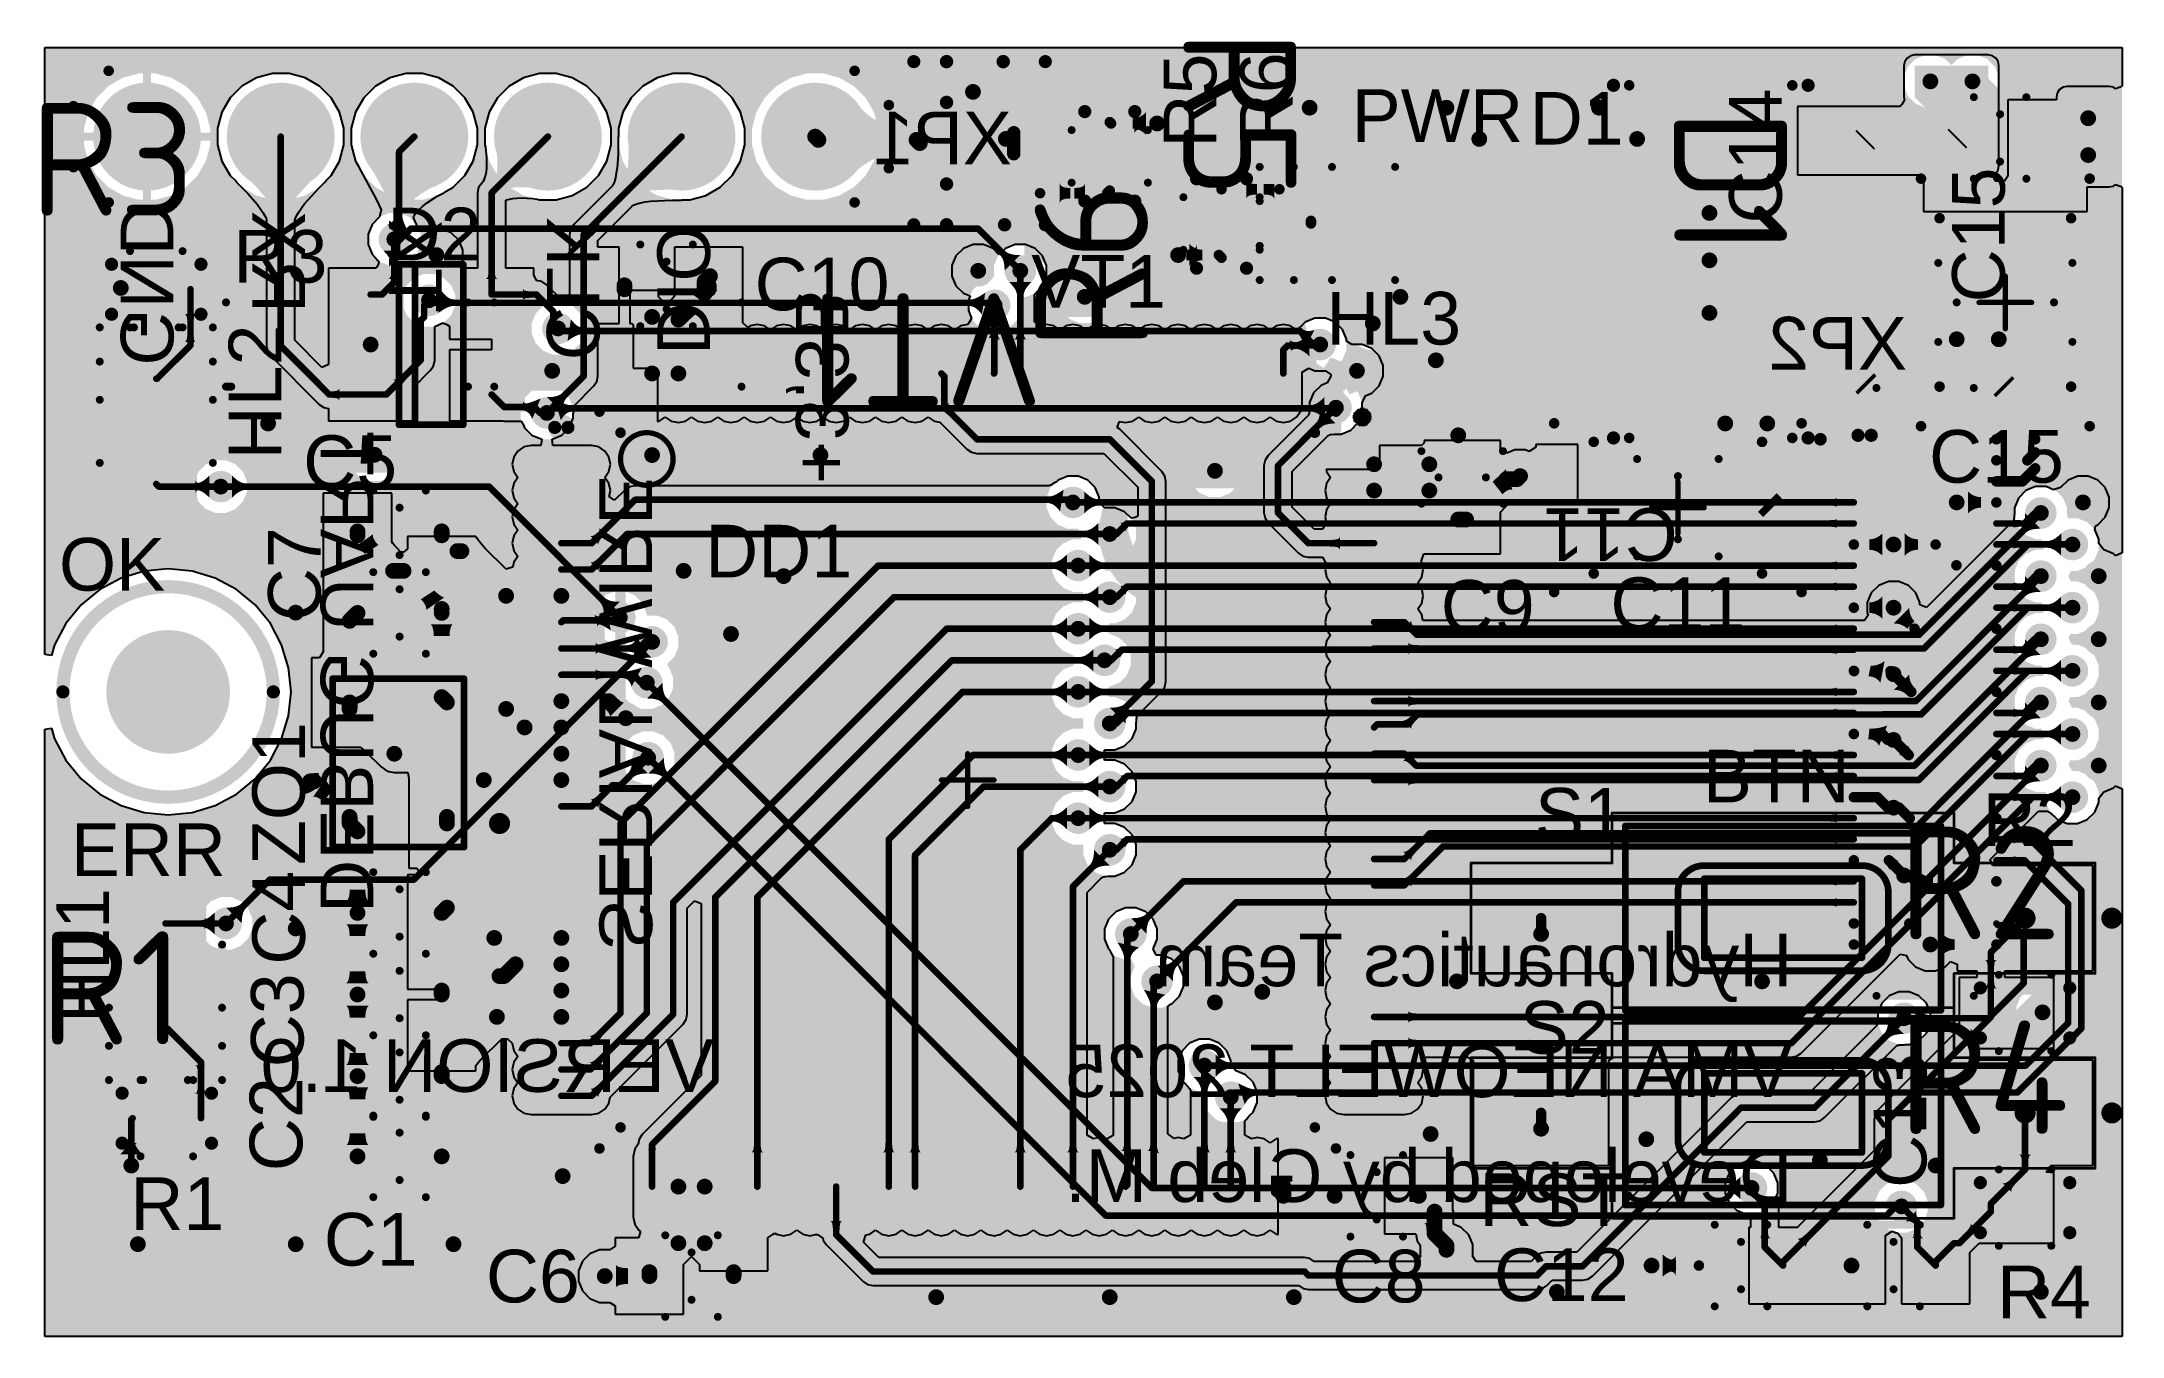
# Model space of a CAD drawing. Header units: inches. Extents: x 0.2 to 39.7, y 0.3 to 24.9.
import ezdxf

# ---------------------------------------------------------------- set-up
doc = ezdxf.new("R2010")
doc.units = ezdxf.units.IN
for name, color, linetype in [('Assembly Notes', 76, 'Continuous'), ('Bottom Layer', 76, 'Continuous'), ('Bottom Layer 1', 5, 'Continuous'), ('Bottom Overlay', 54, 'Continuous'), ('Bottom Paste', 16, 'Continuous'), ('Bottom Solder', 6, 'Continuous'), ('Keep-Out Layer', 6, 'Continuous'), ('Mechanical 13', 56, 'Continuous'), ('Mechanical 15', 56, 'Continuous'), ('Mechanical 16', 56, 'Continuous'), ('Mechanical 4', 56, 'Continuous'), ('Mechanical 5', 56, 'Continuous'), ('Multi-Layer', 9, 'Continuous'), ('Pad Holes', 156, 'Continuous'), ('Top Layer', 16, 'Continuous'), ('Top Layer 1', 1, 'Continuous'), ('Top Overlay', 2, 'Continuous'), ('Top Paste', 8, 'Continuous'), ('Top Solder', 216, 'Continuous'), ('Via Holes', 16, 'Continuous')]:
    doc.layers.add(name, color=color, linetype=linetype)
doc.styles.add('Arial', font='', dxfattribs={"height": 0.2})
doc.styles.add('GOST type B', font='', dxfattribs={"height": 0.2})
doc.styles.get('Arial').set_extended_font_data('Arial')
doc.styles.get('GOST type B').set_extended_font_data('GOST type B')

msp = doc.modelspace()

# ---------------------------------------------------------------- texts
at = {"layer": 'Bottom Overlay', "style": 'Arial', "text_generation_flag": 2}
for s, p in [('XP1', (18.641, 22.525)), ('XP2', (35.658, 18.625)), ('Hydronautics Team', (33.475, 6.908)), ('VERSION 1.0', (12.975, 4.9)), ('VMA NEOWELT 2025', (33.475, 4.8)), ('Developed by Gleb M.', (33.475, 2.808))]:
    msp.add_text(s, height=1, dxfattribs=at).set_placement(p)
for s, p in [('GND', (1.7, 18.7)), ('RX', (4.2, 19.7)), ('TX', (6.8, 19.7)), ('CLK', (9.8, 18.8)), ('DIO', (11.9, 18.9)), ('+3,3B', (14.533, 16.45)), ('DEBUG UART', (5.5, 8.3)), ('SERIAL WIRE', (10.8, 7.6))]:
    msp.add_text(s, height=1, rotation=270, dxfattribs=at).set_placement(p)
at = {"layer": 'Top Overlay', "style": 'Arial'}
for s, rotation, p in [('R5', 90, (22.525, 22.842)), ('R6', 90, (23.975, 22.867)), ('PWR', 360, (25.1, 22.95)), ('C14', 90, (33.275, 21.4)), ('HL2', 90, (4.75, 16.917)), ('OK', 360, (0.525, 14.425)), ('C7', 90, (5.5, 13.842)), ('ZQ1', 90, (5.2, 9.209)), ('ERR', 360, (0.75, 9)), ('HL1', 90, (1.475, 6.209)), ('C4', 90, (5.2, 7.317)), ('C3', 90, (5.175, 5.367)), ('C13', 90, (36.025, 3.075)), ('C2', 90, (5.15, 3.392)), ('RST', 360, (27.525, 2.35))]:
    msp.add_text(s, height=1, rotation=rotation, dxfattribs=at).set_placement(p)
for s, p in [('D1', (28.484, 22.9)), ('D2', (6.767, 20.7)), ('R3', (3.842, 20.275)), ('C10', (13.75, 19.75)), ('VT1', (19.009, 19.8)), ('HL3', (24.617, 19.1)), ('C15', (36.075, 16.475)), ('C5', (5.167, 16.375)), ('DD1', (12.809, 14.675)), ('C9', (26.792, 13.625)), ('C11', (30.017, 13.675)), ('BTN', (31.775, 10.4)), ('S1', (28.584, 9.675)), ('R2', (37.092, 9.575)), ('S2', (28.292, 5.625)), ('R1', (1.884, 2.275)), ('C1', (5.559, 1.6)), ('C6', (8.642, 0.9)), ('C8', (24.717, 0.9)), ('C12', (27.8, 0.925)), ('R4', (37.367, 0.6))]:
    msp.add_text(s, height=1, dxfattribs=at).set_placement(p)

# ---------------------------------------------------------------- blocks, each defined once
blk = doc.blocks.new('DF40C_50DP_B_1')
at = {"layer": 'Bottom Layer 1'}
for points in [[(-5.455, 1.685), (-5.105, 1.685), (-5.105, 1.025), (-5.455, 1.025)], [(-4.895, 1.685), (-4.705, 1.685), (-4.705, 1.025), (-4.895, 1.025)], [(-4.495, 1.685), (-4.305, 1.685), (-4.305, 1.025), (-4.495, 1.025)], [(-4.095, 1.685), (-3.905, 1.685), (-3.905, 1.025), (-4.095, 1.025)], [(-3.695, 1.685), (-3.505, 1.685), (-3.505, 1.025), (-3.695, 1.025)], [(-3.295, 1.685), (-3.105, 1.685), (-3.105, 1.025), (-3.295, 1.025)], [(-2.895, 1.685), (-2.705, 1.685), (-2.705, 1.025), (-2.895, 1.025)], [(-2.495, 1.685), (-2.305, 1.685), (-2.305, 1.025), (-2.495, 1.025)], [(-2.095, 1.685), (-1.905, 1.685), (-1.905, 1.025), (-2.095, 1.025)], [(-1.695, 1.685), (-1.505, 1.685), (-1.505, 1.025), (-1.695, 1.025)], [(-1.295, 1.685), (-1.105, 1.685), (-1.105, 1.025), (-1.295, 1.025)], [(-0.895, 1.685), (-0.705, 1.685), (-0.705, 1.025), (-0.895, 1.025)], [(-0.495, 1.685), (-0.305, 1.685), (-0.305, 1.025), (-0.495, 1.025)], [(-0.095, 1.685), (0.095, 1.685), (0.095, 1.025), (-0.095, 1.025)], [(0.305, 1.685), (0.495, 1.685), (0.495, 1.025), (0.305, 1.025)], [(0.705, 1.685), (0.895, 1.685), (0.895, 1.025), (0.705, 1.025)], [(1.105, 1.685), (1.295, 1.685), (1.295, 1.025), (1.105, 1.025)], [(1.505, 1.685), (1.695, 1.685), (1.695, 1.025), (1.505, 1.025)], [(1.905, 1.685), (2.095, 1.685), (2.095, 1.025), (1.905, 1.025)], [(2.305, 1.685), (2.495, 1.685), (2.495, 1.025), (2.305, 1.025)], [(2.705, 1.685), (2.895, 1.685), (2.895, 1.025), (2.705, 1.025)], [(3.105, 1.685), (3.295, 1.685), (3.295, 1.025), (3.105, 1.025)], [(3.505, 1.685), (3.695, 1.685), (3.695, 1.025), (3.505, 1.025)], [(3.905, 1.685), (4.095, 1.685), (4.095, 1.025), (3.905, 1.025)], [(4.305, 1.685), (4.495, 1.685), (4.495, 1.025), (4.305, 1.025)], [(4.705, 1.685), (4.895, 1.685), (4.895, 1.025), (4.705, 1.025)], [(5.105, 1.685), (5.455, 1.685), (5.455, 1.025), (5.105, 1.025)], [(-5.455, -1.025), (-5.105, -1.025), (-5.105, -1.685), (-5.455, -1.685)], [(-4.895, -1.025), (-4.705, -1.025), (-4.705, -1.685), (-4.895, -1.685)], [(-4.495, -1.025), (-4.305, -1.025), (-4.305, -1.685), (-4.495, -1.685)], [(-4.095, -1.025), (-3.905, -1.025), (-3.905, -1.685), (-4.095, -1.685)], [(-3.695, -1.025), (-3.505, -1.025), (-3.505, -1.685), (-3.695, -1.685)], [(-3.295, -1.025), (-3.105, -1.025), (-3.105, -1.685), (-3.295, -1.685)], [(-2.895, -1.025), (-2.705, -1.025), (-2.705, -1.685), (-2.895, -1.685)], [(-2.495, -1.025), (-2.305, -1.025), (-2.305, -1.685), (-2.495, -1.685)], [(-2.095, -1.025), (-1.905, -1.025), (-1.905, -1.685), (-2.095, -1.685)], [(-1.695, -1.025), (-1.505, -1.025), (-1.505, -1.685), (-1.695, -1.685)], [(-1.295, -1.025), (-1.105, -1.025), (-1.105, -1.685), (-1.295, -1.685)], [(-0.895, -1.025), (-0.705, -1.025), (-0.705, -1.685), (-0.895, -1.685)], [(-0.495, -1.025), (-0.305, -1.025), (-0.305, -1.685), (-0.495, -1.685)], [(-0.095, -1.025), (0.095, -1.025), (0.095, -1.685), (-0.095, -1.685)], [(0.305, -1.025), (0.495, -1.025), (0.495, -1.685), (0.305, -1.685)], [(0.705, -1.025), (0.895, -1.025), (0.895, -1.685), (0.705, -1.685)], [(1.105, -1.025), (1.295, -1.025), (1.295, -1.685), (1.105, -1.685)], [(1.505, -1.025), (1.695, -1.025), (1.695, -1.685), (1.505, -1.685)], [(1.905, -1.025), (2.095, -1.025), (2.095, -1.685), (1.905, -1.685)], [(2.305, -1.025), (2.495, -1.025), (2.495, -1.685), (2.305, -1.685)], [(2.705, -1.025), (2.895, -1.025), (2.895, -1.685), (2.705, -1.685)], [(3.105, -1.025), (3.295, -1.025), (3.295, -1.685), (3.105, -1.685)], [(3.505, -1.025), (3.695, -1.025), (3.695, -1.685), (3.505, -1.685)], [(3.905, -1.025), (4.095, -1.025), (4.095, -1.685), (3.905, -1.685)], [(4.305, -1.025), (4.495, -1.025), (4.495, -1.685), (4.305, -1.685)], [(4.705, -1.025), (4.895, -1.025), (4.895, -1.685), (4.705, -1.685)], [(5.105, -1.025), (5.455, -1.025), (5.455, -1.685), (5.105, -1.685)]]:
    blk.add_hatch(color=5, dxfattribs=at).paths.add_polyline_path(points)
at = {"layer": 'Bottom Paste'}
for points in [[(-5.455, 1.685), (-5.105, 1.685), (-5.105, 1.025), (-5.455, 1.025)], [(-4.895, 1.685), (-4.705, 1.685), (-4.705, 1.025), (-4.895, 1.025)], [(-4.495, 1.685), (-4.305, 1.685), (-4.305, 1.025), (-4.495, 1.025)], [(-4.095, 1.685), (-3.905, 1.685), (-3.905, 1.025), (-4.095, 1.025)], [(-3.695, 1.685), (-3.505, 1.685), (-3.505, 1.025), (-3.695, 1.025)], [(-3.295, 1.685), (-3.105, 1.685), (-3.105, 1.025), (-3.295, 1.025)], [(-2.895, 1.685), (-2.705, 1.685), (-2.705, 1.025), (-2.895, 1.025)], [(-2.495, 1.685), (-2.305, 1.685), (-2.305, 1.025), (-2.495, 1.025)], [(-2.095, 1.685), (-1.905, 1.685), (-1.905, 1.025), (-2.095, 1.025)], [(-1.695, 1.685), (-1.505, 1.685), (-1.505, 1.025), (-1.695, 1.025)], [(-1.295, 1.685), (-1.105, 1.685), (-1.105, 1.025), (-1.295, 1.025)], [(-0.895, 1.685), (-0.705, 1.685), (-0.705, 1.025), (-0.895, 1.025)], [(-0.495, 1.685), (-0.305, 1.685), (-0.305, 1.025), (-0.495, 1.025)], [(-0.095, 1.685), (0.095, 1.685), (0.095, 1.025), (-0.095, 1.025)], [(0.305, 1.685), (0.495, 1.685), (0.495, 1.025), (0.305, 1.025)], [(0.705, 1.685), (0.895, 1.685), (0.895, 1.025), (0.705, 1.025)], [(1.105, 1.685), (1.295, 1.685), (1.295, 1.025), (1.105, 1.025)], [(1.505, 1.685), (1.695, 1.685), (1.695, 1.025), (1.505, 1.025)], [(1.905, 1.685), (2.095, 1.685), (2.095, 1.025), (1.905, 1.025)], [(2.305, 1.685), (2.495, 1.685), (2.495, 1.025), (2.305, 1.025)], [(2.705, 1.685), (2.895, 1.685), (2.895, 1.025), (2.705, 1.025)], [(3.105, 1.685), (3.295, 1.685), (3.295, 1.025), (3.105, 1.025)], [(3.505, 1.685), (3.695, 1.685), (3.695, 1.025), (3.505, 1.025)], [(3.905, 1.685), (4.095, 1.685), (4.095, 1.025), (3.905, 1.025)], [(4.305, 1.685), (4.495, 1.685), (4.495, 1.025), (4.305, 1.025)], [(4.705, 1.685), (4.895, 1.685), (4.895, 1.025), (4.705, 1.025)], [(5.105, 1.685), (5.455, 1.685), (5.455, 1.025), (5.105, 1.025)], [(-5.455, -1.025), (-5.105, -1.025), (-5.105, -1.685), (-5.455, -1.685)], [(-4.895, -1.025), (-4.705, -1.025), (-4.705, -1.685), (-4.895, -1.685)], [(-4.495, -1.025), (-4.305, -1.025), (-4.305, -1.685), (-4.495, -1.685)], [(-4.095, -1.025), (-3.905, -1.025), (-3.905, -1.685), (-4.095, -1.685)], [(-3.695, -1.025), (-3.505, -1.025), (-3.505, -1.685), (-3.695, -1.685)], [(-3.295, -1.025), (-3.105, -1.025), (-3.105, -1.685), (-3.295, -1.685)], [(-2.895, -1.025), (-2.705, -1.025), (-2.705, -1.685), (-2.895, -1.685)], [(-2.495, -1.025), (-2.305, -1.025), (-2.305, -1.685), (-2.495, -1.685)], [(-2.095, -1.025), (-1.905, -1.025), (-1.905, -1.685), (-2.095, -1.685)], [(-1.695, -1.025), (-1.505, -1.025), (-1.505, -1.685), (-1.695, -1.685)], [(-1.295, -1.025), (-1.105, -1.025), (-1.105, -1.685), (-1.295, -1.685)], [(-0.895, -1.025), (-0.705, -1.025), (-0.705, -1.685), (-0.895, -1.685)], [(-0.495, -1.025), (-0.305, -1.025), (-0.305, -1.685), (-0.495, -1.685)], [(-0.095, -1.025), (0.095, -1.025), (0.095, -1.685), (-0.095, -1.685)], [(0.305, -1.025), (0.495, -1.025), (0.495, -1.685), (0.305, -1.685)], [(0.705, -1.025), (0.895, -1.025), (0.895, -1.685), (0.705, -1.685)], [(1.105, -1.025), (1.295, -1.025), (1.295, -1.685), (1.105, -1.685)], [(1.505, -1.025), (1.695, -1.025), (1.695, -1.685), (1.505, -1.685)], [(1.905, -1.025), (2.095, -1.025), (2.095, -1.685), (1.905, -1.685)], [(2.305, -1.025), (2.495, -1.025), (2.495, -1.685), (2.305, -1.685)], [(2.705, -1.025), (2.895, -1.025), (2.895, -1.685), (2.705, -1.685)], [(3.105, -1.025), (3.295, -1.025), (3.295, -1.685), (3.105, -1.685)], [(3.505, -1.025), (3.695, -1.025), (3.695, -1.685), (3.505, -1.685)], [(3.905, -1.025), (4.095, -1.025), (4.095, -1.685), (3.905, -1.685)], [(4.305, -1.025), (4.495, -1.025), (4.495, -1.685), (4.305, -1.685)], [(4.705, -1.025), (4.895, -1.025), (4.895, -1.685), (4.705, -1.685)], [(5.105, -1.025), (5.455, -1.025), (5.455, -1.685), (5.105, -1.685)]]:
    blk.add_hatch(color=16, dxfattribs=at).paths.add_polyline_path(points)
at = {"layer": 'Bottom Solder'}
for points in [[(-5.48, 1.71), (-5.08, 1.71), (-5.08, 1), (-5.48, 1)], [(-4.92, 1.71), (-4.68, 1.71), (-4.68, 1), (-4.92, 1)], [(-4.52, 1.71), (-4.28, 1.71), (-4.28, 1), (-4.52, 1)], [(-4.12, 1.71), (-3.88, 1.71), (-3.88, 1), (-4.12, 1)], [(-3.72, 1.71), (-3.48, 1.71), (-3.48, 1), (-3.72, 1)], [(-3.32, 1.71), (-3.08, 1.71), (-3.08, 1), (-3.32, 1)], [(-2.92, 1.71), (-2.68, 1.71), (-2.68, 1), (-2.92, 1)], [(-2.52, 1.71), (-2.28, 1.71), (-2.28, 1), (-2.52, 1)], [(-2.12, 1.71), (-1.88, 1.71), (-1.88, 1), (-2.12, 1)], [(-1.72, 1.71), (-1.48, 1.71), (-1.48, 1), (-1.72, 1)], [(-1.32, 1.71), (-1.08, 1.71), (-1.08, 1), (-1.32, 1)], [(-0.92, 1.71), (-0.68, 1.71), (-0.68, 1), (-0.92, 1)], [(-0.52, 1.71), (-0.28, 1.71), (-0.28, 1), (-0.52, 1)], [(-0.12, 1.71), (0.12, 1.71), (0.12, 1), (-0.12, 1)], [(0.28, 1.71), (0.52, 1.71), (0.52, 1), (0.28, 1)], [(0.68, 1.71), (0.92, 1.71), (0.92, 1), (0.68, 1)], [(1.08, 1.71), (1.32, 1.71), (1.32, 1), (1.08, 1)], [(1.48, 1.71), (1.72, 1.71), (1.72, 1), (1.48, 1)], [(1.88, 1.71), (2.12, 1.71), (2.12, 1), (1.88, 1)], [(2.28, 1.71), (2.52, 1.71), (2.52, 1), (2.28, 1)], [(2.68, 1.71), (2.92, 1.71), (2.92, 1), (2.68, 1)], [(3.08, 1.71), (3.32, 1.71), (3.32, 1), (3.08, 1)], [(3.48, 1.71), (3.72, 1.71), (3.72, 1), (3.48, 1)], [(3.88, 1.71), (4.12, 1.71), (4.12, 1), (3.88, 1)], [(4.28, 1.71), (4.52, 1.71), (4.52, 1), (4.28, 1)], [(4.68, 1.71), (4.92, 1.71), (4.92, 1), (4.68, 1)], [(5.08, 1.71), (5.48, 1.71), (5.48, 1), (5.08, 1)], [(-5.48, -1), (-5.08, -1), (-5.08, -1.71), (-5.48, -1.71)], [(-4.92, -1), (-4.68, -1), (-4.68, -1.71), (-4.92, -1.71)], [(-4.52, -1), (-4.28, -1), (-4.28, -1.71), (-4.52, -1.71)], [(-4.12, -1), (-3.88, -1), (-3.88, -1.71), (-4.12, -1.71)], [(-3.72, -1), (-3.48, -1), (-3.48, -1.71), (-3.72, -1.71)], [(-3.32, -1), (-3.08, -1), (-3.08, -1.71), (-3.32, -1.71)], [(-2.92, -1), (-2.68, -1), (-2.68, -1.71), (-2.92, -1.71)], [(-2.52, -1), (-2.28, -1), (-2.28, -1.71), (-2.52, -1.71)], [(-2.12, -1), (-1.88, -1), (-1.88, -1.71), (-2.12, -1.71)], [(-1.72, -1), (-1.48, -1), (-1.48, -1.71), (-1.72, -1.71)], [(-1.32, -1), (-1.08, -1), (-1.08, -1.71), (-1.32, -1.71)], [(-0.92, -1), (-0.68, -1), (-0.68, -1.71), (-0.92, -1.71)], [(-0.52, -1), (-0.28, -1), (-0.28, -1.71), (-0.52, -1.71)], [(-0.12, -1), (0.12, -1), (0.12, -1.71), (-0.12, -1.71)], [(0.28, -1), (0.52, -1), (0.52, -1.71), (0.28, -1.71)], [(0.68, -1), (0.92, -1), (0.92, -1.71), (0.68, -1.71)], [(1.08, -1), (1.32, -1), (1.32, -1.71), (1.08, -1.71)], [(1.48, -1), (1.72, -1), (1.72, -1.71), (1.48, -1.71)], [(1.88, -1), (2.12, -1), (2.12, -1.71), (1.88, -1.71)], [(2.28, -1), (2.52, -1), (2.52, -1.71), (2.28, -1.71)], [(2.68, -1), (2.92, -1), (2.92, -1.71), (2.68, -1.71)], [(3.08, -1), (3.32, -1), (3.32, -1.71), (3.08, -1.71)], [(3.48, -1), (3.72, -1), (3.72, -1.71), (3.48, -1.71)], [(3.88, -1), (4.12, -1), (4.12, -1.71), (3.88, -1.71)], [(4.28, -1), (4.52, -1), (4.52, -1.71), (4.28, -1.71)], [(4.68, -1), (4.92, -1), (4.92, -1.71), (4.68, -1.71)], [(5.08, -1), (5.48, -1), (5.48, -1.71), (5.08, -1.71)]]:
    blk.add_hatch(color=6, dxfattribs=at).paths.add_polyline_path(points)
at = {"layer": 'Bottom Overlay'}
for points in [[(-5.775, -0.925, 0.15, 0.15, 0), (-5.775, 0.925, 0.15, 0.15, 0)], [(5.775, -0.925, 0.15, 0.15, 0), (5.775, 0.925, 0.15, 0.15, 0)]]:
    blk.add_lwpolyline(points, format="xyseb", dxfattribs=at)
for points in [[(-5.813, 0.925, 0.075, 0.075, 1), (-5.737, 0.925, 0.075, 0.075, 1)], [(5.737, 0.925, 0.075, 0.075, 1), (5.813, 0.925, 0.075, 0.075, 1)], [(-5.813, -0.925, 0.075, 0.075, 1), (-5.737, -0.925, 0.075, 0.075, 1)], [(5.737, -0.925, 0.075, 0.075, 1), (5.813, -0.925, 0.075, 0.075, 1)], [(-4.74, -1.99, 0.12, 0.12, 1), (-4.86, -1.99, 0.12, 0.12, 1)], [(-4.89, -1.99, 0.06, 0.06, 1), (-4.83, -1.99, 0.06, 0.06, 1)], [(-4.77, -1.99, 0.06, 0.06, 1), (-4.71, -1.99, 0.06, 0.06, 1)]]:
    blk.add_lwpolyline(points, format="xyseb", close=True, dxfattribs=at)
blk = doc.blocks.new('QSMD3_2_2_5_2')
at = {"layer": 'Top Layer 1'}
for points in [[(-0.525, 0.65), (0.525, 0.65), (0.525, -0.65), (-0.525, -0.65)], [(1.325, 0.65), (2.375, 0.65), (2.375, -0.65), (1.325, -0.65)], [(-0.525, -1.65), (0.525, -1.65), (0.525, -2.95), (-0.525, -2.95)], [(1.325, -1.65), (2.375, -1.65), (2.375, -2.95), (1.325, -2.95)]]:
    blk.add_hatch(color=1, dxfattribs=at).paths.add_polyline_path(points)
at = {"layer": 'Top Paste'}
for points in [[(-0.525, 0.65), (0.525, 0.65), (0.525, -0.65), (-0.525, -0.65)], [(1.325, 0.65), (2.375, 0.65), (2.375, -0.65), (1.325, -0.65)], [(-0.525, -1.65), (0.525, -1.65), (0.525, -2.95), (-0.525, -2.95)], [(1.325, -1.65), (2.375, -1.65), (2.375, -2.95), (1.325, -2.95)]]:
    blk.add_hatch(color=8, dxfattribs=at).paths.add_polyline_path(points)
at = {"layer": 'Top Solder'}
for points in [[(-0.55, 0.675), (0.55, 0.675), (0.55, -0.675), (-0.55, -0.675)], [(1.3, 0.675), (2.4, 0.675), (2.4, -0.675), (1.3, -0.675)], [(-0.55, -1.625), (0.55, -1.625), (0.55, -2.975), (-0.55, -2.975)], [(1.3, -1.625), (2.4, -1.625), (2.4, -2.975), (1.3, -2.975)]]:
    blk.add_hatch(color=216, dxfattribs=at).paths.add_polyline_path(points)
at = {"layer": 'Mechanical 13'}
for points in [[(-0.325, 0.45, 0.127, 0.127, 0), (-0.325, -2.75, 0.127, 0.127, 0)], [(2.175, 0.45, 0.127, 0.127, 0), (-0.325, 0.45, 0.127, 0.127, 0)], [(2.175, 0.45, 0.127, 0.127, 0), (2.175, -2.75, 0.127, 0.127, 0)], [(2.175, -2.75, 0.127, 0.127, 0), (-0.325, -2.75, 0.127, 0.127, 0)]]:
    blk.add_lwpolyline(points, format="xyseb", dxfattribs=at)
for points in [[(-0.357, 0.45, 0.0635, 0.0635, 1), (-0.293, 0.45, 0.0635, 0.0635, 1)], [(-0.357, 0.45, 0.0635, 0.0635, 1), (-0.293, 0.45, 0.0635, 0.0635, 1)], [(2.143, 0.45, 0.0635, 0.0635, 1), (2.207, 0.45, 0.0635, 0.0635, 1)], [(2.143, 0.45, 0.0635, 0.0635, 1), (2.207, 0.45, 0.0635, 0.0635, 1)], [(-0.9, 0, 0.2, 0.2, 1), (-1.1, 0, 0.2, 0.2, 1)], [(-1.15, 0, 0.1, 0.1, 1), (-1.05, 0, 0.1, 0.1, 1)], [(-0.95, 0, 0.1, 0.1, 1), (-0.85, 0, 0.1, 0.1, 1)], [(-0.357, -2.75, 0.0635, 0.0635, 1), (-0.293, -2.75, 0.0635, 0.0635, 1)], [(-0.357, -2.75, 0.0635, 0.0635, 1), (-0.293, -2.75, 0.0635, 0.0635, 1)], [(2.143, -2.75, 0.0635, 0.0635, 1), (2.207, -2.75, 0.0635, 0.0635, 1)], [(2.143, -2.75, 0.0635, 0.0635, 1), (2.207, -2.75, 0.0635, 0.0635, 1)]]:
    blk.add_lwpolyline(points, format="xyseb", close=True, dxfattribs=at)
at = {"layer": 'Top Overlay'}
for points in [[(-0.9, 0, 0.2, 0.2, 1), (-1.1, 0, 0.2, 0.2, 1)], [(-1.15, 0, 0.1, 0.1, 1), (-1.05, 0, 0.1, 0.1, 1)], [(-0.95, 0, 0.1, 0.1, 1), (-0.85, 0, 0.1, 0.1, 1)], [(-0.357, -1.02, 0.0635, 0.0635, 1), (-0.293, -1.02, 0.0635, 0.0635, 1)], [(-0.357, -1.18, 0.0635, 0.0635, 1), (-0.293, -1.18, 0.0635, 0.0635, 1)], [(2.143, -1.02, 0.0635, 0.0635, 1), (2.207, -1.02, 0.0635, 0.0635, 1)], [(2.143, -1.18, 0.0635, 0.0635, 1), (2.207, -1.18, 0.0635, 0.0635, 1)]]:
    blk.add_lwpolyline(points, format="xyseb", close=True, dxfattribs=at)
for points in [[(-0.325, -1.02, 0.127, 0.127, 0), (-0.325, -1.18, 0.127, 0.127, 0)], [(2.175, -1.02, 0.127, 0.127, 0), (2.175, -1.18, 0.127, 0.127, 0)]]:
    blk.add_lwpolyline(points, format="xyseb", dxfattribs=at)
blk = doc.blocks.new('PLS6_3')
at = {"layer": 'Bottom Layer'}
h = blk.add_hatch(color=76, dxfattribs=at)
edge = h.paths.add_edge_path()
edge.add_arc((0, 0), 1, 0, 360)
h = blk.add_hatch(color=76, dxfattribs=at)
edge = h.paths.add_edge_path()
edge.add_arc((0, -2.54), 1, 0, 360)
h = blk.add_hatch(color=76, dxfattribs=at)
edge = h.paths.add_edge_path()
edge.add_arc((0, -5.08), 1, 0, 360)
h = blk.add_hatch(color=76, dxfattribs=at)
edge = h.paths.add_edge_path()
edge.add_arc((0, -7.62), 1, 0, 360)
h = blk.add_hatch(color=76, dxfattribs=at)
edge = h.paths.add_edge_path()
edge.add_arc((0, -10.16), 1, 0, 360)
h = blk.add_hatch(color=76, dxfattribs=at)
edge = h.paths.add_edge_path()
edge.add_arc((0, -12.7), 1, 0, 360)
at = {"layer": 'Bottom Layer 1'}
h = blk.add_hatch(color=5, dxfattribs=at)
edge = h.paths.add_edge_path()
edge.add_arc((0, 0), 1, 0, 360)
h = blk.add_hatch(color=5, dxfattribs=at)
edge = h.paths.add_edge_path()
edge.add_arc((0, -2.54), 1, 0, 360)
h = blk.add_hatch(color=5, dxfattribs=at)
edge = h.paths.add_edge_path()
edge.add_arc((0, -5.08), 1, 0, 360)
h = blk.add_hatch(color=5, dxfattribs=at)
edge = h.paths.add_edge_path()
edge.add_arc((0, -7.62), 1, 0, 360)
h = blk.add_hatch(color=5, dxfattribs=at)
edge = h.paths.add_edge_path()
edge.add_arc((0, -10.16), 1, 0, 360)
h = blk.add_hatch(color=5, dxfattribs=at)
edge = h.paths.add_edge_path()
edge.add_arc((0, -12.7), 1, 0, 360)
at = {"layer": 'Bottom Solder'}
h = blk.add_hatch(color=6, dxfattribs=at)
edge = h.paths.add_edge_path()
edge.add_arc((0, 0), 1.025, 0, 360)
h = blk.add_hatch(color=6, dxfattribs=at)
edge = h.paths.add_edge_path()
edge.add_arc((0, -2.54), 1.025, 0, 360)
h = blk.add_hatch(color=6, dxfattribs=at)
edge = h.paths.add_edge_path()
edge.add_arc((0, -5.08), 1.025, 0, 360)
h = blk.add_hatch(color=6, dxfattribs=at)
edge = h.paths.add_edge_path()
edge.add_arc((0, -7.62), 1.025, 0, 360)
h = blk.add_hatch(color=6, dxfattribs=at)
edge = h.paths.add_edge_path()
edge.add_arc((0, -10.16), 1.025, 0, 360)
h = blk.add_hatch(color=6, dxfattribs=at)
edge = h.paths.add_edge_path()
edge.add_arc((0, -12.7), 1.025, 0, 360)
at = {"layer": 'Multi-Layer'}
h = blk.add_hatch(color=9, dxfattribs=at)
edge = h.paths.add_edge_path()
edge.add_arc((0, 0), 1, 0, 360)
h = blk.add_hatch(color=9, dxfattribs=at)
edge = h.paths.add_edge_path()
edge.add_arc((0, -2.54), 1, 0, 360)
h = blk.add_hatch(color=9, dxfattribs=at)
edge = h.paths.add_edge_path()
edge.add_arc((0, -5.08), 1, 0, 360)
h = blk.add_hatch(color=9, dxfattribs=at)
edge = h.paths.add_edge_path()
edge.add_arc((0, -7.62), 1, 0, 360)
h = blk.add_hatch(color=9, dxfattribs=at)
edge = h.paths.add_edge_path()
edge.add_arc((0, -10.16), 1, 0, 360)
h = blk.add_hatch(color=9, dxfattribs=at)
edge = h.paths.add_edge_path()
edge.add_arc((0, -12.7), 1, 0, 360)
at = {"layer": 'Pad Holes'}
h = blk.add_hatch(color=7, dxfattribs=at)
edge = h.paths.add_edge_path()
edge.add_arc((0, 0), 0.5, 0, 360)
h = blk.add_hatch(color=7, dxfattribs=at)
edge = h.paths.add_edge_path()
edge.add_arc((0, -2.54), 0.5, 0, 360)
h = blk.add_hatch(color=7, dxfattribs=at)
edge = h.paths.add_edge_path()
edge.add_arc((0, -5.08), 0.5, 0, 360)
h = blk.add_hatch(color=7, dxfattribs=at)
edge = h.paths.add_edge_path()
edge.add_arc((0, -7.62), 0.5, 0, 360)
h = blk.add_hatch(color=7, dxfattribs=at)
edge = h.paths.add_edge_path()
edge.add_arc((0, -10.16), 0.5, 0, 360)
h = blk.add_hatch(color=7, dxfattribs=at)
edge = h.paths.add_edge_path()
edge.add_arc((0, -12.7), 0.5, 0, 360)
at = {"layer": 'Top Layer'}
h = blk.add_hatch(color=16, dxfattribs=at)
edge = h.paths.add_edge_path()
edge.add_arc((0, 0), 1, 0, 360)
h = blk.add_hatch(color=16, dxfattribs=at)
edge = h.paths.add_edge_path()
edge.add_arc((0, -2.54), 1, 0, 360)
h = blk.add_hatch(color=16, dxfattribs=at)
edge = h.paths.add_edge_path()
edge.add_arc((0, -5.08), 1, 0, 360)
h = blk.add_hatch(color=16, dxfattribs=at)
edge = h.paths.add_edge_path()
edge.add_arc((0, -7.62), 1, 0, 360)
h = blk.add_hatch(color=16, dxfattribs=at)
edge = h.paths.add_edge_path()
edge.add_arc((0, -10.16), 1, 0, 360)
h = blk.add_hatch(color=16, dxfattribs=at)
edge = h.paths.add_edge_path()
edge.add_arc((0, -12.7), 1, 0, 360)
at = {"layer": 'Top Layer 1'}
h = blk.add_hatch(color=1, dxfattribs=at)
edge = h.paths.add_edge_path()
edge.add_arc((0, 0), 1, 0, 360)
h = blk.add_hatch(color=1, dxfattribs=at)
edge = h.paths.add_edge_path()
edge.add_arc((0, -2.54), 1, 0, 360)
h = blk.add_hatch(color=1, dxfattribs=at)
edge = h.paths.add_edge_path()
edge.add_arc((0, -5.08), 1, 0, 360)
h = blk.add_hatch(color=1, dxfattribs=at)
edge = h.paths.add_edge_path()
edge.add_arc((0, -7.62), 1, 0, 360)
h = blk.add_hatch(color=1, dxfattribs=at)
edge = h.paths.add_edge_path()
edge.add_arc((0, -10.16), 1, 0, 360)
h = blk.add_hatch(color=1, dxfattribs=at)
edge = h.paths.add_edge_path()
edge.add_arc((0, -12.7), 1, 0, 360)
at = {"layer": 'Top Solder'}
h = blk.add_hatch(color=216, dxfattribs=at)
edge = h.paths.add_edge_path()
edge.add_arc((0, 0), 1.025, 0, 360)
h = blk.add_hatch(color=216, dxfattribs=at)
edge = h.paths.add_edge_path()
edge.add_arc((0, -2.54), 1.025, 0, 360)
h = blk.add_hatch(color=216, dxfattribs=at)
edge = h.paths.add_edge_path()
edge.add_arc((0, -5.08), 1.025, 0, 360)
h = blk.add_hatch(color=216, dxfattribs=at)
edge = h.paths.add_edge_path()
edge.add_arc((0, -7.62), 1.025, 0, 360)
h = blk.add_hatch(color=216, dxfattribs=at)
edge = h.paths.add_edge_path()
edge.add_arc((0, -10.16), 1.025, 0, 360)
h = blk.add_hatch(color=216, dxfattribs=at)
edge = h.paths.add_edge_path()
edge.add_arc((0, -12.7), 1.025, 0, 360)
at = {"layer": 'Top Overlay'}
for points in [[(-1.25, 0.75, 0.2, 0.2, 0), (-0.6, 1.4, 0.2, 0.2, 0)], [(0.6, 1.4, 0.2, 0.2, 0), (-0.6, 1.4, 0.2, 0.2, 0)], [(1.25, 0.75, 0.2, 0.2, 0), (0.6, 1.4, 0.2, 0.2, 0)], [(-0.58, -14.1, 0.2, 0.2, 0), (-1.25, -13.43, 0.2, 0.2, 0)], [(0.58, -14.1, 0.2, 0.2, 0), (1.25, -13.43, 0.2, 0.2, 0)], [(0.58, -14.1, 0.2, 0.2, 0), (-0.58, -14.1, 0.2, 0.2, 0)]]:
    blk.add_lwpolyline(points, format="xyseb", dxfattribs=at)
for points in [[(-0.65, 1.4, 0.1, 0.1, 1), (-0.55, 1.4, 0.1, 0.1, 1)], [(-0.65, 1.4, 0.1, 0.1, 1), (-0.55, 1.4, 0.1, 0.1, 1)], [(0.55, 1.4, 0.1, 0.1, 1), (0.65, 1.4, 0.1, 0.1, 1)], [(0.55, 1.4, 0.1, 0.1, 1), (0.65, 1.4, 0.1, 0.1, 1)], [(-1.3, 0.75, 0.1, 0.1, 1), (-1.2, 0.75, 0.1, 0.1, 1)], [(1.2, 0.75, 0.1, 0.1, 1), (1.3, 0.75, 0.1, 0.1, 1)], [(-1.3, -13.43, 0.1, 0.1, 1), (-1.2, -13.43, 0.1, 0.1, 1)], [(1.2, -13.43, 0.1, 0.1, 1), (1.3, -13.43, 0.1, 0.1, 1)], [(-0.63, -14.1, 0.1, 0.1, 1), (-0.53, -14.1, 0.1, 0.1, 1)], [(-0.63, -14.1, 0.1, 0.1, 1), (-0.53, -14.1, 0.1, 0.1, 1)], [(0.53, -14.1, 0.1, 0.1, 1), (0.63, -14.1, 0.1, 0.1, 1)], [(0.53, -14.1, 0.1, 0.1, 1), (0.63, -14.1, 0.1, 0.1, 1)]]:
    blk.add_lwpolyline(points, format="xyseb", close=True, dxfattribs=at)
blk = doc.blocks.new('SOT23_3_4')
at = {"layer": 'Top Layer 1'}
for points in [[(-0.381, 0.381), (0.381, 0.381), (0.381, -0.381), (-0.381, -0.381)], [(1.905, -0.571), (2.667, -0.571), (2.667, -1.333), (1.905, -1.333)], [(-0.381, -1.524), (0.381, -1.524), (0.381, -2.286), (-0.381, -2.286)]]:
    blk.add_hatch(color=1, dxfattribs=at).paths.add_polyline_path(points)
at = {"layer": 'Top Overlay'}
blk.add_hatch(color=2, dxfattribs=at).paths.add_polyline_path([(-0.335, 0.683), (0.3, 0.683), (0.3, 1.318), (-0.335, 1.318)])
at = {"layer": 'Top Paste'}
for points in [[(-0.381, 0.381), (0.381, 0.381), (0.381, -0.381), (-0.381, -0.381)], [(1.905, -0.571), (2.667, -0.571), (2.667, -1.333), (1.905, -1.333)], [(-0.381, -1.524), (0.381, -1.524), (0.381, -2.286), (-0.381, -2.286)]]:
    blk.add_hatch(color=8, dxfattribs=at).paths.add_polyline_path(points)
at = {"layer": 'Top Solder'}
for points in [[(-0.406, 0.406), (0.406, 0.406), (0.406, -0.406), (-0.406, -0.406)], [(1.88, -0.546), (2.692, -0.546), (2.692, -1.359), (1.88, -1.359)], [(-0.406, -1.499), (0.406, -1.499), (0.406, -2.311), (-0.406, -2.311)]]:
    blk.add_hatch(color=216, dxfattribs=at).paths.add_polyline_path(points)
at = {"layer": 'Assembly Notes'}
for points in [[(-0.1, 0.6, 0.25, 0.25, 0), (-0.1, -2.5, 0.25, 0.25, 0)], [(2.4, 0.6, 0.25, 0.25, 0), (-0.1, 0.6, 0.25, 0.25, 0)], [(2.4, 0.6, 0.25, 0.25, 0), (2.4, -2.5, 0.25, 0.25, 0)], [(2.4, -2.5, 0.25, 0.25, 0), (-0.1, -2.5, 0.25, 0.25, 0)]]:
    blk.add_lwpolyline(points, format="xyseb", dxfattribs=at)
for points in [[(-0.162, 0.6, 0.125, 0.125, 1), (-0.038, 0.6, 0.125, 0.125, 1)], [(-0.162, 0.6, 0.125, 0.125, 1), (-0.038, 0.6, 0.125, 0.125, 1)], [(2.338, 0.6, 0.125, 0.125, 1), (2.462, 0.6, 0.125, 0.125, 1)], [(2.338, 0.6, 0.125, 0.125, 1), (2.462, 0.6, 0.125, 0.125, 1)], [(-0.162, -2.5, 0.125, 0.125, 1), (-0.038, -2.5, 0.125, 0.125, 1)], [(-0.162, -2.5, 0.125, 0.125, 1), (-0.038, -2.5, 0.125, 0.125, 1)], [(2.338, -2.5, 0.125, 0.125, 1), (2.462, -2.5, 0.125, 0.125, 1)], [(2.338, -2.5, 0.125, 0.125, 1), (2.462, -2.5, 0.125, 0.125, 1)]]:
    blk.add_lwpolyline(points, format="xyseb", close=True, dxfattribs=at)
at = {"layer": 'Top Overlay'}
for points in [[(1.778, 0.6, 0.254, 0.254, 0), (0.675, 0.6, 0.254, 0.254, 0)], [(1.778, 0.6, 0.254, 0.254, 0), (1.778, -0.175, 0.254, 0.254, 0)], [(0.5, -0.75, 0.254, 0.254, 0), (0.5, -1.15, 0.254, 0.254, 0)], [(1.778, -1.725, 0.254, 0.254, 0), (1.778, -2.5, 0.254, 0.254, 0)], [(1.778, -2.5, 0.254, 0.254, 0), (0.7, -2.5, 0.254, 0.254, 0)]]:
    blk.add_lwpolyline(points, format="xyseb", dxfattribs=at)
for points in [[(0.611, 0.6, 0.127, 0.127, 1), (0.738, 0.6, 0.127, 0.127, 1)], [(1.714, 0.6, 0.127, 0.127, 1), (1.841, 0.6, 0.127, 0.127, 1)], [(1.714, 0.6, 0.127, 0.127, 1), (1.841, 0.6, 0.127, 0.127, 1)], [(1.714, -0.175, 0.127, 0.127, 1), (1.841, -0.175, 0.127, 0.127, 1)], [(0.436, -0.75, 0.127, 0.127, 1), (0.563, -0.75, 0.127, 0.127, 1)], [(0.436, -1.15, 0.127, 0.127, 1), (0.563, -1.15, 0.127, 0.127, 1)], [(1.714, -1.725, 0.127, 0.127, 1), (1.841, -1.725, 0.127, 0.127, 1)], [(0.637, -2.5, 0.127, 0.127, 1), (0.764, -2.5, 0.127, 0.127, 1)], [(1.714, -2.5, 0.127, 0.127, 1), (1.841, -2.5, 0.127, 0.127, 1)], [(1.714, -2.5, 0.127, 0.127, 1), (1.841, -2.5, 0.127, 0.127, 1)]]:
    blk.add_lwpolyline(points, format="xyseb", close=True, dxfattribs=at)
at = {"layer": 'Assembly Notes', "style": 'GOST type B'}
blk.add_text('VT1', height=2.15, dxfattribs=at).set_placement((-0.05, 1.9))
blk = doc.blocks.new('B______SMD_10___5')
at = {"layer": 'Top Layer 1'}
for points in [[(-5.69, 0.8), (-3.51, 0.8), (-3.51, -0.8), (-5.69, -0.8)], [(3.51, 0.8), (5.69, 0.8), (5.69, -0.8), (3.51, -0.8)]]:
    blk.add_hatch(color=1, dxfattribs=at).paths.add_polyline_path(points)
at = {"layer": 'Top Paste'}
for points in [[(-5.69, 0.8), (-3.51, 0.8), (-3.51, -0.8), (-5.69, -0.8)], [(3.51, 0.8), (5.69, 0.8), (5.69, -0.8), (3.51, -0.8)]]:
    blk.add_hatch(color=8, dxfattribs=at).paths.add_polyline_path(points)
at = {"layer": 'Top Solder'}
for points in [[(-5.715, 0.825), (-3.485, 0.825), (-3.485, -0.825), (-5.715, -0.825)], [(3.485, 0.825), (5.715, 0.825), (5.715, -0.825), (3.485, -0.825)]]:
    blk.add_hatch(color=216, dxfattribs=at).paths.add_polyline_path(points)
at = {"layer": 'Mechanical 13'}
for points in [[(3, 1.75, 0.127, 0.127, 0), (-3, 1.75, 0.127, 0.127, 0)], [(-3, 1.75, 0.127, 0.127, 0), (-3, -1.75, 0.127, 0.127, 0)], [(3, 1.75, 0.127, 0.127, 0), (3, -1.75, 0.127, 0.127, 0)], [(-2, 0.5, 0.127, 0.127, -0.414214), (-1.5, 1, 0.127, 0.127, 0)], [(1.5, 1, 0.127, 0.127, 0), (-1.5, 1, 0.127, 0.127, 0)], [(1.5, 0.75, 0.127, 0.127, 0), (-1.5, 0.75, 0.127, 0.127, 0)], [(-1.5, 0.75, 0.127, 0.127, 0), (-1.5, -0.75, 0.127, 0.127, 0)], [(1.5, 1, 0.127, 0.127, -0.414214), (2, 0.5, 0.127, 0.127, 0)], [(1.5, 0.75, 0.127, 0.127, 0), (1.5, -0.75, 0.127, 0.127, 0)], [(-2, 0.5, 0.127, 0.127, 0), (-2, -0.5, 0.127, 0.127, 0)], [(2, 0.5, 0.127, 0.127, 0), (2, -0.5, 0.127, 0.127, 0)], [(-1.5, -1, 0.127, 0.127, -0.414214), (-2, -0.5, 0.127, 0.127, 0)], [(1.5, -0.75, 0.127, 0.127, 0), (-1.5, -0.75, 0.127, 0.127, 0)], [(2, -0.5, 0.127, 0.127, -0.414214), (1.5, -1, 0.127, 0.127, 0)], [(1.5, -1, 0.127, 0.127, 0), (-1.5, -1, 0.127, 0.127, 0)], [(3, -1.75, 0.127, 0.127, 0), (-3, -1.75, 0.127, 0.127, 0)]]:
    blk.add_lwpolyline(points, format="xyseb", dxfattribs=at)
for points in [[(-3.032, 1.75, 0.0635, 0.0635, 1), (-2.968, 1.75, 0.0635, 0.0635, 1)], [(-3.032, 1.75, 0.0635, 0.0635, 1), (-2.968, 1.75, 0.0635, 0.0635, 1)], [(2.968, 1.75, 0.0635, 0.0635, 1), (3.032, 1.75, 0.0635, 0.0635, 1)], [(2.968, 1.75, 0.0635, 0.0635, 1), (3.032, 1.75, 0.0635, 0.0635, 1)], [(-1.532, 1, 0.0635, 0.0635, 1), (-1.468, 1, 0.0635, 0.0635, 1)], [(-1.532, 1, 0.0635, 0.0635, 1), (-1.468, 1, 0.0635, 0.0635, 1)], [(-1.532, 0.75, 0.0635, 0.0635, 1), (-1.468, 0.75, 0.0635, 0.0635, 1)], [(-1.532, 0.75, 0.0635, 0.0635, 1), (-1.468, 0.75, 0.0635, 0.0635, 1)], [(1.468, 1, 0.0635, 0.0635, 1), (1.532, 1, 0.0635, 0.0635, 1)], [(1.468, 1, 0.0635, 0.0635, 1), (1.532, 1, 0.0635, 0.0635, 1)], [(1.468, 0.75, 0.0635, 0.0635, 1), (1.532, 0.75, 0.0635, 0.0635, 1)], [(1.468, 0.75, 0.0635, 0.0635, 1), (1.532, 0.75, 0.0635, 0.0635, 1)], [(-2.032, 0.5, 0.0635, 0.0635, 1), (-1.968, 0.5, 0.0635, 0.0635, 1)], [(-2.032, 0.5, 0.0635, 0.0635, 1), (-1.968, 0.5, 0.0635, 0.0635, 1)], [(1.968, 0.5, 0.0635, 0.0635, 1), (2.032, 0.5, 0.0635, 0.0635, 1)], [(1.968, 0.5, 0.0635, 0.0635, 1), (2.032, 0.5, 0.0635, 0.0635, 1)], [(-4.5, 0, 0.2, 0.2, 1), (-4.7, 0, 0.2, 0.2, 1)], [(-4.75, 0, 0.1, 0.1, 1), (-4.65, 0, 0.1, 0.1, 1)], [(-4.55, 0, 0.1, 0.1, 1), (-4.45, 0, 0.1, 0.1, 1)], [(-2.032, -0.5, 0.0635, 0.0635, 1), (-1.968, -0.5, 0.0635, 0.0635, 1)], [(-2.032, -0.5, 0.0635, 0.0635, 1), (-1.968, -0.5, 0.0635, 0.0635, 1)], [(-1.532, -0.75, 0.0635, 0.0635, 1), (-1.468, -0.75, 0.0635, 0.0635, 1)], [(-1.532, -0.75, 0.0635, 0.0635, 1), (-1.468, -0.75, 0.0635, 0.0635, 1)], [(1.468, -0.75, 0.0635, 0.0635, 1), (1.532, -0.75, 0.0635, 0.0635, 1)], [(1.468, -0.75, 0.0635, 0.0635, 1), (1.532, -0.75, 0.0635, 0.0635, 1)], [(1.968, -0.5, 0.0635, 0.0635, 1), (2.032, -0.5, 0.0635, 0.0635, 1)], [(1.968, -0.5, 0.0635, 0.0635, 1), (2.032, -0.5, 0.0635, 0.0635, 1)], [(-1.532, -1, 0.0635, 0.0635, 1), (-1.468, -1, 0.0635, 0.0635, 1)], [(-1.532, -1, 0.0635, 0.0635, 1), (-1.468, -1, 0.0635, 0.0635, 1)], [(1.468, -1, 0.0635, 0.0635, 1), (1.532, -1, 0.0635, 0.0635, 1)], [(1.468, -1, 0.0635, 0.0635, 1), (1.532, -1, 0.0635, 0.0635, 1)], [(-3.032, -1.75, 0.0635, 0.0635, 1), (-2.968, -1.75, 0.0635, 0.0635, 1)], [(-3.032, -1.75, 0.0635, 0.0635, 1), (-2.968, -1.75, 0.0635, 0.0635, 1)], [(2.968, -1.75, 0.0635, 0.0635, 1), (3.032, -1.75, 0.0635, 0.0635, 1)], [(2.968, -1.75, 0.0635, 0.0635, 1), (3.032, -1.75, 0.0635, 0.0635, 1)]]:
    blk.add_lwpolyline(points, format="xyseb", close=True, dxfattribs=at)
at = {"layer": 'Mechanical 15'}
for points in [[(3.25, 2, 0.05, 0.05, 0), (-3.25, 2, 0.05, 0.05, 0)], [(-3.25, 2, 0.05, 0.05, 0), (-3.25, 1.05, 0.05, 0.05, 0)], [(3.25, 2, 0.05, 0.05, 0), (3.25, 1.05, 0.05, 0.05, 0)], [(-5.93, 1.05, 0.05, 0.05, 0), (-5.93, -1.05, 0.05, 0.05, 0)], [(-3.25, 1.05, 0.05, 0.05, 0), (-5.93, 1.05, 0.05, 0.05, 0)], [(5.93, 1.05, 0.05, 0.05, 0), (3.25, 1.05, 0.05, 0.05, 0)], [(5.93, 1.05, 0.05, 0.05, 0), (5.93, -1.05, 0.05, 0.05, 0)], [(-3.25, -1.05, 0.05, 0.05, 0), (-5.93, -1.05, 0.05, 0.05, 0)], [(-3.25, -1.05, 0.05, 0.05, 0), (-3.25, -2, 0.05, 0.05, 0)], [(3.25, -1.05, 0.05, 0.05, 0), (3.25, -2, 0.05, 0.05, 0)], [(5.93, -1.05, 0.05, 0.05, 0), (3.25, -1.05, 0.05, 0.05, 0)], [(3.25, -2, 0.05, 0.05, 0), (-3.25, -2, 0.05, 0.05, 0)]]:
    blk.add_lwpolyline(points, format="xyseb", dxfattribs=at)
for points in [[(-3.263, 2, 0.025, 0.025, 1), (-3.238, 2, 0.025, 0.025, 1)], [(-3.263, 2, 0.025, 0.025, 1), (-3.238, 2, 0.025, 0.025, 1)], [(3.238, 2, 0.025, 0.025, 1), (3.263, 2, 0.025, 0.025, 1)], [(3.238, 2, 0.025, 0.025, 1), (3.263, 2, 0.025, 0.025, 1)], [(-5.943, 1.05, 0.025, 0.025, 1), (-5.918, 1.05, 0.025, 0.025, 1)], [(-5.943, 1.05, 0.025, 0.025, 1), (-5.918, 1.05, 0.025, 0.025, 1)], [(-3.263, 1.05, 0.025, 0.025, 1), (-3.238, 1.05, 0.025, 0.025, 1)], [(-3.263, 1.05, 0.025, 0.025, 1), (-3.238, 1.05, 0.025, 0.025, 1)], [(3.238, 1.05, 0.025, 0.025, 1), (3.263, 1.05, 0.025, 0.025, 1)], [(3.238, 1.05, 0.025, 0.025, 1), (3.263, 1.05, 0.025, 0.025, 1)], [(5.918, 1.05, 0.025, 0.025, 1), (5.943, 1.05, 0.025, 0.025, 1)], [(5.918, 1.05, 0.025, 0.025, 1), (5.943, 1.05, 0.025, 0.025, 1)], [(-5.943, -1.05, 0.025, 0.025, 1), (-5.918, -1.05, 0.025, 0.025, 1)], [(-5.943, -1.05, 0.025, 0.025, 1), (-5.918, -1.05, 0.025, 0.025, 1)], [(-3.263, -1.05, 0.025, 0.025, 1), (-3.238, -1.05, 0.025, 0.025, 1)], [(-3.263, -1.05, 0.025, 0.025, 1), (-3.238, -1.05, 0.025, 0.025, 1)], [(3.238, -1.05, 0.025, 0.025, 1), (3.263, -1.05, 0.025, 0.025, 1)], [(3.238, -1.05, 0.025, 0.025, 1), (3.263, -1.05, 0.025, 0.025, 1)], [(5.918, -1.05, 0.025, 0.025, 1), (5.943, -1.05, 0.025, 0.025, 1)], [(5.918, -1.05, 0.025, 0.025, 1), (5.943, -1.05, 0.025, 0.025, 1)], [(-3.263, -2, 0.025, 0.025, 1), (-3.238, -2, 0.025, 0.025, 1)], [(-3.263, -2, 0.025, 0.025, 1), (-3.238, -2, 0.025, 0.025, 1)], [(3.238, -2, 0.025, 0.025, 1), (3.263, -2, 0.025, 0.025, 1)], [(3.238, -2, 0.025, 0.025, 1), (3.263, -2, 0.025, 0.025, 1)]]:
    blk.add_lwpolyline(points, format="xyseb", close=True, dxfattribs=at)
at = {"layer": 'Top Overlay'}
for points in [[(3, 1.75, 0.127, 0.127, 0), (-3, 1.75, 0.127, 0.127, 0)], [(-3, 1.75, 0.127, 0.127, 0), (-3, -1.75, 0.127, 0.127, 0)], [(3, 1.75, 0.127, 0.127, 0), (3, -1.75, 0.127, 0.127, 0)], [(1.5, 0.75, 0.127, 0.127, 0), (-1.5, 0.75, 0.127, 0.127, 0)], [(-1.5, 0.75, 0.127, 0.127, 0), (-1.5, -0.75, 0.127, 0.127, 0)], [(1.5, 0.75, 0.127, 0.127, 0), (1.5, -0.75, 0.127, 0.127, 0)], [(1.5, -0.75, 0.127, 0.127, 0), (-1.5, -0.75, 0.127, 0.127, 0)], [(3, -1.75, 0.127, 0.127, 0), (-3, -1.75, 0.127, 0.127, 0)]]:
    blk.add_lwpolyline(points, format="xyseb", dxfattribs=at)
for points in [[(-3.032, 1.75, 0.0635, 0.0635, 1), (-2.968, 1.75, 0.0635, 0.0635, 1)], [(-3.032, 1.75, 0.0635, 0.0635, 1), (-2.968, 1.75, 0.0635, 0.0635, 1)], [(2.968, 1.75, 0.0635, 0.0635, 1), (3.032, 1.75, 0.0635, 0.0635, 1)], [(2.968, 1.75, 0.0635, 0.0635, 1), (3.032, 1.75, 0.0635, 0.0635, 1)], [(-1.532, 0.75, 0.0635, 0.0635, 1), (-1.468, 0.75, 0.0635, 0.0635, 1)], [(-1.532, 0.75, 0.0635, 0.0635, 1), (-1.468, 0.75, 0.0635, 0.0635, 1)], [(1.468, 0.75, 0.0635, 0.0635, 1), (1.532, 0.75, 0.0635, 0.0635, 1)], [(1.468, 0.75, 0.0635, 0.0635, 1), (1.532, 0.75, 0.0635, 0.0635, 1)], [(-6.15, 0, 0.2, 0.2, 1), (-6.35, 0, 0.2, 0.2, 1)], [(-6.4, 0, 0.1, 0.1, 1), (-6.3, 0, 0.1, 0.1, 1)], [(-6.2, 0, 0.1, 0.1, 1), (-6.1, 0, 0.1, 0.1, 1)], [(-1.532, -0.75, 0.0635, 0.0635, 1), (-1.468, -0.75, 0.0635, 0.0635, 1)], [(-1.532, -0.75, 0.0635, 0.0635, 1), (-1.468, -0.75, 0.0635, 0.0635, 1)], [(1.468, -0.75, 0.0635, 0.0635, 1), (1.532, -0.75, 0.0635, 0.0635, 1)], [(1.468, -0.75, 0.0635, 0.0635, 1), (1.532, -0.75, 0.0635, 0.0635, 1)], [(-3.032, -1.75, 0.0635, 0.0635, 1), (-2.968, -1.75, 0.0635, 0.0635, 1)], [(-3.032, -1.75, 0.0635, 0.0635, 1), (-2.968, -1.75, 0.0635, 0.0635, 1)], [(2.968, -1.75, 0.0635, 0.0635, 1), (3.032, -1.75, 0.0635, 0.0635, 1)], [(2.968, -1.75, 0.0635, 0.0635, 1), (3.032, -1.75, 0.0635, 0.0635, 1)]]:
    blk.add_lwpolyline(points, format="xyseb", close=True, dxfattribs=at)
blk = doc.blocks.new('B______SMD_10___6')
at = {"layer": 'Top Layer 1'}
for points in [[(-5.69, 0.8), (-3.51, 0.8), (-3.51, -0.8), (-5.69, -0.8)], [(3.51, 0.8), (5.69, 0.8), (5.69, -0.8), (3.51, -0.8)]]:
    blk.add_hatch(color=1, dxfattribs=at).paths.add_polyline_path(points)
at = {"layer": 'Top Paste'}
for points in [[(-5.69, 0.8), (-3.51, 0.8), (-3.51, -0.8), (-5.69, -0.8)], [(3.51, 0.8), (5.69, 0.8), (5.69, -0.8), (3.51, -0.8)]]:
    blk.add_hatch(color=8, dxfattribs=at).paths.add_polyline_path(points)
at = {"layer": 'Top Solder'}
for points in [[(-5.715, 0.825), (-3.485, 0.825), (-3.485, -0.825), (-5.715, -0.825)], [(3.485, 0.825), (5.715, 0.825), (5.715, -0.825), (3.485, -0.825)]]:
    blk.add_hatch(color=216, dxfattribs=at).paths.add_polyline_path(points)
at = {"layer": 'Mechanical 13'}
for points in [[(3, 1.75, 0.127, 0.127, 0), (-3, 1.75, 0.127, 0.127, 0)], [(-3, 1.75, 0.127, 0.127, 0), (-3, -1.75, 0.127, 0.127, 0)], [(3, 1.75, 0.127, 0.127, 0), (3, -1.75, 0.127, 0.127, 0)], [(-2, 0.5, 0.127, 0.127, -0.414214), (-1.5, 1, 0.127, 0.127, 0)], [(1.5, 1, 0.127, 0.127, 0), (-1.5, 1, 0.127, 0.127, 0)], [(1.5, 0.75, 0.127, 0.127, 0), (-1.5, 0.75, 0.127, 0.127, 0)], [(-1.5, 0.75, 0.127, 0.127, 0), (-1.5, -0.75, 0.127, 0.127, 0)], [(1.5, 1, 0.127, 0.127, -0.414214), (2, 0.5, 0.127, 0.127, 0)], [(1.5, 0.75, 0.127, 0.127, 0), (1.5, -0.75, 0.127, 0.127, 0)], [(-2, 0.5, 0.127, 0.127, 0), (-2, -0.5, 0.127, 0.127, 0)], [(2, 0.5, 0.127, 0.127, 0), (2, -0.5, 0.127, 0.127, 0)], [(-1.5, -1, 0.127, 0.127, -0.414214), (-2, -0.5, 0.127, 0.127, 0)], [(1.5, -0.75, 0.127, 0.127, 0), (-1.5, -0.75, 0.127, 0.127, 0)], [(2, -0.5, 0.127, 0.127, -0.414214), (1.5, -1, 0.127, 0.127, 0)], [(1.5, -1, 0.127, 0.127, 0), (-1.5, -1, 0.127, 0.127, 0)], [(3, -1.75, 0.127, 0.127, 0), (-3, -1.75, 0.127, 0.127, 0)]]:
    blk.add_lwpolyline(points, format="xyseb", dxfattribs=at)
for points in [[(-3.032, 1.75, 0.0635, 0.0635, 1), (-2.968, 1.75, 0.0635, 0.0635, 1)], [(-3.032, 1.75, 0.0635, 0.0635, 1), (-2.968, 1.75, 0.0635, 0.0635, 1)], [(2.968, 1.75, 0.0635, 0.0635, 1), (3.032, 1.75, 0.0635, 0.0635, 1)], [(2.968, 1.75, 0.0635, 0.0635, 1), (3.032, 1.75, 0.0635, 0.0635, 1)], [(-1.532, 1, 0.0635, 0.0635, 1), (-1.468, 1, 0.0635, 0.0635, 1)], [(-1.532, 1, 0.0635, 0.0635, 1), (-1.468, 1, 0.0635, 0.0635, 1)], [(-1.532, 0.75, 0.0635, 0.0635, 1), (-1.468, 0.75, 0.0635, 0.0635, 1)], [(-1.532, 0.75, 0.0635, 0.0635, 1), (-1.468, 0.75, 0.0635, 0.0635, 1)], [(1.468, 1, 0.0635, 0.0635, 1), (1.532, 1, 0.0635, 0.0635, 1)], [(1.468, 1, 0.0635, 0.0635, 1), (1.532, 1, 0.0635, 0.0635, 1)], [(1.468, 0.75, 0.0635, 0.0635, 1), (1.532, 0.75, 0.0635, 0.0635, 1)], [(1.468, 0.75, 0.0635, 0.0635, 1), (1.532, 0.75, 0.0635, 0.0635, 1)], [(-2.032, 0.5, 0.0635, 0.0635, 1), (-1.968, 0.5, 0.0635, 0.0635, 1)], [(-2.032, 0.5, 0.0635, 0.0635, 1), (-1.968, 0.5, 0.0635, 0.0635, 1)], [(1.968, 0.5, 0.0635, 0.0635, 1), (2.032, 0.5, 0.0635, 0.0635, 1)], [(1.968, 0.5, 0.0635, 0.0635, 1), (2.032, 0.5, 0.0635, 0.0635, 1)], [(-4.5, 0, 0.2, 0.2, 1), (-4.7, 0, 0.2, 0.2, 1)], [(-4.75, 0, 0.1, 0.1, 1), (-4.65, 0, 0.1, 0.1, 1)], [(-4.55, 0, 0.1, 0.1, 1), (-4.45, 0, 0.1, 0.1, 1)], [(-2.032, -0.5, 0.0635, 0.0635, 1), (-1.968, -0.5, 0.0635, 0.0635, 1)], [(-2.032, -0.5, 0.0635, 0.0635, 1), (-1.968, -0.5, 0.0635, 0.0635, 1)], [(-1.532, -0.75, 0.0635, 0.0635, 1), (-1.468, -0.75, 0.0635, 0.0635, 1)], [(-1.532, -0.75, 0.0635, 0.0635, 1), (-1.468, -0.75, 0.0635, 0.0635, 1)], [(1.468, -0.75, 0.0635, 0.0635, 1), (1.532, -0.75, 0.0635, 0.0635, 1)], [(1.468, -0.75, 0.0635, 0.0635, 1), (1.532, -0.75, 0.0635, 0.0635, 1)], [(1.968, -0.5, 0.0635, 0.0635, 1), (2.032, -0.5, 0.0635, 0.0635, 1)], [(1.968, -0.5, 0.0635, 0.0635, 1), (2.032, -0.5, 0.0635, 0.0635, 1)], [(-1.532, -1, 0.0635, 0.0635, 1), (-1.468, -1, 0.0635, 0.0635, 1)], [(-1.532, -1, 0.0635, 0.0635, 1), (-1.468, -1, 0.0635, 0.0635, 1)], [(1.468, -1, 0.0635, 0.0635, 1), (1.532, -1, 0.0635, 0.0635, 1)], [(1.468, -1, 0.0635, 0.0635, 1), (1.532, -1, 0.0635, 0.0635, 1)], [(-3.032, -1.75, 0.0635, 0.0635, 1), (-2.968, -1.75, 0.0635, 0.0635, 1)], [(-3.032, -1.75, 0.0635, 0.0635, 1), (-2.968, -1.75, 0.0635, 0.0635, 1)], [(2.968, -1.75, 0.0635, 0.0635, 1), (3.032, -1.75, 0.0635, 0.0635, 1)], [(2.968, -1.75, 0.0635, 0.0635, 1), (3.032, -1.75, 0.0635, 0.0635, 1)]]:
    blk.add_lwpolyline(points, format="xyseb", close=True, dxfattribs=at)
at = {"layer": 'Mechanical 15'}
for points in [[(3.25, 2, 0.05, 0.05, 0), (-3.25, 2, 0.05, 0.05, 0)], [(-3.25, 2, 0.05, 0.05, 0), (-3.25, 1.05, 0.05, 0.05, 0)], [(3.25, 2, 0.05, 0.05, 0), (3.25, 1.05, 0.05, 0.05, 0)], [(-5.93, 1.05, 0.05, 0.05, 0), (-5.93, -1.05, 0.05, 0.05, 0)], [(-3.25, 1.05, 0.05, 0.05, 0), (-5.93, 1.05, 0.05, 0.05, 0)], [(5.93, 1.05, 0.05, 0.05, 0), (3.25, 1.05, 0.05, 0.05, 0)], [(5.93, 1.05, 0.05, 0.05, 0), (5.93, -1.05, 0.05, 0.05, 0)], [(-3.25, -1.05, 0.05, 0.05, 0), (-5.93, -1.05, 0.05, 0.05, 0)], [(-3.25, -1.05, 0.05, 0.05, 0), (-3.25, -2, 0.05, 0.05, 0)], [(3.25, -1.05, 0.05, 0.05, 0), (3.25, -2, 0.05, 0.05, 0)], [(5.93, -1.05, 0.05, 0.05, 0), (3.25, -1.05, 0.05, 0.05, 0)], [(3.25, -2, 0.05, 0.05, 0), (-3.25, -2, 0.05, 0.05, 0)]]:
    blk.add_lwpolyline(points, format="xyseb", dxfattribs=at)
for points in [[(-3.263, 2, 0.025, 0.025, 1), (-3.238, 2, 0.025, 0.025, 1)], [(-3.263, 2, 0.025, 0.025, 1), (-3.238, 2, 0.025, 0.025, 1)], [(3.238, 2, 0.025, 0.025, 1), (3.263, 2, 0.025, 0.025, 1)], [(3.238, 2, 0.025, 0.025, 1), (3.263, 2, 0.025, 0.025, 1)], [(-5.943, 1.05, 0.025, 0.025, 1), (-5.918, 1.05, 0.025, 0.025, 1)], [(-5.943, 1.05, 0.025, 0.025, 1), (-5.918, 1.05, 0.025, 0.025, 1)], [(-3.263, 1.05, 0.025, 0.025, 1), (-3.238, 1.05, 0.025, 0.025, 1)], [(-3.263, 1.05, 0.025, 0.025, 1), (-3.238, 1.05, 0.025, 0.025, 1)], [(3.238, 1.05, 0.025, 0.025, 1), (3.263, 1.05, 0.025, 0.025, 1)], [(3.238, 1.05, 0.025, 0.025, 1), (3.263, 1.05, 0.025, 0.025, 1)], [(5.918, 1.05, 0.025, 0.025, 1), (5.943, 1.05, 0.025, 0.025, 1)], [(5.918, 1.05, 0.025, 0.025, 1), (5.943, 1.05, 0.025, 0.025, 1)], [(-5.943, -1.05, 0.025, 0.025, 1), (-5.918, -1.05, 0.025, 0.025, 1)], [(-5.943, -1.05, 0.025, 0.025, 1), (-5.918, -1.05, 0.025, 0.025, 1)], [(-3.263, -1.05, 0.025, 0.025, 1), (-3.238, -1.05, 0.025, 0.025, 1)], [(-3.263, -1.05, 0.025, 0.025, 1), (-3.238, -1.05, 0.025, 0.025, 1)], [(3.238, -1.05, 0.025, 0.025, 1), (3.263, -1.05, 0.025, 0.025, 1)], [(3.238, -1.05, 0.025, 0.025, 1), (3.263, -1.05, 0.025, 0.025, 1)], [(5.918, -1.05, 0.025, 0.025, 1), (5.943, -1.05, 0.025, 0.025, 1)], [(5.918, -1.05, 0.025, 0.025, 1), (5.943, -1.05, 0.025, 0.025, 1)], [(-3.263, -2, 0.025, 0.025, 1), (-3.238, -2, 0.025, 0.025, 1)], [(-3.263, -2, 0.025, 0.025, 1), (-3.238, -2, 0.025, 0.025, 1)], [(3.238, -2, 0.025, 0.025, 1), (3.263, -2, 0.025, 0.025, 1)], [(3.238, -2, 0.025, 0.025, 1), (3.263, -2, 0.025, 0.025, 1)]]:
    blk.add_lwpolyline(points, format="xyseb", close=True, dxfattribs=at)
at = {"layer": 'Top Overlay'}
for points in [[(3, 1.75, 0.127, 0.127, 0), (-3, 1.75, 0.127, 0.127, 0)], [(-3, 1.75, 0.127, 0.127, 0), (-3, -1.75, 0.127, 0.127, 0)], [(3, 1.75, 0.127, 0.127, 0), (3, -1.75, 0.127, 0.127, 0)], [(1.5, 0.75, 0.127, 0.127, 0), (-1.5, 0.75, 0.127, 0.127, 0)], [(-1.5, 0.75, 0.127, 0.127, 0), (-1.5, -0.75, 0.127, 0.127, 0)], [(1.5, 0.75, 0.127, 0.127, 0), (1.5, -0.75, 0.127, 0.127, 0)], [(1.5, -0.75, 0.127, 0.127, 0), (-1.5, -0.75, 0.127, 0.127, 0)], [(3, -1.75, 0.127, 0.127, 0), (-3, -1.75, 0.127, 0.127, 0)]]:
    blk.add_lwpolyline(points, format="xyseb", dxfattribs=at)
for points in [[(-3.032, 1.75, 0.0635, 0.0635, 1), (-2.968, 1.75, 0.0635, 0.0635, 1)], [(-3.032, 1.75, 0.0635, 0.0635, 1), (-2.968, 1.75, 0.0635, 0.0635, 1)], [(2.968, 1.75, 0.0635, 0.0635, 1), (3.032, 1.75, 0.0635, 0.0635, 1)], [(2.968, 1.75, 0.0635, 0.0635, 1), (3.032, 1.75, 0.0635, 0.0635, 1)], [(-1.532, 0.75, 0.0635, 0.0635, 1), (-1.468, 0.75, 0.0635, 0.0635, 1)], [(-1.532, 0.75, 0.0635, 0.0635, 1), (-1.468, 0.75, 0.0635, 0.0635, 1)], [(1.468, 0.75, 0.0635, 0.0635, 1), (1.532, 0.75, 0.0635, 0.0635, 1)], [(1.468, 0.75, 0.0635, 0.0635, 1), (1.532, 0.75, 0.0635, 0.0635, 1)], [(-6.15, 0, 0.2, 0.2, 1), (-6.35, 0, 0.2, 0.2, 1)], [(-6.4, 0, 0.1, 0.1, 1), (-6.3, 0, 0.1, 0.1, 1)], [(-6.2, 0, 0.1, 0.1, 1), (-6.1, 0, 0.1, 0.1, 1)], [(-1.532, -0.75, 0.0635, 0.0635, 1), (-1.468, -0.75, 0.0635, 0.0635, 1)], [(-1.532, -0.75, 0.0635, 0.0635, 1), (-1.468, -0.75, 0.0635, 0.0635, 1)], [(1.468, -0.75, 0.0635, 0.0635, 1), (1.532, -0.75, 0.0635, 0.0635, 1)], [(1.468, -0.75, 0.0635, 0.0635, 1), (1.532, -0.75, 0.0635, 0.0635, 1)], [(-3.032, -1.75, 0.0635, 0.0635, 1), (-2.968, -1.75, 0.0635, 0.0635, 1)], [(-3.032, -1.75, 0.0635, 0.0635, 1), (-2.968, -1.75, 0.0635, 0.0635, 1)], [(2.968, -1.75, 0.0635, 0.0635, 1), (3.032, -1.75, 0.0635, 0.0635, 1)], [(2.968, -1.75, 0.0635, 0.0635, 1), (3.032, -1.75, 0.0635, 0.0635, 1)]]:
    blk.add_lwpolyline(points, format="xyseb", close=True, dxfattribs=at)
blk = doc.blocks.new('0603R_7')
at = {"layer": 'Top Layer 1'}
for points in [[(-1.05, -0.475), (-1.05, 0.475), (-0.25, 0.475), (-0.25, -0.475)], [(0.25, -0.475), (0.25, 0.475), (1.05, 0.475), (1.05, -0.475)]]:
    blk.add_hatch(color=1, dxfattribs=at).paths.add_polyline_path(points)
at = {"layer": 'Top Paste'}
for points in [[(-1.05, -0.475), (-1.05, 0.475), (-0.25, 0.475), (-0.25, -0.475)], [(0.25, -0.475), (0.25, 0.475), (1.05, 0.475), (1.05, -0.475)]]:
    blk.add_hatch(color=8, dxfattribs=at).paths.add_polyline_path(points)
at = {"layer": 'Top Solder'}
for points in [[(-1.075, -0.5), (-1.075, 0.5), (-0.225, 0.5), (-0.225, -0.5)], [(0.225, -0.5), (0.225, 0.5), (1.075, 0.5), (1.075, -0.5)]]:
    blk.add_hatch(color=216, dxfattribs=at).paths.add_polyline_path(points)
at = {"layer": 'Assembly Notes'}
for points in [[(-0.85, 0.475, 0.25, 0.25, 0), (0.85, 0.475, 0.25, 0.25, 0)], [(-0.85, 0.475, 0.25, 0.25, 0), (-0.85, -0.475, 0.25, 0.25, 0)], [(0.85, 0.475, 0.25, 0.25, 0), (0.85, -0.475, 0.25, 0.25, 0)], [(-0.85, -0.475, 0.25, 0.25, 0), (0.85, -0.475, 0.25, 0.25, 0)]]:
    blk.add_lwpolyline(points, format="xyseb", dxfattribs=at)
for points in [[(-0.913, 0.475, 0.125, 0.125, 1), (-0.788, 0.475, 0.125, 0.125, 1)], [(-0.913, 0.475, 0.125, 0.125, 1), (-0.788, 0.475, 0.125, 0.125, 1)], [(0.787, 0.475, 0.125, 0.125, 1), (0.912, 0.475, 0.125, 0.125, 1)], [(0.787, 0.475, 0.125, 0.125, 1), (0.912, 0.475, 0.125, 0.125, 1)], [(-0.913, -0.475, 0.125, 0.125, 1), (-0.788, -0.475, 0.125, 0.125, 1)], [(-0.913, -0.475, 0.125, 0.125, 1), (-0.788, -0.475, 0.125, 0.125, 1)], [(0.787, -0.475, 0.125, 0.125, 1), (0.912, -0.475, 0.125, 0.125, 1)], [(0.787, -0.475, 0.125, 0.125, 1), (0.912, -0.475, 0.125, 0.125, 1)]]:
    blk.add_lwpolyline(points, format="xyseb", close=True, dxfattribs=at)
at = {"layer": 'Top Overlay'}
for points in [[(-0.5, 0.725, 0.15, 0.15, 0), (0.5, 0.725, 0.15, 0.15, 0)], [(-0.5, -0.725, 0.15, 0.15, 0), (0.5, -0.725, 0.15, 0.15, 0)]]:
    blk.add_lwpolyline(points, format="xyseb", dxfattribs=at)
for points in [[(-0.537, 0.725, 0.075, 0.075, 1), (-0.462, 0.725, 0.075, 0.075, 1)], [(0.462, 0.725, 0.075, 0.075, 1), (0.537, 0.725, 0.075, 0.075, 1)], [(-0.537, -0.725, 0.075, 0.075, 1), (-0.462, -0.725, 0.075, 0.075, 1)], [(0.462, -0.725, 0.075, 0.075, 1), (0.537, -0.725, 0.075, 0.075, 1)]]:
    blk.add_lwpolyline(points, format="xyseb", close=True, dxfattribs=at)
at = {"layer": 'Assembly Notes', "style": 'GOST type B'}
blk.add_text('R6', height=2.15, dxfattribs=at).set_placement((-2.4, 1.4))
blk = doc.blocks.new('0603R_8')
at = {"layer": 'Top Layer 1'}
for points in [[(-1.05, -0.475), (-1.05, 0.475), (-0.25, 0.475), (-0.25, -0.475)], [(0.25, -0.475), (0.25, 0.475), (1.05, 0.475), (1.05, -0.475)]]:
    blk.add_hatch(color=1, dxfattribs=at).paths.add_polyline_path(points)
at = {"layer": 'Top Paste'}
for points in [[(-1.05, -0.475), (-1.05, 0.475), (-0.25, 0.475), (-0.25, -0.475)], [(0.25, -0.475), (0.25, 0.475), (1.05, 0.475), (1.05, -0.475)]]:
    blk.add_hatch(color=8, dxfattribs=at).paths.add_polyline_path(points)
at = {"layer": 'Top Solder'}
for points in [[(-1.075, -0.5), (-1.075, 0.5), (-0.225, 0.5), (-0.225, -0.5)], [(0.225, -0.5), (0.225, 0.5), (1.075, 0.5), (1.075, -0.5)]]:
    blk.add_hatch(color=216, dxfattribs=at).paths.add_polyline_path(points)
at = {"layer": 'Assembly Notes'}
for points in [[(0.85, 0.475, 0.25, 0.25, 0), (-0.85, 0.475, 0.25, 0.25, 0)], [(-0.85, -0.475, 0.25, 0.25, 0), (-0.85, 0.475, 0.25, 0.25, 0)], [(0.85, -0.475, 0.25, 0.25, 0), (0.85, 0.475, 0.25, 0.25, 0)], [(0.85, -0.475, 0.25, 0.25, 0), (-0.85, -0.475, 0.25, 0.25, 0)]]:
    blk.add_lwpolyline(points, format="xyseb", dxfattribs=at)
for points in [[(-0.913, 0.475, 0.125, 0.125, 1), (-0.788, 0.475, 0.125, 0.125, 1)], [(-0.913, 0.475, 0.125, 0.125, 1), (-0.788, 0.475, 0.125, 0.125, 1)], [(0.787, 0.475, 0.125, 0.125, 1), (0.912, 0.475, 0.125, 0.125, 1)], [(0.787, 0.475, 0.125, 0.125, 1), (0.912, 0.475, 0.125, 0.125, 1)], [(-0.913, -0.475, 0.125, 0.125, 1), (-0.788, -0.475, 0.125, 0.125, 1)], [(-0.913, -0.475, 0.125, 0.125, 1), (-0.788, -0.475, 0.125, 0.125, 1)], [(0.787, -0.475, 0.125, 0.125, 1), (0.912, -0.475, 0.125, 0.125, 1)], [(0.787, -0.475, 0.125, 0.125, 1), (0.912, -0.475, 0.125, 0.125, 1)]]:
    blk.add_lwpolyline(points, format="xyseb", close=True, dxfattribs=at)
at = {"layer": 'Top Overlay'}
for points in [[(0.5, 0.725, 0.15, 0.15, 0), (-0.5, 0.725, 0.15, 0.15, 0)], [(0.5, -0.725, 0.15, 0.15, 0), (-0.5, -0.725, 0.15, 0.15, 0)]]:
    blk.add_lwpolyline(points, format="xyseb", dxfattribs=at)
for points in [[(-0.537, 0.725, 0.075, 0.075, 1), (-0.462, 0.725, 0.075, 0.075, 1)], [(0.462, 0.725, 0.075, 0.075, 1), (0.537, 0.725, 0.075, 0.075, 1)], [(-0.537, -0.725, 0.075, 0.075, 1), (-0.462, -0.725, 0.075, 0.075, 1)], [(0.462, -0.725, 0.075, 0.075, 1), (0.537, -0.725, 0.075, 0.075, 1)]]:
    blk.add_lwpolyline(points, format="xyseb", close=True, dxfattribs=at)
at = {"layer": 'Assembly Notes', "style": 'GOST type B'}
blk.add_text('R5', height=2.15, dxfattribs=at).set_placement((-2.4, 1.4))
blk = doc.blocks.new('0603R_9')
at = {"layer": 'Top Layer 1'}
for points in [[(-1.05, -0.475), (-1.05, 0.475), (-0.25, 0.475), (-0.25, -0.475)], [(0.25, -0.475), (0.25, 0.475), (1.05, 0.475), (1.05, -0.475)]]:
    blk.add_hatch(color=1, dxfattribs=at).paths.add_polyline_path(points)
at = {"layer": 'Top Paste'}
for points in [[(-1.05, -0.475), (-1.05, 0.475), (-0.25, 0.475), (-0.25, -0.475)], [(0.25, -0.475), (0.25, 0.475), (1.05, 0.475), (1.05, -0.475)]]:
    blk.add_hatch(color=8, dxfattribs=at).paths.add_polyline_path(points)
at = {"layer": 'Top Solder'}
for points in [[(-1.075, -0.5), (-1.075, 0.5), (-0.225, 0.5), (-0.225, -0.5)], [(0.225, -0.5), (0.225, 0.5), (1.075, 0.5), (1.075, -0.5)]]:
    blk.add_hatch(color=216, dxfattribs=at).paths.add_polyline_path(points)
at = {"layer": 'Assembly Notes'}
for points in [[(-0.85, -0.475, 0.25, 0.25, 0), (-0.85, 0.475, 0.25, 0.25, 0)], [(-0.85, 0.475, 0.25, 0.25, 0), (0.85, 0.475, 0.25, 0.25, 0)], [(0.85, -0.475, 0.25, 0.25, 0), (0.85, 0.475, 0.25, 0.25, 0)], [(-0.85, -0.475, 0.25, 0.25, 0), (0.85, -0.475, 0.25, 0.25, 0)]]:
    blk.add_lwpolyline(points, format="xyseb", dxfattribs=at)
for points in [[(-0.913, 0.475, 0.125, 0.125, 1), (-0.788, 0.475, 0.125, 0.125, 1)], [(-0.913, 0.475, 0.125, 0.125, 1), (-0.788, 0.475, 0.125, 0.125, 1)], [(0.787, 0.475, 0.125, 0.125, 1), (0.912, 0.475, 0.125, 0.125, 1)], [(0.787, 0.475, 0.125, 0.125, 1), (0.912, 0.475, 0.125, 0.125, 1)], [(-0.913, -0.475, 0.125, 0.125, 1), (-0.788, -0.475, 0.125, 0.125, 1)], [(-0.913, -0.475, 0.125, 0.125, 1), (-0.788, -0.475, 0.125, 0.125, 1)], [(0.787, -0.475, 0.125, 0.125, 1), (0.912, -0.475, 0.125, 0.125, 1)], [(0.787, -0.475, 0.125, 0.125, 1), (0.912, -0.475, 0.125, 0.125, 1)]]:
    blk.add_lwpolyline(points, format="xyseb", close=True, dxfattribs=at)
at = {"layer": 'Top Overlay'}
for points in [[(-0.5, 0.725, 0.15, 0.15, 0), (0.5, 0.725, 0.15, 0.15, 0)], [(-0.5, -0.725, 0.15, 0.15, 0), (0.5, -0.725, 0.15, 0.15, 0)]]:
    blk.add_lwpolyline(points, format="xyseb", dxfattribs=at)
for points in [[(-0.537, 0.725, 0.075, 0.075, 1), (-0.462, 0.725, 0.075, 0.075, 1)], [(0.462, 0.725, 0.075, 0.075, 1), (0.537, 0.725, 0.075, 0.075, 1)], [(-0.537, -0.725, 0.075, 0.075, 1), (-0.462, -0.725, 0.075, 0.075, 1)], [(0.462, -0.725, 0.075, 0.075, 1), (0.537, -0.725, 0.075, 0.075, 1)]]:
    blk.add_lwpolyline(points, format="xyseb", close=True, dxfattribs=at)
at = {"layer": 'Assembly Notes', "style": 'GOST type B'}
blk.add_text('R4', height=2.15, rotation=360, dxfattribs=at).set_placement((-2.4, 1.4))
blk = doc.blocks.new('0603R_10')
at = {"layer": 'Top Layer 1'}
for points in [[(-1.05, -0.475), (-1.05, 0.475), (-0.25, 0.475), (-0.25, -0.475)], [(0.25, -0.475), (0.25, 0.475), (1.05, 0.475), (1.05, -0.475)]]:
    blk.add_hatch(color=1, dxfattribs=at).paths.add_polyline_path(points)
at = {"layer": 'Top Paste'}
for points in [[(-1.05, -0.475), (-1.05, 0.475), (-0.25, 0.475), (-0.25, -0.475)], [(0.25, -0.475), (0.25, 0.475), (1.05, 0.475), (1.05, -0.475)]]:
    blk.add_hatch(color=8, dxfattribs=at).paths.add_polyline_path(points)
at = {"layer": 'Top Solder'}
for points in [[(-1.075, -0.5), (-1.075, 0.5), (-0.225, 0.5), (-0.225, -0.5)], [(0.225, -0.5), (0.225, 0.5), (1.075, 0.5), (1.075, -0.5)]]:
    blk.add_hatch(color=216, dxfattribs=at).paths.add_polyline_path(points)
at = {"layer": 'Assembly Notes'}
for points in [[(-0.85, 0.475, 0.25, 0.25, 0), (0.85, 0.475, 0.25, 0.25, 0)], [(-0.85, -0.475, 0.25, 0.25, 0), (-0.85, 0.475, 0.25, 0.25, 0)], [(0.85, -0.475, 0.25, 0.25, 0), (0.85, 0.475, 0.25, 0.25, 0)], [(-0.85, -0.475, 0.25, 0.25, 0), (0.85, -0.475, 0.25, 0.25, 0)]]:
    blk.add_lwpolyline(points, format="xyseb", dxfattribs=at)
for points in [[(-0.913, 0.475, 0.125, 0.125, 1), (-0.788, 0.475, 0.125, 0.125, 1)], [(-0.913, 0.475, 0.125, 0.125, 1), (-0.788, 0.475, 0.125, 0.125, 1)], [(0.787, 0.475, 0.125, 0.125, 1), (0.912, 0.475, 0.125, 0.125, 1)], [(0.787, 0.475, 0.125, 0.125, 1), (0.912, 0.475, 0.125, 0.125, 1)], [(-0.913, -0.475, 0.125, 0.125, 1), (-0.788, -0.475, 0.125, 0.125, 1)], [(-0.913, -0.475, 0.125, 0.125, 1), (-0.788, -0.475, 0.125, 0.125, 1)], [(0.787, -0.475, 0.125, 0.125, 1), (0.912, -0.475, 0.125, 0.125, 1)], [(0.787, -0.475, 0.125, 0.125, 1), (0.912, -0.475, 0.125, 0.125, 1)]]:
    blk.add_lwpolyline(points, format="xyseb", close=True, dxfattribs=at)
at = {"layer": 'Top Overlay'}
for points in [[(-0.5, 0.725, 0.15, 0.15, 0), (0.5, 0.725, 0.15, 0.15, 0)], [(-0.5, -0.725, 0.15, 0.15, 0), (0.5, -0.725, 0.15, 0.15, 0)]]:
    blk.add_lwpolyline(points, format="xyseb", dxfattribs=at)
for points in [[(-0.537, 0.725, 0.075, 0.075, 1), (-0.462, 0.725, 0.075, 0.075, 1)], [(0.462, 0.725, 0.075, 0.075, 1), (0.537, 0.725, 0.075, 0.075, 1)], [(-0.537, -0.725, 0.075, 0.075, 1), (-0.462, -0.725, 0.075, 0.075, 1)], [(0.462, -0.725, 0.075, 0.075, 1), (0.537, -0.725, 0.075, 0.075, 1)]]:
    blk.add_lwpolyline(points, format="xyseb", close=True, dxfattribs=at)
at = {"layer": 'Assembly Notes', "style": 'GOST type B'}
blk.add_text('R3', height=2.15, rotation=360, dxfattribs=at).set_placement((-2.4, 1.4))
blk = doc.blocks.new('0603R_11')
at = {"layer": 'Top Layer 1'}
for points in [[(-1.05, -0.475), (-1.05, 0.475), (-0.25, 0.475), (-0.25, -0.475)], [(0.25, -0.475), (0.25, 0.475), (1.05, 0.475), (1.05, -0.475)]]:
    blk.add_hatch(color=1, dxfattribs=at).paths.add_polyline_path(points)
at = {"layer": 'Top Paste'}
for points in [[(-1.05, -0.475), (-1.05, 0.475), (-0.25, 0.475), (-0.25, -0.475)], [(0.25, -0.475), (0.25, 0.475), (1.05, 0.475), (1.05, -0.475)]]:
    blk.add_hatch(color=8, dxfattribs=at).paths.add_polyline_path(points)
at = {"layer": 'Top Solder'}
for points in [[(-1.075, -0.5), (-1.075, 0.5), (-0.225, 0.5), (-0.225, -0.5)], [(0.225, -0.5), (0.225, 0.5), (1.075, 0.5), (1.075, -0.5)]]:
    blk.add_hatch(color=216, dxfattribs=at).paths.add_polyline_path(points)
at = {"layer": 'Assembly Notes'}
for points in [[(-0.85, -0.475, 0.25, 0.25, 0), (-0.85, 0.475, 0.25, 0.25, 0)], [(-0.85, 0.475, 0.25, 0.25, 0), (0.85, 0.475, 0.25, 0.25, 0)], [(0.85, -0.475, 0.25, 0.25, 0), (0.85, 0.475, 0.25, 0.25, 0)], [(-0.85, -0.475, 0.25, 0.25, 0), (0.85, -0.475, 0.25, 0.25, 0)]]:
    blk.add_lwpolyline(points, format="xyseb", dxfattribs=at)
for points in [[(-0.913, 0.475, 0.125, 0.125, 1), (-0.788, 0.475, 0.125, 0.125, 1)], [(-0.913, 0.475, 0.125, 0.125, 1), (-0.788, 0.475, 0.125, 0.125, 1)], [(0.787, 0.475, 0.125, 0.125, 1), (0.912, 0.475, 0.125, 0.125, 1)], [(0.787, 0.475, 0.125, 0.125, 1), (0.912, 0.475, 0.125, 0.125, 1)], [(-0.913, -0.475, 0.125, 0.125, 1), (-0.788, -0.475, 0.125, 0.125, 1)], [(-0.913, -0.475, 0.125, 0.125, 1), (-0.788, -0.475, 0.125, 0.125, 1)], [(0.787, -0.475, 0.125, 0.125, 1), (0.912, -0.475, 0.125, 0.125, 1)], [(0.787, -0.475, 0.125, 0.125, 1), (0.912, -0.475, 0.125, 0.125, 1)]]:
    blk.add_lwpolyline(points, format="xyseb", close=True, dxfattribs=at)
at = {"layer": 'Top Overlay'}
for points in [[(-0.5, 0.725, 0.15, 0.15, 0), (0.5, 0.725, 0.15, 0.15, 0)], [(-0.5, -0.725, 0.15, 0.15, 0), (0.5, -0.725, 0.15, 0.15, 0)]]:
    blk.add_lwpolyline(points, format="xyseb", dxfattribs=at)
for points in [[(-0.537, 0.725, 0.075, 0.075, 1), (-0.462, 0.725, 0.075, 0.075, 1)], [(0.462, 0.725, 0.075, 0.075, 1), (0.537, 0.725, 0.075, 0.075, 1)], [(-0.537, -0.725, 0.075, 0.075, 1), (-0.462, -0.725, 0.075, 0.075, 1)], [(0.462, -0.725, 0.075, 0.075, 1), (0.537, -0.725, 0.075, 0.075, 1)]]:
    blk.add_lwpolyline(points, format="xyseb", close=True, dxfattribs=at)
at = {"layer": 'Assembly Notes', "style": 'GOST type B'}
blk.add_text('R2', height=2.15, rotation=360, dxfattribs=at).set_placement((-2.4, 1.4))
blk = doc.blocks.new('0603R_12')
at = {"layer": 'Top Layer 1'}
for points in [[(-1.05, -0.475), (-1.05, 0.475), (-0.25, 0.475), (-0.25, -0.475)], [(0.25, -0.475), (0.25, 0.475), (1.05, 0.475), (1.05, -0.475)]]:
    blk.add_hatch(color=1, dxfattribs=at).paths.add_polyline_path(points)
at = {"layer": 'Top Paste'}
for points in [[(-1.05, -0.475), (-1.05, 0.475), (-0.25, 0.475), (-0.25, -0.475)], [(0.25, -0.475), (0.25, 0.475), (1.05, 0.475), (1.05, -0.475)]]:
    blk.add_hatch(color=8, dxfattribs=at).paths.add_polyline_path(points)
at = {"layer": 'Top Solder'}
for points in [[(-1.075, -0.5), (-1.075, 0.5), (-0.225, 0.5), (-0.225, -0.5)], [(0.225, -0.5), (0.225, 0.5), (1.075, 0.5), (1.075, -0.5)]]:
    blk.add_hatch(color=216, dxfattribs=at).paths.add_polyline_path(points)
at = {"layer": 'Assembly Notes'}
for points in [[(-0.85, 0.475, 0.25, 0.25, 0), (0.85, 0.475, 0.25, 0.25, 0)], [(-0.85, -0.475, 0.25, 0.25, 0), (-0.85, 0.475, 0.25, 0.25, 0)], [(0.85, -0.475, 0.25, 0.25, 0), (0.85, 0.475, 0.25, 0.25, 0)], [(-0.85, -0.475, 0.25, 0.25, 0), (0.85, -0.475, 0.25, 0.25, 0)]]:
    blk.add_lwpolyline(points, format="xyseb", dxfattribs=at)
for points in [[(-0.913, 0.475, 0.125, 0.125, 1), (-0.788, 0.475, 0.125, 0.125, 1)], [(-0.913, 0.475, 0.125, 0.125, 1), (-0.788, 0.475, 0.125, 0.125, 1)], [(0.787, 0.475, 0.125, 0.125, 1), (0.912, 0.475, 0.125, 0.125, 1)], [(0.787, 0.475, 0.125, 0.125, 1), (0.912, 0.475, 0.125, 0.125, 1)], [(-0.913, -0.475, 0.125, 0.125, 1), (-0.788, -0.475, 0.125, 0.125, 1)], [(-0.913, -0.475, 0.125, 0.125, 1), (-0.788, -0.475, 0.125, 0.125, 1)], [(0.787, -0.475, 0.125, 0.125, 1), (0.912, -0.475, 0.125, 0.125, 1)], [(0.787, -0.475, 0.125, 0.125, 1), (0.912, -0.475, 0.125, 0.125, 1)]]:
    blk.add_lwpolyline(points, format="xyseb", close=True, dxfattribs=at)
at = {"layer": 'Top Overlay'}
for points in [[(-0.5, 0.725, 0.15, 0.15, 0), (0.5, 0.725, 0.15, 0.15, 0)], [(-0.5, -0.725, 0.15, 0.15, 0), (0.5, -0.725, 0.15, 0.15, 0)]]:
    blk.add_lwpolyline(points, format="xyseb", dxfattribs=at)
for points in [[(-0.537, 0.725, 0.075, 0.075, 1), (-0.462, 0.725, 0.075, 0.075, 1)], [(0.462, 0.725, 0.075, 0.075, 1), (0.537, 0.725, 0.075, 0.075, 1)], [(-0.537, -0.725, 0.075, 0.075, 1), (-0.462, -0.725, 0.075, 0.075, 1)], [(0.462, -0.725, 0.075, 0.075, 1), (0.537, -0.725, 0.075, 0.075, 1)]]:
    blk.add_lwpolyline(points, format="xyseb", close=True, dxfattribs=at)
at = {"layer": 'Assembly Notes', "style": 'GOST type B'}
blk.add_text('R1', height=2.15, rotation=360, dxfattribs=at).set_placement((-2.4, 1.4))
blk = doc.blocks.new('0805D_13')
at = {"layer": 'Top Layer 1'}
for points in [[(-1.7, -0.75), (-1.7, 0.75), (-0.3, 0.75), (-0.3, -0.75)], [(0.3, -0.75), (0.3, 0.75), (1.7, 0.75), (1.7, -0.75)]]:
    blk.add_hatch(color=1, dxfattribs=at).paths.add_polyline_path(points)
at = {"layer": 'Top Paste'}
for points in [[(-1.7, -0.75), (-1.7, 0.75), (-0.3, 0.75), (-0.3, -0.75)], [(0.3, -0.75), (0.3, 0.75), (1.7, 0.75), (1.7, -0.75)]]:
    blk.add_hatch(color=8, dxfattribs=at).paths.add_polyline_path(points)
at = {"layer": 'Top Solder'}
for points in [[(-1.725, -0.775), (-1.725, 0.775), (-0.275, 0.775), (-0.275, -0.775)], [(0.275, -0.775), (0.275, 0.775), (1.725, 0.775), (1.725, -0.775)]]:
    blk.add_hatch(color=216, dxfattribs=at).paths.add_polyline_path(points)
at = {"layer": 'Top Overlay'}
for points in [[(0.6, 1.075, 0.15, 0.15, 0), (-0.6, 1.075, 0.15, 0.15, 0)], [(1.975, 1.075, 0.15, 0.15, 0), (1.325, 1.075, 0.15, 0.15, 0)], [(1.975, 1.075, 0.15, 0.15, 0), (1.975, 0.425, 0.15, 0.15, 0)], [(1.975, -0.425, 0.15, 0.15, 0), (1.975, -1.075, 0.15, 0.15, 0)], [(0.6, -1.075, 0.15, 0.15, 0), (-0.6, -1.075, 0.15, 0.15, 0)], [(1.975, -1.075, 0.15, 0.15, 0), (1.325, -1.075, 0.15, 0.15, 0)]]:
    blk.add_lwpolyline(points, format="xyseb", dxfattribs=at)
for points in [[(-0.637, 1.075, 0.075, 0.075, 1), (-0.562, 1.075, 0.075, 0.075, 1)], [(0.562, 1.075, 0.075, 0.075, 1), (0.637, 1.075, 0.075, 0.075, 1)], [(1.288, 1.075, 0.075, 0.075, 1), (1.363, 1.075, 0.075, 0.075, 1)], [(1.937, 1.075, 0.075, 0.075, 1), (2.013, 1.075, 0.075, 0.075, 1)], [(1.937, 1.075, 0.075, 0.075, 1), (2.013, 1.075, 0.075, 0.075, 1)], [(1.937, 0.425, 0.075, 0.075, 1), (2.013, 0.425, 0.075, 0.075, 1)], [(1.937, -0.425, 0.075, 0.075, 1), (2.013, -0.425, 0.075, 0.075, 1)], [(-0.637, -1.075, 0.075, 0.075, 1), (-0.562, -1.075, 0.075, 0.075, 1)], [(0.562, -1.075, 0.075, 0.075, 1), (0.637, -1.075, 0.075, 0.075, 1)], [(1.288, -1.075, 0.075, 0.075, 1), (1.363, -1.075, 0.075, 0.075, 1)], [(1.937, -1.075, 0.075, 0.075, 1), (2.013, -1.075, 0.075, 0.075, 1)], [(1.937, -1.075, 0.075, 0.075, 1), (2.013, -1.075, 0.075, 0.075, 1)]]:
    blk.add_lwpolyline(points, format="xyseb", close=True, dxfattribs=at)
blk = doc.blocks.new('0805D_14')
at = {"layer": 'Top Layer 1'}
for points in [[(-1.7, -0.75), (-1.7, 0.75), (-0.3, 0.75), (-0.3, -0.75)], [(0.3, -0.75), (0.3, 0.75), (1.7, 0.75), (1.7, -0.75)]]:
    blk.add_hatch(color=1, dxfattribs=at).paths.add_polyline_path(points)
at = {"layer": 'Top Paste'}
for points in [[(-1.7, -0.75), (-1.7, 0.75), (-0.3, 0.75), (-0.3, -0.75)], [(0.3, -0.75), (0.3, 0.75), (1.7, 0.75), (1.7, -0.75)]]:
    blk.add_hatch(color=8, dxfattribs=at).paths.add_polyline_path(points)
at = {"layer": 'Top Solder'}
for points in [[(-1.725, -0.775), (-1.725, 0.775), (-0.275, 0.775), (-0.275, -0.775)], [(0.275, -0.775), (0.275, 0.775), (1.725, 0.775), (1.725, -0.775)]]:
    blk.add_hatch(color=216, dxfattribs=at).paths.add_polyline_path(points)
at = {"layer": 'Top Overlay'}
for points in [[(-0.6, 1.075, 0.15, 0.15, 0), (0.6, 1.075, 0.15, 0.15, 0)], [(1.325, 1.075, 0.15, 0.15, 0), (1.975, 1.075, 0.15, 0.15, 0)], [(1.975, 1.075, 0.15, 0.15, 0), (1.975, 0.425, 0.15, 0.15, 0)], [(1.975, -0.425, 0.15, 0.15, 0), (1.975, -1.075, 0.15, 0.15, 0)], [(-0.6, -1.075, 0.15, 0.15, 0), (0.6, -1.075, 0.15, 0.15, 0)], [(1.325, -1.075, 0.15, 0.15, 0), (1.975, -1.075, 0.15, 0.15, 0)]]:
    blk.add_lwpolyline(points, format="xyseb", dxfattribs=at)
for points in [[(-0.637, 1.075, 0.075, 0.075, 1), (-0.562, 1.075, 0.075, 0.075, 1)], [(0.562, 1.075, 0.075, 0.075, 1), (0.637, 1.075, 0.075, 0.075, 1)], [(1.288, 1.075, 0.075, 0.075, 1), (1.363, 1.075, 0.075, 0.075, 1)], [(1.937, 1.075, 0.075, 0.075, 1), (2.013, 1.075, 0.075, 0.075, 1)], [(1.937, 1.075, 0.075, 0.075, 1), (2.013, 1.075, 0.075, 0.075, 1)], [(1.937, 0.425, 0.075, 0.075, 1), (2.013, 0.425, 0.075, 0.075, 1)], [(1.937, -0.425, 0.075, 0.075, 1), (2.013, -0.425, 0.075, 0.075, 1)], [(-0.637, -1.075, 0.075, 0.075, 1), (-0.562, -1.075, 0.075, 0.075, 1)], [(0.562, -1.075, 0.075, 0.075, 1), (0.637, -1.075, 0.075, 0.075, 1)], [(1.288, -1.075, 0.075, 0.075, 1), (1.363, -1.075, 0.075, 0.075, 1)], [(1.937, -1.075, 0.075, 0.075, 1), (2.013, -1.075, 0.075, 0.075, 1)], [(1.937, -1.075, 0.075, 0.075, 1), (2.013, -1.075, 0.075, 0.075, 1)]]:
    blk.add_lwpolyline(points, format="xyseb", close=True, dxfattribs=at)
blk = doc.blocks.new('0805D_15')
at = {"layer": 'Top Layer 1'}
for points in [[(-1.7, -0.75), (-1.7, 0.75), (-0.3, 0.75), (-0.3, -0.75)], [(0.3, -0.75), (0.3, 0.75), (1.7, 0.75), (1.7, -0.75)]]:
    blk.add_hatch(color=1, dxfattribs=at).paths.add_polyline_path(points)
at = {"layer": 'Top Paste'}
for points in [[(-1.7, -0.75), (-1.7, 0.75), (-0.3, 0.75), (-0.3, -0.75)], [(0.3, -0.75), (0.3, 0.75), (1.7, 0.75), (1.7, -0.75)]]:
    blk.add_hatch(color=8, dxfattribs=at).paths.add_polyline_path(points)
at = {"layer": 'Top Solder'}
for points in [[(-1.725, -0.775), (-1.725, 0.775), (-0.275, 0.775), (-0.275, -0.775)], [(0.275, -0.775), (0.275, 0.775), (1.725, 0.775), (1.725, -0.775)]]:
    blk.add_hatch(color=216, dxfattribs=at).paths.add_polyline_path(points)
at = {"layer": 'Top Overlay'}
for points in [[(0.6, 1.075, 0.15, 0.15, 0), (-0.6, 1.075, 0.15, 0.15, 0)], [(1.975, 1.075, 0.15, 0.15, 0), (1.325, 1.075, 0.15, 0.15, 0)], [(1.975, 0.425, 0.15, 0.15, 0), (1.975, 1.075, 0.15, 0.15, 0)], [(1.975, -1.075, 0.15, 0.15, 0), (1.975, -0.425, 0.15, 0.15, 0)], [(0.6, -1.075, 0.15, 0.15, 0), (-0.6, -1.075, 0.15, 0.15, 0)], [(1.975, -1.075, 0.15, 0.15, 0), (1.325, -1.075, 0.15, 0.15, 0)]]:
    blk.add_lwpolyline(points, format="xyseb", dxfattribs=at)
for points in [[(-0.637, 1.075, 0.075, 0.075, 1), (-0.562, 1.075, 0.075, 0.075, 1)], [(0.562, 1.075, 0.075, 0.075, 1), (0.637, 1.075, 0.075, 0.075, 1)], [(1.288, 1.075, 0.075, 0.075, 1), (1.363, 1.075, 0.075, 0.075, 1)], [(1.937, 1.075, 0.075, 0.075, 1), (2.013, 1.075, 0.075, 0.075, 1)], [(1.937, 1.075, 0.075, 0.075, 1), (2.013, 1.075, 0.075, 0.075, 1)], [(1.937, 0.425, 0.075, 0.075, 1), (2.013, 0.425, 0.075, 0.075, 1)], [(1.937, -0.425, 0.075, 0.075, 1), (2.013, -0.425, 0.075, 0.075, 1)], [(-0.637, -1.075, 0.075, 0.075, 1), (-0.562, -1.075, 0.075, 0.075, 1)], [(0.562, -1.075, 0.075, 0.075, 1), (0.637, -1.075, 0.075, 0.075, 1)], [(1.288, -1.075, 0.075, 0.075, 1), (1.363, -1.075, 0.075, 0.075, 1)], [(1.937, -1.075, 0.075, 0.075, 1), (2.013, -1.075, 0.075, 0.075, 1)], [(1.937, -1.075, 0.075, 0.075, 1), (2.013, -1.075, 0.075, 0.075, 1)]]:
    blk.add_lwpolyline(points, format="xyseb", close=True, dxfattribs=at)
blk = doc.blocks.new('LQFP100_16')
at = {"layer": 'Top Layer 1'}
h = blk.add_hatch(color=1, dxfattribs=at)
edge = h.paths.add_edge_path()
edge.add_arc((-6, 7.15), 0.15, 180, 360)
edge.add_line((-5.85, 7.15), (-5.85, 8.3))
edge.add_arc((-6, 8.3), 0.15, 0, 180)
edge.add_line((-6.15, 8.3), (-6.15, 7.15))
h = blk.add_hatch(color=1, dxfattribs=at)
edge = h.paths.add_edge_path()
edge.add_arc((-5.5, 7.15), 0.15, 180, 360)
edge.add_line((-5.35, 7.15), (-5.35, 8.3))
edge.add_arc((-5.5, 8.3), 0.15, 0, 180)
edge.add_line((-5.65, 8.3), (-5.65, 7.15))
h = blk.add_hatch(color=1, dxfattribs=at)
edge = h.paths.add_edge_path()
edge.add_arc((-5, 7.15), 0.15, 180, 360)
edge.add_line((-4.85, 7.15), (-4.85, 8.3))
edge.add_arc((-5, 8.3), 0.15, 0, 180)
edge.add_line((-5.15, 8.3), (-5.15, 7.15))
h = blk.add_hatch(color=1, dxfattribs=at)
edge = h.paths.add_edge_path()
edge.add_arc((-4.5, 7.15), 0.15, 180, 360)
edge.add_line((-4.35, 7.15), (-4.35, 8.3))
edge.add_arc((-4.5, 8.3), 0.15, 0, 180)
edge.add_line((-4.65, 8.3), (-4.65, 7.15))
h = blk.add_hatch(color=1, dxfattribs=at)
edge = h.paths.add_edge_path()
edge.add_arc((-4, 7.15), 0.15, 180, 360)
edge.add_line((-3.85, 7.15), (-3.85, 8.3))
edge.add_arc((-4, 8.3), 0.15, 0, 180)
edge.add_line((-4.15, 8.3), (-4.15, 7.15))
h = blk.add_hatch(color=1, dxfattribs=at)
edge = h.paths.add_edge_path()
edge.add_arc((-3.5, 7.15), 0.15, 180, 360)
edge.add_line((-3.35, 7.15), (-3.35, 8.3))
edge.add_arc((-3.5, 8.3), 0.15, 0, 180)
edge.add_line((-3.65, 8.3), (-3.65, 7.15))
h = blk.add_hatch(color=1, dxfattribs=at)
edge = h.paths.add_edge_path()
edge.add_arc((-3, 7.15), 0.15, 180, 360)
edge.add_line((-2.85, 7.15), (-2.85, 8.3))
edge.add_arc((-3, 8.3), 0.15, 0, 180)
edge.add_line((-3.15, 8.3), (-3.15, 7.15))
h = blk.add_hatch(color=1, dxfattribs=at)
edge = h.paths.add_edge_path()
edge.add_arc((-2.5, 7.15), 0.15, 180, 360)
edge.add_line((-2.35, 7.15), (-2.35, 8.3))
edge.add_arc((-2.5, 8.3), 0.15, 0, 180)
edge.add_line((-2.65, 8.3), (-2.65, 7.15))
h = blk.add_hatch(color=1, dxfattribs=at)
edge = h.paths.add_edge_path()
edge.add_arc((-2, 7.15), 0.15, 180, 360)
edge.add_line((-1.85, 7.15), (-1.85, 8.3))
edge.add_arc((-2, 8.3), 0.15, 0, 180)
edge.add_line((-2.15, 8.3), (-2.15, 7.15))
h = blk.add_hatch(color=1, dxfattribs=at)
edge = h.paths.add_edge_path()
edge.add_arc((-1.5, 7.15), 0.15, 180, 360)
edge.add_line((-1.35, 7.15), (-1.35, 8.3))
edge.add_arc((-1.5, 8.3), 0.15, 0, 180)
edge.add_line((-1.65, 8.3), (-1.65, 7.15))
h = blk.add_hatch(color=1, dxfattribs=at)
edge = h.paths.add_edge_path()
edge.add_arc((-1, 7.15), 0.15, 180, 360)
edge.add_line((-0.85, 7.15), (-0.85, 8.3))
edge.add_arc((-1, 8.3), 0.15, 0, 180)
edge.add_line((-1.15, 8.3), (-1.15, 7.15))
h = blk.add_hatch(color=1, dxfattribs=at)
edge = h.paths.add_edge_path()
edge.add_arc((-0.5, 7.15), 0.15, 180, 360)
edge.add_line((-0.35, 7.15), (-0.35, 8.3))
edge.add_arc((-0.5, 8.3), 0.15, 0, 180)
edge.add_line((-0.65, 8.3), (-0.65, 7.15))
h = blk.add_hatch(color=1, dxfattribs=at)
edge = h.paths.add_edge_path()
edge.add_arc((0, 7.15), 0.15, 180, 360)
edge.add_line((0.15, 7.15), (0.15, 8.3))
edge.add_arc((0, 8.3), 0.15, 0, 180)
edge.add_line((-0.15, 8.3), (-0.15, 7.15))
h = blk.add_hatch(color=1, dxfattribs=at)
edge = h.paths.add_edge_path()
edge.add_arc((0.5, 7.15), 0.15, 180, 360)
edge.add_line((0.65, 7.15), (0.65, 8.3))
edge.add_arc((0.5, 8.3), 0.15, 0, 180)
edge.add_line((0.35, 8.3), (0.35, 7.15))
h = blk.add_hatch(color=1, dxfattribs=at)
edge = h.paths.add_edge_path()
edge.add_arc((1, 7.15), 0.15, 180, 360)
edge.add_line((1.15, 7.15), (1.15, 8.3))
edge.add_arc((1, 8.3), 0.15, 0, 180)
edge.add_line((0.85, 8.3), (0.85, 7.15))
h = blk.add_hatch(color=1, dxfattribs=at)
edge = h.paths.add_edge_path()
edge.add_arc((1.5, 7.15), 0.15, 180, 360)
edge.add_line((1.65, 7.15), (1.65, 8.3))
edge.add_arc((1.5, 8.3), 0.15, 0, 180)
edge.add_line((1.35, 8.3), (1.35, 7.15))
h = blk.add_hatch(color=1, dxfattribs=at)
edge = h.paths.add_edge_path()
edge.add_arc((2, 7.15), 0.15, 180, 360)
edge.add_line((2.15, 7.15), (2.15, 8.3))
edge.add_arc((2, 8.3), 0.15, 0, 180)
edge.add_line((1.85, 8.3), (1.85, 7.15))
h = blk.add_hatch(color=1, dxfattribs=at)
edge = h.paths.add_edge_path()
edge.add_arc((2.5, 7.15), 0.15, 180, 360)
edge.add_line((2.65, 7.15), (2.65, 8.3))
edge.add_arc((2.5, 8.3), 0.15, 0, 180)
edge.add_line((2.35, 8.3), (2.35, 7.15))
h = blk.add_hatch(color=1, dxfattribs=at)
edge = h.paths.add_edge_path()
edge.add_arc((3, 7.15), 0.15, 180, 360)
edge.add_line((3.15, 7.15), (3.15, 8.3))
edge.add_arc((3, 8.3), 0.15, 0, 180)
edge.add_line((2.85, 8.3), (2.85, 7.15))
h = blk.add_hatch(color=1, dxfattribs=at)
edge = h.paths.add_edge_path()
edge.add_arc((3.5, 7.15), 0.15, 180, 360)
edge.add_line((3.65, 7.15), (3.65, 8.3))
edge.add_arc((3.5, 8.3), 0.15, 0, 180)
edge.add_line((3.35, 8.3), (3.35, 7.15))
h = blk.add_hatch(color=1, dxfattribs=at)
edge = h.paths.add_edge_path()
edge.add_arc((4, 7.15), 0.15, 180, 360)
edge.add_line((4.15, 7.15), (4.15, 8.3))
edge.add_arc((4, 8.3), 0.15, 0, 180)
edge.add_line((3.85, 8.3), (3.85, 7.15))
h = blk.add_hatch(color=1, dxfattribs=at)
edge = h.paths.add_edge_path()
edge.add_arc((4.5, 7.15), 0.15, 180, 360)
edge.add_line((4.65, 7.15), (4.65, 8.3))
edge.add_arc((4.5, 8.3), 0.15, 0, 180)
edge.add_line((4.35, 8.3), (4.35, 7.15))
h = blk.add_hatch(color=1, dxfattribs=at)
edge = h.paths.add_edge_path()
edge.add_arc((5, 7.15), 0.15, 180, 360)
edge.add_line((5.15, 7.15), (5.15, 8.3))
edge.add_arc((5, 8.3), 0.15, 0, 180)
edge.add_line((4.85, 8.3), (4.85, 7.15))
h = blk.add_hatch(color=1, dxfattribs=at)
edge = h.paths.add_edge_path()
edge.add_arc((5.5, 7.15), 0.15, 180, 360)
edge.add_line((5.65, 7.15), (5.65, 8.3))
edge.add_arc((5.5, 8.3), 0.15, 0, 180)
edge.add_line((5.35, 8.3), (5.35, 7.15))
h = blk.add_hatch(color=1, dxfattribs=at)
edge = h.paths.add_edge_path()
edge.add_arc((6, 7.15), 0.15, 180, 360)
edge.add_line((6.15, 7.15), (6.15, 8.3))
edge.add_arc((6, 8.3), 0.15, 0, 180)
edge.add_line((5.85, 8.3), (5.85, 7.15))
h = blk.add_hatch(color=1, dxfattribs=at)
edge = h.paths.add_edge_path()
edge.add_arc((-7.15, 6), 0.15, 270, 450)
edge.add_line((-7.15, 6.15), (-8.3, 6.15))
edge.add_arc((-8.3, 6), 0.15, 90, 270)
edge.add_line((-8.3, 5.85), (-7.15, 5.85))
h = blk.add_hatch(color=1, dxfattribs=at)
edge = h.paths.add_edge_path()
edge.add_arc((8.3, 6), 0.15, 270, 450)
edge.add_line((8.3, 6.15), (7.15, 6.15))
edge.add_arc((7.15, 6), 0.15, 90, 270)
edge.add_line((7.15, 5.85), (8.3, 5.85))
h = blk.add_hatch(color=1, dxfattribs=at)
edge = h.paths.add_edge_path()
edge.add_arc((-7.15, 5.5), 0.15, 270, 450)
edge.add_line((-7.15, 5.65), (-8.3, 5.65))
edge.add_arc((-8.3, 5.5), 0.15, 90, 270)
edge.add_line((-8.3, 5.35), (-7.15, 5.35))
h = blk.add_hatch(color=1, dxfattribs=at)
edge = h.paths.add_edge_path()
edge.add_arc((8.3, 5.5), 0.15, 270, 450)
edge.add_line((8.3, 5.65), (7.15, 5.65))
edge.add_arc((7.15, 5.5), 0.15, 90, 270)
edge.add_line((7.15, 5.35), (8.3, 5.35))
h = blk.add_hatch(color=1, dxfattribs=at)
edge = h.paths.add_edge_path()
edge.add_arc((-7.15, 5), 0.15, 270, 450)
edge.add_line((-7.15, 5.15), (-8.3, 5.15))
edge.add_arc((-8.3, 5), 0.15, 90, 270)
edge.add_line((-8.3, 4.85), (-7.15, 4.85))
h = blk.add_hatch(color=1, dxfattribs=at)
edge = h.paths.add_edge_path()
edge.add_arc((8.3, 5), 0.15, 270, 450)
edge.add_line((8.3, 5.15), (7.15, 5.15))
edge.add_arc((7.15, 5), 0.15, 90, 270)
edge.add_line((7.15, 4.85), (8.3, 4.85))
h = blk.add_hatch(color=1, dxfattribs=at)
edge = h.paths.add_edge_path()
edge.add_arc((-7.15, 4.5), 0.15, 270, 450)
edge.add_line((-7.15, 4.65), (-8.3, 4.65))
edge.add_arc((-8.3, 4.5), 0.15, 90, 270)
edge.add_line((-8.3, 4.35), (-7.15, 4.35))
h = blk.add_hatch(color=1, dxfattribs=at)
edge = h.paths.add_edge_path()
edge.add_arc((8.3, 4.5), 0.15, 270, 450)
edge.add_line((8.3, 4.65), (7.15, 4.65))
edge.add_arc((7.15, 4.5), 0.15, 90, 270)
edge.add_line((7.15, 4.35), (8.3, 4.35))
h = blk.add_hatch(color=1, dxfattribs=at)
edge = h.paths.add_edge_path()
edge.add_arc((-7.15, 4), 0.15, 270, 450)
edge.add_line((-7.15, 4.15), (-8.3, 4.15))
edge.add_arc((-8.3, 4), 0.15, 90, 270)
edge.add_line((-8.3, 3.85), (-7.15, 3.85))
h = blk.add_hatch(color=1, dxfattribs=at)
edge = h.paths.add_edge_path()
edge.add_arc((8.3, 4), 0.15, 270, 450)
edge.add_line((8.3, 4.15), (7.15, 4.15))
edge.add_arc((7.15, 4), 0.15, 90, 270)
edge.add_line((7.15, 3.85), (8.3, 3.85))
h = blk.add_hatch(color=1, dxfattribs=at)
edge = h.paths.add_edge_path()
edge.add_arc((-7.15, 3.5), 0.15, 270, 450)
edge.add_line((-7.15, 3.65), (-8.3, 3.65))
edge.add_arc((-8.3, 3.5), 0.15, 90, 270)
edge.add_line((-8.3, 3.35), (-7.15, 3.35))
h = blk.add_hatch(color=1, dxfattribs=at)
edge = h.paths.add_edge_path()
edge.add_arc((8.3, 3.5), 0.15, 270, 450)
edge.add_line((8.3, 3.65), (7.15, 3.65))
edge.add_arc((7.15, 3.5), 0.15, 90, 270)
edge.add_line((7.15, 3.35), (8.3, 3.35))
h = blk.add_hatch(color=1, dxfattribs=at)
edge = h.paths.add_edge_path()
edge.add_arc((-7.15, 3), 0.15, 270, 450)
edge.add_line((-7.15, 3.15), (-8.3, 3.15))
edge.add_arc((-8.3, 3), 0.15, 90, 270)
edge.add_line((-8.3, 2.85), (-7.15, 2.85))
h = blk.add_hatch(color=1, dxfattribs=at)
edge = h.paths.add_edge_path()
edge.add_arc((8.3, 3), 0.15, 270, 450)
edge.add_line((8.3, 3.15), (7.15, 3.15))
edge.add_arc((7.15, 3), 0.15, 90, 270)
edge.add_line((7.15, 2.85), (8.3, 2.85))
h = blk.add_hatch(color=1, dxfattribs=at)
edge = h.paths.add_edge_path()
edge.add_arc((-7.15, 2.5), 0.15, 270, 450)
edge.add_line((-7.15, 2.65), (-8.3, 2.65))
edge.add_arc((-8.3, 2.5), 0.15, 90, 270)
edge.add_line((-8.3, 2.35), (-7.15, 2.35))
h = blk.add_hatch(color=1, dxfattribs=at)
edge = h.paths.add_edge_path()
edge.add_arc((8.3, 2.5), 0.15, 270, 450)
edge.add_line((8.3, 2.65), (7.15, 2.65))
edge.add_arc((7.15, 2.5), 0.15, 90, 270)
edge.add_line((7.15, 2.35), (8.3, 2.35))
h = blk.add_hatch(color=1, dxfattribs=at)
edge = h.paths.add_edge_path()
edge.add_arc((-7.15, 2), 0.15, 270, 450)
edge.add_line((-7.15, 2.15), (-8.3, 2.15))
edge.add_arc((-8.3, 2), 0.15, 90, 270)
edge.add_line((-8.3, 1.85), (-7.15, 1.85))
h = blk.add_hatch(color=1, dxfattribs=at)
edge = h.paths.add_edge_path()
edge.add_arc((8.3, 2), 0.15, 270, 450)
edge.add_line((8.3, 2.15), (7.15, 2.15))
edge.add_arc((7.15, 2), 0.15, 90, 270)
edge.add_line((7.15, 1.85), (8.3, 1.85))
h = blk.add_hatch(color=1, dxfattribs=at)
edge = h.paths.add_edge_path()
edge.add_arc((-7.15, 1.5), 0.15, 270, 450)
edge.add_line((-7.15, 1.65), (-8.3, 1.65))
edge.add_arc((-8.3, 1.5), 0.15, 90, 270)
edge.add_line((-8.3, 1.35), (-7.15, 1.35))
h = blk.add_hatch(color=1, dxfattribs=at)
edge = h.paths.add_edge_path()
edge.add_arc((8.3, 1.5), 0.15, 270, 450)
edge.add_line((8.3, 1.65), (7.15, 1.65))
edge.add_arc((7.15, 1.5), 0.15, 90, 270)
edge.add_line((7.15, 1.35), (8.3, 1.35))
h = blk.add_hatch(color=1, dxfattribs=at)
edge = h.paths.add_edge_path()
edge.add_arc((-7.15, 1), 0.15, 270, 450)
edge.add_line((-7.15, 1.15), (-8.3, 1.15))
edge.add_arc((-8.3, 1), 0.15, 90, 270)
edge.add_line((-8.3, 0.85), (-7.15, 0.85))
h = blk.add_hatch(color=1, dxfattribs=at)
edge = h.paths.add_edge_path()
edge.add_arc((8.3, 1), 0.15, 270, 450)
edge.add_line((8.3, 1.15), (7.15, 1.15))
edge.add_arc((7.15, 1), 0.15, 90, 270)
edge.add_line((7.15, 0.85), (8.3, 0.85))
h = blk.add_hatch(color=1, dxfattribs=at)
edge = h.paths.add_edge_path()
edge.add_arc((-7.15, 0.5), 0.15, 270, 450)
edge.add_line((-7.15, 0.65), (-8.3, 0.65))
edge.add_arc((-8.3, 0.5), 0.15, 90, 270)
edge.add_line((-8.3, 0.35), (-7.15, 0.35))
h = blk.add_hatch(color=1, dxfattribs=at)
edge = h.paths.add_edge_path()
edge.add_arc((8.3, 0.5), 0.15, 270, 450)
edge.add_line((8.3, 0.65), (7.15, 0.65))
edge.add_arc((7.15, 0.5), 0.15, 90, 270)
edge.add_line((7.15, 0.35), (8.3, 0.35))
h = blk.add_hatch(color=1, dxfattribs=at)
edge = h.paths.add_edge_path()
edge.add_arc((-7.15, 0), 0.15, 270, 450)
edge.add_line((-7.15, 0.15), (-8.3, 0.15))
edge.add_arc((-8.3, 0), 0.15, 90, 270)
edge.add_line((-8.3, -0.15), (-7.15, -0.15))
h = blk.add_hatch(color=1, dxfattribs=at)
edge = h.paths.add_edge_path()
edge.add_arc((8.3, 0), 0.15, 270, 450)
edge.add_line((8.3, 0.15), (7.15, 0.15))
edge.add_arc((7.15, 0), 0.15, 90, 270)
edge.add_line((7.15, -0.15), (8.3, -0.15))
h = blk.add_hatch(color=1, dxfattribs=at)
edge = h.paths.add_edge_path()
edge.add_arc((-7.15, -0.5), 0.15, 270, 450)
edge.add_line((-7.15, -0.35), (-8.3, -0.35))
edge.add_arc((-8.3, -0.5), 0.15, 90, 270)
edge.add_line((-8.3, -0.65), (-7.15, -0.65))
h = blk.add_hatch(color=1, dxfattribs=at)
edge = h.paths.add_edge_path()
edge.add_arc((8.3, -0.5), 0.15, 270, 450)
edge.add_line((8.3, -0.35), (7.15, -0.35))
edge.add_arc((7.15, -0.5), 0.15, 90, 270)
edge.add_line((7.15, -0.65), (8.3, -0.65))
h = blk.add_hatch(color=1, dxfattribs=at)
edge = h.paths.add_edge_path()
edge.add_arc((-7.15, -1), 0.15, 270, 450)
edge.add_line((-7.15, -0.85), (-8.3, -0.85))
edge.add_arc((-8.3, -1), 0.15, 90, 270)
edge.add_line((-8.3, -1.15), (-7.15, -1.15))
h = blk.add_hatch(color=1, dxfattribs=at)
edge = h.paths.add_edge_path()
edge.add_arc((8.3, -1), 0.15, 270, 450)
edge.add_line((8.3, -0.85), (7.15, -0.85))
edge.add_arc((7.15, -1), 0.15, 90, 270)
edge.add_line((7.15, -1.15), (8.3, -1.15))
h = blk.add_hatch(color=1, dxfattribs=at)
edge = h.paths.add_edge_path()
edge.add_arc((-7.15, -1.5), 0.15, 270, 450)
edge.add_line((-7.15, -1.35), (-8.3, -1.35))
edge.add_arc((-8.3, -1.5), 0.15, 90, 270)
edge.add_line((-8.3, -1.65), (-7.15, -1.65))
h = blk.add_hatch(color=1, dxfattribs=at)
edge = h.paths.add_edge_path()
edge.add_arc((8.3, -1.5), 0.15, 270, 450)
edge.add_line((8.3, -1.35), (7.15, -1.35))
edge.add_arc((7.15, -1.5), 0.15, 90, 270)
edge.add_line((7.15, -1.65), (8.3, -1.65))
h = blk.add_hatch(color=1, dxfattribs=at)
edge = h.paths.add_edge_path()
edge.add_arc((-7.15, -2), 0.15, 270, 450)
edge.add_line((-7.15, -1.85), (-8.3, -1.85))
edge.add_arc((-8.3, -2), 0.15, 90, 270)
edge.add_line((-8.3, -2.15), (-7.15, -2.15))
h = blk.add_hatch(color=1, dxfattribs=at)
edge = h.paths.add_edge_path()
edge.add_arc((8.3, -2), 0.15, 270, 450)
edge.add_line((8.3, -1.85), (7.15, -1.85))
edge.add_arc((7.15, -2), 0.15, 90, 270)
edge.add_line((7.15, -2.15), (8.3, -2.15))
h = blk.add_hatch(color=1, dxfattribs=at)
edge = h.paths.add_edge_path()
edge.add_arc((-7.15, -2.5), 0.15, 270, 450)
edge.add_line((-7.15, -2.35), (-8.3, -2.35))
edge.add_arc((-8.3, -2.5), 0.15, 90, 270)
edge.add_line((-8.3, -2.65), (-7.15, -2.65))
h = blk.add_hatch(color=1, dxfattribs=at)
edge = h.paths.add_edge_path()
edge.add_arc((8.3, -2.5), 0.15, 270, 450)
edge.add_line((8.3, -2.35), (7.15, -2.35))
edge.add_arc((7.15, -2.5), 0.15, 90, 270)
edge.add_line((7.15, -2.65), (8.3, -2.65))
h = blk.add_hatch(color=1, dxfattribs=at)
edge = h.paths.add_edge_path()
edge.add_arc((-7.15, -3), 0.15, 270, 450)
edge.add_line((-7.15, -2.85), (-8.3, -2.85))
edge.add_arc((-8.3, -3), 0.15, 90, 270)
edge.add_line((-8.3, -3.15), (-7.15, -3.15))
h = blk.add_hatch(color=1, dxfattribs=at)
edge = h.paths.add_edge_path()
edge.add_arc((8.3, -3), 0.15, 270, 450)
edge.add_line((8.3, -2.85), (7.15, -2.85))
edge.add_arc((7.15, -3), 0.15, 90, 270)
edge.add_line((7.15, -3.15), (8.3, -3.15))
h = blk.add_hatch(color=1, dxfattribs=at)
edge = h.paths.add_edge_path()
edge.add_arc((-7.15, -3.5), 0.15, 270, 450)
edge.add_line((-7.15, -3.35), (-8.3, -3.35))
edge.add_arc((-8.3, -3.5), 0.15, 90, 270)
edge.add_line((-8.3, -3.65), (-7.15, -3.65))
h = blk.add_hatch(color=1, dxfattribs=at)
edge = h.paths.add_edge_path()
edge.add_arc((8.3, -3.5), 0.15, 270, 450)
edge.add_line((8.3, -3.35), (7.15, -3.35))
edge.add_arc((7.15, -3.5), 0.15, 90, 270)
edge.add_line((7.15, -3.65), (8.3, -3.65))
h = blk.add_hatch(color=1, dxfattribs=at)
edge = h.paths.add_edge_path()
edge.add_arc((-7.15, -4), 0.15, 270, 450)
edge.add_line((-7.15, -3.85), (-8.3, -3.85))
edge.add_arc((-8.3, -4), 0.15, 90, 270)
edge.add_line((-8.3, -4.15), (-7.15, -4.15))
h = blk.add_hatch(color=1, dxfattribs=at)
edge = h.paths.add_edge_path()
edge.add_arc((8.3, -4), 0.15, 270, 450)
edge.add_line((8.3, -3.85), (7.15, -3.85))
edge.add_arc((7.15, -4), 0.15, 90, 270)
edge.add_line((7.15, -4.15), (8.3, -4.15))
h = blk.add_hatch(color=1, dxfattribs=at)
edge = h.paths.add_edge_path()
edge.add_arc((-7.15, -4.5), 0.15, 270, 450)
edge.add_line((-7.15, -4.35), (-8.3, -4.35))
edge.add_arc((-8.3, -4.5), 0.15, 90, 270)
edge.add_line((-8.3, -4.65), (-7.15, -4.65))
h = blk.add_hatch(color=1, dxfattribs=at)
edge = h.paths.add_edge_path()
edge.add_arc((8.3, -4.5), 0.15, 270, 450)
edge.add_line((8.3, -4.35), (7.15, -4.35))
edge.add_arc((7.15, -4.5), 0.15, 90, 270)
edge.add_line((7.15, -4.65), (8.3, -4.65))
h = blk.add_hatch(color=1, dxfattribs=at)
edge = h.paths.add_edge_path()
edge.add_arc((-7.15, -5), 0.15, 270, 450)
edge.add_line((-7.15, -4.85), (-8.3, -4.85))
edge.add_arc((-8.3, -5), 0.15, 90, 270)
edge.add_line((-8.3, -5.15), (-7.15, -5.15))
h = blk.add_hatch(color=1, dxfattribs=at)
edge = h.paths.add_edge_path()
edge.add_arc((8.3, -5), 0.15, 270, 450)
edge.add_line((8.3, -4.85), (7.15, -4.85))
edge.add_arc((7.15, -5), 0.15, 90, 270)
edge.add_line((7.15, -5.15), (8.3, -5.15))
h = blk.add_hatch(color=1, dxfattribs=at)
edge = h.paths.add_edge_path()
edge.add_arc((-7.15, -5.5), 0.15, 270, 450)
edge.add_line((-7.15, -5.35), (-8.3, -5.35))
edge.add_arc((-8.3, -5.5), 0.15, 90, 270)
edge.add_line((-8.3, -5.65), (-7.15, -5.65))
h = blk.add_hatch(color=1, dxfattribs=at)
edge = h.paths.add_edge_path()
edge.add_arc((8.3, -5.5), 0.15, 270, 450)
edge.add_line((8.3, -5.35), (7.15, -5.35))
edge.add_arc((7.15, -5.5), 0.15, 90, 270)
edge.add_line((7.15, -5.65), (8.3, -5.65))
h = blk.add_hatch(color=1, dxfattribs=at)
edge = h.paths.add_edge_path()
edge.add_arc((-7.15, -6), 0.15, 270, 450)
edge.add_line((-7.15, -5.85), (-8.3, -5.85))
edge.add_arc((-8.3, -6), 0.15, 90, 270)
edge.add_line((-8.3, -6.15), (-7.15, -6.15))
h = blk.add_hatch(color=1, dxfattribs=at)
edge = h.paths.add_edge_path()
edge.add_arc((8.3, -6), 0.15, 270, 450)
edge.add_line((8.3, -5.85), (7.15, -5.85))
edge.add_arc((7.15, -6), 0.15, 90, 270)
edge.add_line((7.15, -6.15), (8.3, -6.15))
h = blk.add_hatch(color=1, dxfattribs=at)
edge = h.paths.add_edge_path()
edge.add_arc((-6, -8.3), 0.15, 180, 360)
edge.add_line((-5.85, -8.3), (-5.85, -7.15))
edge.add_arc((-6, -7.15), 0.15, 0, 180)
edge.add_line((-6.15, -7.15), (-6.15, -8.3))
h = blk.add_hatch(color=1, dxfattribs=at)
edge = h.paths.add_edge_path()
edge.add_arc((-5.5, -8.3), 0.15, 180, 360)
edge.add_line((-5.35, -8.3), (-5.35, -7.15))
edge.add_arc((-5.5, -7.15), 0.15, 0, 180)
edge.add_line((-5.65, -7.15), (-5.65, -8.3))
h = blk.add_hatch(color=1, dxfattribs=at)
edge = h.paths.add_edge_path()
edge.add_arc((-5, -8.3), 0.15, 180, 360)
edge.add_line((-4.85, -8.3), (-4.85, -7.15))
edge.add_arc((-5, -7.15), 0.15, 0, 180)
edge.add_line((-5.15, -7.15), (-5.15, -8.3))
h = blk.add_hatch(color=1, dxfattribs=at)
edge = h.paths.add_edge_path()
edge.add_arc((-4.5, -8.3), 0.15, 180, 360)
edge.add_line((-4.35, -8.3), (-4.35, -7.15))
edge.add_arc((-4.5, -7.15), 0.15, 0, 180)
edge.add_line((-4.65, -7.15), (-4.65, -8.3))
h = blk.add_hatch(color=1, dxfattribs=at)
edge = h.paths.add_edge_path()
edge.add_arc((-4, -8.3), 0.15, 180, 360)
edge.add_line((-3.85, -8.3), (-3.85, -7.15))
edge.add_arc((-4, -7.15), 0.15, 0, 180)
edge.add_line((-4.15, -7.15), (-4.15, -8.3))
h = blk.add_hatch(color=1, dxfattribs=at)
edge = h.paths.add_edge_path()
edge.add_arc((-3.5, -8.3), 0.15, 180, 360)
edge.add_line((-3.35, -8.3), (-3.35, -7.15))
edge.add_arc((-3.5, -7.15), 0.15, 0, 180)
edge.add_line((-3.65, -7.15), (-3.65, -8.3))
h = blk.add_hatch(color=1, dxfattribs=at)
edge = h.paths.add_edge_path()
edge.add_arc((-3, -8.3), 0.15, 180, 360)
edge.add_line((-2.85, -8.3), (-2.85, -7.15))
edge.add_arc((-3, -7.15), 0.15, 0, 180)
edge.add_line((-3.15, -7.15), (-3.15, -8.3))
h = blk.add_hatch(color=1, dxfattribs=at)
edge = h.paths.add_edge_path()
edge.add_arc((-2.5, -8.3), 0.15, 180, 360)
edge.add_line((-2.35, -8.3), (-2.35, -7.15))
edge.add_arc((-2.5, -7.15), 0.15, 0, 180)
edge.add_line((-2.65, -7.15), (-2.65, -8.3))
h = blk.add_hatch(color=1, dxfattribs=at)
edge = h.paths.add_edge_path()
edge.add_arc((-2, -8.3), 0.15, 180, 360)
edge.add_line((-1.85, -8.3), (-1.85, -7.15))
edge.add_arc((-2, -7.15), 0.15, 0, 180)
edge.add_line((-2.15, -7.15), (-2.15, -8.3))
h = blk.add_hatch(color=1, dxfattribs=at)
edge = h.paths.add_edge_path()
edge.add_arc((-1.5, -8.3), 0.15, 180, 360)
edge.add_line((-1.35, -8.3), (-1.35, -7.15))
edge.add_arc((-1.5, -7.15), 0.15, 0, 180)
edge.add_line((-1.65, -7.15), (-1.65, -8.3))
h = blk.add_hatch(color=1, dxfattribs=at)
edge = h.paths.add_edge_path()
edge.add_arc((-1, -8.3), 0.15, 180, 360)
edge.add_line((-0.85, -8.3), (-0.85, -7.15))
edge.add_arc((-1, -7.15), 0.15, 0, 180)
edge.add_line((-1.15, -7.15), (-1.15, -8.3))
h = blk.add_hatch(color=1, dxfattribs=at)
edge = h.paths.add_edge_path()
edge.add_arc((-0.5, -8.3), 0.15, 180, 360)
edge.add_line((-0.35, -8.3), (-0.35, -7.15))
edge.add_arc((-0.5, -7.15), 0.15, 0, 180)
edge.add_line((-0.65, -7.15), (-0.65, -8.3))
h = blk.add_hatch(color=1, dxfattribs=at)
edge = h.paths.add_edge_path()
edge.add_arc((0, -8.3), 0.15, 180, 360)
edge.add_line((0.15, -8.3), (0.15, -7.15))
edge.add_arc((0, -7.15), 0.15, 0, 180)
edge.add_line((-0.15, -7.15), (-0.15, -8.3))
h = blk.add_hatch(color=1, dxfattribs=at)
edge = h.paths.add_edge_path()
edge.add_arc((0.5, -8.3), 0.15, 180, 360)
edge.add_line((0.65, -8.3), (0.65, -7.15))
edge.add_arc((0.5, -7.15), 0.15, 0, 180)
edge.add_line((0.35, -7.15), (0.35, -8.3))
h = blk.add_hatch(color=1, dxfattribs=at)
edge = h.paths.add_edge_path()
edge.add_arc((1, -8.3), 0.15, 180, 360)
edge.add_line((1.15, -8.3), (1.15, -7.15))
edge.add_arc((1, -7.15), 0.15, 0, 180)
edge.add_line((0.85, -7.15), (0.85, -8.3))
h = blk.add_hatch(color=1, dxfattribs=at)
edge = h.paths.add_edge_path()
edge.add_arc((1.5, -8.3), 0.15, 180, 360)
edge.add_line((1.65, -8.3), (1.65, -7.15))
edge.add_arc((1.5, -7.15), 0.15, 0, 180)
edge.add_line((1.35, -7.15), (1.35, -8.3))
h = blk.add_hatch(color=1, dxfattribs=at)
edge = h.paths.add_edge_path()
edge.add_arc((2, -8.3), 0.15, 180, 360)
edge.add_line((2.15, -8.3), (2.15, -7.15))
edge.add_arc((2, -7.15), 0.15, 0, 180)
edge.add_line((1.85, -7.15), (1.85, -8.3))
h = blk.add_hatch(color=1, dxfattribs=at)
edge = h.paths.add_edge_path()
edge.add_arc((2.5, -8.3), 0.15, 180, 360)
edge.add_line((2.65, -8.3), (2.65, -7.15))
edge.add_arc((2.5, -7.15), 0.15, 0, 180)
edge.add_line((2.35, -7.15), (2.35, -8.3))
h = blk.add_hatch(color=1, dxfattribs=at)
edge = h.paths.add_edge_path()
edge.add_arc((3, -8.3), 0.15, 180, 360)
edge.add_line((3.15, -8.3), (3.15, -7.15))
edge.add_arc((3, -7.15), 0.15, 0, 180)
edge.add_line((2.85, -7.15), (2.85, -8.3))
h = blk.add_hatch(color=1, dxfattribs=at)
edge = h.paths.add_edge_path()
edge.add_arc((3.5, -8.3), 0.15, 180, 360)
edge.add_line((3.65, -8.3), (3.65, -7.15))
edge.add_arc((3.5, -7.15), 0.15, 0, 180)
edge.add_line((3.35, -7.15), (3.35, -8.3))
h = blk.add_hatch(color=1, dxfattribs=at)
edge = h.paths.add_edge_path()
edge.add_arc((4, -8.3), 0.15, 180, 360)
edge.add_line((4.15, -8.3), (4.15, -7.15))
edge.add_arc((4, -7.15), 0.15, 0, 180)
edge.add_line((3.85, -7.15), (3.85, -8.3))
h = blk.add_hatch(color=1, dxfattribs=at)
edge = h.paths.add_edge_path()
edge.add_arc((4.5, -8.3), 0.15, 180, 360)
edge.add_line((4.65, -8.3), (4.65, -7.15))
edge.add_arc((4.5, -7.15), 0.15, 0, 180)
edge.add_line((4.35, -7.15), (4.35, -8.3))
h = blk.add_hatch(color=1, dxfattribs=at)
edge = h.paths.add_edge_path()
edge.add_arc((5, -8.3), 0.15, 180, 360)
edge.add_line((5.15, -8.3), (5.15, -7.15))
edge.add_arc((5, -7.15), 0.15, 0, 180)
edge.add_line((4.85, -7.15), (4.85, -8.3))
h = blk.add_hatch(color=1, dxfattribs=at)
edge = h.paths.add_edge_path()
edge.add_arc((5.5, -8.3), 0.15, 180, 360)
edge.add_line((5.65, -8.3), (5.65, -7.15))
edge.add_arc((5.5, -7.15), 0.15, 0, 180)
edge.add_line((5.35, -7.15), (5.35, -8.3))
h = blk.add_hatch(color=1, dxfattribs=at)
edge = h.paths.add_edge_path()
edge.add_arc((6, -8.3), 0.15, 180, 360)
edge.add_line((6.15, -8.3), (6.15, -7.15))
edge.add_arc((6, -7.15), 0.15, 0, 180)
edge.add_line((5.85, -7.15), (5.85, -8.3))
at = {"layer": 'Top Paste'}
h = blk.add_hatch(color=8, dxfattribs=at)
edge = h.paths.add_edge_path()
edge.add_arc((-6, 7.15), 0.15, 180, 360)
edge.add_line((-5.85, 7.15), (-5.85, 8.3))
edge.add_arc((-6, 8.3), 0.15, 0, 180)
edge.add_line((-6.15, 8.3), (-6.15, 7.15))
h = blk.add_hatch(color=8, dxfattribs=at)
edge = h.paths.add_edge_path()
edge.add_arc((-5.5, 7.15), 0.15, 180, 360)
edge.add_line((-5.35, 7.15), (-5.35, 8.3))
edge.add_arc((-5.5, 8.3), 0.15, 0, 180)
edge.add_line((-5.65, 8.3), (-5.65, 7.15))
h = blk.add_hatch(color=8, dxfattribs=at)
edge = h.paths.add_edge_path()
edge.add_arc((-5, 7.15), 0.15, 180, 360)
edge.add_line((-4.85, 7.15), (-4.85, 8.3))
edge.add_arc((-5, 8.3), 0.15, 0, 180)
edge.add_line((-5.15, 8.3), (-5.15, 7.15))
h = blk.add_hatch(color=8, dxfattribs=at)
edge = h.paths.add_edge_path()
edge.add_arc((-4.5, 7.15), 0.15, 180, 360)
edge.add_line((-4.35, 7.15), (-4.35, 8.3))
edge.add_arc((-4.5, 8.3), 0.15, 0, 180)
edge.add_line((-4.65, 8.3), (-4.65, 7.15))
h = blk.add_hatch(color=8, dxfattribs=at)
edge = h.paths.add_edge_path()
edge.add_arc((-4, 7.15), 0.15, 180, 360)
edge.add_line((-3.85, 7.15), (-3.85, 8.3))
edge.add_arc((-4, 8.3), 0.15, 0, 180)
edge.add_line((-4.15, 8.3), (-4.15, 7.15))
h = blk.add_hatch(color=8, dxfattribs=at)
edge = h.paths.add_edge_path()
edge.add_arc((-3.5, 7.15), 0.15, 180, 360)
edge.add_line((-3.35, 7.15), (-3.35, 8.3))
edge.add_arc((-3.5, 8.3), 0.15, 0, 180)
edge.add_line((-3.65, 8.3), (-3.65, 7.15))
h = blk.add_hatch(color=8, dxfattribs=at)
edge = h.paths.add_edge_path()
edge.add_arc((-3, 7.15), 0.15, 180, 360)
edge.add_line((-2.85, 7.15), (-2.85, 8.3))
edge.add_arc((-3, 8.3), 0.15, 0, 180)
edge.add_line((-3.15, 8.3), (-3.15, 7.15))
h = blk.add_hatch(color=8, dxfattribs=at)
edge = h.paths.add_edge_path()
edge.add_arc((-2.5, 7.15), 0.15, 180, 360)
edge.add_line((-2.35, 7.15), (-2.35, 8.3))
edge.add_arc((-2.5, 8.3), 0.15, 0, 180)
edge.add_line((-2.65, 8.3), (-2.65, 7.15))
h = blk.add_hatch(color=8, dxfattribs=at)
edge = h.paths.add_edge_path()
edge.add_arc((-2, 7.15), 0.15, 180, 360)
edge.add_line((-1.85, 7.15), (-1.85, 8.3))
edge.add_arc((-2, 8.3), 0.15, 0, 180)
edge.add_line((-2.15, 8.3), (-2.15, 7.15))
h = blk.add_hatch(color=8, dxfattribs=at)
edge = h.paths.add_edge_path()
edge.add_arc((-1.5, 7.15), 0.15, 180, 360)
edge.add_line((-1.35, 7.15), (-1.35, 8.3))
edge.add_arc((-1.5, 8.3), 0.15, 0, 180)
edge.add_line((-1.65, 8.3), (-1.65, 7.15))
h = blk.add_hatch(color=8, dxfattribs=at)
edge = h.paths.add_edge_path()
edge.add_arc((-1, 7.15), 0.15, 180, 360)
edge.add_line((-0.85, 7.15), (-0.85, 8.3))
edge.add_arc((-1, 8.3), 0.15, 0, 180)
edge.add_line((-1.15, 8.3), (-1.15, 7.15))
h = blk.add_hatch(color=8, dxfattribs=at)
edge = h.paths.add_edge_path()
edge.add_arc((-0.5, 7.15), 0.15, 180, 360)
edge.add_line((-0.35, 7.15), (-0.35, 8.3))
edge.add_arc((-0.5, 8.3), 0.15, 0, 180)
edge.add_line((-0.65, 8.3), (-0.65, 7.15))
h = blk.add_hatch(color=8, dxfattribs=at)
edge = h.paths.add_edge_path()
edge.add_arc((0, 7.15), 0.15, 180, 360)
edge.add_line((0.15, 7.15), (0.15, 8.3))
edge.add_arc((0, 8.3), 0.15, 0, 180)
edge.add_line((-0.15, 8.3), (-0.15, 7.15))
h = blk.add_hatch(color=8, dxfattribs=at)
edge = h.paths.add_edge_path()
edge.add_arc((0.5, 7.15), 0.15, 180, 360)
edge.add_line((0.65, 7.15), (0.65, 8.3))
edge.add_arc((0.5, 8.3), 0.15, 0, 180)
edge.add_line((0.35, 8.3), (0.35, 7.15))
h = blk.add_hatch(color=8, dxfattribs=at)
edge = h.paths.add_edge_path()
edge.add_arc((1, 7.15), 0.15, 180, 360)
edge.add_line((1.15, 7.15), (1.15, 8.3))
edge.add_arc((1, 8.3), 0.15, 0, 180)
edge.add_line((0.85, 8.3), (0.85, 7.15))
h = blk.add_hatch(color=8, dxfattribs=at)
edge = h.paths.add_edge_path()
edge.add_arc((1.5, 7.15), 0.15, 180, 360)
edge.add_line((1.65, 7.15), (1.65, 8.3))
edge.add_arc((1.5, 8.3), 0.15, 0, 180)
edge.add_line((1.35, 8.3), (1.35, 7.15))
h = blk.add_hatch(color=8, dxfattribs=at)
edge = h.paths.add_edge_path()
edge.add_arc((2, 7.15), 0.15, 180, 360)
edge.add_line((2.15, 7.15), (2.15, 8.3))
edge.add_arc((2, 8.3), 0.15, 0, 180)
edge.add_line((1.85, 8.3), (1.85, 7.15))
h = blk.add_hatch(color=8, dxfattribs=at)
edge = h.paths.add_edge_path()
edge.add_arc((2.5, 7.15), 0.15, 180, 360)
edge.add_line((2.65, 7.15), (2.65, 8.3))
edge.add_arc((2.5, 8.3), 0.15, 0, 180)
edge.add_line((2.35, 8.3), (2.35, 7.15))
h = blk.add_hatch(color=8, dxfattribs=at)
edge = h.paths.add_edge_path()
edge.add_arc((3, 7.15), 0.15, 180, 360)
edge.add_line((3.15, 7.15), (3.15, 8.3))
edge.add_arc((3, 8.3), 0.15, 0, 180)
edge.add_line((2.85, 8.3), (2.85, 7.15))
h = blk.add_hatch(color=8, dxfattribs=at)
edge = h.paths.add_edge_path()
edge.add_arc((3.5, 7.15), 0.15, 180, 360)
edge.add_line((3.65, 7.15), (3.65, 8.3))
edge.add_arc((3.5, 8.3), 0.15, 0, 180)
edge.add_line((3.35, 8.3), (3.35, 7.15))
h = blk.add_hatch(color=8, dxfattribs=at)
edge = h.paths.add_edge_path()
edge.add_arc((4, 7.15), 0.15, 180, 360)
edge.add_line((4.15, 7.15), (4.15, 8.3))
edge.add_arc((4, 8.3), 0.15, 0, 180)
edge.add_line((3.85, 8.3), (3.85, 7.15))
h = blk.add_hatch(color=8, dxfattribs=at)
edge = h.paths.add_edge_path()
edge.add_arc((4.5, 7.15), 0.15, 180, 360)
edge.add_line((4.65, 7.15), (4.65, 8.3))
edge.add_arc((4.5, 8.3), 0.15, 0, 180)
edge.add_line((4.35, 8.3), (4.35, 7.15))
h = blk.add_hatch(color=8, dxfattribs=at)
edge = h.paths.add_edge_path()
edge.add_arc((5, 7.15), 0.15, 180, 360)
edge.add_line((5.15, 7.15), (5.15, 8.3))
edge.add_arc((5, 8.3), 0.15, 0, 180)
edge.add_line((4.85, 8.3), (4.85, 7.15))
h = blk.add_hatch(color=8, dxfattribs=at)
edge = h.paths.add_edge_path()
edge.add_arc((5.5, 7.15), 0.15, 180, 360)
edge.add_line((5.65, 7.15), (5.65, 8.3))
edge.add_arc((5.5, 8.3), 0.15, 0, 180)
edge.add_line((5.35, 8.3), (5.35, 7.15))
h = blk.add_hatch(color=8, dxfattribs=at)
edge = h.paths.add_edge_path()
edge.add_arc((6, 7.15), 0.15, 180, 360)
edge.add_line((6.15, 7.15), (6.15, 8.3))
edge.add_arc((6, 8.3), 0.15, 0, 180)
edge.add_line((5.85, 8.3), (5.85, 7.15))
h = blk.add_hatch(color=8, dxfattribs=at)
edge = h.paths.add_edge_path()
edge.add_arc((-7.15, 6), 0.15, 270, 450)
edge.add_line((-7.15, 6.15), (-8.3, 6.15))
edge.add_arc((-8.3, 6), 0.15, 90, 270)
edge.add_line((-8.3, 5.85), (-7.15, 5.85))
h = blk.add_hatch(color=8, dxfattribs=at)
edge = h.paths.add_edge_path()
edge.add_arc((8.3, 6), 0.15, 270, 450)
edge.add_line((8.3, 6.15), (7.15, 6.15))
edge.add_arc((7.15, 6), 0.15, 90, 270)
edge.add_line((7.15, 5.85), (8.3, 5.85))
h = blk.add_hatch(color=8, dxfattribs=at)
edge = h.paths.add_edge_path()
edge.add_arc((-7.15, 5.5), 0.15, 270, 450)
edge.add_line((-7.15, 5.65), (-8.3, 5.65))
edge.add_arc((-8.3, 5.5), 0.15, 90, 270)
edge.add_line((-8.3, 5.35), (-7.15, 5.35))
h = blk.add_hatch(color=8, dxfattribs=at)
edge = h.paths.add_edge_path()
edge.add_arc((8.3, 5.5), 0.15, 270, 450)
edge.add_line((8.3, 5.65), (7.15, 5.65))
edge.add_arc((7.15, 5.5), 0.15, 90, 270)
edge.add_line((7.15, 5.35), (8.3, 5.35))
h = blk.add_hatch(color=8, dxfattribs=at)
edge = h.paths.add_edge_path()
edge.add_arc((-7.15, 5), 0.15, 270, 450)
edge.add_line((-7.15, 5.15), (-8.3, 5.15))
edge.add_arc((-8.3, 5), 0.15, 90, 270)
edge.add_line((-8.3, 4.85), (-7.15, 4.85))
h = blk.add_hatch(color=8, dxfattribs=at)
edge = h.paths.add_edge_path()
edge.add_arc((8.3, 5), 0.15, 270, 450)
edge.add_line((8.3, 5.15), (7.15, 5.15))
edge.add_arc((7.15, 5), 0.15, 90, 270)
edge.add_line((7.15, 4.85), (8.3, 4.85))
h = blk.add_hatch(color=8, dxfattribs=at)
edge = h.paths.add_edge_path()
edge.add_arc((-7.15, 4.5), 0.15, 270, 450)
edge.add_line((-7.15, 4.65), (-8.3, 4.65))
edge.add_arc((-8.3, 4.5), 0.15, 90, 270)
edge.add_line((-8.3, 4.35), (-7.15, 4.35))
h = blk.add_hatch(color=8, dxfattribs=at)
edge = h.paths.add_edge_path()
edge.add_arc((8.3, 4.5), 0.15, 270, 450)
edge.add_line((8.3, 4.65), (7.15, 4.65))
edge.add_arc((7.15, 4.5), 0.15, 90, 270)
edge.add_line((7.15, 4.35), (8.3, 4.35))
h = blk.add_hatch(color=8, dxfattribs=at)
edge = h.paths.add_edge_path()
edge.add_arc((-7.15, 4), 0.15, 270, 450)
edge.add_line((-7.15, 4.15), (-8.3, 4.15))
edge.add_arc((-8.3, 4), 0.15, 90, 270)
edge.add_line((-8.3, 3.85), (-7.15, 3.85))
h = blk.add_hatch(color=8, dxfattribs=at)
edge = h.paths.add_edge_path()
edge.add_arc((8.3, 4), 0.15, 270, 450)
edge.add_line((8.3, 4.15), (7.15, 4.15))
edge.add_arc((7.15, 4), 0.15, 90, 270)
edge.add_line((7.15, 3.85), (8.3, 3.85))
h = blk.add_hatch(color=8, dxfattribs=at)
edge = h.paths.add_edge_path()
edge.add_arc((-7.15, 3.5), 0.15, 270, 450)
edge.add_line((-7.15, 3.65), (-8.3, 3.65))
edge.add_arc((-8.3, 3.5), 0.15, 90, 270)
edge.add_line((-8.3, 3.35), (-7.15, 3.35))
h = blk.add_hatch(color=8, dxfattribs=at)
edge = h.paths.add_edge_path()
edge.add_arc((8.3, 3.5), 0.15, 270, 450)
edge.add_line((8.3, 3.65), (7.15, 3.65))
edge.add_arc((7.15, 3.5), 0.15, 90, 270)
edge.add_line((7.15, 3.35), (8.3, 3.35))
h = blk.add_hatch(color=8, dxfattribs=at)
edge = h.paths.add_edge_path()
edge.add_arc((-7.15, 3), 0.15, 270, 450)
edge.add_line((-7.15, 3.15), (-8.3, 3.15))
edge.add_arc((-8.3, 3), 0.15, 90, 270)
edge.add_line((-8.3, 2.85), (-7.15, 2.85))
h = blk.add_hatch(color=8, dxfattribs=at)
edge = h.paths.add_edge_path()
edge.add_arc((8.3, 3), 0.15, 270, 450)
edge.add_line((8.3, 3.15), (7.15, 3.15))
edge.add_arc((7.15, 3), 0.15, 90, 270)
edge.add_line((7.15, 2.85), (8.3, 2.85))
h = blk.add_hatch(color=8, dxfattribs=at)
edge = h.paths.add_edge_path()
edge.add_arc((-7.15, 2.5), 0.15, 270, 450)
edge.add_line((-7.15, 2.65), (-8.3, 2.65))
edge.add_arc((-8.3, 2.5), 0.15, 90, 270)
edge.add_line((-8.3, 2.35), (-7.15, 2.35))
h = blk.add_hatch(color=8, dxfattribs=at)
edge = h.paths.add_edge_path()
edge.add_arc((8.3, 2.5), 0.15, 270, 450)
edge.add_line((8.3, 2.65), (7.15, 2.65))
edge.add_arc((7.15, 2.5), 0.15, 90, 270)
edge.add_line((7.15, 2.35), (8.3, 2.35))
h = blk.add_hatch(color=8, dxfattribs=at)
edge = h.paths.add_edge_path()
edge.add_arc((-7.15, 2), 0.15, 270, 450)
edge.add_line((-7.15, 2.15), (-8.3, 2.15))
edge.add_arc((-8.3, 2), 0.15, 90, 270)
edge.add_line((-8.3, 1.85), (-7.15, 1.85))
h = blk.add_hatch(color=8, dxfattribs=at)
edge = h.paths.add_edge_path()
edge.add_arc((8.3, 2), 0.15, 270, 450)
edge.add_line((8.3, 2.15), (7.15, 2.15))
edge.add_arc((7.15, 2), 0.15, 90, 270)
edge.add_line((7.15, 1.85), (8.3, 1.85))
h = blk.add_hatch(color=8, dxfattribs=at)
edge = h.paths.add_edge_path()
edge.add_arc((-7.15, 1.5), 0.15, 270, 450)
edge.add_line((-7.15, 1.65), (-8.3, 1.65))
edge.add_arc((-8.3, 1.5), 0.15, 90, 270)
edge.add_line((-8.3, 1.35), (-7.15, 1.35))
h = blk.add_hatch(color=8, dxfattribs=at)
edge = h.paths.add_edge_path()
edge.add_arc((8.3, 1.5), 0.15, 270, 450)
edge.add_line((8.3, 1.65), (7.15, 1.65))
edge.add_arc((7.15, 1.5), 0.15, 90, 270)
edge.add_line((7.15, 1.35), (8.3, 1.35))
h = blk.add_hatch(color=8, dxfattribs=at)
edge = h.paths.add_edge_path()
edge.add_arc((-7.15, 1), 0.15, 270, 450)
edge.add_line((-7.15, 1.15), (-8.3, 1.15))
edge.add_arc((-8.3, 1), 0.15, 90, 270)
edge.add_line((-8.3, 0.85), (-7.15, 0.85))
h = blk.add_hatch(color=8, dxfattribs=at)
edge = h.paths.add_edge_path()
edge.add_arc((8.3, 1), 0.15, 270, 450)
edge.add_line((8.3, 1.15), (7.15, 1.15))
edge.add_arc((7.15, 1), 0.15, 90, 270)
edge.add_line((7.15, 0.85), (8.3, 0.85))
h = blk.add_hatch(color=8, dxfattribs=at)
edge = h.paths.add_edge_path()
edge.add_arc((-7.15, 0.5), 0.15, 270, 450)
edge.add_line((-7.15, 0.65), (-8.3, 0.65))
edge.add_arc((-8.3, 0.5), 0.15, 90, 270)
edge.add_line((-8.3, 0.35), (-7.15, 0.35))
h = blk.add_hatch(color=8, dxfattribs=at)
edge = h.paths.add_edge_path()
edge.add_arc((8.3, 0.5), 0.15, 270, 450)
edge.add_line((8.3, 0.65), (7.15, 0.65))
edge.add_arc((7.15, 0.5), 0.15, 90, 270)
edge.add_line((7.15, 0.35), (8.3, 0.35))
h = blk.add_hatch(color=8, dxfattribs=at)
edge = h.paths.add_edge_path()
edge.add_arc((-7.15, 0), 0.15, 270, 450)
edge.add_line((-7.15, 0.15), (-8.3, 0.15))
edge.add_arc((-8.3, 0), 0.15, 90, 270)
edge.add_line((-8.3, -0.15), (-7.15, -0.15))
h = blk.add_hatch(color=8, dxfattribs=at)
edge = h.paths.add_edge_path()
edge.add_arc((8.3, 0), 0.15, 270, 450)
edge.add_line((8.3, 0.15), (7.15, 0.15))
edge.add_arc((7.15, 0), 0.15, 90, 270)
edge.add_line((7.15, -0.15), (8.3, -0.15))
h = blk.add_hatch(color=8, dxfattribs=at)
edge = h.paths.add_edge_path()
edge.add_arc((-7.15, -0.5), 0.15, 270, 450)
edge.add_line((-7.15, -0.35), (-8.3, -0.35))
edge.add_arc((-8.3, -0.5), 0.15, 90, 270)
edge.add_line((-8.3, -0.65), (-7.15, -0.65))
h = blk.add_hatch(color=8, dxfattribs=at)
edge = h.paths.add_edge_path()
edge.add_arc((8.3, -0.5), 0.15, 270, 450)
edge.add_line((8.3, -0.35), (7.15, -0.35))
edge.add_arc((7.15, -0.5), 0.15, 90, 270)
edge.add_line((7.15, -0.65), (8.3, -0.65))
h = blk.add_hatch(color=8, dxfattribs=at)
edge = h.paths.add_edge_path()
edge.add_arc((-7.15, -1), 0.15, 270, 450)
edge.add_line((-7.15, -0.85), (-8.3, -0.85))
edge.add_arc((-8.3, -1), 0.15, 90, 270)
edge.add_line((-8.3, -1.15), (-7.15, -1.15))
h = blk.add_hatch(color=8, dxfattribs=at)
edge = h.paths.add_edge_path()
edge.add_arc((8.3, -1), 0.15, 270, 450)
edge.add_line((8.3, -0.85), (7.15, -0.85))
edge.add_arc((7.15, -1), 0.15, 90, 270)
edge.add_line((7.15, -1.15), (8.3, -1.15))
h = blk.add_hatch(color=8, dxfattribs=at)
edge = h.paths.add_edge_path()
edge.add_arc((-7.15, -1.5), 0.15, 270, 450)
edge.add_line((-7.15, -1.35), (-8.3, -1.35))
edge.add_arc((-8.3, -1.5), 0.15, 90, 270)
edge.add_line((-8.3, -1.65), (-7.15, -1.65))
h = blk.add_hatch(color=8, dxfattribs=at)
edge = h.paths.add_edge_path()
edge.add_arc((8.3, -1.5), 0.15, 270, 450)
edge.add_line((8.3, -1.35), (7.15, -1.35))
edge.add_arc((7.15, -1.5), 0.15, 90, 270)
edge.add_line((7.15, -1.65), (8.3, -1.65))
h = blk.add_hatch(color=8, dxfattribs=at)
edge = h.paths.add_edge_path()
edge.add_arc((-7.15, -2), 0.15, 270, 450)
edge.add_line((-7.15, -1.85), (-8.3, -1.85))
edge.add_arc((-8.3, -2), 0.15, 90, 270)
edge.add_line((-8.3, -2.15), (-7.15, -2.15))
h = blk.add_hatch(color=8, dxfattribs=at)
edge = h.paths.add_edge_path()
edge.add_arc((8.3, -2), 0.15, 270, 450)
edge.add_line((8.3, -1.85), (7.15, -1.85))
edge.add_arc((7.15, -2), 0.15, 90, 270)
edge.add_line((7.15, -2.15), (8.3, -2.15))
h = blk.add_hatch(color=8, dxfattribs=at)
edge = h.paths.add_edge_path()
edge.add_arc((-7.15, -2.5), 0.15, 270, 450)
edge.add_line((-7.15, -2.35), (-8.3, -2.35))
edge.add_arc((-8.3, -2.5), 0.15, 90, 270)
edge.add_line((-8.3, -2.65), (-7.15, -2.65))
h = blk.add_hatch(color=8, dxfattribs=at)
edge = h.paths.add_edge_path()
edge.add_arc((8.3, -2.5), 0.15, 270, 450)
edge.add_line((8.3, -2.35), (7.15, -2.35))
edge.add_arc((7.15, -2.5), 0.15, 90, 270)
edge.add_line((7.15, -2.65), (8.3, -2.65))
h = blk.add_hatch(color=8, dxfattribs=at)
edge = h.paths.add_edge_path()
edge.add_arc((-7.15, -3), 0.15, 270, 450)
edge.add_line((-7.15, -2.85), (-8.3, -2.85))
edge.add_arc((-8.3, -3), 0.15, 90, 270)
edge.add_line((-8.3, -3.15), (-7.15, -3.15))
h = blk.add_hatch(color=8, dxfattribs=at)
edge = h.paths.add_edge_path()
edge.add_arc((8.3, -3), 0.15, 270, 450)
edge.add_line((8.3, -2.85), (7.15, -2.85))
edge.add_arc((7.15, -3), 0.15, 90, 270)
edge.add_line((7.15, -3.15), (8.3, -3.15))
h = blk.add_hatch(color=8, dxfattribs=at)
edge = h.paths.add_edge_path()
edge.add_arc((-7.15, -3.5), 0.15, 270, 450)
edge.add_line((-7.15, -3.35), (-8.3, -3.35))
edge.add_arc((-8.3, -3.5), 0.15, 90, 270)
edge.add_line((-8.3, -3.65), (-7.15, -3.65))
h = blk.add_hatch(color=8, dxfattribs=at)
edge = h.paths.add_edge_path()
edge.add_arc((8.3, -3.5), 0.15, 270, 450)
edge.add_line((8.3, -3.35), (7.15, -3.35))
edge.add_arc((7.15, -3.5), 0.15, 90, 270)
edge.add_line((7.15, -3.65), (8.3, -3.65))
h = blk.add_hatch(color=8, dxfattribs=at)
edge = h.paths.add_edge_path()
edge.add_arc((-7.15, -4), 0.15, 270, 450)
edge.add_line((-7.15, -3.85), (-8.3, -3.85))
edge.add_arc((-8.3, -4), 0.15, 90, 270)
edge.add_line((-8.3, -4.15), (-7.15, -4.15))
h = blk.add_hatch(color=8, dxfattribs=at)
edge = h.paths.add_edge_path()
edge.add_arc((8.3, -4), 0.15, 270, 450)
edge.add_line((8.3, -3.85), (7.15, -3.85))
edge.add_arc((7.15, -4), 0.15, 90, 270)
edge.add_line((7.15, -4.15), (8.3, -4.15))
h = blk.add_hatch(color=8, dxfattribs=at)
edge = h.paths.add_edge_path()
edge.add_arc((-7.15, -4.5), 0.15, 270, 450)
edge.add_line((-7.15, -4.35), (-8.3, -4.35))
edge.add_arc((-8.3, -4.5), 0.15, 90, 270)
edge.add_line((-8.3, -4.65), (-7.15, -4.65))
h = blk.add_hatch(color=8, dxfattribs=at)
edge = h.paths.add_edge_path()
edge.add_arc((8.3, -4.5), 0.15, 270, 450)
edge.add_line((8.3, -4.35), (7.15, -4.35))
edge.add_arc((7.15, -4.5), 0.15, 90, 270)
edge.add_line((7.15, -4.65), (8.3, -4.65))
h = blk.add_hatch(color=8, dxfattribs=at)
edge = h.paths.add_edge_path()
edge.add_arc((-7.15, -5), 0.15, 270, 450)
edge.add_line((-7.15, -4.85), (-8.3, -4.85))
edge.add_arc((-8.3, -5), 0.15, 90, 270)
edge.add_line((-8.3, -5.15), (-7.15, -5.15))
h = blk.add_hatch(color=8, dxfattribs=at)
edge = h.paths.add_edge_path()
edge.add_arc((8.3, -5), 0.15, 270, 450)
edge.add_line((8.3, -4.85), (7.15, -4.85))
edge.add_arc((7.15, -5), 0.15, 90, 270)
edge.add_line((7.15, -5.15), (8.3, -5.15))
h = blk.add_hatch(color=8, dxfattribs=at)
edge = h.paths.add_edge_path()
edge.add_arc((-7.15, -5.5), 0.15, 270, 450)
edge.add_line((-7.15, -5.35), (-8.3, -5.35))
edge.add_arc((-8.3, -5.5), 0.15, 90, 270)
edge.add_line((-8.3, -5.65), (-7.15, -5.65))
h = blk.add_hatch(color=8, dxfattribs=at)
edge = h.paths.add_edge_path()
edge.add_arc((8.3, -5.5), 0.15, 270, 450)
edge.add_line((8.3, -5.35), (7.15, -5.35))
edge.add_arc((7.15, -5.5), 0.15, 90, 270)
edge.add_line((7.15, -5.65), (8.3, -5.65))
h = blk.add_hatch(color=8, dxfattribs=at)
edge = h.paths.add_edge_path()
edge.add_arc((-7.15, -6), 0.15, 270, 450)
edge.add_line((-7.15, -5.85), (-8.3, -5.85))
edge.add_arc((-8.3, -6), 0.15, 90, 270)
edge.add_line((-8.3, -6.15), (-7.15, -6.15))
h = blk.add_hatch(color=8, dxfattribs=at)
edge = h.paths.add_edge_path()
edge.add_arc((8.3, -6), 0.15, 270, 450)
edge.add_line((8.3, -5.85), (7.15, -5.85))
edge.add_arc((7.15, -6), 0.15, 90, 270)
edge.add_line((7.15, -6.15), (8.3, -6.15))
h = blk.add_hatch(color=8, dxfattribs=at)
edge = h.paths.add_edge_path()
edge.add_arc((-6, -8.3), 0.15, 180, 360)
edge.add_line((-5.85, -8.3), (-5.85, -7.15))
edge.add_arc((-6, -7.15), 0.15, 0, 180)
edge.add_line((-6.15, -7.15), (-6.15, -8.3))
h = blk.add_hatch(color=8, dxfattribs=at)
edge = h.paths.add_edge_path()
edge.add_arc((-5.5, -8.3), 0.15, 180, 360)
edge.add_line((-5.35, -8.3), (-5.35, -7.15))
edge.add_arc((-5.5, -7.15), 0.15, 0, 180)
edge.add_line((-5.65, -7.15), (-5.65, -8.3))
h = blk.add_hatch(color=8, dxfattribs=at)
edge = h.paths.add_edge_path()
edge.add_arc((-5, -8.3), 0.15, 180, 360)
edge.add_line((-4.85, -8.3), (-4.85, -7.15))
edge.add_arc((-5, -7.15), 0.15, 0, 180)
edge.add_line((-5.15, -7.15), (-5.15, -8.3))
h = blk.add_hatch(color=8, dxfattribs=at)
edge = h.paths.add_edge_path()
edge.add_arc((-4.5, -8.3), 0.15, 180, 360)
edge.add_line((-4.35, -8.3), (-4.35, -7.15))
edge.add_arc((-4.5, -7.15), 0.15, 0, 180)
edge.add_line((-4.65, -7.15), (-4.65, -8.3))
h = blk.add_hatch(color=8, dxfattribs=at)
edge = h.paths.add_edge_path()
edge.add_arc((-4, -8.3), 0.15, 180, 360)
edge.add_line((-3.85, -8.3), (-3.85, -7.15))
edge.add_arc((-4, -7.15), 0.15, 0, 180)
edge.add_line((-4.15, -7.15), (-4.15, -8.3))
h = blk.add_hatch(color=8, dxfattribs=at)
edge = h.paths.add_edge_path()
edge.add_arc((-3.5, -8.3), 0.15, 180, 360)
edge.add_line((-3.35, -8.3), (-3.35, -7.15))
edge.add_arc((-3.5, -7.15), 0.15, 0, 180)
edge.add_line((-3.65, -7.15), (-3.65, -8.3))
h = blk.add_hatch(color=8, dxfattribs=at)
edge = h.paths.add_edge_path()
edge.add_arc((-3, -8.3), 0.15, 180, 360)
edge.add_line((-2.85, -8.3), (-2.85, -7.15))
edge.add_arc((-3, -7.15), 0.15, 0, 180)
edge.add_line((-3.15, -7.15), (-3.15, -8.3))
h = blk.add_hatch(color=8, dxfattribs=at)
edge = h.paths.add_edge_path()
edge.add_arc((-2.5, -8.3), 0.15, 180, 360)
edge.add_line((-2.35, -8.3), (-2.35, -7.15))
edge.add_arc((-2.5, -7.15), 0.15, 0, 180)
edge.add_line((-2.65, -7.15), (-2.65, -8.3))
h = blk.add_hatch(color=8, dxfattribs=at)
edge = h.paths.add_edge_path()
edge.add_arc((-2, -8.3), 0.15, 180, 360)
edge.add_line((-1.85, -8.3), (-1.85, -7.15))
edge.add_arc((-2, -7.15), 0.15, 0, 180)
edge.add_line((-2.15, -7.15), (-2.15, -8.3))
h = blk.add_hatch(color=8, dxfattribs=at)
edge = h.paths.add_edge_path()
edge.add_arc((-1.5, -8.3), 0.15, 180, 360)
edge.add_line((-1.35, -8.3), (-1.35, -7.15))
edge.add_arc((-1.5, -7.15), 0.15, 0, 180)
edge.add_line((-1.65, -7.15), (-1.65, -8.3))
h = blk.add_hatch(color=8, dxfattribs=at)
edge = h.paths.add_edge_path()
edge.add_arc((-1, -8.3), 0.15, 180, 360)
edge.add_line((-0.85, -8.3), (-0.85, -7.15))
edge.add_arc((-1, -7.15), 0.15, 0, 180)
edge.add_line((-1.15, -7.15), (-1.15, -8.3))
h = blk.add_hatch(color=8, dxfattribs=at)
edge = h.paths.add_edge_path()
edge.add_arc((-0.5, -8.3), 0.15, 180, 360)
edge.add_line((-0.35, -8.3), (-0.35, -7.15))
edge.add_arc((-0.5, -7.15), 0.15, 0, 180)
edge.add_line((-0.65, -7.15), (-0.65, -8.3))
h = blk.add_hatch(color=8, dxfattribs=at)
edge = h.paths.add_edge_path()
edge.add_arc((0, -8.3), 0.15, 180, 360)
edge.add_line((0.15, -8.3), (0.15, -7.15))
edge.add_arc((0, -7.15), 0.15, 0, 180)
edge.add_line((-0.15, -7.15), (-0.15, -8.3))
h = blk.add_hatch(color=8, dxfattribs=at)
edge = h.paths.add_edge_path()
edge.add_arc((0.5, -8.3), 0.15, 180, 360)
edge.add_line((0.65, -8.3), (0.65, -7.15))
edge.add_arc((0.5, -7.15), 0.15, 0, 180)
edge.add_line((0.35, -7.15), (0.35, -8.3))
h = blk.add_hatch(color=8, dxfattribs=at)
edge = h.paths.add_edge_path()
edge.add_arc((1, -8.3), 0.15, 180, 360)
edge.add_line((1.15, -8.3), (1.15, -7.15))
edge.add_arc((1, -7.15), 0.15, 0, 180)
edge.add_line((0.85, -7.15), (0.85, -8.3))
h = blk.add_hatch(color=8, dxfattribs=at)
edge = h.paths.add_edge_path()
edge.add_arc((1.5, -8.3), 0.15, 180, 360)
edge.add_line((1.65, -8.3), (1.65, -7.15))
edge.add_arc((1.5, -7.15), 0.15, 0, 180)
edge.add_line((1.35, -7.15), (1.35, -8.3))
h = blk.add_hatch(color=8, dxfattribs=at)
edge = h.paths.add_edge_path()
edge.add_arc((2, -8.3), 0.15, 180, 360)
edge.add_line((2.15, -8.3), (2.15, -7.15))
edge.add_arc((2, -7.15), 0.15, 0, 180)
edge.add_line((1.85, -7.15), (1.85, -8.3))
h = blk.add_hatch(color=8, dxfattribs=at)
edge = h.paths.add_edge_path()
edge.add_arc((2.5, -8.3), 0.15, 180, 360)
edge.add_line((2.65, -8.3), (2.65, -7.15))
edge.add_arc((2.5, -7.15), 0.15, 0, 180)
edge.add_line((2.35, -7.15), (2.35, -8.3))
h = blk.add_hatch(color=8, dxfattribs=at)
edge = h.paths.add_edge_path()
edge.add_arc((3, -8.3), 0.15, 180, 360)
edge.add_line((3.15, -8.3), (3.15, -7.15))
edge.add_arc((3, -7.15), 0.15, 0, 180)
edge.add_line((2.85, -7.15), (2.85, -8.3))
h = blk.add_hatch(color=8, dxfattribs=at)
edge = h.paths.add_edge_path()
edge.add_arc((3.5, -8.3), 0.15, 180, 360)
edge.add_line((3.65, -8.3), (3.65, -7.15))
edge.add_arc((3.5, -7.15), 0.15, 0, 180)
edge.add_line((3.35, -7.15), (3.35, -8.3))
h = blk.add_hatch(color=8, dxfattribs=at)
edge = h.paths.add_edge_path()
edge.add_arc((4, -8.3), 0.15, 180, 360)
edge.add_line((4.15, -8.3), (4.15, -7.15))
edge.add_arc((4, -7.15), 0.15, 0, 180)
edge.add_line((3.85, -7.15), (3.85, -8.3))
h = blk.add_hatch(color=8, dxfattribs=at)
edge = h.paths.add_edge_path()
edge.add_arc((4.5, -8.3), 0.15, 180, 360)
edge.add_line((4.65, -8.3), (4.65, -7.15))
edge.add_arc((4.5, -7.15), 0.15, 0, 180)
edge.add_line((4.35, -7.15), (4.35, -8.3))
h = blk.add_hatch(color=8, dxfattribs=at)
edge = h.paths.add_edge_path()
edge.add_arc((5, -8.3), 0.15, 180, 360)
edge.add_line((5.15, -8.3), (5.15, -7.15))
edge.add_arc((5, -7.15), 0.15, 0, 180)
edge.add_line((4.85, -7.15), (4.85, -8.3))
h = blk.add_hatch(color=8, dxfattribs=at)
edge = h.paths.add_edge_path()
edge.add_arc((5.5, -8.3), 0.15, 180, 360)
edge.add_line((5.65, -8.3), (5.65, -7.15))
edge.add_arc((5.5, -7.15), 0.15, 0, 180)
edge.add_line((5.35, -7.15), (5.35, -8.3))
h = blk.add_hatch(color=8, dxfattribs=at)
edge = h.paths.add_edge_path()
edge.add_arc((6, -8.3), 0.15, 180, 360)
edge.add_line((6.15, -8.3), (6.15, -7.15))
edge.add_arc((6, -7.15), 0.15, 0, 180)
edge.add_line((5.85, -7.15), (5.85, -8.3))
at = {"layer": 'Top Solder'}
h = blk.add_hatch(color=216, dxfattribs=at)
edge = h.paths.add_edge_path()
edge.add_arc((-6, 7.15), 0.175, 180, 360)
edge.add_line((-5.825, 7.15), (-5.825, 8.3))
edge.add_arc((-6, 8.3), 0.175, 0, 180)
edge.add_line((-6.175, 8.3), (-6.175, 7.15))
h = blk.add_hatch(color=216, dxfattribs=at)
edge = h.paths.add_edge_path()
edge.add_arc((-5.5, 7.15), 0.175, 180, 360)
edge.add_line((-5.325, 7.15), (-5.325, 8.3))
edge.add_arc((-5.5, 8.3), 0.175, 0, 180)
edge.add_line((-5.675, 8.3), (-5.675, 7.15))
h = blk.add_hatch(color=216, dxfattribs=at)
edge = h.paths.add_edge_path()
edge.add_arc((-5, 7.15), 0.175, 180, 360)
edge.add_line((-4.825, 7.15), (-4.825, 8.3))
edge.add_arc((-5, 8.3), 0.175, 0, 180)
edge.add_line((-5.175, 8.3), (-5.175, 7.15))
h = blk.add_hatch(color=216, dxfattribs=at)
edge = h.paths.add_edge_path()
edge.add_arc((-4.5, 7.15), 0.175, 180, 360)
edge.add_line((-4.325, 7.15), (-4.325, 8.3))
edge.add_arc((-4.5, 8.3), 0.175, 0, 180)
edge.add_line((-4.675, 8.3), (-4.675, 7.15))
h = blk.add_hatch(color=216, dxfattribs=at)
edge = h.paths.add_edge_path()
edge.add_arc((-4, 7.15), 0.175, 180, 360)
edge.add_line((-3.825, 7.15), (-3.825, 8.3))
edge.add_arc((-4, 8.3), 0.175, 0, 180)
edge.add_line((-4.175, 8.3), (-4.175, 7.15))
h = blk.add_hatch(color=216, dxfattribs=at)
edge = h.paths.add_edge_path()
edge.add_arc((-3.5, 7.15), 0.175, 180, 360)
edge.add_line((-3.325, 7.15), (-3.325, 8.3))
edge.add_arc((-3.5, 8.3), 0.175, 0, 180)
edge.add_line((-3.675, 8.3), (-3.675, 7.15))
h = blk.add_hatch(color=216, dxfattribs=at)
edge = h.paths.add_edge_path()
edge.add_arc((-3, 7.15), 0.175, 180, 360)
edge.add_line((-2.825, 7.15), (-2.825, 8.3))
edge.add_arc((-3, 8.3), 0.175, 0, 180)
edge.add_line((-3.175, 8.3), (-3.175, 7.15))
h = blk.add_hatch(color=216, dxfattribs=at)
edge = h.paths.add_edge_path()
edge.add_arc((-2.5, 7.15), 0.175, 180, 360)
edge.add_line((-2.325, 7.15), (-2.325, 8.3))
edge.add_arc((-2.5, 8.3), 0.175, 0, 180)
edge.add_line((-2.675, 8.3), (-2.675, 7.15))
h = blk.add_hatch(color=216, dxfattribs=at)
edge = h.paths.add_edge_path()
edge.add_arc((-2, 7.15), 0.175, 180, 360)
edge.add_line((-1.825, 7.15), (-1.825, 8.3))
edge.add_arc((-2, 8.3), 0.175, 0, 180)
edge.add_line((-2.175, 8.3), (-2.175, 7.15))
h = blk.add_hatch(color=216, dxfattribs=at)
edge = h.paths.add_edge_path()
edge.add_arc((-1.5, 7.15), 0.175, 180, 360)
edge.add_line((-1.325, 7.15), (-1.325, 8.3))
edge.add_arc((-1.5, 8.3), 0.175, 0, 180)
edge.add_line((-1.675, 8.3), (-1.675, 7.15))
h = blk.add_hatch(color=216, dxfattribs=at)
edge = h.paths.add_edge_path()
edge.add_arc((-1, 7.15), 0.175, 180, 360)
edge.add_line((-0.825, 7.15), (-0.825, 8.3))
edge.add_arc((-1, 8.3), 0.175, 0, 180)
edge.add_line((-1.175, 8.3), (-1.175, 7.15))
h = blk.add_hatch(color=216, dxfattribs=at)
edge = h.paths.add_edge_path()
edge.add_arc((-0.5, 7.15), 0.175, 180, 360)
edge.add_line((-0.325, 7.15), (-0.325, 8.3))
edge.add_arc((-0.5, 8.3), 0.175, 0, 180)
edge.add_line((-0.675, 8.3), (-0.675, 7.15))
h = blk.add_hatch(color=216, dxfattribs=at)
edge = h.paths.add_edge_path()
edge.add_arc((0, 7.15), 0.175, 180, 360)
edge.add_line((0.175, 7.15), (0.175, 8.3))
edge.add_arc((0, 8.3), 0.175, 0, 180)
edge.add_line((-0.175, 8.3), (-0.175, 7.15))
h = blk.add_hatch(color=216, dxfattribs=at)
edge = h.paths.add_edge_path()
edge.add_arc((0.5, 7.15), 0.175, 180, 360)
edge.add_line((0.675, 7.15), (0.675, 8.3))
edge.add_arc((0.5, 8.3), 0.175, 0, 180)
edge.add_line((0.325, 8.3), (0.325, 7.15))
h = blk.add_hatch(color=216, dxfattribs=at)
edge = h.paths.add_edge_path()
edge.add_arc((1, 7.15), 0.175, 180, 360)
edge.add_line((1.175, 7.15), (1.175, 8.3))
edge.add_arc((1, 8.3), 0.175, 0, 180)
edge.add_line((0.825, 8.3), (0.825, 7.15))
h = blk.add_hatch(color=216, dxfattribs=at)
edge = h.paths.add_edge_path()
edge.add_arc((1.5, 7.15), 0.175, 180, 360)
edge.add_line((1.675, 7.15), (1.675, 8.3))
edge.add_arc((1.5, 8.3), 0.175, 0, 180)
edge.add_line((1.325, 8.3), (1.325, 7.15))
h = blk.add_hatch(color=216, dxfattribs=at)
edge = h.paths.add_edge_path()
edge.add_arc((2, 7.15), 0.175, 180, 360)
edge.add_line((2.175, 7.15), (2.175, 8.3))
edge.add_arc((2, 8.3), 0.175, 0, 180)
edge.add_line((1.825, 8.3), (1.825, 7.15))
h = blk.add_hatch(color=216, dxfattribs=at)
edge = h.paths.add_edge_path()
edge.add_arc((2.5, 7.15), 0.175, 180, 360)
edge.add_line((2.675, 7.15), (2.675, 8.3))
edge.add_arc((2.5, 8.3), 0.175, 0, 180)
edge.add_line((2.325, 8.3), (2.325, 7.15))
h = blk.add_hatch(color=216, dxfattribs=at)
edge = h.paths.add_edge_path()
edge.add_arc((3, 7.15), 0.175, 180, 360)
edge.add_line((3.175, 7.15), (3.175, 8.3))
edge.add_arc((3, 8.3), 0.175, 0, 180)
edge.add_line((2.825, 8.3), (2.825, 7.15))
h = blk.add_hatch(color=216, dxfattribs=at)
edge = h.paths.add_edge_path()
edge.add_arc((3.5, 7.15), 0.175, 180, 360)
edge.add_line((3.675, 7.15), (3.675, 8.3))
edge.add_arc((3.5, 8.3), 0.175, 0, 180)
edge.add_line((3.325, 8.3), (3.325, 7.15))
h = blk.add_hatch(color=216, dxfattribs=at)
edge = h.paths.add_edge_path()
edge.add_arc((4, 7.15), 0.175, 180, 360)
edge.add_line((4.175, 7.15), (4.175, 8.3))
edge.add_arc((4, 8.3), 0.175, 0, 180)
edge.add_line((3.825, 8.3), (3.825, 7.15))
h = blk.add_hatch(color=216, dxfattribs=at)
edge = h.paths.add_edge_path()
edge.add_arc((4.5, 7.15), 0.175, 180, 360)
edge.add_line((4.675, 7.15), (4.675, 8.3))
edge.add_arc((4.5, 8.3), 0.175, 0, 180)
edge.add_line((4.325, 8.3), (4.325, 7.15))
h = blk.add_hatch(color=216, dxfattribs=at)
edge = h.paths.add_edge_path()
edge.add_arc((5, 7.15), 0.175, 180, 360)
edge.add_line((5.175, 7.15), (5.175, 8.3))
edge.add_arc((5, 8.3), 0.175, 0, 180)
edge.add_line((4.825, 8.3), (4.825, 7.15))
h = blk.add_hatch(color=216, dxfattribs=at)
edge = h.paths.add_edge_path()
edge.add_arc((5.5, 7.15), 0.175, 180, 360)
edge.add_line((5.675, 7.15), (5.675, 8.3))
edge.add_arc((5.5, 8.3), 0.175, 0, 180)
edge.add_line((5.325, 8.3), (5.325, 7.15))
h = blk.add_hatch(color=216, dxfattribs=at)
edge = h.paths.add_edge_path()
edge.add_arc((6, 7.15), 0.175, 180, 360)
edge.add_line((6.175, 7.15), (6.175, 8.3))
edge.add_arc((6, 8.3), 0.175, 0, 180)
edge.add_line((5.825, 8.3), (5.825, 7.15))
h = blk.add_hatch(color=216, dxfattribs=at)
edge = h.paths.add_edge_path()
edge.add_arc((-7.15, 6), 0.175, 270, 450)
edge.add_line((-7.15, 6.175), (-8.3, 6.175))
edge.add_arc((-8.3, 6), 0.175, 90, 270)
edge.add_line((-8.3, 5.825), (-7.15, 5.825))
h = blk.add_hatch(color=216, dxfattribs=at)
edge = h.paths.add_edge_path()
edge.add_arc((8.3, 6), 0.175, 270, 450)
edge.add_line((8.3, 6.175), (7.15, 6.175))
edge.add_arc((7.15, 6), 0.175, 90, 270)
edge.add_line((7.15, 5.825), (8.3, 5.825))
h = blk.add_hatch(color=216, dxfattribs=at)
edge = h.paths.add_edge_path()
edge.add_arc((-7.15, 5.5), 0.175, 270, 450)
edge.add_line((-7.15, 5.675), (-8.3, 5.675))
edge.add_arc((-8.3, 5.5), 0.175, 90, 270)
edge.add_line((-8.3, 5.325), (-7.15, 5.325))
h = blk.add_hatch(color=216, dxfattribs=at)
edge = h.paths.add_edge_path()
edge.add_arc((8.3, 5.5), 0.175, 270, 450)
edge.add_line((8.3, 5.675), (7.15, 5.675))
edge.add_arc((7.15, 5.5), 0.175, 90, 270)
edge.add_line((7.15, 5.325), (8.3, 5.325))
h = blk.add_hatch(color=216, dxfattribs=at)
edge = h.paths.add_edge_path()
edge.add_arc((-7.15, 5), 0.175, 270, 450)
edge.add_line((-7.15, 5.175), (-8.3, 5.175))
edge.add_arc((-8.3, 5), 0.175, 90, 270)
edge.add_line((-8.3, 4.825), (-7.15, 4.825))
h = blk.add_hatch(color=216, dxfattribs=at)
edge = h.paths.add_edge_path()
edge.add_arc((8.3, 5), 0.175, 270, 450)
edge.add_line((8.3, 5.175), (7.15, 5.175))
edge.add_arc((7.15, 5), 0.175, 90, 270)
edge.add_line((7.15, 4.825), (8.3, 4.825))
h = blk.add_hatch(color=216, dxfattribs=at)
edge = h.paths.add_edge_path()
edge.add_arc((-7.15, 4.5), 0.175, 270, 450)
edge.add_line((-7.15, 4.675), (-8.3, 4.675))
edge.add_arc((-8.3, 4.5), 0.175, 90, 270)
edge.add_line((-8.3, 4.325), (-7.15, 4.325))
h = blk.add_hatch(color=216, dxfattribs=at)
edge = h.paths.add_edge_path()
edge.add_arc((8.3, 4.5), 0.175, 270, 450)
edge.add_line((8.3, 4.675), (7.15, 4.675))
edge.add_arc((7.15, 4.5), 0.175, 90, 270)
edge.add_line((7.15, 4.325), (8.3, 4.325))
h = blk.add_hatch(color=216, dxfattribs=at)
edge = h.paths.add_edge_path()
edge.add_arc((-7.15, 4), 0.175, 270, 450)
edge.add_line((-7.15, 4.175), (-8.3, 4.175))
edge.add_arc((-8.3, 4), 0.175, 90, 270)
edge.add_line((-8.3, 3.825), (-7.15, 3.825))
h = blk.add_hatch(color=216, dxfattribs=at)
edge = h.paths.add_edge_path()
edge.add_arc((8.3, 4), 0.175, 270, 450)
edge.add_line((8.3, 4.175), (7.15, 4.175))
edge.add_arc((7.15, 4), 0.175, 90, 270)
edge.add_line((7.15, 3.825), (8.3, 3.825))
h = blk.add_hatch(color=216, dxfattribs=at)
edge = h.paths.add_edge_path()
edge.add_arc((-7.15, 3.5), 0.175, 270, 450)
edge.add_line((-7.15, 3.675), (-8.3, 3.675))
edge.add_arc((-8.3, 3.5), 0.175, 90, 270)
edge.add_line((-8.3, 3.325), (-7.15, 3.325))
h = blk.add_hatch(color=216, dxfattribs=at)
edge = h.paths.add_edge_path()
edge.add_arc((8.3, 3.5), 0.175, 270, 450)
edge.add_line((8.3, 3.675), (7.15, 3.675))
edge.add_arc((7.15, 3.5), 0.175, 90, 270)
edge.add_line((7.15, 3.325), (8.3, 3.325))
h = blk.add_hatch(color=216, dxfattribs=at)
edge = h.paths.add_edge_path()
edge.add_arc((-7.15, 3), 0.175, 270, 450)
edge.add_line((-7.15, 3.175), (-8.3, 3.175))
edge.add_arc((-8.3, 3), 0.175, 90, 270)
edge.add_line((-8.3, 2.825), (-7.15, 2.825))
h = blk.add_hatch(color=216, dxfattribs=at)
edge = h.paths.add_edge_path()
edge.add_arc((8.3, 3), 0.175, 270, 450)
edge.add_line((8.3, 3.175), (7.15, 3.175))
edge.add_arc((7.15, 3), 0.175, 90, 270)
edge.add_line((7.15, 2.825), (8.3, 2.825))
h = blk.add_hatch(color=216, dxfattribs=at)
edge = h.paths.add_edge_path()
edge.add_arc((-7.15, 2.5), 0.175, 270, 450)
edge.add_line((-7.15, 2.675), (-8.3, 2.675))
edge.add_arc((-8.3, 2.5), 0.175, 90, 270)
edge.add_line((-8.3, 2.325), (-7.15, 2.325))
h = blk.add_hatch(color=216, dxfattribs=at)
edge = h.paths.add_edge_path()
edge.add_arc((8.3, 2.5), 0.175, 270, 450)
edge.add_line((8.3, 2.675), (7.15, 2.675))
edge.add_arc((7.15, 2.5), 0.175, 90, 270)
edge.add_line((7.15, 2.325), (8.3, 2.325))
h = blk.add_hatch(color=216, dxfattribs=at)
edge = h.paths.add_edge_path()
edge.add_arc((-7.15, 2), 0.175, 270, 450)
edge.add_line((-7.15, 2.175), (-8.3, 2.175))
edge.add_arc((-8.3, 2), 0.175, 90, 270)
edge.add_line((-8.3, 1.825), (-7.15, 1.825))
h = blk.add_hatch(color=216, dxfattribs=at)
edge = h.paths.add_edge_path()
edge.add_arc((8.3, 2), 0.175, 270, 450)
edge.add_line((8.3, 2.175), (7.15, 2.175))
edge.add_arc((7.15, 2), 0.175, 90, 270)
edge.add_line((7.15, 1.825), (8.3, 1.825))
h = blk.add_hatch(color=216, dxfattribs=at)
edge = h.paths.add_edge_path()
edge.add_arc((-7.15, 1.5), 0.175, 270, 450)
edge.add_line((-7.15, 1.675), (-8.3, 1.675))
edge.add_arc((-8.3, 1.5), 0.175, 90, 270)
edge.add_line((-8.3, 1.325), (-7.15, 1.325))
h = blk.add_hatch(color=216, dxfattribs=at)
edge = h.paths.add_edge_path()
edge.add_arc((8.3, 1.5), 0.175, 270, 450)
edge.add_line((8.3, 1.675), (7.15, 1.675))
edge.add_arc((7.15, 1.5), 0.175, 90, 270)
edge.add_line((7.15, 1.325), (8.3, 1.325))
h = blk.add_hatch(color=216, dxfattribs=at)
edge = h.paths.add_edge_path()
edge.add_arc((-7.15, 1), 0.175, 270, 450)
edge.add_line((-7.15, 1.175), (-8.3, 1.175))
edge.add_arc((-8.3, 1), 0.175, 90, 270)
edge.add_line((-8.3, 0.825), (-7.15, 0.825))
h = blk.add_hatch(color=216, dxfattribs=at)
edge = h.paths.add_edge_path()
edge.add_arc((8.3, 1), 0.175, 270, 450)
edge.add_line((8.3, 1.175), (7.15, 1.175))
edge.add_arc((7.15, 1), 0.175, 90, 270)
edge.add_line((7.15, 0.825), (8.3, 0.825))
h = blk.add_hatch(color=216, dxfattribs=at)
edge = h.paths.add_edge_path()
edge.add_arc((-7.15, 0.5), 0.175, 270, 450)
edge.add_line((-7.15, 0.675), (-8.3, 0.675))
edge.add_arc((-8.3, 0.5), 0.175, 90, 270)
edge.add_line((-8.3, 0.325), (-7.15, 0.325))
h = blk.add_hatch(color=216, dxfattribs=at)
edge = h.paths.add_edge_path()
edge.add_arc((8.3, 0.5), 0.175, 270, 450)
edge.add_line((8.3, 0.675), (7.15, 0.675))
edge.add_arc((7.15, 0.5), 0.175, 90, 270)
edge.add_line((7.15, 0.325), (8.3, 0.325))
h = blk.add_hatch(color=216, dxfattribs=at)
edge = h.paths.add_edge_path()
edge.add_arc((-7.15, 0), 0.175, 270, 450)
edge.add_line((-7.15, 0.175), (-8.3, 0.175))
edge.add_arc((-8.3, 0), 0.175, 90, 270)
edge.add_line((-8.3, -0.175), (-7.15, -0.175))
h = blk.add_hatch(color=216, dxfattribs=at)
edge = h.paths.add_edge_path()
edge.add_arc((8.3, 0), 0.175, 270, 450)
edge.add_line((8.3, 0.175), (7.15, 0.175))
edge.add_arc((7.15, 0), 0.175, 90, 270)
edge.add_line((7.15, -0.175), (8.3, -0.175))
h = blk.add_hatch(color=216, dxfattribs=at)
edge = h.paths.add_edge_path()
edge.add_arc((-7.15, -0.5), 0.175, 270, 450)
edge.add_line((-7.15, -0.325), (-8.3, -0.325))
edge.add_arc((-8.3, -0.5), 0.175, 90, 270)
edge.add_line((-8.3, -0.675), (-7.15, -0.675))
h = blk.add_hatch(color=216, dxfattribs=at)
edge = h.paths.add_edge_path()
edge.add_arc((8.3, -0.5), 0.175, 270, 450)
edge.add_line((8.3, -0.325), (7.15, -0.325))
edge.add_arc((7.15, -0.5), 0.175, 90, 270)
edge.add_line((7.15, -0.675), (8.3, -0.675))
h = blk.add_hatch(color=216, dxfattribs=at)
edge = h.paths.add_edge_path()
edge.add_arc((-7.15, -1), 0.175, 270, 450)
edge.add_line((-7.15, -0.825), (-8.3, -0.825))
edge.add_arc((-8.3, -1), 0.175, 90, 270)
edge.add_line((-8.3, -1.175), (-7.15, -1.175))
h = blk.add_hatch(color=216, dxfattribs=at)
edge = h.paths.add_edge_path()
edge.add_arc((8.3, -1), 0.175, 270, 450)
edge.add_line((8.3, -0.825), (7.15, -0.825))
edge.add_arc((7.15, -1), 0.175, 90, 270)
edge.add_line((7.15, -1.175), (8.3, -1.175))
h = blk.add_hatch(color=216, dxfattribs=at)
edge = h.paths.add_edge_path()
edge.add_arc((-7.15, -1.5), 0.175, 270, 450)
edge.add_line((-7.15, -1.325), (-8.3, -1.325))
edge.add_arc((-8.3, -1.5), 0.175, 90, 270)
edge.add_line((-8.3, -1.675), (-7.15, -1.675))
h = blk.add_hatch(color=216, dxfattribs=at)
edge = h.paths.add_edge_path()
edge.add_arc((8.3, -1.5), 0.175, 270, 450)
edge.add_line((8.3, -1.325), (7.15, -1.325))
edge.add_arc((7.15, -1.5), 0.175, 90, 270)
edge.add_line((7.15, -1.675), (8.3, -1.675))
h = blk.add_hatch(color=216, dxfattribs=at)
edge = h.paths.add_edge_path()
edge.add_arc((-7.15, -2), 0.175, 270, 450)
edge.add_line((-7.15, -1.825), (-8.3, -1.825))
edge.add_arc((-8.3, -2), 0.175, 90, 270)
edge.add_line((-8.3, -2.175), (-7.15, -2.175))
h = blk.add_hatch(color=216, dxfattribs=at)
edge = h.paths.add_edge_path()
edge.add_arc((8.3, -2), 0.175, 270, 450)
edge.add_line((8.3, -1.825), (7.15, -1.825))
edge.add_arc((7.15, -2), 0.175, 90, 270)
edge.add_line((7.15, -2.175), (8.3, -2.175))
h = blk.add_hatch(color=216, dxfattribs=at)
edge = h.paths.add_edge_path()
edge.add_arc((-7.15, -2.5), 0.175, 270, 450)
edge.add_line((-7.15, -2.325), (-8.3, -2.325))
edge.add_arc((-8.3, -2.5), 0.175, 90, 270)
edge.add_line((-8.3, -2.675), (-7.15, -2.675))
h = blk.add_hatch(color=216, dxfattribs=at)
edge = h.paths.add_edge_path()
edge.add_arc((8.3, -2.5), 0.175, 270, 450)
edge.add_line((8.3, -2.325), (7.15, -2.325))
edge.add_arc((7.15, -2.5), 0.175, 90, 270)
edge.add_line((7.15, -2.675), (8.3, -2.675))
h = blk.add_hatch(color=216, dxfattribs=at)
edge = h.paths.add_edge_path()
edge.add_arc((-7.15, -3), 0.175, 270, 450)
edge.add_line((-7.15, -2.825), (-8.3, -2.825))
edge.add_arc((-8.3, -3), 0.175, 90, 270)
edge.add_line((-8.3, -3.175), (-7.15, -3.175))
h = blk.add_hatch(color=216, dxfattribs=at)
edge = h.paths.add_edge_path()
edge.add_arc((8.3, -3), 0.175, 270, 450)
edge.add_line((8.3, -2.825), (7.15, -2.825))
edge.add_arc((7.15, -3), 0.175, 90, 270)
edge.add_line((7.15, -3.175), (8.3, -3.175))
h = blk.add_hatch(color=216, dxfattribs=at)
edge = h.paths.add_edge_path()
edge.add_arc((-7.15, -3.5), 0.175, 270, 450)
edge.add_line((-7.15, -3.325), (-8.3, -3.325))
edge.add_arc((-8.3, -3.5), 0.175, 90, 270)
edge.add_line((-8.3, -3.675), (-7.15, -3.675))
h = blk.add_hatch(color=216, dxfattribs=at)
edge = h.paths.add_edge_path()
edge.add_arc((8.3, -3.5), 0.175, 270, 450)
edge.add_line((8.3, -3.325), (7.15, -3.325))
edge.add_arc((7.15, -3.5), 0.175, 90, 270)
edge.add_line((7.15, -3.675), (8.3, -3.675))
h = blk.add_hatch(color=216, dxfattribs=at)
edge = h.paths.add_edge_path()
edge.add_arc((-7.15, -4), 0.175, 270, 450)
edge.add_line((-7.15, -3.825), (-8.3, -3.825))
edge.add_arc((-8.3, -4), 0.175, 90, 270)
edge.add_line((-8.3, -4.175), (-7.15, -4.175))
h = blk.add_hatch(color=216, dxfattribs=at)
edge = h.paths.add_edge_path()
edge.add_arc((8.3, -4), 0.175, 270, 450)
edge.add_line((8.3, -3.825), (7.15, -3.825))
edge.add_arc((7.15, -4), 0.175, 90, 270)
edge.add_line((7.15, -4.175), (8.3, -4.175))
h = blk.add_hatch(color=216, dxfattribs=at)
edge = h.paths.add_edge_path()
edge.add_arc((-7.15, -4.5), 0.175, 270, 450)
edge.add_line((-7.15, -4.325), (-8.3, -4.325))
edge.add_arc((-8.3, -4.5), 0.175, 90, 270)
edge.add_line((-8.3, -4.675), (-7.15, -4.675))
h = blk.add_hatch(color=216, dxfattribs=at)
edge = h.paths.add_edge_path()
edge.add_arc((8.3, -4.5), 0.175, 270, 450)
edge.add_line((8.3, -4.325), (7.15, -4.325))
edge.add_arc((7.15, -4.5), 0.175, 90, 270)
edge.add_line((7.15, -4.675), (8.3, -4.675))
h = blk.add_hatch(color=216, dxfattribs=at)
edge = h.paths.add_edge_path()
edge.add_arc((-7.15, -5), 0.175, 270, 450)
edge.add_line((-7.15, -4.825), (-8.3, -4.825))
edge.add_arc((-8.3, -5), 0.175, 90, 270)
edge.add_line((-8.3, -5.175), (-7.15, -5.175))
h = blk.add_hatch(color=216, dxfattribs=at)
edge = h.paths.add_edge_path()
edge.add_arc((8.3, -5), 0.175, 270, 450)
edge.add_line((8.3, -4.825), (7.15, -4.825))
edge.add_arc((7.15, -5), 0.175, 90, 270)
edge.add_line((7.15, -5.175), (8.3, -5.175))
h = blk.add_hatch(color=216, dxfattribs=at)
edge = h.paths.add_edge_path()
edge.add_arc((-7.15, -5.5), 0.175, 270, 450)
edge.add_line((-7.15, -5.325), (-8.3, -5.325))
edge.add_arc((-8.3, -5.5), 0.175, 90, 270)
edge.add_line((-8.3, -5.675), (-7.15, -5.675))
h = blk.add_hatch(color=216, dxfattribs=at)
edge = h.paths.add_edge_path()
edge.add_arc((8.3, -5.5), 0.175, 270, 450)
edge.add_line((8.3, -5.325), (7.15, -5.325))
edge.add_arc((7.15, -5.5), 0.175, 90, 270)
edge.add_line((7.15, -5.675), (8.3, -5.675))
h = blk.add_hatch(color=216, dxfattribs=at)
edge = h.paths.add_edge_path()
edge.add_arc((-7.15, -6), 0.175, 270, 450)
edge.add_line((-7.15, -5.825), (-8.3, -5.825))
edge.add_arc((-8.3, -6), 0.175, 90, 270)
edge.add_line((-8.3, -6.175), (-7.15, -6.175))
h = blk.add_hatch(color=216, dxfattribs=at)
edge = h.paths.add_edge_path()
edge.add_arc((8.3, -6), 0.175, 270, 450)
edge.add_line((8.3, -5.825), (7.15, -5.825))
edge.add_arc((7.15, -6), 0.175, 90, 270)
edge.add_line((7.15, -6.175), (8.3, -6.175))
h = blk.add_hatch(color=216, dxfattribs=at)
edge = h.paths.add_edge_path()
edge.add_arc((-6, -8.3), 0.175, 180, 360)
edge.add_line((-5.825, -8.3), (-5.825, -7.15))
edge.add_arc((-6, -7.15), 0.175, 0, 180)
edge.add_line((-6.175, -7.15), (-6.175, -8.3))
h = blk.add_hatch(color=216, dxfattribs=at)
edge = h.paths.add_edge_path()
edge.add_arc((-5.5, -8.3), 0.175, 180, 360)
edge.add_line((-5.325, -8.3), (-5.325, -7.15))
edge.add_arc((-5.5, -7.15), 0.175, 0, 180)
edge.add_line((-5.675, -7.15), (-5.675, -8.3))
h = blk.add_hatch(color=216, dxfattribs=at)
edge = h.paths.add_edge_path()
edge.add_arc((-5, -8.3), 0.175, 180, 360)
edge.add_line((-4.825, -8.3), (-4.825, -7.15))
edge.add_arc((-5, -7.15), 0.175, 0, 180)
edge.add_line((-5.175, -7.15), (-5.175, -8.3))
h = blk.add_hatch(color=216, dxfattribs=at)
edge = h.paths.add_edge_path()
edge.add_arc((-4.5, -8.3), 0.175, 180, 360)
edge.add_line((-4.325, -8.3), (-4.325, -7.15))
edge.add_arc((-4.5, -7.15), 0.175, 0, 180)
edge.add_line((-4.675, -7.15), (-4.675, -8.3))
h = blk.add_hatch(color=216, dxfattribs=at)
edge = h.paths.add_edge_path()
edge.add_arc((-4, -8.3), 0.175, 180, 360)
edge.add_line((-3.825, -8.3), (-3.825, -7.15))
edge.add_arc((-4, -7.15), 0.175, 0, 180)
edge.add_line((-4.175, -7.15), (-4.175, -8.3))
h = blk.add_hatch(color=216, dxfattribs=at)
edge = h.paths.add_edge_path()
edge.add_arc((-3.5, -8.3), 0.175, 180, 360)
edge.add_line((-3.325, -8.3), (-3.325, -7.15))
edge.add_arc((-3.5, -7.15), 0.175, 0, 180)
edge.add_line((-3.675, -7.15), (-3.675, -8.3))
h = blk.add_hatch(color=216, dxfattribs=at)
edge = h.paths.add_edge_path()
edge.add_arc((-3, -8.3), 0.175, 180, 360)
edge.add_line((-2.825, -8.3), (-2.825, -7.15))
edge.add_arc((-3, -7.15), 0.175, 0, 180)
edge.add_line((-3.175, -7.15), (-3.175, -8.3))
h = blk.add_hatch(color=216, dxfattribs=at)
edge = h.paths.add_edge_path()
edge.add_arc((-2.5, -8.3), 0.175, 180, 360)
edge.add_line((-2.325, -8.3), (-2.325, -7.15))
edge.add_arc((-2.5, -7.15), 0.175, 0, 180)
edge.add_line((-2.675, -7.15), (-2.675, -8.3))
h = blk.add_hatch(color=216, dxfattribs=at)
edge = h.paths.add_edge_path()
edge.add_arc((-2, -8.3), 0.175, 180, 360)
edge.add_line((-1.825, -8.3), (-1.825, -7.15))
edge.add_arc((-2, -7.15), 0.175, 0, 180)
edge.add_line((-2.175, -7.15), (-2.175, -8.3))
h = blk.add_hatch(color=216, dxfattribs=at)
edge = h.paths.add_edge_path()
edge.add_arc((-1.5, -8.3), 0.175, 180, 360)
edge.add_line((-1.325, -8.3), (-1.325, -7.15))
edge.add_arc((-1.5, -7.15), 0.175, 0, 180)
edge.add_line((-1.675, -7.15), (-1.675, -8.3))
h = blk.add_hatch(color=216, dxfattribs=at)
edge = h.paths.add_edge_path()
edge.add_arc((-1, -8.3), 0.175, 180, 360)
edge.add_line((-0.825, -8.3), (-0.825, -7.15))
edge.add_arc((-1, -7.15), 0.175, 0, 180)
edge.add_line((-1.175, -7.15), (-1.175, -8.3))
h = blk.add_hatch(color=216, dxfattribs=at)
edge = h.paths.add_edge_path()
edge.add_arc((-0.5, -8.3), 0.175, 180, 360)
edge.add_line((-0.325, -8.3), (-0.325, -7.15))
edge.add_arc((-0.5, -7.15), 0.175, 0, 180)
edge.add_line((-0.675, -7.15), (-0.675, -8.3))
h = blk.add_hatch(color=216, dxfattribs=at)
edge = h.paths.add_edge_path()
edge.add_arc((0, -8.3), 0.175, 180, 360)
edge.add_line((0.175, -8.3), (0.175, -7.15))
edge.add_arc((0, -7.15), 0.175, 0, 180)
edge.add_line((-0.175, -7.15), (-0.175, -8.3))
h = blk.add_hatch(color=216, dxfattribs=at)
edge = h.paths.add_edge_path()
edge.add_arc((0.5, -8.3), 0.175, 180, 360)
edge.add_line((0.675, -8.3), (0.675, -7.15))
edge.add_arc((0.5, -7.15), 0.175, 0, 180)
edge.add_line((0.325, -7.15), (0.325, -8.3))
h = blk.add_hatch(color=216, dxfattribs=at)
edge = h.paths.add_edge_path()
edge.add_arc((1, -8.3), 0.175, 180, 360)
edge.add_line((1.175, -8.3), (1.175, -7.15))
edge.add_arc((1, -7.15), 0.175, 0, 180)
edge.add_line((0.825, -7.15), (0.825, -8.3))
h = blk.add_hatch(color=216, dxfattribs=at)
edge = h.paths.add_edge_path()
edge.add_arc((1.5, -8.3), 0.175, 180, 360)
edge.add_line((1.675, -8.3), (1.675, -7.15))
edge.add_arc((1.5, -7.15), 0.175, 0, 180)
edge.add_line((1.325, -7.15), (1.325, -8.3))
h = blk.add_hatch(color=216, dxfattribs=at)
edge = h.paths.add_edge_path()
edge.add_arc((2, -8.3), 0.175, 180, 360)
edge.add_line((2.175, -8.3), (2.175, -7.15))
edge.add_arc((2, -7.15), 0.175, 0, 180)
edge.add_line((1.825, -7.15), (1.825, -8.3))
h = blk.add_hatch(color=216, dxfattribs=at)
edge = h.paths.add_edge_path()
edge.add_arc((2.5, -8.3), 0.175, 180, 360)
edge.add_line((2.675, -8.3), (2.675, -7.15))
edge.add_arc((2.5, -7.15), 0.175, 0, 180)
edge.add_line((2.325, -7.15), (2.325, -8.3))
h = blk.add_hatch(color=216, dxfattribs=at)
edge = h.paths.add_edge_path()
edge.add_arc((3, -8.3), 0.175, 180, 360)
edge.add_line((3.175, -8.3), (3.175, -7.15))
edge.add_arc((3, -7.15), 0.175, 0, 180)
edge.add_line((2.825, -7.15), (2.825, -8.3))
h = blk.add_hatch(color=216, dxfattribs=at)
edge = h.paths.add_edge_path()
edge.add_arc((3.5, -8.3), 0.175, 180, 360)
edge.add_line((3.675, -8.3), (3.675, -7.15))
edge.add_arc((3.5, -7.15), 0.175, 0, 180)
edge.add_line((3.325, -7.15), (3.325, -8.3))
h = blk.add_hatch(color=216, dxfattribs=at)
edge = h.paths.add_edge_path()
edge.add_arc((4, -8.3), 0.175, 180, 360)
edge.add_line((4.175, -8.3), (4.175, -7.15))
edge.add_arc((4, -7.15), 0.175, 0, 180)
edge.add_line((3.825, -7.15), (3.825, -8.3))
h = blk.add_hatch(color=216, dxfattribs=at)
edge = h.paths.add_edge_path()
edge.add_arc((4.5, -8.3), 0.175, 180, 360)
edge.add_line((4.675, -8.3), (4.675, -7.15))
edge.add_arc((4.5, -7.15), 0.175, 0, 180)
edge.add_line((4.325, -7.15), (4.325, -8.3))
h = blk.add_hatch(color=216, dxfattribs=at)
edge = h.paths.add_edge_path()
edge.add_arc((5, -8.3), 0.175, 180, 360)
edge.add_line((5.175, -8.3), (5.175, -7.15))
edge.add_arc((5, -7.15), 0.175, 0, 180)
edge.add_line((4.825, -7.15), (4.825, -8.3))
h = blk.add_hatch(color=216, dxfattribs=at)
edge = h.paths.add_edge_path()
edge.add_arc((5.5, -8.3), 0.175, 180, 360)
edge.add_line((5.675, -8.3), (5.675, -7.15))
edge.add_arc((5.5, -7.15), 0.175, 0, 180)
edge.add_line((5.325, -7.15), (5.325, -8.3))
h = blk.add_hatch(color=216, dxfattribs=at)
edge = h.paths.add_edge_path()
edge.add_arc((6, -8.3), 0.175, 180, 360)
edge.add_line((6.175, -8.3), (6.175, -7.15))
edge.add_arc((6, -7.15), 0.175, 0, 180)
edge.add_line((5.825, -7.15), (5.825, -8.3))
at = {"layer": 'Mechanical 13'}
for points in [[(-5.6, 6.1, 0.1, 0.1, 1), (-6.6, 6.1, 0.1, 0.1, 1)], [(-6.625, 6.1, 0.05, 0.05, 1), (-6.575, 6.1, 0.05, 0.05, 1)], [(-5.625, 6.1, 0.05, 0.05, 1), (-5.575, 6.1, 0.05, 0.05, 1)]]:
    blk.add_lwpolyline(points, format="xyseb", close=True, dxfattribs=at)
at = {"layer": 'Mechanical 15'}
for points in [[(0, -0.5, 0.1, 0.1, 0), (0, 0.5, 0.1, 0.1, 0)], [(-0.5, 0, 0.1, 0.1, 0), (0.5, 0, 0.1, 0.1, 0)]]:
    blk.add_lwpolyline(points, format="xyseb", dxfattribs=at)
for points in [[(-0.025, 0.5, 0.05, 0.05, 1), (0.025, 0.5, 0.05, 0.05, 1)], [(-0.525, 0, 0.05, 0.05, 1), (-0.475, 0, 0.05, 0.05, 1)], [(0.475, 0, 0.05, 0.05, 1), (0.525, 0, 0.05, 0.05, 1)], [(-0.025, -0.5, 0.05, 0.05, 1), (0.025, -0.5, 0.05, 0.05, 1)]]:
    blk.add_lwpolyline(points, format="xyseb", close=True, dxfattribs=at)
at = {"layer": 'Mechanical 4'}
for points in [[(-7, 7, 0.2, 0.2, 0), (7, 7, 0.2, 0.2, 0)], [(-7, -7, 0.2, 0.2, 0), (-7, 7, 0.2, 0.2, 0)], [(7, -7, 0.2, 0.2, 0), (7, 7, 0.2, 0.2, 0)], [(-7, -7, 0.2, 0.2, 0), (7, -7, 0.2, 0.2, 0)]]:
    blk.add_lwpolyline(points, format="xyseb", dxfattribs=at)
for points in [[(-7.05, 7, 0.1, 0.1, 1), (-6.95, 7, 0.1, 0.1, 1)], [(-7.05, 7, 0.1, 0.1, 1), (-6.95, 7, 0.1, 0.1, 1)], [(6.95, 7, 0.1, 0.1, 1), (7.05, 7, 0.1, 0.1, 1)], [(6.95, 7, 0.1, 0.1, 1), (7.05, 7, 0.1, 0.1, 1)], [(-7.05, -7, 0.1, 0.1, 1), (-6.95, -7, 0.1, 0.1, 1)], [(-7.05, -7, 0.1, 0.1, 1), (-6.95, -7, 0.1, 0.1, 1)], [(6.95, -7, 0.1, 0.1, 1), (7.05, -7, 0.1, 0.1, 1)], [(6.95, -7, 0.1, 0.1, 1), (7.05, -7, 0.1, 0.1, 1)]]:
    blk.add_lwpolyline(points, format="xyseb", close=True, dxfattribs=at)
at = {"layer": 'Top Overlay'}
for points in [[(-7.6, 6.7, 0.25, 0.25, 1), (-7.85, 6.7, 0.25, 0.25, 1)], [(-7.913, 6.7, 0.125, 0.125, 1), (-7.788, 6.7, 0.125, 0.125, 1)], [(-7.662, 6.7, 0.125, 0.125, 1), (-7.538, 6.7, 0.125, 0.125, 1)], [(-6.65, 6.6, 0.1, 0.1, 1), (-6.55, 6.6, 0.1, 0.1, 1)], [(-6.65, 6.6, 0.1, 0.1, 1), (-6.55, 6.6, 0.1, 0.1, 1)], [(6.55, 6.6, 0.1, 0.1, 1), (6.65, 6.6, 0.1, 0.1, 1)], [(6.55, 6.6, 0.1, 0.1, 1), (6.65, 6.6, 0.1, 0.1, 1)], [(-5.3, 5.6, 0.6, 0.6, 1), (-5.9, 5.6, 0.6, 0.6, 1)], [(-6.05, 5.6, 0.3, 0.3, 1), (-5.75, 5.6, 0.3, 0.3, 1)], [(-5.45, 5.6, 0.3, 0.3, 1), (-5.15, 5.6, 0.3, 0.3, 1)], [(-6.65, -6.6, 0.1, 0.1, 1), (-6.55, -6.6, 0.1, 0.1, 1)], [(-6.65, -6.6, 0.1, 0.1, 1), (-6.55, -6.6, 0.1, 0.1, 1)], [(6.55, -6.6, 0.1, 0.1, 1), (6.65, -6.6, 0.1, 0.1, 1)], [(6.55, -6.6, 0.1, 0.1, 1), (6.65, -6.6, 0.1, 0.1, 1)]]:
    blk.add_lwpolyline(points, format="xyseb", close=True, dxfattribs=at)
for points in [[(-6.6, 6.6, 0.2, 0.2, 0), (6.6, 6.6, 0.2, 0.2, 0)], [(-6.6, -6.6, 0.2, 0.2, 0), (-6.6, 6.6, 0.2, 0.2, 0)], [(6.6, -6.6, 0.2, 0.2, 0), (6.6, 6.6, 0.2, 0.2, 0)], [(-6.6, -6.6, 0.2, 0.2, 0), (6.6, -6.6, 0.2, 0.2, 0)]]:
    blk.add_lwpolyline(points, format="xyseb", dxfattribs=at)
blk = doc.blocks.new('SOT23_6_17')
at = {"layer": 'Top Layer 1'}
for points in [[(-1.25, 1.75), (-0.65, 1.75), (-0.65, 0.55), (-1.25, 0.55)], [(-0.3, 1.75), (0.3, 1.75), (0.3, 0.55), (-0.3, 0.55)], [(0.65, 1.75), (1.25, 1.75), (1.25, 0.55), (0.65, 0.55)], [(-1.25, -0.55), (-0.65, -0.55), (-0.65, -1.75), (-1.25, -1.75)], [(-0.3, -0.55), (0.3, -0.55), (0.3, -1.75), (-0.3, -1.75)], [(0.65, -0.55), (1.25, -0.55), (1.25, -1.75), (0.65, -1.75)]]:
    blk.add_hatch(color=1, dxfattribs=at).paths.add_polyline_path(points)
at = {"layer": 'Top Paste'}
for points in [[(-1.25, 1.75), (-0.65, 1.75), (-0.65, 0.55), (-1.25, 0.55)], [(-0.3, 1.75), (0.3, 1.75), (0.3, 0.55), (-0.3, 0.55)], [(0.65, 1.75), (1.25, 1.75), (1.25, 0.55), (0.65, 0.55)], [(-1.25, -0.55), (-0.65, -0.55), (-0.65, -1.75), (-1.25, -1.75)], [(-0.3, -0.55), (0.3, -0.55), (0.3, -1.75), (-0.3, -1.75)], [(0.65, -0.55), (1.25, -0.55), (1.25, -1.75), (0.65, -1.75)]]:
    blk.add_hatch(color=8, dxfattribs=at).paths.add_polyline_path(points)
at = {"layer": 'Top Solder'}
for points in [[(-1.275, 1.775), (-0.625, 1.775), (-0.625, 0.525), (-1.275, 0.525)], [(-0.325, 1.775), (0.325, 1.775), (0.325, 0.525), (-0.325, 0.525)], [(0.625, 1.775), (1.275, 1.775), (1.275, 0.525), (0.625, 0.525)], [(-1.275, -0.525), (-0.625, -0.525), (-0.625, -1.775), (-1.275, -1.775)], [(-0.325, -0.525), (0.325, -0.525), (0.325, -1.775), (-0.325, -1.775)], [(0.625, -0.525), (1.275, -0.525), (1.275, -1.775), (0.625, -1.775)]]:
    blk.add_hatch(color=216, dxfattribs=at).paths.add_polyline_path(points)
at = {"layer": 'Top Overlay'}
for points in [[(-1.524, -0.305, 0.127, 0.127, 0), (-1.524, 0.61, 0.127, 0.127, 0)], [(1.524, 0.61, 0.127, 0.127, 0), (-1.524, 0.61, 0.127, 0.127, 0)], [(1.524, -0.305, 0.127, 0.127, 0), (1.524, 0.61, 0.127, 0.127, 0)], [(1.524, -0.305, 0.127, 0.127, 0), (-1.524, -0.305, 0.127, 0.127, 0)], [(-1.524, -0.61, 0.127, 0.127, 0), (-1.524, -0.305, 0.127, 0.127, 0)], [(1.524, -0.61, 0.127, 0.127, 0), (1.524, -0.305, 0.127, 0.127, 0)], [(1.524, -0.61, 0.127, 0.127, 0), (-1.524, -0.61, 0.127, 0.127, 0)]]:
    blk.add_lwpolyline(points, format="xyseb", dxfattribs=at)
for points in [[(-1.556, 0.61, 0.0635, 0.0635, 1), (-1.492, 0.61, 0.0635, 0.0635, 1)], [(-1.556, 0.61, 0.0635, 0.0635, 1), (-1.492, 0.61, 0.0635, 0.0635, 1)], [(1.492, 0.61, 0.0635, 0.0635, 1), (1.556, 0.61, 0.0635, 0.0635, 1)], [(1.492, 0.61, 0.0635, 0.0635, 1), (1.556, 0.61, 0.0635, 0.0635, 1)], [(-1.556, -0.305, 0.0635, 0.0635, 1), (-1.492, -0.305, 0.0635, 0.0635, 1)], [(-1.556, -0.305, 0.0635, 0.0635, 1), (-1.492, -0.305, 0.0635, 0.0635, 1)], [(-1.556, -0.305, 0.0635, 0.0635, 1), (-1.492, -0.305, 0.0635, 0.0635, 1)], [(1.492, -0.305, 0.0635, 0.0635, 1), (1.556, -0.305, 0.0635, 0.0635, 1)], [(1.492, -0.305, 0.0635, 0.0635, 1), (1.556, -0.305, 0.0635, 0.0635, 1)], [(1.492, -0.305, 0.0635, 0.0635, 1), (1.556, -0.305, 0.0635, 0.0635, 1)], [(-1.556, -0.61, 0.0635, 0.0635, 1), (-1.492, -0.61, 0.0635, 0.0635, 1)], [(-1.556, -0.61, 0.0635, 0.0635, 1), (-1.492, -0.61, 0.0635, 0.0635, 1)], [(1.492, -0.61, 0.0635, 0.0635, 1), (1.556, -0.61, 0.0635, 0.0635, 1)], [(1.492, -0.61, 0.0635, 0.0635, 1), (1.556, -0.61, 0.0635, 0.0635, 1)]]:
    blk.add_lwpolyline(points, format="xyseb", close=True, dxfattribs=at)
blk = doc.blocks.new('SOT223_18')
at = {"layer": 'Top Layer 1'}
for points in [[(-4, 1.85), (-4, 2.75), (-1.85, 2.75), (-1.85, 1.85)], [(1.85, -1.625), (1.85, 1.625), (4, 1.625), (4, -1.625)], [(-4, -0.45), (-4, 0.45), (-1.85, 0.45), (-1.85, -0.45)], [(-4, -2.75), (-4, -1.85), (-1.85, -1.85), (-1.85, -2.75)]]:
    blk.add_hatch(color=1, dxfattribs=at).paths.add_polyline_path(points)
at = {"layer": 'Top Paste'}
for points in [[(-4, 1.85), (-4, 2.75), (-1.85, 2.75), (-1.85, 1.85)], [(1.85, -1.625), (1.85, 1.625), (4, 1.625), (4, -1.625)], [(-4, -0.45), (-4, 0.45), (-1.85, 0.45), (-1.85, -0.45)], [(-4, -2.75), (-4, -1.85), (-1.85, -1.85), (-1.85, -2.75)]]:
    blk.add_hatch(color=8, dxfattribs=at).paths.add_polyline_path(points)
at = {"layer": 'Top Solder'}
for points in [[(-4.025, 1.825), (-4.025, 2.775), (-1.825, 2.775), (-1.825, 1.825)], [(1.825, -1.65), (1.825, 1.65), (4.025, 1.65), (4.025, -1.65)], [(-4.025, -0.475), (-4.025, 0.475), (-1.825, 0.475), (-1.825, -0.475)], [(-4.025, -2.775), (-4.025, -1.825), (-1.825, -1.825), (-1.825, -2.775)]]:
    blk.add_hatch(color=216, dxfattribs=at).paths.add_polyline_path(points)
at = {"layer": 'Mechanical 13'}
for points in [[(-1.85, 3.35, 0.25, 0.25, 0), (-1.85, -3.35, 0.25, 0.25, 0)], [(1.85, 3.35, 0.25, 0.25, 0), (-1.85, 3.35, 0.25, 0.25, 0)], [(1.85, 3.35, 0.25, 0.25, 0), (1.85, -3.35, 0.25, 0.25, 0)], [(1.85, -3.35, 0.25, 0.25, 0), (-1.85, -3.35, 0.25, 0.25, 0)]]:
    blk.add_lwpolyline(points, format="xyseb", dxfattribs=at)
for points in [[(-1.913, 3.35, 0.125, 0.125, 1), (-1.788, 3.35, 0.125, 0.125, 1)], [(-1.913, 3.35, 0.125, 0.125, 1), (-1.788, 3.35, 0.125, 0.125, 1)], [(1.787, 3.35, 0.125, 0.125, 1), (1.912, 3.35, 0.125, 0.125, 1)], [(1.787, 3.35, 0.125, 0.125, 1), (1.912, 3.35, 0.125, 0.125, 1)], [(-1.913, -3.35, 0.125, 0.125, 1), (-1.788, -3.35, 0.125, 0.125, 1)], [(-1.913, -3.35, 0.125, 0.125, 1), (-1.788, -3.35, 0.125, 0.125, 1)], [(1.787, -3.35, 0.125, 0.125, 1), (1.912, -3.35, 0.125, 0.125, 1)], [(1.787, -3.35, 0.125, 0.125, 1), (1.912, -3.35, 0.125, 0.125, 1)]]:
    blk.add_lwpolyline(points, format="xyseb", close=True, dxfattribs=at)
at = {"layer": 'Top Overlay'}
for points in [[(-2.8, 3.3, 0.25, 0.25, 1), (-3.05, 3.3, 0.25, 0.25, 1)], [(-3.113, 3.3, 0.125, 0.125, 1), (-2.988, 3.3, 0.125, 0.125, 1)], [(-2.862, 3.3, 0.125, 0.125, 1), (-2.738, 3.3, 0.125, 0.125, 1)], [(-1.6, 3.35, 0.1, 0.1, 1), (-1.5, 3.35, 0.1, 0.1, 1)], [(-1.6, 3.35, 0.1, 0.1, 1), (-1.5, 3.35, 0.1, 0.1, 1)], [(1.5, 3.35, 0.1, 0.1, 1), (1.6, 3.35, 0.1, 0.1, 1)], [(1.5, 3.35, 0.1, 0.1, 1), (1.6, 3.35, 0.1, 0.1, 1)], [(-1.6, -3.35, 0.1, 0.1, 1), (-1.5, -3.35, 0.1, 0.1, 1)], [(-1.6, -3.35, 0.1, 0.1, 1), (-1.5, -3.35, 0.1, 0.1, 1)], [(1.5, -3.35, 0.1, 0.1, 1), (1.6, -3.35, 0.1, 0.1, 1)], [(1.5, -3.35, 0.1, 0.1, 1), (1.6, -3.35, 0.1, 0.1, 1)]]:
    blk.add_lwpolyline(points, format="xyseb", close=True, dxfattribs=at)
for points in [[(-1.55, 3.35, 0.2, 0.2, 0), (-1.55, -3.35, 0.2, 0.2, 0)], [(1.55, 3.35, 0.2, 0.2, 0), (-1.55, 3.35, 0.2, 0.2, 0)], [(1.55, 3.35, 0.2, 0.2, 0), (1.55, -3.35, 0.2, 0.2, 0)], [(1.55, -3.35, 0.2, 0.2, 0), (-1.55, -3.35, 0.2, 0.2, 0)]]:
    blk.add_lwpolyline(points, format="xyseb", dxfattribs=at)
at = {"layer": 'Mechanical 13', "style": 'GOST type B'}
blk.add_text('D1', height=2.15, rotation=90, dxfattribs=at).set_placement((0.7, -2.9))
blk = doc.blocks.new('1210C_19')
at = {"layer": 'Top Layer 1'}
for points in [[(-2.102, 1.353), (-1.148, 1.353), (-1.148, -1.353), (-2.102, -1.353)], [(1.148, 1.353), (2.102, 1.353), (2.102, -1.353), (1.148, -1.353)]]:
    blk.add_hatch(color=1, dxfattribs=at).paths.add_polyline_path(points)
at = {"layer": 'Top Paste'}
for points in [[(-2.102, 1.353), (-1.148, 1.353), (-1.148, -1.353), (-2.102, -1.353)], [(1.148, 1.353), (2.102, 1.353), (2.102, -1.353), (1.148, -1.353)]]:
    blk.add_hatch(color=8, dxfattribs=at).paths.add_polyline_path(points)
at = {"layer": 'Top Solder'}
for points in [[(-2.127, 1.378), (-1.123, 1.378), (-1.123, -1.378), (-2.127, -1.378)], [(1.123, 1.378), (2.127, 1.378), (2.127, -1.378), (1.123, -1.378)]]:
    blk.add_hatch(color=216, dxfattribs=at).paths.add_polyline_path(points)
at = {"layer": 'Mechanical 13'}
for points in [[(-1.6, 1.25, 0.2, 0.2, 0), (1.6, 1.25, 0.2, 0.2, 0)], [(-1.6, 1.25, 0.2, 0.2, 0), (-1.6, -1.25, 0.2, 0.2, 0)], [(1.6, 1.25, 0.2, 0.2, 0), (1.6, -1.25, 0.2, 0.2, 0)], [(-1.6, -1.25, 0.2, 0.2, 0), (1.6, -1.25, 0.2, 0.2, 0)]]:
    blk.add_lwpolyline(points, format="xyseb", dxfattribs=at)
for points in [[(-1.65, 1.25, 0.1, 0.1, 1), (-1.55, 1.25, 0.1, 0.1, 1)], [(-1.65, 1.25, 0.1, 0.1, 1), (-1.55, 1.25, 0.1, 0.1, 1)], [(1.55, 1.25, 0.1, 0.1, 1), (1.65, 1.25, 0.1, 0.1, 1)], [(1.55, 1.25, 0.1, 0.1, 1), (1.65, 1.25, 0.1, 0.1, 1)], [(-1.65, -1.25, 0.1, 0.1, 1), (-1.55, -1.25, 0.1, 0.1, 1)], [(-1.65, -1.25, 0.1, 0.1, 1), (-1.55, -1.25, 0.1, 0.1, 1)], [(1.55, -1.25, 0.1, 0.1, 1), (1.65, -1.25, 0.1, 0.1, 1)], [(1.55, -1.25, 0.1, 0.1, 1), (1.65, -1.25, 0.1, 0.1, 1)]]:
    blk.add_lwpolyline(points, format="xyseb", close=True, dxfattribs=at)
at = {"layer": 'Mechanical 15'}
for points in [[(-2.352, 1.603, 0.2, 0.2, 0), (2.352, 1.603, 0.2, 0.2, 0)], [(-2.352, 1.603, 0.2, 0.2, 0), (-2.352, -1.603, 0.2, 0.2, 0)], [(2.352, 1.603, 0.2, 0.2, 0), (2.352, -1.603, 0.2, 0.2, 0)], [(-2.352, -1.603, 0.2, 0.2, 0), (2.352, -1.603, 0.2, 0.2, 0)]]:
    blk.add_lwpolyline(points, format="xyseb", dxfattribs=at)
for points in [[(-2.402, 1.603, 0.1, 0.1, 1), (-2.302, 1.603, 0.1, 0.1, 1)], [(-2.402, 1.603, 0.1, 0.1, 1), (-2.302, 1.603, 0.1, 0.1, 1)], [(2.302, 1.603, 0.1, 0.1, 1), (2.402, 1.603, 0.1, 0.1, 1)], [(2.302, 1.603, 0.1, 0.1, 1), (2.402, 1.603, 0.1, 0.1, 1)], [(-2.402, -1.603, 0.1, 0.1, 1), (-2.302, -1.603, 0.1, 0.1, 1)], [(-2.402, -1.603, 0.1, 0.1, 1), (-2.302, -1.603, 0.1, 0.1, 1)], [(2.302, -1.603, 0.1, 0.1, 1), (2.402, -1.603, 0.1, 0.1, 1)], [(2.302, -1.603, 0.1, 0.1, 1), (2.402, -1.603, 0.1, 0.1, 1)]]:
    blk.add_lwpolyline(points, format="xyseb", close=True, dxfattribs=at)
at = {"layer": 'Mechanical 16'}
for points in [[(0, 0.5, 0.1, 0.1, 0), (0, -0.5, 0.1, 0.1, 0)], [(-0.5, 0, 0.1, 0.1, 0), (0.5, 0, 0.1, 0.1, 0)]]:
    blk.add_lwpolyline(points, format="xyseb", dxfattribs=at)
for points in [[(-0.025, 0.5, 0.05, 0.05, 1), (0.025, 0.5, 0.05, 0.05, 1)], [(-0.525, 0, 0.05, 0.05, 1), (-0.475, 0, 0.05, 0.05, 1)], [(0.475, 0, 0.05, 0.05, 1), (0.525, 0, 0.05, 0.05, 1)], [(-0.025, -0.5, 0.05, 0.05, 1), (0.025, -0.5, 0.05, 0.05, 1)]]:
    blk.add_lwpolyline(points, format="xyseb", close=True, dxfattribs=at)
at = {"layer": 'Mechanical 5'}
for points in [[(-2.352, 1.603, 0.2, 0.2, 0), (2.352, 1.603, 0.2, 0.2, 0)], [(-2.352, 1.603, 0.2, 0.2, 0), (-2.352, -1.603, 0.2, 0.2, 0)], [(2.352, 1.603, 0.2, 0.2, 0), (2.352, -1.603, 0.2, 0.2, 0)], [(-2.352, -1.603, 0.2, 0.2, 0), (2.352, -1.603, 0.2, 0.2, 0)]]:
    blk.add_lwpolyline(points, format="xyseb", dxfattribs=at)
for points in [[(-2.402, 1.603, 0.1, 0.1, 1), (-2.302, 1.603, 0.1, 0.1, 1)], [(-2.402, 1.603, 0.1, 0.1, 1), (-2.302, 1.603, 0.1, 0.1, 1)], [(2.302, 1.603, 0.1, 0.1, 1), (2.402, 1.603, 0.1, 0.1, 1)], [(2.302, 1.603, 0.1, 0.1, 1), (2.402, 1.603, 0.1, 0.1, 1)], [(-2.402, -1.603, 0.1, 0.1, 1), (-2.302, -1.603, 0.1, 0.1, 1)], [(-2.402, -1.603, 0.1, 0.1, 1), (-2.302, -1.603, 0.1, 0.1, 1)], [(2.302, -1.603, 0.1, 0.1, 1), (2.402, -1.603, 0.1, 0.1, 1)], [(2.302, -1.603, 0.1, 0.1, 1), (2.402, -1.603, 0.1, 0.1, 1)]]:
    blk.add_lwpolyline(points, format="xyseb", close=True, dxfattribs=at)
at = {"layer": 'Top Overlay'}
for points in [[(-0.75, 1.275, 0.15, 0.15, 0), (0.75, 1.275, 0.15, 0.15, 0)], [(0, 0.925, 0.15, 0.15, 0), (0, 0, 0.15, 0.15, 0)], [(0, 0, 0.15, 0.15, 0), (0, -0.925, 0.15, 0.15, 0)], [(-0.75, -1.275, 0.15, 0.15, 0), (0.75, -1.275, 0.15, 0.15, 0)]]:
    blk.add_lwpolyline(points, format="xyseb", dxfattribs=at)
for points in [[(-0.788, 1.275, 0.075, 0.075, 1), (-0.713, 1.275, 0.075, 0.075, 1)], [(0.713, 1.275, 0.075, 0.075, 1), (0.788, 1.275, 0.075, 0.075, 1)], [(-0.038, 0.925, 0.075, 0.075, 1), (0.038, 0.925, 0.075, 0.075, 1)], [(-0.038, 0, 0.075, 0.075, 1), (0.038, 0, 0.075, 0.075, 1)], [(-0.038, 0, 0.075, 0.075, 1), (0.038, 0, 0.075, 0.075, 1)], [(-0.038, -0.925, 0.075, 0.075, 1), (0.038, -0.925, 0.075, 0.075, 1)], [(-0.788, -1.275, 0.075, 0.075, 1), (-0.713, -1.275, 0.075, 0.075, 1)], [(0.713, -1.275, 0.075, 0.075, 1), (0.788, -1.275, 0.075, 0.075, 1)]]:
    blk.add_lwpolyline(points, format="xyseb", close=True, dxfattribs=at)
at = {"layer": 'Mechanical 5', "style": 'Arial'}
blk.add_text('C15', height=1, dxfattribs=at).set_placement((0, 0.011))
blk = doc.blocks.new('0603C_20')
at = {"layer": 'Top Layer 1'}
for points in [[(-1.25, -0.525), (-1.25, 0.525), (-0.35, 0.525), (-0.35, -0.525)], [(0.35, -0.525), (0.35, 0.525), (1.25, 0.525), (1.25, -0.525)]]:
    blk.add_hatch(color=1, dxfattribs=at).paths.add_polyline_path(points)
at = {"layer": 'Top Paste'}
for points in [[(-1.25, -0.525), (-1.25, 0.525), (-0.35, 0.525), (-0.35, -0.525)], [(0.35, -0.525), (0.35, 0.525), (1.25, 0.525), (1.25, -0.525)]]:
    blk.add_hatch(color=8, dxfattribs=at).paths.add_polyline_path(points)
at = {"layer": 'Top Solder'}
for points in [[(-1.275, -0.55), (-1.275, 0.55), (-0.325, 0.55), (-0.325, -0.55)], [(0.325, -0.55), (0.325, 0.55), (1.275, 0.55), (1.275, -0.55)]]:
    blk.add_hatch(color=216, dxfattribs=at).paths.add_polyline_path(points)
at = {"layer": 'Top Overlay'}
for points in [[(0.5, 0.775, 0.15, 0.15, 0), (-0.5, 0.775, 0.15, 0.15, 0)], [(0, 0.45, 0.15, 0.15, 0), (0, -0.45, 0.15, 0.15, 0)], [(0.5, -0.775, 0.15, 0.15, 0), (-0.5, -0.775, 0.15, 0.15, 0)]]:
    blk.add_lwpolyline(points, format="xyseb", dxfattribs=at)
for points in [[(-0.537, 0.775, 0.075, 0.075, 1), (-0.462, 0.775, 0.075, 0.075, 1)], [(0.462, 0.775, 0.075, 0.075, 1), (0.537, 0.775, 0.075, 0.075, 1)], [(-0.038, 0.45, 0.075, 0.075, 1), (0.038, 0.45, 0.075, 0.075, 1)], [(-0.038, -0.45, 0.075, 0.075, 1), (0.038, -0.45, 0.075, 0.075, 1)], [(-0.537, -0.775, 0.075, 0.075, 1), (-0.462, -0.775, 0.075, 0.075, 1)], [(0.462, -0.775, 0.075, 0.075, 1), (0.537, -0.775, 0.075, 0.075, 1)]]:
    blk.add_lwpolyline(points, format="xyseb", close=True, dxfattribs=at)
blk = doc.blocks.new('0603C_21')
at = {"layer": 'Top Layer 1'}
for points in [[(-1.25, -0.525), (-1.25, 0.525), (-0.35, 0.525), (-0.35, -0.525)], [(0.35, -0.525), (0.35, 0.525), (1.25, 0.525), (1.25, -0.525)]]:
    blk.add_hatch(color=1, dxfattribs=at).paths.add_polyline_path(points)
at = {"layer": 'Top Paste'}
for points in [[(-1.25, -0.525), (-1.25, 0.525), (-0.35, 0.525), (-0.35, -0.525)], [(0.35, -0.525), (0.35, 0.525), (1.25, 0.525), (1.25, -0.525)]]:
    blk.add_hatch(color=8, dxfattribs=at).paths.add_polyline_path(points)
at = {"layer": 'Top Solder'}
for points in [[(-1.275, -0.55), (-1.275, 0.55), (-0.325, 0.55), (-0.325, -0.55)], [(0.325, -0.55), (0.325, 0.55), (1.275, 0.55), (1.275, -0.55)]]:
    blk.add_hatch(color=216, dxfattribs=at).paths.add_polyline_path(points)
at = {"layer": 'Top Overlay'}
for points in [[(-0.5, 0.775, 0.15, 0.15, 0), (0.5, 0.775, 0.15, 0.15, 0)], [(0, -0.45, 0.15, 0.15, 0), (0, 0.45, 0.15, 0.15, 0)], [(-0.5, -0.775, 0.15, 0.15, 0), (0.5, -0.775, 0.15, 0.15, 0)]]:
    blk.add_lwpolyline(points, format="xyseb", dxfattribs=at)
for points in [[(-0.537, 0.775, 0.075, 0.075, 1), (-0.462, 0.775, 0.075, 0.075, 1)], [(0.462, 0.775, 0.075, 0.075, 1), (0.537, 0.775, 0.075, 0.075, 1)], [(-0.038, 0.45, 0.075, 0.075, 1), (0.038, 0.45, 0.075, 0.075, 1)], [(-0.038, -0.45, 0.075, 0.075, 1), (0.038, -0.45, 0.075, 0.075, 1)], [(-0.537, -0.775, 0.075, 0.075, 1), (-0.462, -0.775, 0.075, 0.075, 1)], [(0.462, -0.775, 0.075, 0.075, 1), (0.537, -0.775, 0.075, 0.075, 1)]]:
    blk.add_lwpolyline(points, format="xyseb", close=True, dxfattribs=at)
blk = doc.blocks.new('0603C_22')
at = {"layer": 'Top Layer 1'}
for points in [[(-1.25, -0.525), (-1.25, 0.525), (-0.35, 0.525), (-0.35, -0.525)], [(0.35, -0.525), (0.35, 0.525), (1.25, 0.525), (1.25, -0.525)]]:
    blk.add_hatch(color=1, dxfattribs=at).paths.add_polyline_path(points)
at = {"layer": 'Top Paste'}
for points in [[(-1.25, -0.525), (-1.25, 0.525), (-0.35, 0.525), (-0.35, -0.525)], [(0.35, -0.525), (0.35, 0.525), (1.25, 0.525), (1.25, -0.525)]]:
    blk.add_hatch(color=8, dxfattribs=at).paths.add_polyline_path(points)
at = {"layer": 'Top Solder'}
for points in [[(-1.275, -0.55), (-1.275, 0.55), (-0.325, 0.55), (-0.325, -0.55)], [(0.325, -0.55), (0.325, 0.55), (1.275, 0.55), (1.275, -0.55)]]:
    blk.add_hatch(color=216, dxfattribs=at).paths.add_polyline_path(points)
at = {"layer": 'Top Overlay'}
for points in [[(-0.5, 0.775, 0.15, 0.15, 0), (0.5, 0.775, 0.15, 0.15, 0)], [(0, -0.45, 0.15, 0.15, 0), (0, 0.45, 0.15, 0.15, 0)], [(-0.5, -0.775, 0.15, 0.15, 0), (0.5, -0.775, 0.15, 0.15, 0)]]:
    blk.add_lwpolyline(points, format="xyseb", dxfattribs=at)
for points in [[(-0.537, 0.775, 0.075, 0.075, 1), (-0.462, 0.775, 0.075, 0.075, 1)], [(0.462, 0.775, 0.075, 0.075, 1), (0.537, 0.775, 0.075, 0.075, 1)], [(-0.038, 0.45, 0.075, 0.075, 1), (0.038, 0.45, 0.075, 0.075, 1)], [(-0.038, -0.45, 0.075, 0.075, 1), (0.038, -0.45, 0.075, 0.075, 1)], [(-0.537, -0.775, 0.075, 0.075, 1), (-0.462, -0.775, 0.075, 0.075, 1)], [(0.462, -0.775, 0.075, 0.075, 1), (0.537, -0.775, 0.075, 0.075, 1)]]:
    blk.add_lwpolyline(points, format="xyseb", close=True, dxfattribs=at)
blk = doc.blocks.new('1206C_23')
at = {"layer": 'Top Layer 1'}
for points in [[(-2.5, 1), (-1.1, 1), (-1.1, -1), (-2.5, -1)], [(1.1, 1), (2.5, 1), (2.5, -1), (1.1, -1)]]:
    blk.add_hatch(color=1, dxfattribs=at).paths.add_polyline_path(points)
at = {"layer": 'Top Paste'}
for points in [[(-2.5, 1), (-1.1, 1), (-1.1, -1), (-2.5, -1)], [(1.1, 1), (2.5, 1), (2.5, -1), (1.1, -1)]]:
    blk.add_hatch(color=8, dxfattribs=at).paths.add_polyline_path(points)
at = {"layer": 'Top Solder'}
for points in [[(-2.525, 1.025), (-1.075, 1.025), (-1.075, -1.025), (-2.525, -1.025)], [(1.075, 1.025), (2.525, 1.025), (2.525, -1.025), (1.075, -1.025)]]:
    blk.add_hatch(color=216, dxfattribs=at).paths.add_polyline_path(points)
at = {"layer": 'Mechanical 13'}
for points in [[(-1.6, 1.25, 0.2, 0.2, 0), (-1.6, -1.25, 0.2, 0.2, 0)], [(1.6, 1.25, 0.2, 0.2, 0), (-1.6, 1.25, 0.2, 0.2, 0)], [(1.6, 1.25, 0.2, 0.2, 0), (1.6, -1.25, 0.2, 0.2, 0)], [(1.6, -1.25, 0.2, 0.2, 0), (-1.6, -1.25, 0.2, 0.2, 0)]]:
    blk.add_lwpolyline(points, format="xyseb", dxfattribs=at)
for points in [[(-1.65, 1.25, 0.1, 0.1, 1), (-1.55, 1.25, 0.1, 0.1, 1)], [(-1.65, 1.25, 0.1, 0.1, 1), (-1.55, 1.25, 0.1, 0.1, 1)], [(1.55, 1.25, 0.1, 0.1, 1), (1.65, 1.25, 0.1, 0.1, 1)], [(1.55, 1.25, 0.1, 0.1, 1), (1.65, 1.25, 0.1, 0.1, 1)], [(-1.65, -1.25, 0.1, 0.1, 1), (-1.55, -1.25, 0.1, 0.1, 1)], [(-1.65, -1.25, 0.1, 0.1, 1), (-1.55, -1.25, 0.1, 0.1, 1)], [(1.55, -1.25, 0.1, 0.1, 1), (1.65, -1.25, 0.1, 0.1, 1)], [(1.55, -1.25, 0.1, 0.1, 1), (1.65, -1.25, 0.1, 0.1, 1)]]:
    blk.add_lwpolyline(points, format="xyseb", close=True, dxfattribs=at)
at = {"layer": 'Mechanical 15'}
for points in [[(-2.352, 1.603, 0.2, 0.2, 0), (-2.352, -1.603, 0.2, 0.2, 0)], [(2.352, 1.603, 0.2, 0.2, 0), (-2.352, 1.603, 0.2, 0.2, 0)], [(2.352, 1.603, 0.2, 0.2, 0), (2.352, -1.603, 0.2, 0.2, 0)], [(2.352, -1.603, 0.2, 0.2, 0), (-2.352, -1.603, 0.2, 0.2, 0)]]:
    blk.add_lwpolyline(points, format="xyseb", dxfattribs=at)
for points in [[(-2.402, 1.603, 0.1, 0.1, 1), (-2.302, 1.603, 0.1, 0.1, 1)], [(-2.402, 1.603, 0.1, 0.1, 1), (-2.302, 1.603, 0.1, 0.1, 1)], [(2.302, 1.603, 0.1, 0.1, 1), (2.402, 1.603, 0.1, 0.1, 1)], [(2.302, 1.603, 0.1, 0.1, 1), (2.402, 1.603, 0.1, 0.1, 1)], [(-2.402, -1.603, 0.1, 0.1, 1), (-2.302, -1.603, 0.1, 0.1, 1)], [(-2.402, -1.603, 0.1, 0.1, 1), (-2.302, -1.603, 0.1, 0.1, 1)], [(2.302, -1.603, 0.1, 0.1, 1), (2.402, -1.603, 0.1, 0.1, 1)], [(2.302, -1.603, 0.1, 0.1, 1), (2.402, -1.603, 0.1, 0.1, 1)]]:
    blk.add_lwpolyline(points, format="xyseb", close=True, dxfattribs=at)
at = {"layer": 'Mechanical 16'}
for points in [[(0, 0.5, 0.1, 0.1, 0), (0, -0.5, 0.1, 0.1, 0)], [(0.5, 0, 0.1, 0.1, 0), (-0.5, 0, 0.1, 0.1, 0)]]:
    blk.add_lwpolyline(points, format="xyseb", dxfattribs=at)
for points in [[(-0.025, 0.5, 0.05, 0.05, 1), (0.025, 0.5, 0.05, 0.05, 1)], [(-0.525, 0, 0.05, 0.05, 1), (-0.475, 0, 0.05, 0.05, 1)], [(0.475, 0, 0.05, 0.05, 1), (0.525, 0, 0.05, 0.05, 1)], [(-0.025, -0.5, 0.05, 0.05, 1), (0.025, -0.5, 0.05, 0.05, 1)]]:
    blk.add_lwpolyline(points, format="xyseb", close=True, dxfattribs=at)
at = {"layer": 'Mechanical 5'}
for points in [[(-2.352, 1.603, 0.2, 0.2, 0), (-2.352, -1.603, 0.2, 0.2, 0)], [(2.352, 1.603, 0.2, 0.2, 0), (-2.352, 1.603, 0.2, 0.2, 0)], [(2.352, 1.603, 0.2, 0.2, 0), (2.352, -1.603, 0.2, 0.2, 0)], [(2.352, -1.603, 0.2, 0.2, 0), (-2.352, -1.603, 0.2, 0.2, 0)]]:
    blk.add_lwpolyline(points, format="xyseb", dxfattribs=at)
for points in [[(-2.402, 1.603, 0.1, 0.1, 1), (-2.302, 1.603, 0.1, 0.1, 1)], [(-2.402, 1.603, 0.1, 0.1, 1), (-2.302, 1.603, 0.1, 0.1, 1)], [(2.302, 1.603, 0.1, 0.1, 1), (2.402, 1.603, 0.1, 0.1, 1)], [(2.302, 1.603, 0.1, 0.1, 1), (2.402, 1.603, 0.1, 0.1, 1)], [(-2.402, -1.603, 0.1, 0.1, 1), (-2.302, -1.603, 0.1, 0.1, 1)], [(-2.402, -1.603, 0.1, 0.1, 1), (-2.302, -1.603, 0.1, 0.1, 1)], [(2.302, -1.603, 0.1, 0.1, 1), (2.402, -1.603, 0.1, 0.1, 1)], [(2.302, -1.603, 0.1, 0.1, 1), (2.402, -1.603, 0.1, 0.1, 1)]]:
    blk.add_lwpolyline(points, format="xyseb", close=True, dxfattribs=at)
at = {"layer": 'Top Overlay'}
for points in [[(0.775, 0.925, 0.15, 0.15, 0), (-0.775, 0.925, 0.15, 0.15, 0)], [(0, 0.6, 0.15, 0.15, 0), (0, 0, 0.15, 0.15, 0)], [(0, 0, 0.15, 0.15, 0), (0, -0.6, 0.15, 0.15, 0)], [(0.775, -0.925, 0.15, 0.15, 0), (-0.775, -0.925, 0.15, 0.15, 0)]]:
    blk.add_lwpolyline(points, format="xyseb", dxfattribs=at)
for points in [[(-0.813, 0.925, 0.075, 0.075, 1), (-0.737, 0.925, 0.075, 0.075, 1)], [(0.737, 0.925, 0.075, 0.075, 1), (0.813, 0.925, 0.075, 0.075, 1)], [(-0.038, 0.6, 0.075, 0.075, 1), (0.038, 0.6, 0.075, 0.075, 1)], [(-0.038, 0, 0.075, 0.075, 1), (0.038, 0, 0.075, 0.075, 1)], [(-0.038, 0, 0.075, 0.075, 1), (0.038, 0, 0.075, 0.075, 1)], [(-0.038, -0.6, 0.075, 0.075, 1), (0.038, -0.6, 0.075, 0.075, 1)], [(-0.813, -0.925, 0.075, 0.075, 1), (-0.737, -0.925, 0.075, 0.075, 1)], [(0.737, -0.925, 0.075, 0.075, 1), (0.813, -0.925, 0.075, 0.075, 1)]]:
    blk.add_lwpolyline(points, format="xyseb", close=True, dxfattribs=at)
at = {"layer": 'Mechanical 5', "style": 'Arial'}
blk.add_text('C11', height=1, dxfattribs=at).set_placement((0, 0.011))
blk = doc.blocks.new('0603C_24')
at = {"layer": 'Top Layer 1'}
for points in [[(-1.25, -0.525), (-1.25, 0.525), (-0.35, 0.525), (-0.35, -0.525)], [(0.35, -0.525), (0.35, 0.525), (1.25, 0.525), (1.25, -0.525)]]:
    blk.add_hatch(color=1, dxfattribs=at).paths.add_polyline_path(points)
at = {"layer": 'Top Paste'}
for points in [[(-1.25, -0.525), (-1.25, 0.525), (-0.35, 0.525), (-0.35, -0.525)], [(0.35, -0.525), (0.35, 0.525), (1.25, 0.525), (1.25, -0.525)]]:
    blk.add_hatch(color=8, dxfattribs=at).paths.add_polyline_path(points)
at = {"layer": 'Top Solder'}
for points in [[(-1.275, -0.55), (-1.275, 0.55), (-0.325, 0.55), (-0.325, -0.55)], [(0.325, -0.55), (0.325, 0.55), (1.275, 0.55), (1.275, -0.55)]]:
    blk.add_hatch(color=216, dxfattribs=at).paths.add_polyline_path(points)
at = {"layer": 'Top Overlay'}
for points in [[(0.5, 0.775, 0.15, 0.15, 0), (-0.5, 0.775, 0.15, 0.15, 0)], [(0, 0.45, 0.15, 0.15, 0), (0, -0.45, 0.15, 0.15, 0)], [(0.5, -0.775, 0.15, 0.15, 0), (-0.5, -0.775, 0.15, 0.15, 0)]]:
    blk.add_lwpolyline(points, format="xyseb", dxfattribs=at)
for points in [[(-0.537, 0.775, 0.075, 0.075, 1), (-0.462, 0.775, 0.075, 0.075, 1)], [(0.462, 0.775, 0.075, 0.075, 1), (0.537, 0.775, 0.075, 0.075, 1)], [(-0.038, 0.45, 0.075, 0.075, 1), (0.038, 0.45, 0.075, 0.075, 1)], [(-0.038, -0.45, 0.075, 0.075, 1), (0.038, -0.45, 0.075, 0.075, 1)], [(-0.537, -0.775, 0.075, 0.075, 1), (-0.462, -0.775, 0.075, 0.075, 1)], [(0.462, -0.775, 0.075, 0.075, 1), (0.537, -0.775, 0.075, 0.075, 1)]]:
    blk.add_lwpolyline(points, format="xyseb", close=True, dxfattribs=at)
blk = doc.blocks.new('0603C_25')
at = {"layer": 'Top Layer 1'}
for points in [[(-1.25, -0.525), (-1.25, 0.525), (-0.35, 0.525), (-0.35, -0.525)], [(0.35, -0.525), (0.35, 0.525), (1.25, 0.525), (1.25, -0.525)]]:
    blk.add_hatch(color=1, dxfattribs=at).paths.add_polyline_path(points)
at = {"layer": 'Top Paste'}
for points in [[(-1.25, -0.525), (-1.25, 0.525), (-0.35, 0.525), (-0.35, -0.525)], [(0.35, -0.525), (0.35, 0.525), (1.25, 0.525), (1.25, -0.525)]]:
    blk.add_hatch(color=8, dxfattribs=at).paths.add_polyline_path(points)
at = {"layer": 'Top Solder'}
for points in [[(-1.275, -0.55), (-1.275, 0.55), (-0.325, 0.55), (-0.325, -0.55)], [(0.325, -0.55), (0.325, 0.55), (1.275, 0.55), (1.275, -0.55)]]:
    blk.add_hatch(color=216, dxfattribs=at).paths.add_polyline_path(points)
at = {"layer": 'Top Overlay'}
for points in [[(-0.5, 0.775, 0.15, 0.15, 0), (0.5, 0.775, 0.15, 0.15, 0)], [(0, 0.45, 0.15, 0.15, 0), (0, -0.45, 0.15, 0.15, 0)], [(-0.5, -0.775, 0.15, 0.15, 0), (0.5, -0.775, 0.15, 0.15, 0)]]:
    blk.add_lwpolyline(points, format="xyseb", dxfattribs=at)
for points in [[(-0.537, 0.775, 0.075, 0.075, 1), (-0.462, 0.775, 0.075, 0.075, 1)], [(0.462, 0.775, 0.075, 0.075, 1), (0.537, 0.775, 0.075, 0.075, 1)], [(-0.038, 0.45, 0.075, 0.075, 1), (0.038, 0.45, 0.075, 0.075, 1)], [(-0.038, -0.45, 0.075, 0.075, 1), (0.038, -0.45, 0.075, 0.075, 1)], [(-0.537, -0.775, 0.075, 0.075, 1), (-0.462, -0.775, 0.075, 0.075, 1)], [(0.462, -0.775, 0.075, 0.075, 1), (0.537, -0.775, 0.075, 0.075, 1)]]:
    blk.add_lwpolyline(points, format="xyseb", close=True, dxfattribs=at)
blk = doc.blocks.new('0603C_26')
at = {"layer": 'Top Layer 1'}
for points in [[(-1.25, -0.525), (-1.25, 0.525), (-0.35, 0.525), (-0.35, -0.525)], [(0.35, -0.525), (0.35, 0.525), (1.25, 0.525), (1.25, -0.525)]]:
    blk.add_hatch(color=1, dxfattribs=at).paths.add_polyline_path(points)
at = {"layer": 'Top Paste'}
for points in [[(-1.25, -0.525), (-1.25, 0.525), (-0.35, 0.525), (-0.35, -0.525)], [(0.35, -0.525), (0.35, 0.525), (1.25, 0.525), (1.25, -0.525)]]:
    blk.add_hatch(color=8, dxfattribs=at).paths.add_polyline_path(points)
at = {"layer": 'Top Solder'}
for points in [[(-1.275, -0.55), (-1.275, 0.55), (-0.325, 0.55), (-0.325, -0.55)], [(0.325, -0.55), (0.325, 0.55), (1.275, 0.55), (1.275, -0.55)]]:
    blk.add_hatch(color=216, dxfattribs=at).paths.add_polyline_path(points)
at = {"layer": 'Top Overlay'}
for points in [[(0.5, 0.775, 0.15, 0.15, 0), (-0.5, 0.775, 0.15, 0.15, 0)], [(0, 0.45, 0.15, 0.15, 0), (0, -0.45, 0.15, 0.15, 0)], [(0.5, -0.775, 0.15, 0.15, 0), (-0.5, -0.775, 0.15, 0.15, 0)]]:
    blk.add_lwpolyline(points, format="xyseb", dxfattribs=at)
for points in [[(-0.537, 0.775, 0.075, 0.075, 1), (-0.462, 0.775, 0.075, 0.075, 1)], [(0.462, 0.775, 0.075, 0.075, 1), (0.537, 0.775, 0.075, 0.075, 1)], [(-0.038, 0.45, 0.075, 0.075, 1), (0.038, 0.45, 0.075, 0.075, 1)], [(-0.038, -0.45, 0.075, 0.075, 1), (0.038, -0.45, 0.075, 0.075, 1)], [(-0.537, -0.775, 0.075, 0.075, 1), (-0.462, -0.775, 0.075, 0.075, 1)], [(0.462, -0.775, 0.075, 0.075, 1), (0.537, -0.775, 0.075, 0.075, 1)]]:
    blk.add_lwpolyline(points, format="xyseb", close=True, dxfattribs=at)
blk = doc.blocks.new('0603C_27')
at = {"layer": 'Top Layer 1'}
for points in [[(-1.25, -0.525), (-1.25, 0.525), (-0.35, 0.525), (-0.35, -0.525)], [(0.35, -0.525), (0.35, 0.525), (1.25, 0.525), (1.25, -0.525)]]:
    blk.add_hatch(color=1, dxfattribs=at).paths.add_polyline_path(points)
at = {"layer": 'Top Paste'}
for points in [[(-1.25, -0.525), (-1.25, 0.525), (-0.35, 0.525), (-0.35, -0.525)], [(0.35, -0.525), (0.35, 0.525), (1.25, 0.525), (1.25, -0.525)]]:
    blk.add_hatch(color=8, dxfattribs=at).paths.add_polyline_path(points)
at = {"layer": 'Top Solder'}
for points in [[(-1.275, -0.55), (-1.275, 0.55), (-0.325, 0.55), (-0.325, -0.55)], [(0.325, -0.55), (0.325, 0.55), (1.275, 0.55), (1.275, -0.55)]]:
    blk.add_hatch(color=216, dxfattribs=at).paths.add_polyline_path(points)
at = {"layer": 'Top Overlay'}
for points in [[(0.5, 0.775, 0.15, 0.15, 0), (-0.5, 0.775, 0.15, 0.15, 0)], [(0, 0.45, 0.15, 0.15, 0), (0, -0.45, 0.15, 0.15, 0)], [(0.5, -0.775, 0.15, 0.15, 0), (-0.5, -0.775, 0.15, 0.15, 0)]]:
    blk.add_lwpolyline(points, format="xyseb", dxfattribs=at)
for points in [[(-0.537, 0.775, 0.075, 0.075, 1), (-0.462, 0.775, 0.075, 0.075, 1)], [(0.462, 0.775, 0.075, 0.075, 1), (0.537, 0.775, 0.075, 0.075, 1)], [(-0.038, 0.45, 0.075, 0.075, 1), (0.038, 0.45, 0.075, 0.075, 1)], [(-0.038, -0.45, 0.075, 0.075, 1), (0.038, -0.45, 0.075, 0.075, 1)], [(-0.537, -0.775, 0.075, 0.075, 1), (-0.462, -0.775, 0.075, 0.075, 1)], [(0.462, -0.775, 0.075, 0.075, 1), (0.537, -0.775, 0.075, 0.075, 1)]]:
    blk.add_lwpolyline(points, format="xyseb", close=True, dxfattribs=at)
blk = doc.blocks.new('0603C_28')
at = {"layer": 'Top Layer 1'}
for points in [[(-1.25, -0.525), (-1.25, 0.525), (-0.35, 0.525), (-0.35, -0.525)], [(0.35, -0.525), (0.35, 0.525), (1.25, 0.525), (1.25, -0.525)]]:
    blk.add_hatch(color=1, dxfattribs=at).paths.add_polyline_path(points)
at = {"layer": 'Top Paste'}
for points in [[(-1.25, -0.525), (-1.25, 0.525), (-0.35, 0.525), (-0.35, -0.525)], [(0.35, -0.525), (0.35, 0.525), (1.25, 0.525), (1.25, -0.525)]]:
    blk.add_hatch(color=8, dxfattribs=at).paths.add_polyline_path(points)
at = {"layer": 'Top Solder'}
for points in [[(-1.275, -0.55), (-1.275, 0.55), (-0.325, 0.55), (-0.325, -0.55)], [(0.325, -0.55), (0.325, 0.55), (1.275, 0.55), (1.275, -0.55)]]:
    blk.add_hatch(color=216, dxfattribs=at).paths.add_polyline_path(points)
at = {"layer": 'Top Overlay'}
for points in [[(-0.5, 0.775, 0.15, 0.15, 0), (0.5, 0.775, 0.15, 0.15, 0)], [(0, -0.45, 0.15, 0.15, 0), (0, 0.45, 0.15, 0.15, 0)], [(-0.5, -0.775, 0.15, 0.15, 0), (0.5, -0.775, 0.15, 0.15, 0)]]:
    blk.add_lwpolyline(points, format="xyseb", dxfattribs=at)
for points in [[(-0.537, 0.775, 0.075, 0.075, 1), (-0.462, 0.775, 0.075, 0.075, 1)], [(0.462, 0.775, 0.075, 0.075, 1), (0.537, 0.775, 0.075, 0.075, 1)], [(-0.038, 0.45, 0.075, 0.075, 1), (0.038, 0.45, 0.075, 0.075, 1)], [(-0.038, -0.45, 0.075, 0.075, 1), (0.038, -0.45, 0.075, 0.075, 1)], [(-0.537, -0.775, 0.075, 0.075, 1), (-0.462, -0.775, 0.075, 0.075, 1)], [(0.462, -0.775, 0.075, 0.075, 1), (0.537, -0.775, 0.075, 0.075, 1)]]:
    blk.add_lwpolyline(points, format="xyseb", close=True, dxfattribs=at)
blk = doc.blocks.new('0603C_29')
at = {"layer": 'Top Layer 1'}
for points in [[(-1.25, -0.525), (-1.25, 0.525), (-0.35, 0.525), (-0.35, -0.525)], [(0.35, -0.525), (0.35, 0.525), (1.25, 0.525), (1.25, -0.525)]]:
    blk.add_hatch(color=1, dxfattribs=at).paths.add_polyline_path(points)
at = {"layer": 'Top Paste'}
for points in [[(-1.25, -0.525), (-1.25, 0.525), (-0.35, 0.525), (-0.35, -0.525)], [(0.35, -0.525), (0.35, 0.525), (1.25, 0.525), (1.25, -0.525)]]:
    blk.add_hatch(color=8, dxfattribs=at).paths.add_polyline_path(points)
at = {"layer": 'Top Solder'}
for points in [[(-1.275, -0.55), (-1.275, 0.55), (-0.325, 0.55), (-0.325, -0.55)], [(0.325, -0.55), (0.325, 0.55), (1.275, 0.55), (1.275, -0.55)]]:
    blk.add_hatch(color=216, dxfattribs=at).paths.add_polyline_path(points)
at = {"layer": 'Top Overlay'}
for points in [[(-0.5, 0.775, 0.15, 0.15, 0), (0.5, 0.775, 0.15, 0.15, 0)], [(0, -0.45, 0.15, 0.15, 0), (0, 0.45, 0.15, 0.15, 0)], [(-0.5, -0.775, 0.15, 0.15, 0), (0.5, -0.775, 0.15, 0.15, 0)]]:
    blk.add_lwpolyline(points, format="xyseb", dxfattribs=at)
for points in [[(-0.537, 0.775, 0.075, 0.075, 1), (-0.462, 0.775, 0.075, 0.075, 1)], [(0.462, 0.775, 0.075, 0.075, 1), (0.537, 0.775, 0.075, 0.075, 1)], [(-0.038, 0.45, 0.075, 0.075, 1), (0.038, 0.45, 0.075, 0.075, 1)], [(-0.038, -0.45, 0.075, 0.075, 1), (0.038, -0.45, 0.075, 0.075, 1)], [(-0.537, -0.775, 0.075, 0.075, 1), (-0.462, -0.775, 0.075, 0.075, 1)], [(0.462, -0.775, 0.075, 0.075, 1), (0.537, -0.775, 0.075, 0.075, 1)]]:
    blk.add_lwpolyline(points, format="xyseb", close=True, dxfattribs=at)
blk = doc.blocks.new('0603C_30')
at = {"layer": 'Top Layer 1'}
for points in [[(-1.25, -0.525), (-1.25, 0.525), (-0.35, 0.525), (-0.35, -0.525)], [(0.35, -0.525), (0.35, 0.525), (1.25, 0.525), (1.25, -0.525)]]:
    blk.add_hatch(color=1, dxfattribs=at).paths.add_polyline_path(points)
at = {"layer": 'Top Paste'}
for points in [[(-1.25, -0.525), (-1.25, 0.525), (-0.35, 0.525), (-0.35, -0.525)], [(0.35, -0.525), (0.35, 0.525), (1.25, 0.525), (1.25, -0.525)]]:
    blk.add_hatch(color=8, dxfattribs=at).paths.add_polyline_path(points)
at = {"layer": 'Top Solder'}
for points in [[(-1.275, -0.55), (-1.275, 0.55), (-0.325, 0.55), (-0.325, -0.55)], [(0.325, -0.55), (0.325, 0.55), (1.275, 0.55), (1.275, -0.55)]]:
    blk.add_hatch(color=216, dxfattribs=at).paths.add_polyline_path(points)
at = {"layer": 'Top Overlay'}
for points in [[(-0.5, 0.775, 0.15, 0.15, 0), (0.5, 0.775, 0.15, 0.15, 0)], [(0, -0.45, 0.15, 0.15, 0), (0, 0.45, 0.15, 0.15, 0)], [(-0.5, -0.775, 0.15, 0.15, 0), (0.5, -0.775, 0.15, 0.15, 0)]]:
    blk.add_lwpolyline(points, format="xyseb", dxfattribs=at)
for points in [[(-0.537, 0.775, 0.075, 0.075, 1), (-0.462, 0.775, 0.075, 0.075, 1)], [(0.462, 0.775, 0.075, 0.075, 1), (0.537, 0.775, 0.075, 0.075, 1)], [(-0.038, 0.45, 0.075, 0.075, 1), (0.038, 0.45, 0.075, 0.075, 1)], [(-0.038, -0.45, 0.075, 0.075, 1), (0.038, -0.45, 0.075, 0.075, 1)], [(-0.537, -0.775, 0.075, 0.075, 1), (-0.462, -0.775, 0.075, 0.075, 1)], [(0.462, -0.775, 0.075, 0.075, 1), (0.537, -0.775, 0.075, 0.075, 1)]]:
    blk.add_lwpolyline(points, format="xyseb", close=True, dxfattribs=at)
blk = doc.blocks.new('0603C_31')
at = {"layer": 'Top Layer 1'}
for points in [[(-1.25, -0.525), (-1.25, 0.525), (-0.35, 0.525), (-0.35, -0.525)], [(0.35, -0.525), (0.35, 0.525), (1.25, 0.525), (1.25, -0.525)]]:
    blk.add_hatch(color=1, dxfattribs=at).paths.add_polyline_path(points)
at = {"layer": 'Top Paste'}
for points in [[(-1.25, -0.525), (-1.25, 0.525), (-0.35, 0.525), (-0.35, -0.525)], [(0.35, -0.525), (0.35, 0.525), (1.25, 0.525), (1.25, -0.525)]]:
    blk.add_hatch(color=8, dxfattribs=at).paths.add_polyline_path(points)
at = {"layer": 'Top Solder'}
for points in [[(-1.275, -0.55), (-1.275, 0.55), (-0.325, 0.55), (-0.325, -0.55)], [(0.325, -0.55), (0.325, 0.55), (1.275, 0.55), (1.275, -0.55)]]:
    blk.add_hatch(color=216, dxfattribs=at).paths.add_polyline_path(points)
at = {"layer": 'Top Overlay'}
for points in [[(-0.5, 0.775, 0.15, 0.15, 0), (0.5, 0.775, 0.15, 0.15, 0)], [(0, -0.45, 0.15, 0.15, 0), (0, 0.45, 0.15, 0.15, 0)], [(-0.5, -0.775, 0.15, 0.15, 0), (0.5, -0.775, 0.15, 0.15, 0)]]:
    blk.add_lwpolyline(points, format="xyseb", dxfattribs=at)
for points in [[(-0.537, 0.775, 0.075, 0.075, 1), (-0.462, 0.775, 0.075, 0.075, 1)], [(0.462, 0.775, 0.075, 0.075, 1), (0.537, 0.775, 0.075, 0.075, 1)], [(-0.038, 0.45, 0.075, 0.075, 1), (0.038, 0.45, 0.075, 0.075, 1)], [(-0.038, -0.45, 0.075, 0.075, 1), (0.038, -0.45, 0.075, 0.075, 1)], [(-0.537, -0.775, 0.075, 0.075, 1), (-0.462, -0.775, 0.075, 0.075, 1)], [(0.462, -0.775, 0.075, 0.075, 1), (0.537, -0.775, 0.075, 0.075, 1)]]:
    blk.add_lwpolyline(points, format="xyseb", close=True, dxfattribs=at)
blk = doc.blocks.new('0603C_32')
at = {"layer": 'Top Layer 1'}
for points in [[(-1.25, -0.525), (-1.25, 0.525), (-0.35, 0.525), (-0.35, -0.525)], [(0.35, -0.525), (0.35, 0.525), (1.25, 0.525), (1.25, -0.525)]]:
    blk.add_hatch(color=1, dxfattribs=at).paths.add_polyline_path(points)
at = {"layer": 'Top Paste'}
for points in [[(-1.25, -0.525), (-1.25, 0.525), (-0.35, 0.525), (-0.35, -0.525)], [(0.35, -0.525), (0.35, 0.525), (1.25, 0.525), (1.25, -0.525)]]:
    blk.add_hatch(color=8, dxfattribs=at).paths.add_polyline_path(points)
at = {"layer": 'Top Solder'}
for points in [[(-1.275, -0.55), (-1.275, 0.55), (-0.325, 0.55), (-0.325, -0.55)], [(0.325, -0.55), (0.325, 0.55), (1.275, 0.55), (1.275, -0.55)]]:
    blk.add_hatch(color=216, dxfattribs=at).paths.add_polyline_path(points)
at = {"layer": 'Top Overlay'}
for points in [[(-0.5, 0.775, 0.15, 0.15, 0), (0.5, 0.775, 0.15, 0.15, 0)], [(0, -0.45, 0.15, 0.15, 0), (0, 0.45, 0.15, 0.15, 0)], [(-0.5, -0.775, 0.15, 0.15, 0), (0.5, -0.775, 0.15, 0.15, 0)]]:
    blk.add_lwpolyline(points, format="xyseb", dxfattribs=at)
for points in [[(-0.537, 0.775, 0.075, 0.075, 1), (-0.462, 0.775, 0.075, 0.075, 1)], [(0.462, 0.775, 0.075, 0.075, 1), (0.537, 0.775, 0.075, 0.075, 1)], [(-0.038, 0.45, 0.075, 0.075, 1), (0.038, 0.45, 0.075, 0.075, 1)], [(-0.038, -0.45, 0.075, 0.075, 1), (0.038, -0.45, 0.075, 0.075, 1)], [(-0.537, -0.775, 0.075, 0.075, 1), (-0.462, -0.775, 0.075, 0.075, 1)], [(0.462, -0.775, 0.075, 0.075, 1), (0.537, -0.775, 0.075, 0.075, 1)]]:
    blk.add_lwpolyline(points, format="xyseb", close=True, dxfattribs=at)
blk = doc.blocks.new('0603C_33')
at = {"layer": 'Top Layer 1'}
for points in [[(-1.25, -0.525), (-1.25, 0.525), (-0.35, 0.525), (-0.35, -0.525)], [(0.35, -0.525), (0.35, 0.525), (1.25, 0.525), (1.25, -0.525)]]:
    blk.add_hatch(color=1, dxfattribs=at).paths.add_polyline_path(points)
at = {"layer": 'Top Paste'}
for points in [[(-1.25, -0.525), (-1.25, 0.525), (-0.35, 0.525), (-0.35, -0.525)], [(0.35, -0.525), (0.35, 0.525), (1.25, 0.525), (1.25, -0.525)]]:
    blk.add_hatch(color=8, dxfattribs=at).paths.add_polyline_path(points)
at = {"layer": 'Top Solder'}
for points in [[(-1.275, -0.55), (-1.275, 0.55), (-0.325, 0.55), (-0.325, -0.55)], [(0.325, -0.55), (0.325, 0.55), (1.275, 0.55), (1.275, -0.55)]]:
    blk.add_hatch(color=216, dxfattribs=at).paths.add_polyline_path(points)
at = {"layer": 'Top Overlay'}
for points in [[(-0.5, 0.775, 0.15, 0.15, 0), (0.5, 0.775, 0.15, 0.15, 0)], [(0, -0.45, 0.15, 0.15, 0), (0, 0.45, 0.15, 0.15, 0)], [(-0.5, -0.775, 0.15, 0.15, 0), (0.5, -0.775, 0.15, 0.15, 0)]]:
    blk.add_lwpolyline(points, format="xyseb", dxfattribs=at)
for points in [[(-0.537, 0.775, 0.075, 0.075, 1), (-0.462, 0.775, 0.075, 0.075, 1)], [(0.462, 0.775, 0.075, 0.075, 1), (0.537, 0.775, 0.075, 0.075, 1)], [(-0.038, 0.45, 0.075, 0.075, 1), (0.038, 0.45, 0.075, 0.075, 1)], [(-0.038, -0.45, 0.075, 0.075, 1), (0.038, -0.45, 0.075, 0.075, 1)], [(-0.537, -0.775, 0.075, 0.075, 1), (-0.462, -0.775, 0.075, 0.075, 1)], [(0.462, -0.775, 0.075, 0.075, 1), (0.537, -0.775, 0.075, 0.075, 1)]]:
    blk.add_lwpolyline(points, format="xyseb", close=True, dxfattribs=at)

# ---------------------------------------------------------------- hatches: boundary and pattern name
at = {"layer": 'Bottom Layer'}
h = msp.add_hatch(color=76, dxfattribs=at)
h.paths.add_polyline_path([(39.745, 0.255), (0.255, 0.255), (0.255, 11.791), (0.38, 11.809), (0.442, 11.606), (0.657, 11.202), (0.948, 10.848), (1.302, 10.557), (1.706, 10.342), (2.144, 10.209), (2.6, 10.164), (3.056, 10.209), (3.494, 10.342), (3.898, 10.557), (4.252, 10.848), (4.543, 11.202), (4.758, 11.606), (4.891, 12.044), (4.936, 12.5), (4.891, 12.956), (4.758, 13.394), (4.726, 13.454), (4.816, 13.552), (4.926, 13.506), (5.125, 13.506), (5.309, 13.583), (5.449, 13.723), (5.525, 13.907), (5.525, 14.106), (5.449, 14.29), (5.309, 14.43), (5.125, 14.506), (4.926, 14.506), (4.742, 14.43), (4.602, 14.29), (4.525, 14.106), (4.525, 14.016), (4.4, 13.971), (4.252, 14.152), (3.898, 14.443), (3.494, 14.658), (3.056, 14.791), (2.6, 14.836), (2.144, 14.791), (1.706, 14.658), (1.302, 14.443), (0.948, 14.152), (0.657, 13.798), (0.442, 13.394), (0.38, 13.191), (0.255, 13.209), (0.255, 24.745), (39.745, 24.745)])
h.paths.add_polyline_path([(36.999, 24.6), (36.801, 24.6), (36.617, 24.524), (36.5, 24.407), (36.383, 24.524), (36.199, 24.6), (36.001, 24.6), (35.817, 24.524), (35.676, 24.383), (35.6, 24.199), (35.6, 24.001), (35.676, 23.817), (35.817, 23.676), (36.001, 23.6), (36.199, 23.6), (36.383, 23.676), (36.5, 23.793), (36.617, 23.676), (36.801, 23.6), (36.999, 23.6), (37.183, 23.676), (37.324, 23.817), (37.4, 24.001), (37.4, 24.199), (37.324, 24.383), (37.183, 24.524)], flags=0)
h.paths.add_polyline_path([(2.358, 24.25), (2.275, 24.25), (2.275, 23.125), (3.4, 23.125), (3.4, 23.208), (3.318, 23.513), (3.16, 23.787), (2.937, 24.01), (2.663, 24.168)], flags=0)
h.paths.add_polyline_path([(2.125, 24.25), (2.042, 24.25), (1.737, 24.168), (1.463, 24.01), (1.24, 23.787), (1.082, 23.513), (1, 23.208), (1, 23.125), (2.125, 23.125)], flags=0)
h.paths.add_polyline_path([(24.399, 24.1), (24.201, 24.1), (24.017, 24.024), (23.876, 23.883), (23.8, 23.699), (23.8, 23.501), (23.876, 23.317), (24.017, 23.176), (24.201, 23.1), (24.399, 23.1), (24.583, 23.176), (24.724, 23.317), (24.8, 23.501), (24.8, 23.699), (24.724, 23.883), (24.583, 24.024)], flags=0)
h.paths.add_polyline_path([(29.899, 24.1), (29.701, 24.1), (29.517, 24.024), (29.376, 23.883), (29.3, 23.699), (29.3, 23.501), (29.376, 23.317), (29.517, 23.176), (29.701, 23.1), (29.899, 23.1), (29.9, 23.1), (30.025, 23.017), (30.025, 22.907), (30.102, 22.723), (30.242, 22.583), (30.426, 22.506), (30.625, 22.506), (30.809, 22.583), (30.949, 22.723), (31.025, 22.907), (31.025, 23.106), (30.949, 23.29), (30.809, 23.43), (30.625, 23.506), (30.426, 23.506), (30.425, 23.506), (30.3, 23.59), (30.3, 23.699), (30.224, 23.883), (30.083, 24.024)], flags=0)
h.paths.add_polyline_path([(26.999, 24.1), (26.801, 24.1), (26.617, 24.024), (26.476, 23.883), (26.4, 23.699), (26.4, 23.501), (26.476, 23.317), (26.617, 23.176), (26.801, 23.1), (26.91, 23.1), (26.999, 23.1), (27.025, 22.985), (27.025, 22.907), (27.102, 22.723), (27.242, 22.583), (27.426, 22.506), (27.625, 22.506), (27.809, 22.583), (27.949, 22.723), (28.025, 22.907), (28.025, 23.106), (27.949, 23.29), (27.809, 23.43), (27.625, 23.506), (27.515, 23.506), (27.426, 23.506), (27.4, 23.622), (27.4, 23.699), (27.324, 23.883), (27.183, 24.024)], flags=0)
h.paths.add_polyline_path([(17.999, 24.4), (17.801, 24.4), (17.617, 24.324), (17.476, 24.183), (17.4, 23.999), (17.4, 23.801), (17.476, 23.617), (17.617, 23.476), (17.801, 23.4), (17.999, 23.4), (18.06, 23.425), (18.131, 23.319), (18.102, 23.29), (18.025, 23.106), (18.025, 22.907), (18.102, 22.723), (18.242, 22.583), (18.426, 22.506), (18.625, 22.506), (18.809, 22.583), (18.949, 22.723), (19.025, 22.907), (19.025, 23.106), (18.949, 23.29), (18.809, 23.43), (18.625, 23.506), (18.426, 23.506), (18.365, 23.481), (18.294, 23.587), (18.324, 23.617), (18.4, 23.801), (18.4, 23.999), (18.324, 24.183), (18.183, 24.324)], flags=0)
h.paths.add_polyline_path([(15.058, 24.25), (14.742, 24.25), (14.437, 24.168), (14.163, 24.01), (13.94, 23.787), (13.782, 23.513), (13.7, 23.208), (13.7, 22.892), (13.782, 22.587), (13.94, 22.313), (14.163, 22.09), (14.437, 21.932), (14.742, 21.85), (15.058, 21.85), (15.363, 21.932), (15.637, 22.09), (15.86, 22.313), (16.018, 22.587), (16.1, 22.892), (16.1, 23.208), (16.018, 23.513), (15.86, 23.787), (15.637, 24.01), (15.363, 24.168)], flags=0)
h.paths.add_polyline_path([(12.518, 24.25), (12.202, 24.25), (11.897, 24.168), (11.623, 24.01), (11.4, 23.787), (11.242, 23.513), (11.16, 23.208), (11.16, 22.892), (11.242, 22.587), (11.4, 22.313), (11.623, 22.09), (11.897, 21.932), (12.202, 21.85), (12.518, 21.85), (12.823, 21.932), (13.097, 22.09), (13.32, 22.313), (13.478, 22.587), (13.56, 22.892), (13.56, 23.208), (13.478, 23.513), (13.32, 23.787), (13.097, 24.01), (12.823, 24.168)], flags=0)
h.paths.add_polyline_path([(9.978, 24.25), (9.662, 24.25), (9.357, 24.168), (9.083, 24.01), (8.86, 23.787), (8.702, 23.513), (8.62, 23.208), (8.62, 22.892), (8.702, 22.587), (8.86, 22.313), (9.083, 22.09), (9.357, 21.932), (9.662, 21.85), (9.978, 21.85), (10.283, 21.932), (10.557, 22.09), (10.78, 22.313), (10.938, 22.587), (11.02, 22.892), (11.02, 23.208), (10.938, 23.513), (10.78, 23.787), (10.557, 24.01), (10.283, 24.168)], flags=0)
h.paths.add_polyline_path([(7.438, 24.25), (7.122, 24.25), (6.817, 24.168), (6.543, 24.01), (6.32, 23.787), (6.162, 23.513), (6.08, 23.208), (6.08, 22.892), (6.162, 22.587), (6.32, 22.313), (6.543, 22.09), (6.817, 21.932), (7.122, 21.85), (7.438, 21.85), (7.743, 21.932), (8.017, 22.09), (8.24, 22.313), (8.398, 22.587), (8.48, 22.892), (8.48, 23.208), (8.398, 23.513), (8.24, 23.787), (8.017, 24.01), (7.743, 24.168)], flags=0)
h.paths.add_polyline_path([(4.898, 24.25), (4.582, 24.25), (4.277, 24.168), (4.003, 24.01), (3.78, 23.787), (3.622, 23.513), (3.54, 23.208), (3.54, 22.892), (3.622, 22.587), (3.78, 22.313), (4.003, 22.09), (4.277, 21.932), (4.582, 21.85), (4.898, 21.85), (5.203, 21.932), (5.477, 22.09), (5.7, 22.313), (5.858, 22.587), (5.94, 22.892), (5.94, 23.208), (5.858, 23.513), (5.7, 23.787), (5.477, 24.01), (5.203, 24.168)], flags=0)
h.paths.add_polyline_path([(3.4, 22.975), (2.275, 22.975), (2.275, 21.85), (2.358, 21.85), (2.663, 21.932), (2.937, 22.09), (3.16, 22.313), (3.318, 22.587), (3.4, 22.892)], flags=0)
h.paths.add_polyline_path([(2.125, 22.975), (1, 22.975), (1, 22.892), (1.082, 22.587), (1.24, 22.313), (1.463, 22.09), (1.737, 21.932), (2.042, 21.85), (2.125, 21.85)], flags=0)
h.paths.add_polyline_path([(6.999, 21.6), (6.801, 21.6), (6.617, 21.524), (6.476, 21.383), (6.4, 21.199), (6.4, 21.001), (6.476, 20.817), (6.617, 20.676), (6.801, 20.6), (6.999, 20.6), (7.183, 20.676), (7.324, 20.817), (7.4, 21.001), (7.4, 21.199), (7.324, 21.383), (7.183, 21.524)], flags=0)
h.paths.add_polyline_path([(20.125, 20.506), (19.926, 20.506), (19.742, 20.43), (19.602, 20.29), (19.525, 20.106), (19.525, 19.907), (19.602, 19.723), (19.742, 19.583), (19.926, 19.506), (20.125, 19.506), (20.309, 19.583), (20.449, 19.723), (20.525, 19.907), (20.525, 20.106), (20.449, 20.29), (20.309, 20.43)], flags=0)
h.paths.add_polyline_path([(7.658, 20.441), (7.46, 20.441), (7.276, 20.365), (7.135, 20.224), (7.059, 20.04), (7.059, 19.842), (7.135, 19.658), (7.276, 19.517), (7.46, 19.441), (7.658, 19.441), (7.842, 19.517), (7.983, 19.658), (8.059, 19.842), (8.059, 20.04), (7.983, 20.224), (7.842, 20.365)], flags=0)
h.paths.add_polyline_path([(26.125, 20.506), (25.926, 20.506), (25.742, 20.43), (25.602, 20.29), (25.525, 20.106), (25.525, 20), (25.401, 20), (25.217, 19.924), (25.076, 19.783), (25, 19.599), (25, 19.484), (24.875, 19.432), (24.783, 19.524), (24.599, 19.6), (24.401, 19.6), (24.217, 19.524), (24.076, 19.383), (24, 19.199), (24, 19.001), (24.076, 18.817), (24.217, 18.676), (24.401, 18.6), (24.599, 18.6), (24.783, 18.676), (24.924, 18.817), (25, 19.001), (25, 19.116), (25.125, 19.168), (25.217, 19.076), (25.401, 19), (25.599, 19), (25.783, 19.076), (25.924, 19.217), (26, 19.401), (26, 19.506), (26.125, 19.506), (26.309, 19.583), (26.449, 19.723), (26.525, 19.907), (26.525, 20.106), (26.449, 20.29), (26.309, 20.43)], flags=0)
h.paths.add_polyline_path([(18.899, 21), (18.701, 21), (18.517, 20.924), (18.376, 20.783), (18.3, 20.599), (18.3, 20.401), (18.263, 20.346), (18.213, 20.346), (18.029, 20.27), (17.889, 20.129), (17.812, 19.945), (17.812, 19.746), (17.889, 19.563), (18.029, 19.422), (18.213, 19.346), (18.412, 19.346), (18.596, 19.422), (18.736, 19.563), (18.812, 19.746), (18.812, 19.945), (18.849, 20), (18.899, 20), (19.083, 20.076), (19.224, 20.217), (19.3, 20.401), (19.3, 20.599), (19.224, 20.783), (19.083, 20.924)], flags=0)
h.paths.add_polyline_path([(31.999, 22.1), (31.801, 22.1), (31.617, 22.024), (31.476, 21.883), (31.4, 21.699), (31.4, 21.501), (31.476, 21.317), (31.561, 21.232), (31.603, 21.15), (31.561, 21.068), (31.476, 20.983), (31.4, 20.799), (31.4, 20.601), (31.476, 20.417), (31.617, 20.276), (31.65, 20.262), (31.65, 20.138), (31.617, 20.124), (31.476, 19.983), (31.4, 19.799), (31.4, 19.601), (31.476, 19.417), (31.617, 19.276), (31.801, 19.2), (31.999, 19.2), (32.183, 19.276), (32.324, 19.417), (32.4, 19.601), (32.4, 19.799), (32.324, 19.983), (32.183, 20.124), (32.15, 20.138), (32.15, 20.262), (32.183, 20.276), (32.324, 20.417), (32.4, 20.601), (32.4, 20.799), (32.324, 20.983), (32.239, 21.068), (32.197, 21.15), (32.239, 21.232), (32.324, 21.317), (32.4, 21.501), (32.4, 21.699), (32.324, 21.883), (32.183, 22.024)], flags=0)
h.paths.add_polyline_path([(10.112, 19.906), (9.913, 19.906), (9.729, 19.83), (9.589, 19.689), (9.512, 19.505), (9.512, 19.306), (9.589, 19.123), (9.729, 18.982), (9.913, 18.906), (10.112, 18.906), (10.296, 18.982), (10.436, 19.123), (10.512, 19.306), (10.512, 19.505), (10.436, 19.689), (10.296, 19.83)], flags=0)
h.paths.add_polyline_path([(26.799, 19.3), (26.601, 19.3), (26.417, 19.224), (26.276, 19.083), (26.2, 18.899), (26.2, 18.701), (26.276, 18.517), (26.417, 18.376), (26.601, 18.3), (26.799, 18.3), (26.983, 18.376), (27.124, 18.517), (27.2, 18.701), (27.2, 18.899), (27.124, 19.083), (26.983, 19.224)], flags=0)
h.paths.add_polyline_path([(24.899, 18.4), (24.701, 18.4), (24.517, 18.324), (24.376, 18.183), (24.3, 17.999), (24.3, 17.801), (24.376, 17.617), (24.517, 17.476), (24.701, 17.4), (24.899, 17.4), (25.083, 17.476), (25.224, 17.617), (25.3, 17.801), (25.3, 17.999), (25.224, 18.183), (25.083, 18.324)], flags=0)
h.paths.add_polyline_path([(9.899, 18.3), (9.701, 18.3), (9.517, 18.224), (9.376, 18.083), (9.3, 17.899), (9.3, 17.701), (9.376, 17.517), (9.517, 17.376), (9.701, 17.3), (9.899, 17.3), (10.083, 17.376), (10.224, 17.517), (10.3, 17.701), (10.3, 17.899), (10.224, 18.083), (10.083, 18.224)], flags=0)
h.paths.add_polyline_path([(4.599, 18.1), (4.401, 18.1), (4.217, 18.024), (4.076, 17.883), (4, 17.699), (4, 17.501), (4.076, 17.317), (4.217, 17.176), (4.401, 17.1), (4.599, 17.1), (4.783, 17.176), (4.924, 17.317), (5, 17.501), (5, 17.699), (4.924, 17.883), (4.783, 18.024)], flags=0)
h.paths.add_polyline_path([(6.625, 17.506), (6.426, 17.506), (6.242, 17.43), (6.102, 17.29), (6.025, 17.106), (6.025, 16.907), (6.102, 16.723), (6.242, 16.583), (6.426, 16.506), (6.625, 16.506), (6.809, 16.583), (6.949, 16.723), (7.025, 16.907), (7.025, 17.106), (6.949, 17.29), (6.809, 17.43)], flags=0)
h.paths.add_polyline_path([(15.099, 17.5), (14.901, 17.5), (14.717, 17.424), (14.576, 17.283), (14.5, 17.099), (14.5, 16.901), (14.576, 16.717), (14.717, 16.576), (14.901, 16.5), (15.099, 16.5), (15.283, 16.576), (15.424, 16.717), (15.5, 16.901), (15.5, 17.099), (15.424, 17.283), (15.283, 17.424)], flags=0)
h.paths.add_polyline_path([(11.899, 17.5), (11.701, 17.5), (11.517, 17.424), (11.376, 17.283), (11.3, 17.099), (11.3, 16.901), (11.376, 16.717), (11.517, 16.576), (11.701, 16.5), (11.899, 16.5), (12.083, 16.576), (12.224, 16.717), (12.3, 16.901), (12.3, 17.099), (12.224, 17.283), (12.083, 17.424)], flags=0)
h.paths.add_polyline_path([(22.599, 17.2), (22.401, 17.2), (22.217, 17.124), (22.076, 16.983), (22, 16.799), (22, 16.601), (22.076, 16.417), (22.217, 16.276), (22.401, 16.2), (22.599, 16.2), (22.783, 16.276), (22.924, 16.417), (23, 16.601), (23, 16.799), (22.924, 16.983), (22.783, 17.124)], flags=0)
h.paths.add_polyline_path([(3.699, 16.9), (3.501, 16.9), (3.317, 16.824), (3.176, 16.683), (3.1, 16.499), (3.1, 16.301), (3.176, 16.117), (3.317, 15.976), (3.501, 15.9), (3.699, 15.9), (3.883, 15.976), (4.024, 16.117), (4.1, 16.301), (4.1, 16.499), (4.024, 16.683), (3.883, 16.824)], flags=0)
h.paths.add_polyline_path([(12.499, 15.3), (12.301, 15.3), (12.117, 15.224), (11.976, 15.083), (11.9, 14.899), (11.9, 14.701), (11.976, 14.517), (12.117, 14.376), (12.301, 14.3), (12.499, 14.3), (12.683, 14.376), (12.824, 14.517), (12.9, 14.701), (12.9, 14.899), (12.824, 15.083), (12.683, 15.224)], flags=0)
h.paths.add_polyline_path([(14.399, 15.2), (14.201, 15.2), (14.017, 15.124), (13.876, 14.983), (13.8, 14.799), (13.8, 14.601), (13.876, 14.417), (14.017, 14.276), (14.201, 14.2), (14.399, 14.2), (14.583, 14.276), (14.724, 14.417), (14.8, 14.601), (14.8, 14.799), (14.724, 14.983), (14.583, 15.124)], flags=0)
h.paths.add_polyline_path([(13.399, 14.1), (13.201, 14.1), (13.017, 14.024), (12.876, 13.883), (12.8, 13.699), (12.8, 13.501), (12.876, 13.317), (13.017, 13.176), (13.201, 13.1), (13.399, 13.1), (13.583, 13.176), (13.724, 13.317), (13.8, 13.501), (13.8, 13.699), (13.724, 13.883), (13.583, 14.024)], flags=0)
h.paths.add_polyline_path([(11.287, 14.413), (11.088, 14.413), (10.904, 14.337), (10.763, 14.196), (10.687, 14.012), (10.687, 13.813), (10.763, 13.629), (10.904, 13.489), (11.088, 13.413), (11.287, 13.413), (11.3, 13.369), (11.3, 13.351), (11.376, 13.167), (11.386, 13.157), (11.417, 13.099), (11.276, 12.958), (11.2, 12.774), (11.2, 12.576), (11.276, 12.392), (11.417, 12.251), (11.601, 12.175), (11.799, 12.175), (11.983, 12.251), (12.124, 12.392), (12.2, 12.576), (12.2, 12.774), (12.124, 12.958), (12.114, 12.968), (12.083, 13.026), (12.224, 13.167), (12.3, 13.351), (12.3, 13.549), (12.224, 13.733), (12.083, 13.874), (11.899, 13.95), (11.701, 13.95), (11.687, 13.993), (11.687, 14.012), (11.611, 14.196), (11.471, 14.337)], flags=0)
h.paths.add_polyline_path([(11.824, 11.75), (11.626, 11.75), (11.442, 11.674), (11.301, 11.533), (11.225, 11.349), (11.225, 11.151), (11.301, 10.967), (11.442, 10.826), (11.626, 10.75), (11.824, 10.75), (12.008, 10.826), (12.149, 10.967), (12.225, 11.151), (12.225, 11.349), (12.149, 11.533), (12.008, 11.674)], flags=0)
h.paths.add_polyline_path([(38.299, 16.4), (38.101, 16.4), (37.917, 16.324), (37.776, 16.183), (37.7, 15.999), (37.7, 15.801), (37.776, 15.617), (37.917, 15.476), (38.101, 15.4), (38.185, 15.4), (38.21, 15.4), (38.275, 15.275), (38.239, 15.2), (38.185, 15.2), (38.101, 15.2), (37.917, 15.124), (37.776, 14.983), (37.7, 14.799), (37.7, 14.601), (37.776, 14.417), (37.917, 14.276), (38.101, 14.2), (38.185, 14.2), (38.21, 14.2), (38.275, 14.075), (38.239, 14), (38.185, 14), (38.101, 14), (37.917, 13.924), (37.776, 13.783), (37.7, 13.599), (37.7, 13.401), (37.776, 13.217), (37.917, 13.076), (38.101, 13), (38.185, 13), (38.21, 13), (38.275, 12.875), (38.239, 12.8), (38.185, 12.8), (38.101, 12.8), (37.917, 12.724), (37.776, 12.583), (37.7, 12.399), (37.7, 12.201), (37.776, 12.017), (37.917, 11.876), (38.101, 11.8), (38.185, 11.8), (38.21, 11.8), (38.275, 11.675), (38.239, 11.6), (38.185, 11.6), (38.101, 11.6), (37.917, 11.524), (37.776, 11.383), (37.7, 11.199), (37.7, 11.001), (37.776, 10.817), (37.917, 10.676), (38.101, 10.6), (38.185, 10.6), (38.299, 10.599), (38.3, 10.485), (38.3, 10.401), (38.376, 10.217), (38.517, 10.076), (38.701, 10), (38.899, 10), (39.083, 10.076), (39.224, 10.217), (39.3, 10.401), (39.3, 10.599), (39.224, 10.783), (39.083, 10.924), (38.899, 11), (38.815, 11), (38.79, 11), (38.725, 11.125), (38.761, 11.2), (38.815, 11.2), (38.899, 11.2), (39.083, 11.276), (39.224, 11.417), (39.3, 11.601), (39.3, 11.799), (39.224, 11.983), (39.083, 12.124), (38.899, 12.2), (38.815, 12.2), (38.79, 12.2), (38.725, 12.325), (38.761, 12.4), (38.815, 12.4), (38.899, 12.4), (39.083, 12.476), (39.224, 12.617), (39.3, 12.801), (39.3, 12.999), (39.224, 13.183), (39.083, 13.324), (38.899, 13.4), (38.815, 13.4), (38.79, 13.4), (38.725, 13.525), (38.761, 13.6), (38.815, 13.6), (38.899, 13.6), (39.083, 13.676), (39.224, 13.817), (39.3, 14.001), (39.3, 14.199), (39.224, 14.383), (39.083, 14.524), (38.899, 14.6), (38.815, 14.6), (38.774, 14.6), (38.719, 14.7), (38.774, 14.8), (38.815, 14.8), (38.899, 14.8), (39.083, 14.876), (39.224, 15.017), (39.3, 15.201), (39.3, 15.399), (39.224, 15.583), (39.083, 15.724), (38.899, 15.8), (38.815, 15.8), (38.701, 15.801), (38.7, 15.915), (38.7, 15.999), (38.624, 16.183), (38.483, 16.324)], flags=0)
h.paths.add_polyline_path([(19.899, 16.6), (19.701, 16.6), (19.517, 16.524), (19.376, 16.383), (19.3, 16.199), (19.3, 16.001), (19.376, 15.817), (19.517, 15.676), (19.701, 15.6), (19.885, 15.6), (19.89, 15.6), (19.976, 15.506), (19.954, 15.4), (19.885, 15.4), (19.801, 15.4), (19.617, 15.324), (19.476, 15.183), (19.4, 14.999), (19.4, 14.801), (19.476, 14.617), (19.617, 14.476), (19.801, 14.4), (19.885, 14.4), (19.999, 14.399), (20, 14.3), (19.999, 14.201), (19.885, 14.2), (19.801, 14.2), (19.617, 14.124), (19.476, 13.983), (19.4, 13.799), (19.4, 13.601), (19.476, 13.417), (19.617, 13.276), (19.785, 13.207), (19.801, 13.2), (19.882, 13.1), (19.801, 13), (19.785, 12.993), (19.617, 12.924), (19.476, 12.783), (19.4, 12.599), (19.4, 12.401), (19.476, 12.217), (19.617, 12.076), (19.801, 12), (19.885, 12), (19.999, 11.999), (20, 11.9), (19.999, 11.801), (19.885, 11.8), (19.801, 11.8), (19.617, 11.724), (19.476, 11.583), (19.4, 11.399), (19.4, 11.201), (19.476, 11.017), (19.617, 10.876), (19.801, 10.8), (19.885, 10.8), (19.999, 10.799), (20, 10.7), (19.999, 10.601), (19.885, 10.6), (19.801, 10.6), (19.617, 10.524), (19.476, 10.383), (19.4, 10.199), (19.4, 10.001), (19.476, 9.817), (19.617, 9.676), (19.801, 9.6), (19.885, 9.6), (19.999, 9.599), (20, 9.485), (20, 9.401), (20.076, 9.217), (20.217, 9.076), (20.401, 9), (20.599, 9), (20.783, 9.076), (20.924, 9.217), (21, 9.401), (21, 9.599), (20.924, 9.783), (20.783, 9.924), (20.599, 10), (20.515, 10), (20.401, 10.001), (20.4, 10.1), (20.401, 10.199), (20.515, 10.2), (20.599, 10.2), (20.783, 10.276), (20.924, 10.417), (21, 10.601), (21, 10.799), (20.924, 10.983), (20.783, 11.124), (20.599, 11.2), (20.515, 11.2), (20.401, 11.201), (20.4, 11.3), (20.401, 11.399), (20.515, 11.4), (20.599, 11.4), (20.783, 11.476), (20.924, 11.617), (21, 11.801), (21, 11.999), (20.924, 12.183), (20.783, 12.324), (20.599, 12.4), (20.515, 12.4), (20.494, 12.4), (20.435, 12.525), (20.474, 12.578), (20.499, 12.6), (20.515, 12.607), (20.683, 12.676), (20.824, 12.817), (20.9, 13.001), (20.9, 13.199), (20.824, 13.383), (20.683, 13.524), (20.515, 13.593), (20.499, 13.6), (20.474, 13.622), (20.435, 13.675), (20.494, 13.8), (20.515, 13.8), (20.599, 13.8), (20.783, 13.876), (20.924, 14.017), (21, 14.201), (21, 14.399), (20.924, 14.583), (20.783, 14.724), (20.599, 14.8), (20.515, 14.8), (20.401, 14.801), (20.4, 14.9), (20.401, 14.999), (20.515, 15), (20.599, 15), (20.783, 15.076), (20.924, 15.217), (21, 15.401), (21, 15.599), (20.924, 15.783), (20.783, 15.924), (20.599, 16), (20.415, 16), (20.4, 16), (20.3, 16.094), (20.3, 16.199), (20.224, 16.383), (20.083, 16.524)], flags=0)
h.paths.add_polyline_path([(3.799, 8.6), (3.601, 8.6), (3.417, 8.524), (3.276, 8.383), (3.2, 8.199), (3.2, 8.001), (3.276, 7.817), (3.417, 7.676), (3.601, 7.6), (3.799, 7.6), (3.983, 7.676), (4.124, 7.817), (4.2, 8.001), (4.2, 8.199), (4.124, 8.383), (3.983, 8.524)], flags=0)
h.paths.add_polyline_path([(5.125, 8.506), (4.926, 8.506), (4.742, 8.43), (4.602, 8.29), (4.525, 8.106), (4.525, 7.907), (4.602, 7.723), (4.742, 7.583), (4.926, 7.506), (5.125, 7.506), (5.309, 7.583), (5.449, 7.723), (5.525, 7.907), (5.525, 8.106), (5.449, 8.29), (5.309, 8.43)], flags=0)
h.paths.add_polyline_path([(23.499, 7.3), (23.301, 7.3), (23.117, 7.224), (22.976, 7.083), (22.945, 7.009), (22.823, 6.984), (22.783, 7.024), (22.599, 7.1), (22.401, 7.1), (22.217, 7.024), (22.076, 6.883), (22, 6.699), (22, 6.501), (22.076, 6.317), (22.217, 6.176), (22.401, 6.1), (22.599, 6.1), (22.783, 6.176), (22.924, 6.317), (22.955, 6.391), (23.077, 6.416), (23.117, 6.376), (23.301, 6.3), (23.499, 6.3), (23.683, 6.376), (23.824, 6.517), (23.9, 6.701), (23.9, 6.899), (23.824, 7.083), (23.683, 7.224)], flags=0)
h.paths.add_polyline_path([(32.999, 7.5), (32.801, 7.5), (32.617, 7.424), (32.476, 7.283), (32.4, 7.099), (32.4, 6.901), (32.476, 6.717), (32.617, 6.576), (32.801, 6.5), (32.999, 6.5), (33.183, 6.576), (33.324, 6.717), (33.4, 6.901), (33.4, 7.099), (33.324, 7.283), (33.183, 7.424)], flags=0)
h.paths.add_polyline_path([(27.199, 7.5), (27.001, 7.5), (26.817, 7.424), (26.676, 7.283), (26.6, 7.099), (26.6, 6.901), (26.676, 6.717), (26.817, 6.576), (27.001, 6.5), (27.199, 6.5), (27.383, 6.576), (27.524, 6.717), (27.6, 6.901), (27.6, 7.099), (27.524, 7.283), (27.383, 7.424)], flags=0)
h.paths.add_polyline_path([(20.999, 8.4), (20.801, 8.4), (20.617, 8.324), (20.476, 8.183), (20.4, 7.999), (20.4, 7.801), (20.476, 7.617), (20.617, 7.476), (20.801, 7.4), (20.916, 7.4), (20.976, 7.283), (20.9, 7.099), (20.9, 6.901), (20.976, 6.717), (21.117, 6.576), (21.301, 6.5), (21.499, 6.5), (21.683, 6.576), (21.824, 6.717), (21.9, 6.901), (21.9, 7.099), (21.824, 7.283), (21.683, 7.424), (21.499, 7.5), (21.384, 7.5), (21.324, 7.617), (21.4, 7.801), (21.4, 7.999), (21.324, 8.183), (21.183, 8.324)], flags=0)
h.paths.add_polyline_path([(38.332, 6.911), (38.133, 6.911), (37.949, 6.835), (37.808, 6.694), (37.732, 6.51), (37.732, 6.311), (37.808, 6.128), (37.949, 5.987), (38.133, 5.911), (38.332, 5.911), (38.516, 5.987), (38.656, 6.128), (38.732, 6.311), (38.732, 6.51), (38.656, 6.694), (38.516, 6.835)], flags=0)
h.paths.add_polyline_path([(35.699, 6.8), (35.501, 6.8), (35.317, 6.724), (35.176, 6.583), (35.1, 6.399), (35.1, 6.201), (35.176, 6.017), (35.317, 5.876), (35.501, 5.8), (35.699, 5.8), (35.883, 5.876), (36.024, 6.017), (36.1, 6.201), (36.1, 6.399), (36.024, 6.583), (35.883, 6.724)], flags=0)
h.paths.add_polyline_path([(22.399, 5.9), (22.201, 5.9), (22.017, 5.824), (21.876, 5.683), (21.8, 5.499), (21.8, 5.301), (21.876, 5.117), (22.017, 4.976), (22.185, 4.907), (22.201, 4.9), (22.3, 4.779), (22.3, 4.701), (22.376, 4.517), (22.517, 4.376), (22.701, 4.3), (22.899, 4.3), (23.083, 4.376), (23.224, 4.517), (23.3, 4.701), (23.3, 4.899), (23.224, 5.083), (23.083, 5.224), (22.915, 5.293), (22.899, 5.3), (22.8, 5.421), (22.8, 5.499), (22.724, 5.683), (22.583, 5.824)], flags=0)
h.paths.add_polyline_path([(26.699, 4.6), (26.501, 4.6), (26.317, 4.524), (26.176, 4.383), (26.1, 4.199), (26.1, 4.001), (26.176, 3.817), (26.317, 3.676), (26.501, 3.6), (26.699, 3.6), (26.883, 3.676), (27.024, 3.817), (27.1, 4.001), (27.1, 4.199), (27.024, 4.383), (26.883, 4.524)], flags=0)
h.paths.add_polyline_path([(30.799, 4.5), (30.601, 4.5), (30.417, 4.424), (30.276, 4.283), (30.2, 4.099), (30.2, 3.901), (30.276, 3.717), (30.417, 3.576), (30.601, 3.5), (30.799, 3.5), (30.983, 3.576), (31.124, 3.717), (31.2, 3.901), (31.2, 4.099), (31.124, 4.283), (30.983, 4.424)], flags=0)
h.paths.add_polyline_path([(34.099, 4.1), (33.901, 4.1), (33.717, 4.024), (33.576, 3.883), (33.5, 3.699), (33.5, 3.501), (33.576, 3.317), (33.717, 3.176), (33.901, 3.1), (34.099, 3.1), (34.283, 3.176), (34.424, 3.317), (34.5, 3.501), (34.5, 3.699), (34.424, 3.883), (34.283, 4.024)], flags=0)
h.paths.add_polyline_path([(10.199, 3.8), (10.001, 3.8), (9.817, 3.724), (9.676, 3.583), (9.6, 3.399), (9.6, 3.201), (9.676, 3.017), (9.817, 2.876), (10.001, 2.8), (10.199, 2.8), (10.383, 2.876), (10.524, 3.017), (10.6, 3.201), (10.6, 3.399), (10.524, 3.583), (10.383, 3.724)], flags=0)
h.paths.add_polyline_path([(32.799, 3.575), (32.601, 3.575), (32.417, 3.499), (32.276, 3.358), (32.2, 3.174), (32.2, 2.976), (32.276, 2.792), (32.417, 2.651), (32.601, 2.575), (32.799, 2.575), (32.983, 2.651), (33.124, 2.792), (33.2, 2.976), (33.2, 3.174), (33.124, 3.358), (32.983, 3.499)], flags=0)
h.paths.add_polyline_path([(36.299, 4), (36.101, 4), (35.917, 3.924), (35.776, 3.783), (35.7, 3.599), (35.7, 3.401), (35.731, 3.327), (35.681, 3.265), (35.637, 3.225), (35.451, 3.225), (35.267, 3.149), (35.126, 3.008), (35.05, 2.824), (35.05, 2.626), (35.126, 2.442), (35.267, 2.301), (35.451, 2.225), (35.649, 2.225), (35.833, 2.301), (35.974, 2.442), (36.05, 2.626), (36.05, 2.824), (36.019, 2.898), (36.069, 2.96), (36.113, 3), (36.299, 3), (36.483, 3.076), (36.624, 3.217), (36.7, 3.401), (36.7, 3.599), (36.624, 3.783), (36.483, 3.924)], flags=0)
h.paths.add_polyline_path([(8.125, 2.506), (7.926, 2.506), (7.742, 2.43), (7.602, 2.29), (7.525, 2.106), (7.525, 1.907), (7.602, 1.723), (7.742, 1.583), (7.926, 1.506), (8.125, 1.506), (8.309, 1.583), (8.449, 1.723), (8.525, 1.907), (8.525, 2.106), (8.449, 2.29), (8.309, 2.43)], flags=0)
h.paths.add_polyline_path([(5.125, 2.506), (4.926, 2.506), (4.742, 2.43), (4.602, 2.29), (4.525, 2.106), (4.525, 1.907), (4.602, 1.723), (4.742, 1.583), (4.926, 1.506), (5.125, 1.506), (5.309, 1.583), (5.449, 1.723), (5.525, 1.907), (5.525, 2.106), (5.449, 2.29), (5.309, 2.43)], flags=0)
h.paths.add_polyline_path([(2.125, 2.506), (1.926, 2.506), (1.742, 2.43), (1.602, 2.29), (1.525, 2.106), (1.525, 1.907), (1.602, 1.723), (1.742, 1.583), (1.926, 1.506), (2.125, 1.506), (2.309, 1.583), (2.449, 1.723), (2.525, 1.907), (2.525, 2.106), (2.449, 2.29), (2.309, 2.43)], flags=0)
h.paths.add_polyline_path([(38.299, 1.6), (38.101, 1.6), (37.917, 1.524), (37.776, 1.383), (37.7, 1.199), (37.7, 1.001), (37.776, 0.817), (37.917, 0.676), (38.101, 0.6), (38.299, 0.6), (38.483, 0.676), (38.624, 0.817), (38.7, 1.001), (38.7, 1.199), (38.624, 1.383), (38.483, 1.524)], flags=0)
h.paths.add_polyline_path([(29.099, 1.6), (28.901, 1.6), (28.717, 1.524), (28.576, 1.383), (28.5, 1.199), (28.5, 1.001), (28.576, 0.817), (28.717, 0.676), (28.901, 0.6), (29.099, 0.6), (29.283, 0.676), (29.424, 0.817), (29.5, 1.001), (29.5, 1.199), (29.424, 1.383), (29.283, 1.524)], flags=0)
h.paths.add_polyline_path([(24.099, 1.5), (23.901, 1.5), (23.717, 1.424), (23.576, 1.283), (23.5, 1.099), (23.5, 0.901), (23.576, 0.717), (23.717, 0.576), (23.901, 0.5), (24.099, 0.5), (24.283, 0.576), (24.424, 0.717), (24.5, 0.901), (24.5, 1.099), (24.424, 1.283), (24.283, 1.424)], flags=0)
h.paths.add_polyline_path([(20.599, 1.5), (20.401, 1.5), (20.217, 1.424), (20.076, 1.283), (20, 1.099), (20, 0.901), (20.076, 0.717), (20.217, 0.576), (20.401, 0.5), (20.599, 0.5), (20.783, 0.576), (20.924, 0.717), (21, 0.901), (21, 1.099), (20.924, 1.283), (20.783, 1.424)], flags=0)
h.paths.add_polyline_path([(17.299, 1.5), (17.101, 1.5), (16.917, 1.424), (16.776, 1.283), (16.7, 1.099), (16.7, 0.901), (16.776, 0.717), (16.917, 0.576), (17.101, 0.5), (17.299, 0.5), (17.483, 0.576), (17.624, 0.717), (17.7, 0.901), (17.7, 1.099), (17.624, 1.283), (17.483, 1.424)], flags=0)
h = msp.add_hatch(color=76, dxfattribs=at)
edge = h.paths.add_edge_path()
edge.add_arc((17.9, 23.9), 0.3, 0, 360)
h = msp.add_hatch(color=76, dxfattribs=at)
edge = h.paths.add_edge_path()
edge.add_arc((36.1, 24.1), 0.3, 0, 360)
h = msp.add_hatch(color=76, dxfattribs=at)
edge = h.paths.add_edge_path()
edge.add_arc((36.9, 24.1), 0.3, 0, 360)
h = msp.add_hatch(color=76, dxfattribs=at)
edge = h.paths.add_edge_path()
edge.add_arc((24.3, 23.6), 0.3, 0, 360)
h = msp.add_hatch(color=76, dxfattribs=at)
edge = h.paths.add_edge_path()
edge.add_arc((26.9, 23.6), 0.3, 0, 360)
h = msp.add_hatch(color=76, dxfattribs=at)
edge = h.paths.add_edge_path()
edge.add_arc((29.8, 23.6), 0.3, 0, 360)
h = msp.add_hatch(color=76, dxfattribs=at)
edge = h.paths.add_edge_path()
edge.add_arc((21.4, 23.3), 0.3, 0, 360)
h = msp.add_hatch(color=76, dxfattribs=at)
edge = h.paths.add_edge_path()
edge.add_arc((39.1, 23.4), 0.3, 0, 360)
h = msp.add_hatch(color=76, dxfattribs=at)
edge = h.paths.add_edge_path()
edge.add_arc((18.525, 23.006), 0.3, 0, 360)
h = msp.add_hatch(color=76, dxfattribs=at)
edge = h.paths.add_edge_path()
edge.add_arc((27.525, 23.006), 0.3, 0, 360)
h = msp.add_hatch(color=76, dxfattribs=at)
edge = h.paths.add_edge_path()
edge.add_arc((30.525, 23.006), 0.3, 0, 360)
h = msp.add_hatch(color=76, dxfattribs=at)
edge = h.paths.add_edge_path()
edge.add_arc((39.1, 22.7), 0.3, 0, 360)
h = msp.add_hatch(color=76, dxfattribs=at)
edge = h.paths.add_edge_path()
edge.add_arc((31.9, 21.6), 0.3, 0, 360)
h = msp.add_hatch(color=76, dxfattribs=at)
edge = h.paths.add_edge_path()
edge.add_arc((6.9, 21.1), 0.3, 0, 360)
h = msp.add_hatch(color=76, dxfattribs=at)
edge = h.paths.add_edge_path()
edge.add_arc((7.7, 20.8), 0.3, 0, 360)
h = msp.add_hatch(color=76, dxfattribs=at)
edge = h.paths.add_edge_path()
edge.add_arc((21.8, 20.8), 0.3, 0, 360)
h = msp.add_hatch(color=76, dxfattribs=at)
edge = h.paths.add_edge_path()
edge.add_arc((31.9, 20.7), 0.3, 0, 360)
h = msp.add_hatch(color=76, dxfattribs=at)
edge = h.paths.add_edge_path()
edge.add_arc((12.9, 20.4), 0.3, 0, 360)
h = msp.add_hatch(color=76, dxfattribs=at)
edge = h.paths.add_edge_path()
edge.add_arc((18, 20.5), 0.3, 0, 360)
h = msp.add_hatch(color=76, dxfattribs=at)
edge = h.paths.add_edge_path()
edge.add_arc((18.8, 20.5), 0.3, 0, 360)
h = msp.add_hatch(color=76, dxfattribs=at)
edge = h.paths.add_edge_path()
edge.add_arc((1.7, 20.175), 0.3, 0, 360)
h = msp.add_hatch(color=76, dxfattribs=at)
edge = h.paths.add_edge_path()
edge.add_arc((7.559, 19.941), 0.3, 0, 360)
h = msp.add_hatch(color=76, dxfattribs=at)
edge = h.paths.add_edge_path()
edge.add_arc((20.025, 20.006), 0.3, 0, 360)
h = msp.add_hatch(color=76, dxfattribs=at)
edge = h.paths.add_edge_path()
edge.add_arc((26.025, 20.006), 0.3, 0, 360)
h = msp.add_hatch(color=76, dxfattribs=at)
edge = h.paths.add_edge_path()
edge.add_arc((18.312, 19.846), 0.3, 0, 360)
h = msp.add_hatch(color=76, dxfattribs=at)
edge = h.paths.add_edge_path()
edge.add_arc((25.5, 19.5), 0.3, 0, 360)
h = msp.add_hatch(color=76, dxfattribs=at)
edge = h.paths.add_edge_path()
edge.add_arc((31.9, 19.7), 0.3, 0, 360)
h = msp.add_hatch(color=76, dxfattribs=at)
edge = h.paths.add_edge_path()
edge.add_arc((6.45, 19.1), 0.3, 0, 360)
h = msp.add_hatch(color=76, dxfattribs=at)
edge = h.paths.add_edge_path()
edge.add_arc((10.012, 19.406), 0.3, 0, 360)
h = msp.add_hatch(color=76, dxfattribs=at)
edge = h.paths.add_edge_path()
edge.add_arc((24.5, 19.1), 0.3, 0, 360)
h = msp.add_hatch(color=76, dxfattribs=at)
edge = h.paths.add_edge_path()
edge.add_arc((36.6, 19.2), 0.3, 0, 360)
h = msp.add_hatch(color=76, dxfattribs=at)
edge = h.paths.add_edge_path()
edge.add_arc((37.4, 19.2), 0.3, 0, 360)
h = msp.add_hatch(color=76, dxfattribs=at)
edge = h.paths.add_edge_path()
edge.add_arc((26.7, 18.8), 0.3, 0, 360)
h = msp.add_hatch(color=76, dxfattribs=at)
edge = h.paths.add_edge_path()
edge.add_arc((9.9, 18.6), 0.3, 0, 360)
h = msp.add_hatch(color=76, dxfattribs=at)
edge = h.paths.add_edge_path()
edge.add_arc((25.2, 18.6), 0.3, 0, 360)
h = msp.add_hatch(color=76, dxfattribs=at)
edge = h.paths.add_edge_path()
edge.add_arc((24.8, 17.9), 0.3, 0, 360)
h = msp.add_hatch(color=76, dxfattribs=at)
edge = h.paths.add_edge_path()
edge.add_arc((4.5, 17.6), 0.3, 0, 360)
h = msp.add_hatch(color=76, dxfattribs=at)
edge = h.paths.add_edge_path()
edge.add_arc((9.8, 17.8), 0.3, 0, 360)
h = msp.add_hatch(color=76, dxfattribs=at)
edge = h.paths.add_edge_path()
edge.add_arc((32.2, 17.6), 0.3, 0, 360)
h = msp.add_hatch(color=76, dxfattribs=at)
edge = h.paths.add_edge_path()
edge.add_arc((33, 17.6), 0.3, 0, 360)
h = msp.add_hatch(color=76, dxfattribs=at)
edge = h.paths.add_edge_path()
edge.add_arc((6.525, 17.006), 0.3, 0, 360)
h = msp.add_hatch(color=76, dxfattribs=at)
edge = h.paths.add_edge_path()
edge.add_arc((11.8, 17), 0.3, 0, 360)
h = msp.add_hatch(color=76, dxfattribs=at)
edge = h.paths.add_edge_path()
edge.add_arc((15, 17), 0.3, 0, 360)
h = msp.add_hatch(color=76, dxfattribs=at)
edge = h.paths.add_edge_path()
edge.add_arc((3.6, 16.4), 0.3, 0, 360)
h = msp.add_hatch(color=76, dxfattribs=at)
edge = h.paths.add_edge_path()
edge.add_arc((22.5, 16.7), 0.3, 0, 360)
h = msp.add_hatch(color=76, dxfattribs=at)
edge = h.paths.add_edge_path()
edge.add_arc((28.3, 16.6), 0.3, 0, 360)
h = msp.add_hatch(color=76, dxfattribs=at)
edge = h.paths.add_edge_path()
edge.add_arc((19.8, 16.1), 0.3, 0, 360)
h = msp.add_hatch(color=76, dxfattribs=at)
edge = h.paths.add_edge_path()
edge.add_arc((36.6, 16.1), 0.3, 0, 360)
h = msp.add_hatch(color=76, dxfattribs=at)
edge = h.paths.add_edge_path()
edge.add_arc((39, 16.1), 0.3, 0, 360)
h = msp.add_hatch(color=76, dxfattribs=at)
edge = h.paths.add_edge_path()
edge.add_arc((6.2, 15.55), 0.3, 0, 360)
h = msp.add_hatch(color=76, dxfattribs=at)
edge = h.paths.add_edge_path()
edge.add_arc((38.2, 15.9), 0.3, 0, 360)
h = msp.add_hatch(color=76, dxfattribs=at)
edge = h.paths.add_edge_path()
edge.add_arc((20.5, 15.5), 0.3, 0, 360)
h = msp.add_hatch(color=76, dxfattribs=at)
edge = h.paths.add_edge_path()
edge.add_arc((35.4, 15.3), 0.3, 0, 360)
h = msp.add_hatch(color=76, dxfattribs=at)
edge = h.paths.add_edge_path()
edge.add_arc((38.8, 15.3), 0.3, 0, 360)
h = msp.add_hatch(color=76, dxfattribs=at)
edge = h.paths.add_edge_path()
edge.add_arc((12.4, 14.8), 0.3, 0, 360)
h = msp.add_hatch(color=76, dxfattribs=at)
edge = h.paths.add_edge_path()
edge.add_arc((19.9, 14.9), 0.3, 0, 360)
h = msp.add_hatch(color=76, dxfattribs=at)
edge = h.paths.add_edge_path()
edge.add_arc((14.3, 14.7), 0.3, 0, 360)
h = msp.add_hatch(color=76, dxfattribs=at)
edge = h.paths.add_edge_path()
edge.add_arc((38.2, 14.7), 0.3, 0, 360)
h = msp.add_hatch(color=76, dxfattribs=at)
edge = h.paths.add_edge_path()
edge.add_arc((39.3, 14.7), 0.3, 0, 360)
h = msp.add_hatch(color=76, dxfattribs=at)
edge = h.paths.add_edge_path()
edge.add_arc((5.025, 14.006), 0.3, 0, 360)
h = msp.add_hatch(color=76, dxfattribs=at)
edge = h.paths.add_edge_path()
edge.add_arc((7.8, 14), 0.3, 0, 360)
h = msp.add_hatch(color=76, dxfattribs=at)
edge = h.paths.add_edge_path()
edge.add_arc((20.5, 14.3), 0.3, 0, 360)
h = msp.add_hatch(color=76, dxfattribs=at)
edge = h.paths.add_edge_path()
edge.add_arc((35.4, 14.1), 0.3, 0, 360)
h = msp.add_hatch(color=76, dxfattribs=at)
edge = h.paths.add_edge_path()
edge.add_arc((38.8, 14.1), 0.3, 0, 360)
h = msp.add_hatch(color=76, dxfattribs=at)
edge = h.paths.add_edge_path()
edge.add_arc((11.187, 13.913), 0.3, 0, 360)
h = msp.add_hatch(color=76, dxfattribs=at)
edge = h.paths.add_edge_path()
edge.add_arc((13.3, 13.6), 0.3, 0, 360)
h = msp.add_hatch(color=76, dxfattribs=at)
edge = h.paths.add_edge_path()
edge.add_arc((19.9, 13.7), 0.3, 0, 360)
h = msp.add_hatch(color=76, dxfattribs=at)
edge = h.paths.add_edge_path()
edge.add_arc((2.6, 12.5), 1.15, 0, 360)
h = msp.add_hatch(color=76, dxfattribs=at)
edge = h.paths.add_edge_path()
edge.add_arc((11.8, 13.45), 0.3, 0, 360)
h = msp.add_hatch(color=76, dxfattribs=at)
edge = h.paths.add_edge_path()
edge.add_arc((38.2, 13.5), 0.3, 0, 360)
h = msp.add_hatch(color=76, dxfattribs=at)
edge = h.paths.add_edge_path()
edge.add_arc((39.3, 13.5), 0.3, 0, 360)
h = msp.add_hatch(color=76, dxfattribs=at)
edge = h.paths.add_edge_path()
edge.add_arc((20.4, 13.1), 0.3, 0, 360)
h = msp.add_hatch(color=76, dxfattribs=at)
edge = h.paths.add_edge_path()
edge.add_arc((35.4, 12.837), 0.3, 0, 360)
h = msp.add_hatch(color=76, dxfattribs=at)
edge = h.paths.add_edge_path()
edge.add_arc((38.8, 12.9), 0.3, 0, 360)
h = msp.add_hatch(color=76, dxfattribs=at)
edge = h.paths.add_edge_path()
edge.add_arc((11.7, 12.675), 0.3, 0, 360)
h = msp.add_hatch(color=76, dxfattribs=at)
edge = h.paths.add_edge_path()
edge.add_arc((19.9, 12.5), 0.3, 0, 360)
h = msp.add_hatch(color=76, dxfattribs=at)
edge = h.paths.add_edge_path()
edge.add_arc((11.3, 12), 0.3, 0, 360)
h = msp.add_hatch(color=76, dxfattribs=at)
edge = h.paths.add_edge_path()
edge.add_arc((38.2, 12.3), 0.3, 0, 360)
h = msp.add_hatch(color=76, dxfattribs=at)
edge = h.paths.add_edge_path()
edge.add_arc((39.3, 12.3), 0.3, 0, 360)
h = msp.add_hatch(color=76, dxfattribs=at)
edge = h.paths.add_edge_path()
edge.add_arc((20.5, 11.9), 0.3, 0, 360)
h = msp.add_hatch(color=76, dxfattribs=at)
edge = h.paths.add_edge_path()
edge.add_arc((35.4, 11.587), 0.3, 0, 360)
h = msp.add_hatch(color=76, dxfattribs=at)
edge = h.paths.add_edge_path()
edge.add_arc((38.8, 11.7), 0.3, 0, 360)
h = msp.add_hatch(color=76, dxfattribs=at)
edge = h.paths.add_edge_path()
edge.add_arc((11.725, 11.25), 0.3, 0, 360)
h = msp.add_hatch(color=76, dxfattribs=at)
edge = h.paths.add_edge_path()
edge.add_arc((19.9, 11.3), 0.3, 0, 360)
h = msp.add_hatch(color=76, dxfattribs=at)
edge = h.paths.add_edge_path()
edge.add_arc((5.3, 10.8), 0.3, 0, 360)
h = msp.add_hatch(color=76, dxfattribs=at)
edge = h.paths.add_edge_path()
edge.add_arc((38.2, 11.1), 0.3, 0, 360)
h = msp.add_hatch(color=76, dxfattribs=at)
edge = h.paths.add_edge_path()
edge.add_arc((39.3, 11.1), 0.3, 0, 360)
h = msp.add_hatch(color=76, dxfattribs=at)
edge = h.paths.add_edge_path()
edge.add_arc((20.5, 10.7), 0.3, 0, 360)
h = msp.add_hatch(color=76, dxfattribs=at)
edge = h.paths.add_edge_path()
edge.add_arc((38.8, 10.5), 0.3, 0, 360)
h = msp.add_hatch(color=76, dxfattribs=at)
edge = h.paths.add_edge_path()
edge.add_arc((19.9, 10.1), 0.3, 0, 360)
h = msp.add_hatch(color=76, dxfattribs=at)
edge = h.paths.add_edge_path()
edge.add_arc((35.4, 10.3), 0.3, 0, 360)
h = msp.add_hatch(color=76, dxfattribs=at)
edge = h.paths.add_edge_path()
edge.add_arc((20.5, 9.5), 0.3, 0, 360)
h = msp.add_hatch(color=76, dxfattribs=at)
edge = h.paths.add_edge_path()
edge.add_arc((35.6, 9.012), 0.3, 0, 360)
h = msp.add_hatch(color=76, dxfattribs=at)
edge = h.paths.add_edge_path()
edge.add_arc((3.7, 8.1), 0.3, 0, 360)
h = msp.add_hatch(color=76, dxfattribs=at)
edge = h.paths.add_edge_path()
edge.add_arc((6.2, 8.3), 0.3, 0, 360)
h = msp.add_hatch(color=76, dxfattribs=at)
edge = h.paths.add_edge_path()
edge.add_arc((5.025, 8.006), 0.3, 0, 360)
h = msp.add_hatch(color=76, dxfattribs=at)
edge = h.paths.add_edge_path()
edge.add_arc((20.9, 7.9), 0.3, 0, 360)
h = msp.add_hatch(color=76, dxfattribs=at)
edge = h.paths.add_edge_path()
edge.add_arc((28.7, 7.9), 0.3, 0, 360)
h = msp.add_hatch(color=76, dxfattribs=at)
edge = h.paths.add_edge_path()
edge.add_arc((36.1, 7.7), 0.3, 0, 360)
h = msp.add_hatch(color=76, dxfattribs=at)
edge = h.paths.add_edge_path()
edge.add_arc((8.9, 7.1), 0.3, 0, 360)
h = msp.add_hatch(color=76, dxfattribs=at)
edge = h.paths.add_edge_path()
edge.add_arc((21.4, 7), 0.3, 0, 360)
h = msp.add_hatch(color=76, dxfattribs=at)
edge = h.paths.add_edge_path()
edge.add_arc((27.1, 7), 0.3, 0, 360)
h = msp.add_hatch(color=76, dxfattribs=at)
edge = h.paths.add_edge_path()
edge.add_arc((32.9, 7), 0.3, 0, 360)
h = msp.add_hatch(color=76, dxfattribs=at)
edge = h.paths.add_edge_path()
edge.add_arc((6.2, 6.75), 0.3, 0, 360)
h = msp.add_hatch(color=76, dxfattribs=at)
edge = h.paths.add_edge_path()
edge.add_arc((22.5, 6.6), 0.3, 0, 360)
h = msp.add_hatch(color=76, dxfattribs=at)
edge = h.paths.add_edge_path()
edge.add_arc((23.4, 6.8), 0.3, 0, 360)
h = msp.add_hatch(color=76, dxfattribs=at)
edge = h.paths.add_edge_path()
edge.add_arc((35.6, 6.3), 0.3, 0, 360)
h = msp.add_hatch(color=76, dxfattribs=at)
edge = h.paths.add_edge_path()
edge.add_arc((38.232, 6.411), 0.3, 0, 360)
h = msp.add_hatch(color=76, dxfattribs=at)
edge = h.paths.add_edge_path()
edge.add_arc((22.3, 5.4), 0.3, 0, 360)
h = msp.add_hatch(color=76, dxfattribs=at)
edge = h.paths.add_edge_path()
edge.add_arc((6.2, 5.2), 0.3, 0, 360)
h = msp.add_hatch(color=76, dxfattribs=at)
edge = h.paths.add_edge_path()
edge.add_arc((22.8, 4.8), 0.3, 0, 360)
h = msp.add_hatch(color=76, dxfattribs=at)
edge = h.paths.add_edge_path()
edge.add_arc((26.6, 4.1), 0.3, 0, 360)
h = msp.add_hatch(color=76, dxfattribs=at)
edge = h.paths.add_edge_path()
edge.add_arc((28.7, 4.2), 0.3, 0, 360)
h = msp.add_hatch(color=76, dxfattribs=at)
edge = h.paths.add_edge_path()
edge.add_arc((6.2, 3.675), 0.3, 0, 360)
h = msp.add_hatch(color=76, dxfattribs=at)
edge = h.paths.add_edge_path()
edge.add_arc((30.7, 4), 0.3, 0, 360)
h = msp.add_hatch(color=76, dxfattribs=at)
edge = h.paths.add_edge_path()
edge.add_arc((1.9, 3.5), 0.3, 0, 360)
h = msp.add_hatch(color=76, dxfattribs=at)
edge = h.paths.add_edge_path()
edge.add_arc((10.1, 3.3), 0.3, 0, 360)
h = msp.add_hatch(color=76, dxfattribs=at)
edge = h.paths.add_edge_path()
edge.add_arc((34, 3.6), 0.3, 0, 360)
h = msp.add_hatch(color=76, dxfattribs=at)
edge = h.paths.add_edge_path()
edge.add_arc((36.2, 3.5), 0.3, 0, 360)
h = msp.add_hatch(color=76, dxfattribs=at)
edge = h.paths.add_edge_path()
edge.add_arc((32.7, 3.075), 0.3, 0, 360)
h = msp.add_hatch(color=76, dxfattribs=at)
edge = h.paths.add_edge_path()
edge.add_arc((35.55, 2.725), 0.3, 0, 360)
h = msp.add_hatch(color=76, dxfattribs=at)
edge = h.paths.add_edge_path()
edge.add_arc((2.025, 2.006), 0.3, 0, 360)
h = msp.add_hatch(color=76, dxfattribs=at)
edge = h.paths.add_edge_path()
edge.add_arc((5.025, 2.006), 0.3, 0, 360)
h = msp.add_hatch(color=76, dxfattribs=at)
edge = h.paths.add_edge_path()
edge.add_arc((8.025, 2.006), 0.3, 0, 360)
h = msp.add_hatch(color=76, dxfattribs=at)
edge = h.paths.add_edge_path()
edge.add_arc((26.9, 1.9), 0.3, 0, 360)
h = msp.add_hatch(color=76, dxfattribs=at)
edge = h.paths.add_edge_path()
edge.add_arc((10.9, 1.4), 0.3, 0, 360)
h = msp.add_hatch(color=76, dxfattribs=at)
edge = h.paths.add_edge_path()
edge.add_arc((30.8, 1.6), 0.3, 0, 360)
h = msp.add_hatch(color=76, dxfattribs=at)
edge = h.paths.add_edge_path()
edge.add_arc((34.6, 1.6), 0.3, 0, 360)
h = msp.add_hatch(color=76, dxfattribs=at)
edge = h.paths.add_edge_path()
edge.add_arc((17.2, 1), 0.3, 0, 360)
h = msp.add_hatch(color=76, dxfattribs=at)
edge = h.paths.add_edge_path()
edge.add_arc((20.5, 1), 0.3, 0, 360)
h = msp.add_hatch(color=76, dxfattribs=at)
edge = h.paths.add_edge_path()
edge.add_arc((24, 1), 0.3, 0, 360)
h = msp.add_hatch(color=76, dxfattribs=at)
edge = h.paths.add_edge_path()
edge.add_arc((29, 1.1), 0.3, 0, 360)
h = msp.add_hatch(color=76, dxfattribs=at)
edge = h.paths.add_edge_path()
edge.add_arc((38.2, 1.1), 0.3, 0, 360)
at = {"layer": 'Bottom Layer 1'}
h = msp.add_hatch(color=5, dxfattribs=at)
h.paths.add_polyline_path([(39.745, 15.139), (39.62, 15.087), (39.583, 15.124), (39.415, 15.193), (39.399, 15.2), (39.3, 15.321), (39.3, 15.399), (39.224, 15.583), (39.239, 15.658), (39.283, 15.676), (39.424, 15.817), (39.5, 16.001), (39.5, 16.199), (39.424, 16.383), (39.283, 16.524), (39.099, 16.6), (38.901, 16.6), (38.717, 16.524), (38.599, 16.406), (38.548, 16.413), (38.503, 16.481), (38.493, 16.537), (38.517, 16.572), (38.552, 16.747), (38.552, 17.3), (38.552, 22.39), (38.673, 22.416), (38.677, 22.416), (38.817, 22.276), (39.001, 22.2), (39.199, 22.2), (39.383, 22.276), (39.524, 22.417), (39.6, 22.601), (39.6, 22.799), (39.524, 22.983), (39.457, 23.05), (39.524, 23.117), (39.6, 23.301), (39.6, 23.499), (39.524, 23.683), (39.383, 23.824), (39.199, 23.9), (39.001, 23.9), (38.817, 23.824), (38.676, 23.683), (38.6, 23.499), (38.6, 23.301), (38.676, 23.117), (38.733, 23.06), (38.654, 22.969), (38.536, 22.986), (38.517, 23.083), (38.417, 23.231), (37.365, 24.284), (37.324, 24.383), (37.183, 24.524), (36.999, 24.6), (36.801, 24.6), (36.701, 24.559), (36.299, 24.559), (36.199, 24.6), (36.001, 24.6), (35.817, 24.524), (35.676, 24.383), (35.6, 24.199), (35.6, 24.001), (35.676, 23.817), (35.817, 23.676), (36.001, 23.6), (36.199, 23.6), (36.299, 23.641), (36.701, 23.641), (36.716, 23.635), (37.634, 22.717), (37.634, 19.757), (37.53, 19.687), (37.499, 19.7), (37.301, 19.7), (37.117, 19.624), (37, 19.507), (36.883, 19.624), (36.699, 19.7), (36.501, 19.7), (36.317, 19.624), (36.176, 19.483), (36.1, 19.299), (36.1, 19.101), (36.176, 18.917), (36.317, 18.776), (36.501, 18.7), (36.699, 18.7), (36.883, 18.776), (37, 18.893), (37.117, 18.776), (37.301, 18.7), (37.499, 18.7), (37.53, 18.713), (37.634, 18.643), (37.634, 18.155), (36.825, 18.155), (36.825, 17.405), (36.825, 16.683), (36.703, 16.599), (36.699, 16.6), (36.501, 16.6), (36.317, 16.524), (36.176, 16.383), (36.1, 16.199), (36.1, 16.001), (36.176, 15.817), (36.274, 15.719), (36.213, 15.603), (36.2, 15.606), (36.2, 15.606), (35.841, 15.606), (35.831, 15.608), (35.822, 15.611), (35.813, 15.614), (35.803, 15.619), (35.794, 15.625), (35.783, 15.632), (35.772, 15.642), (35.755, 15.658), (35.74, 15.667), (35.683, 15.724), (35.499, 15.8), (35.301, 15.8), (35.297, 15.799), (35.175, 15.883), (35.175, 16.4), (34.645, 16.4), (34.115, 16.4), (34.115, 16.368), (28.857, 16.368), (28.788, 16.472), (28.8, 16.501), (28.8, 16.699), (28.724, 16.883), (28.583, 17.024), (28.399, 17.1), (28.201, 17.1), (28.017, 17.024), (27.876, 16.883), (27.8, 16.699), (27.8, 16.501), (27.812, 16.472), (27.743, 16.368), (20.272, 16.368), (20.271, 16.368), (20.263, 16.371), (20.252, 16.377), (20.238, 16.385), (20.224, 16.396), (20.18, 16.433), (20.157, 16.456), (20.141, 16.466), (20.083, 16.524), (19.899, 16.6), (19.701, 16.6), (19.517, 16.524), (19.376, 16.383), (19.3, 16.199), (19.3, 16.001), (19.376, 15.817), (19.517, 15.676), (19.701, 15.6), (19.885, 15.6), (19.89, 15.6), (19.976, 15.506), (19.954, 15.4), (19.885, 15.4), (19.801, 15.4), (19.617, 15.324), (19.476, 15.183), (19.4, 14.999), (19.4, 14.801), (19.476, 14.617), (19.617, 14.476), (19.801, 14.4), (19.885, 14.4), (19.999, 14.399), (20, 14.3), (19.999, 14.201), (19.885, 14.2), (19.801, 14.2), (19.617, 14.124), (19.476, 13.983), (19.4, 13.799), (19.4, 13.601), (19.476, 13.417), (19.617, 13.276), (19.785, 13.207), (19.801, 13.2), (19.882, 13.1), (19.801, 13), (19.785, 12.993), (19.617, 12.924), (19.476, 12.783), (19.4, 12.599), (19.4, 12.401), (19.476, 12.217), (19.617, 12.076), (19.801, 12), (19.885, 12), (19.999, 11.999), (20, 11.9), (19.999, 11.801), (19.885, 11.8), (19.801, 11.8), (19.617, 11.724), (19.476, 11.583), (19.4, 11.399), (19.4, 11.201), (19.476, 11.017), (19.617, 10.876), (19.801, 10.8), (19.885, 10.8), (19.999, 10.799), (20, 10.7), (19.999, 10.601), (19.885, 10.6), (19.801, 10.6), (19.617, 10.524), (19.476, 10.383), (19.4, 10.199), (19.4, 10.001), (19.476, 9.817), (19.617, 9.676), (19.801, 9.6), (19.885, 9.6), (19.999, 9.599), (20, 9.485), (20, 9.401), (20.076, 9.217), (20.217, 9.076), (20.401, 9), (20.599, 9), (20.783, 9.076), (20.924, 9.217), (21, 9.401), (21, 9.432), (34.115, 9.432), (34.115, 9.168), (21.9, 9.168), (21.798, 9.147), (21.711, 9.089), (21.711, 9.089), (21.044, 8.423), (21.043, 8.422), (21.036, 8.419), (21.024, 8.415), (21.008, 8.412), (20.991, 8.409), (20.934, 8.404), (20.901, 8.404), (20.882, 8.4), (20.801, 8.4), (20.617, 8.324), (20.476, 8.183), (20.4, 7.999), (20.4, 7.801), (20.476, 7.617), (20.617, 7.476), (20.801, 7.4), (20.916, 7.4), (20.976, 7.283), (20.9, 7.099), (20.9, 6.901), (20.976, 6.717), (21.117, 6.576), (21.301, 6.5), (21.499, 6.5), (21.683, 6.576), (21.824, 6.717), (21.9, 6.901), (21.9, 6.98), (21.904, 6.996), (21.906, 7.066), (21.908, 7.088), (21.912, 7.108), (21.915, 7.124), (21.919, 7.136), (21.922, 7.143), (21.923, 7.144), (23.011, 8.232), (28.162, 8.232), (28.245, 8.107), (28.2, 7.999), (28.2, 7.801), (28.276, 7.617), (28.417, 7.476), (28.601, 7.4), (28.799, 7.4), (28.983, 7.476), (29.124, 7.617), (29.2, 7.801), (29.2, 7.999), (29.155, 8.107), (29.238, 8.232), (34.115, 8.232), (34.115, 7.805), (34.115, 6.845), (35.175, 6.845), (35.175, 7.394), (35.699, 7.394), (35.817, 7.276), (36.001, 7.2), (36.199, 7.2), (36.383, 7.276), (36.44, 7.333), (36.455, 7.342), (36.472, 7.358), (36.483, 7.368), (36.494, 7.375), (36.503, 7.381), (36.513, 7.386), (36.522, 7.389), (36.531, 7.392), (36.541, 7.394), (36.825, 7.394), (36.825, 6.845), (37.208, 6.845), (37.256, 6.73), (37.094, 6.568), (36.072, 6.568), (36.071, 6.568), (36.063, 6.571), (36.052, 6.577), (36.038, 6.585), (36.024, 6.596), (35.98, 6.633), (35.957, 6.656), (35.941, 6.666), (35.883, 6.724), (35.699, 6.8), (35.501, 6.8), (35.317, 6.724), (35.176, 6.583), (35.1, 6.399), (35.1, 6.201), (35.176, 6.017), (35.317, 5.876), (35.501, 5.8), (35.699, 5.8), (35.883, 5.876), (35.939, 5.932), (35.954, 5.941), (36.005, 5.989), (36.022, 6.003), (36.038, 6.015), (36.052, 6.023), (36.063, 6.029), (36.071, 6.032), (36.072, 6.032), (37.205, 6.032), (37.205, 6.032), (37.308, 6.053), (37.394, 6.111), (38.062, 6.778), (38.062, 6.778), (38.12, 6.865), (38.14, 6.967), (38.14, 7.873), (38.14, 7.873), (38.12, 7.975), (38.062, 8.062), (38.062, 8.062), (37.952, 8.172), (37.885, 8.216), (37.885, 8.763), (38, 8.81), (38.452, 8.359), (38.452, 6.32), (37.8, 5.668), (22.772, 5.668), (22.771, 5.668), (22.763, 5.671), (22.752, 5.677), (22.738, 5.685), (22.724, 5.696), (22.68, 5.733), (22.657, 5.756), (22.641, 5.766), (22.583, 5.824), (22.399, 5.9), (22.201, 5.9), (22.017, 5.824), (21.876, 5.683), (21.8, 5.499), (21.8, 5.301), (21.876, 5.117), (22.017, 4.976), (22.185, 4.907), (22.201, 4.9), (22.3, 4.779), (22.3, 4.701), (22.376, 4.517), (22.517, 4.376), (22.701, 4.3), (22.899, 4.3), (23.083, 4.376), (23.224, 4.517), (23.241, 4.559), (23.245, 4.563), (23.258, 4.588), (23.268, 4.602), (23.276, 4.613), (23.282, 4.619), (23.284, 4.62), (28.25, 4.62), (28.298, 4.505), (28.276, 4.483), (28.2, 4.299), (28.2, 4.101), (28.276, 3.917), (28.417, 3.776), (28.601, 3.7), (28.799, 3.7), (28.983, 3.776), (29.124, 3.917), (29.2, 4.101), (29.2, 4.299), (29.124, 4.483), (29.102, 4.505), (29.15, 4.62), (37.753, 4.62), (37.753, 4.62), (37.855, 4.641), (37.942, 4.699), (39.159, 5.916), (39.159, 5.916), (39.217, 6.003), (39.238, 6.105), (39.238, 8.725), (39.217, 8.827), (39.159, 8.914), (39.159, 8.914), (38.184, 9.889), (38.097, 9.947), (37.994, 9.968), (37.885, 10.009), (37.885, 10.232), (38.328, 10.232), (38.329, 10.232), (38.337, 10.229), (38.348, 10.223), (38.362, 10.215), (38.376, 10.204), (38.42, 10.167), (38.443, 10.144), (38.459, 10.134), (38.517, 10.076), (38.701, 10), (38.899, 10), (39.083, 10.076), (39.224, 10.217), (39.3, 10.401), (39.3, 10.479), (39.399, 10.6), (39.415, 10.607), (39.583, 10.676), (39.62, 10.713), (39.745, 10.661), (39.745, 0.255), (0.255, 0.255), (0.255, 11.791), (0.38, 11.809), (0.442, 11.606), (0.657, 11.202), (0.948, 10.848), (1.302, 10.557), (1.706, 10.342), (2.144, 10.209), (2.6, 10.164), (3.056, 10.209), (3.494, 10.342), (3.898, 10.557), (4.252, 10.848), (4.543, 11.202), (4.758, 11.606), (4.891, 12.044), (4.936, 12.5), (4.891, 12.956), (4.758, 13.394), (4.543, 13.798), (4.252, 14.152), (3.898, 14.443), (3.494, 14.658), (3.056, 14.791), (2.6, 14.836), (2.144, 14.791), (1.706, 14.658), (1.302, 14.443), (0.948, 14.152), (0.657, 13.798), (0.442, 13.394), (0.38, 13.191), (0.255, 13.209), (0.255, 24.745), (39.745, 24.745)])
h.paths.add_polyline_path([(21.499, 23.8), (21.301, 23.8), (21.117, 23.724), (20.976, 23.583), (20.9, 23.399), (20.9, 23.201), (20.976, 23.017), (21.117, 22.876), (21.301, 22.8), (21.499, 22.8), (21.683, 22.876), (21.824, 23.017), (21.9, 23.201), (21.9, 23.399), (21.824, 23.583), (21.683, 23.724)], flags=0)
h.paths.add_polyline_path([(15.058, 24.25), (14.742, 24.25), (14.437, 24.168), (14.163, 24.01), (13.94, 23.787), (13.782, 23.513), (13.7, 23.208), (13.7, 22.892), (13.782, 22.587), (13.94, 22.313), (14.163, 22.09), (14.437, 21.932), (14.742, 21.85), (15.058, 21.85), (15.363, 21.932), (15.637, 22.09), (15.86, 22.313), (16.018, 22.587), (16.1, 22.892), (16.1, 23.208), (16.018, 23.513), (15.86, 23.787), (15.637, 24.01), (15.363, 24.168)], flags=0)
h.paths.add_polyline_path([(12.518, 24.25), (12.202, 24.25), (11.897, 24.168), (11.623, 24.01), (11.4, 23.787), (11.242, 23.513), (11.16, 23.208), (11.16, 22.892), (11.242, 22.587), (11.4, 22.313), (11.623, 22.09), (11.897, 21.932), (12.202, 21.85), (12.518, 21.85), (12.823, 21.932), (13.097, 22.09), (13.32, 22.313), (13.478, 22.587), (13.56, 22.892), (13.56, 23.208), (13.478, 23.513), (13.32, 23.787), (13.097, 24.01), (12.823, 24.168)], flags=0)
h.paths.add_polyline_path([(9.978, 24.25), (9.662, 24.25), (9.357, 24.168), (9.083, 24.01), (8.86, 23.787), (8.702, 23.513), (8.62, 23.208), (8.62, 22.892), (8.702, 22.587), (8.86, 22.313), (9.083, 22.09), (9.357, 21.932), (9.662, 21.85), (9.978, 21.85), (10.283, 21.932), (10.557, 22.09), (10.78, 22.313), (10.938, 22.587), (11.02, 22.892), (11.02, 23.208), (10.938, 23.513), (10.78, 23.787), (10.557, 24.01), (10.283, 24.168)], flags=0)
h.paths.add_polyline_path([(7.438, 24.25), (7.122, 24.25), (6.817, 24.168), (6.543, 24.01), (6.32, 23.787), (6.162, 23.513), (6.08, 23.208), (6.08, 22.892), (6.162, 22.587), (6.32, 22.313), (6.543, 22.09), (6.817, 21.932), (7.122, 21.85), (7.438, 21.85), (7.743, 21.932), (8.017, 22.09), (8.24, 22.313), (8.398, 22.587), (8.48, 22.892), (8.48, 23.208), (8.398, 23.513), (8.24, 23.787), (8.017, 24.01), (7.743, 24.168)], flags=0)
h.paths.add_polyline_path([(4.898, 24.25), (4.582, 24.25), (4.277, 24.168), (4.003, 24.01), (3.78, 23.787), (3.622, 23.513), (3.54, 23.208), (3.54, 22.892), (3.622, 22.587), (3.78, 22.313), (4.003, 22.09), (4.277, 21.932), (4.582, 21.85), (4.898, 21.85), (5.203, 21.932), (5.477, 22.09), (5.7, 22.313), (5.858, 22.587), (5.94, 22.892), (5.94, 23.208), (5.858, 23.513), (5.7, 23.787), (5.477, 24.01), (5.203, 24.168)], flags=0)
h.paths.add_polyline_path([(2.358, 24.25), (2.042, 24.25), (1.737, 24.168), (1.463, 24.01), (1.24, 23.787), (1.082, 23.513), (1, 23.208), (1, 22.892), (1.082, 22.587), (1.24, 22.313), (1.463, 22.09), (1.737, 21.932), (2.042, 21.85), (2.358, 21.85), (2.663, 21.932), (2.937, 22.09), (3.16, 22.313), (3.318, 22.587), (3.4, 22.892), (3.4, 23.208), (3.318, 23.513), (3.16, 23.787), (2.937, 24.01), (2.663, 24.168)], flags=0)
h.paths.add_polyline_path([(21.899, 21.3), (21.701, 21.3), (21.517, 21.224), (21.376, 21.083), (21.3, 20.899), (21.3, 20.701), (21.376, 20.517), (21.517, 20.376), (21.701, 20.3), (21.899, 20.3), (22.083, 20.376), (22.224, 20.517), (22.3, 20.701), (22.3, 20.899), (22.224, 21.083), (22.083, 21.224)], flags=0)
h.paths.add_polyline_path([(1.799, 20.675), (1.601, 20.675), (1.417, 20.599), (1.276, 20.458), (1.2, 20.274), (1.2, 20.076), (1.276, 19.892), (1.417, 19.751), (1.601, 19.675), (1.799, 19.675), (1.983, 19.751), (2.124, 19.892), (2.2, 20.076), (2.2, 20.274), (2.124, 20.458), (1.983, 20.599)], flags=0)
h.paths.add_polyline_path([(6.549, 19.6), (6.351, 19.6), (6.167, 19.524), (6.026, 19.383), (5.95, 19.199), (5.95, 19.001), (6.026, 18.817), (6.167, 18.676), (6.351, 18.6), (6.549, 18.6), (6.733, 18.676), (6.874, 18.817), (6.95, 19.001), (6.95, 19.199), (6.874, 19.383), (6.733, 19.524)], flags=0)
h.paths.add_polyline_path([(33.099, 18.1), (32.901, 18.1), (32.717, 18.024), (32.6, 17.907), (32.483, 18.024), (32.299, 18.1), (32.101, 18.1), (31.917, 18.024), (31.776, 17.883), (31.7, 17.699), (31.7, 17.501), (31.776, 17.317), (31.917, 17.176), (32.101, 17.1), (32.299, 17.1), (32.483, 17.176), (32.6, 17.293), (32.717, 17.176), (32.901, 17.1), (33.099, 17.1), (33.283, 17.176), (33.424, 17.317), (33.5, 17.501), (33.5, 17.699), (33.424, 17.883), (33.283, 18.024)], flags=0)
h.paths.add_polyline_path([(35.175, 18.155), (34.115, 18.155), (34.115, 17.405), (34.115, 17.4), (34.645, 17.4), (35.175, 17.4)], flags=0)
h.paths.add_polyline_path([(6.999, 21.6), (6.801, 21.6), (6.617, 21.524), (6.476, 21.383), (6.4, 21.199), (6.4, 21.001), (6.476, 20.817), (6.617, 20.676), (6.801, 20.6), (6.999, 20.6), (7.091, 20.638), (7.25, 20.58), (7.276, 20.517), (7.304, 20.489), (7.279, 20.366), (7.276, 20.365), (7.135, 20.224), (7.059, 20.04), (7.059, 19.842), (7.135, 19.658), (7.276, 19.517), (7.46, 19.441), (7.658, 19.441), (7.842, 19.517), (7.867, 19.542), (7.888, 19.557), (7.914, 19.574), (7.965, 19.605), (7.982, 19.613), (7.998, 19.62), (8.01, 19.624), (8.016, 19.626), (9.45, 19.626), (9.519, 19.522), (9.512, 19.505), (9.512, 19.306), (9.58, 19.144), (9.617, 19.024), (9.476, 18.883), (9.4, 18.699), (9.4, 18.501), (9.476, 18.317), (9.455, 18.162), (9.376, 18.083), (9.3, 17.899), (9.3, 17.701), (9.376, 17.517), (9.517, 17.376), (9.701, 17.3), (9.899, 17.3), (10.083, 17.376), (10.224, 17.517), (10.241, 17.559), (10.244, 17.562), (10.258, 17.587), (10.268, 17.601), (10.276, 17.612), (10.282, 17.619), (10.284, 17.62), (24.331, 17.62), (24.334, 17.619), (24.343, 17.616), (24.355, 17.61), (24.37, 17.601), (24.386, 17.59), (24.433, 17.553), (24.458, 17.53), (24.47, 17.523), (24.517, 17.476), (24.701, 17.4), (24.899, 17.4), (25.083, 17.476), (25.224, 17.617), (25.3, 17.801), (25.3, 17.999), (25.37, 18.129), (25.483, 18.176), (25.624, 18.317), (25.7, 18.501), (25.7, 18.699), (25.624, 18.883), (25.483, 19.024), (25.299, 19.1), (25.101, 19.1), (25, 19.167), (25, 19.199), (24.924, 19.383), (24.783, 19.524), (24.599, 19.6), (24.401, 19.6), (24.341, 19.575), (24.33, 19.574), (24.327, 19.573), (24.324, 19.572), (24.302, 19.564), (24.289, 19.561), (24.284, 19.56), (24.279, 19.566), (24.264, 19.573), (24.216, 19.606), (24.113, 19.626), (24.113, 19.626), (18.875, 19.626), (18.806, 19.73), (18.812, 19.746), (18.812, 19.945), (18.849, 20), (18.899, 20), (19.083, 20.076), (19.224, 20.217), (19.3, 20.401), (19.3, 20.599), (19.224, 20.783), (19.083, 20.924), (18.899, 21), (18.82, 21), (18.804, 21.004), (18.734, 21.006), (18.712, 21.008), (18.692, 21.012), (18.676, 21.015), (18.664, 21.019), (18.657, 21.022), (18.656, 21.023), (18.189, 21.489), (18.102, 21.547), (18, 21.568), (18, 21.568), (7.213, 21.568), (7.213, 21.568), (7.121, 21.549)], flags=0)
h.paths.add_polyline_path([(35.175, 17.2), (34.645, 17.2), (34.115, 17.2), (34.115, 17), (34.645, 17), (35.175, 17), (35.175, 17.005)], flags=0)
h.paths.add_polyline_path([(35.175, 16.8), (34.645, 16.8), (34.115, 16.8), (34.115, 16.6), (34.645, 16.6), (35.175, 16.6)], flags=0)
h.paths.add_polyline_path([(7.899, 14.5), (7.701, 14.5), (7.517, 14.424), (7.376, 14.283), (7.3, 14.099), (7.3, 13.901), (7.376, 13.717), (7.517, 13.576), (7.701, 13.5), (7.899, 13.5), (8.083, 13.576), (8.224, 13.717), (8.3, 13.901), (8.3, 14.099), (8.224, 14.283), (8.083, 14.424)], flags=0)
h.paths.add_polyline_path([(5.399, 11.3), (5.201, 11.3), (5.017, 11.224), (4.876, 11.083), (4.8, 10.899), (4.8, 10.701), (4.876, 10.517), (5.017, 10.376), (5.201, 10.3), (5.399, 10.3), (5.583, 10.376), (5.724, 10.517), (5.8, 10.701), (5.8, 10.899), (5.724, 11.083), (5.583, 11.224)], flags=0)
h.paths.add_polyline_path([(8.999, 7.6), (8.801, 7.6), (8.617, 7.524), (8.476, 7.383), (8.4, 7.199), (8.4, 7.001), (8.476, 6.817), (8.617, 6.676), (8.801, 6.6), (8.999, 6.6), (9.183, 6.676), (9.324, 6.817), (9.4, 7.001), (9.4, 7.199), (9.324, 7.383), (9.183, 7.524)], flags=0)
h.paths.add_polyline_path([(6.299, 7.25), (6.101, 7.25), (5.917, 7.174), (5.776, 7.033), (5.7, 6.849), (5.7, 6.651), (5.776, 6.467), (5.917, 6.326), (6.101, 6.25), (6.299, 6.25), (6.483, 6.326), (6.624, 6.467), (6.7, 6.651), (6.7, 6.849), (6.624, 7.033), (6.483, 7.174)], flags=0)
h.paths.add_polyline_path([(6.299, 5.7), (6.101, 5.7), (5.917, 5.624), (5.776, 5.483), (5.7, 5.299), (5.7, 5.101), (5.776, 4.917), (5.917, 4.776), (6.101, 4.7), (6.299, 4.7), (6.483, 4.776), (6.624, 4.917), (6.7, 5.101), (6.7, 5.299), (6.624, 5.483), (6.483, 5.624)], flags=0)
h.paths.add_polyline_path([(6.299, 4.175), (6.101, 4.175), (5.917, 4.099), (5.776, 3.958), (5.7, 3.774), (5.7, 3.576), (5.776, 3.392), (5.917, 3.251), (6.101, 3.175), (6.299, 3.175), (6.483, 3.251), (6.624, 3.392), (6.7, 3.576), (6.7, 3.774), (6.624, 3.958), (6.483, 4.099)], flags=0)
h.paths.add_polyline_path([(1.999, 4), (1.801, 4), (1.617, 3.924), (1.476, 3.783), (1.4, 3.599), (1.4, 3.401), (1.476, 3.217), (1.617, 3.076), (1.801, 3), (1.999, 3), (2.183, 3.076), (2.324, 3.217), (2.4, 3.401), (2.4, 3.599), (2.324, 3.783), (2.183, 3.924)], flags=0)
h.paths.add_polyline_path([(3.699, 16.9), (3.501, 16.9), (3.317, 16.824), (3.176, 16.683), (3.1, 16.499), (3.1, 16.301), (3.176, 16.117), (3.317, 15.976), (3.501, 15.9), (3.699, 15.9), (3.883, 15.976), (3.939, 16.032), (3.954, 16.041), (4.005, 16.089), (4.022, 16.103), (4.038, 16.115), (4.052, 16.123), (4.063, 16.129), (4.071, 16.132), (4.072, 16.132), (5.973, 16.132), (5.998, 16.007), (5.917, 15.974), (5.776, 15.833), (5.7, 15.649), (5.7, 15.451), (5.776, 15.267), (5.917, 15.126), (6.101, 15.05), (6.299, 15.05), (6.483, 15.126), (6.624, 15.267), (6.7, 15.451), (6.7, 15.649), (6.624, 15.833), (6.483, 15.974), (6.402, 16.007), (6.427, 16.132), (8.589, 16.132), (10.664, 14.057), (10.665, 14.056), (10.668, 14.048), (10.672, 14.037), (10.676, 14.021), (10.679, 14.003), (10.683, 13.946), (10.683, 13.914), (10.687, 13.895), (10.687, 13.813), (10.763, 13.629), (10.904, 13.489), (11.088, 13.413), (11.168, 13.413), (11.168, 13.413), (11.185, 13.407), (11.203, 13.398), (11.205, 13.396), (11.224, 13.267), (7.157, 9.2), (4.532, 9.2), (4.532, 9.2), (4.43, 9.18), (4.343, 9.122), (4.343, 9.122), (3.844, 8.623), (3.843, 8.622), (3.836, 8.619), (3.824, 8.615), (3.808, 8.612), (3.791, 8.609), (3.734, 8.604), (3.701, 8.604), (3.682, 8.6), (3.601, 8.6), (3.417, 8.524), (3.276, 8.383), (3.2, 8.199), (3.2, 8.001), (3.276, 7.817), (3.417, 7.676), (3.601, 7.6), (3.799, 7.6), (3.983, 7.676), (4.124, 7.817), (4.2, 8.001), (4.2, 8.08), (4.204, 8.096), (4.206, 8.166), (4.208, 8.188), (4.212, 8.208), (4.215, 8.224), (4.219, 8.236), (4.222, 8.243), (4.223, 8.244), (4.643, 8.665), (5.694, 8.665), (5.758, 8.54), (5.7, 8.399), (5.7, 8.201), (5.776, 8.017), (5.917, 7.876), (6.101, 7.8), (6.299, 7.8), (6.483, 7.876), (6.624, 8.017), (6.7, 8.201), (6.7, 8.399), (6.642, 8.54), (6.706, 8.665), (7.268, 8.665), (7.268, 8.665), (7.37, 8.685), (7.457, 8.743), (10.685, 11.97), (10.8, 11.923), (10.8, 11.901), (10.876, 11.717), (11.017, 11.576), (11.201, 11.5), (11.254, 11.42), (11.225, 11.349), (11.225, 11.151), (11.301, 10.967), (11.442, 10.826), (11.626, 10.75), (11.705, 10.75), (11.721, 10.746), (11.791, 10.744), (11.813, 10.742), (11.833, 10.738), (11.849, 10.735), (11.861, 10.731), (11.868, 10.728), (11.869, 10.727), (20.236, 2.361), (20.323, 2.303), (20.425, 2.282), (20.425, 2.282), (26.412, 2.282), (26.465, 2.157), (26.4, 1.999), (26.4, 1.801), (26.476, 1.617), (26.617, 1.476), (26.801, 1.4), (26.999, 1.4), (27.183, 1.476), (27.324, 1.617), (27.4, 1.801), (27.4, 1.999), (27.335, 2.157), (27.388, 2.282), (35.267, 2.282), (35.267, 2.282), (35.297, 2.288), (35.451, 2.225), (35.649, 2.225), (35.833, 2.301), (35.974, 2.442), (36.05, 2.626), (36.05, 2.824), (35.974, 3.008), (35.833, 3.149), (35.649, 3.225), (35.451, 3.225), (35.267, 3.149), (35.126, 3.008), (35.05, 2.824), (35.05, 2.818), (33.247, 2.818), (33.178, 2.922), (33.2, 2.976), (33.2, 3.174), (33.124, 3.358), (32.983, 3.499), (32.799, 3.575), (32.601, 3.575), (32.417, 3.499), (32.361, 3.443), (32.346, 3.434), (32.295, 3.386), (32.278, 3.372), (32.262, 3.36), (32.248, 3.352), (32.237, 3.346), (32.229, 3.343), (32.228, 3.343), (21.411, 3.343), (12.223, 12.531), (12.222, 12.532), (12.219, 12.539), (12.215, 12.551), (12.212, 12.567), (12.209, 12.584), (12.204, 12.641), (12.204, 12.674), (12.2, 12.693), (12.2, 12.774), (12.124, 12.958), (12.114, 12.968), (12.083, 13.026), (12.224, 13.167), (12.3, 13.351), (12.3, 13.549), (12.224, 13.733), (12.083, 13.874), (11.899, 13.95), (11.701, 13.95), (11.687, 13.993), (11.687, 14.012), (11.611, 14.196), (11.471, 14.337), (11.287, 14.413), (11.207, 14.413), (11.191, 14.416), (11.121, 14.419), (11.099, 14.421), (11.079, 14.424), (11.063, 14.428), (11.052, 14.432), (11.044, 14.435), (11.043, 14.436), (8.889, 16.589), (8.802, 16.647), (8.7, 16.668), (8.7, 16.668), (4.072, 16.668), (4.071, 16.668), (4.063, 16.671), (4.052, 16.677), (4.038, 16.685), (4.024, 16.696), (3.98, 16.733), (3.957, 16.756), (3.941, 16.766), (3.883, 16.824)], flags=0)
h.paths.add_polyline_path([(34.699, 2.1), (34.501, 2.1), (34.317, 2.024), (34.176, 1.883), (34.1, 1.699), (34.1, 1.501), (34.176, 1.317), (34.317, 1.176), (34.501, 1.1), (34.699, 1.1), (34.883, 1.176), (35.024, 1.317), (35.1, 1.501), (35.1, 1.699), (35.024, 1.883), (34.883, 2.024)], flags=0)
h.paths.add_polyline_path([(30.899, 2.1), (30.701, 2.1), (30.517, 2.024), (30.376, 1.883), (30.3, 1.699), (30.3, 1.501), (30.376, 1.317), (30.517, 1.176), (30.701, 1.1), (30.899, 1.1), (31.083, 1.176), (31.224, 1.317), (31.3, 1.501), (31.3, 1.699), (31.224, 1.883), (31.083, 2.024)], flags=0)
h.paths.add_polyline_path([(10.999, 1.9), (10.801, 1.9), (10.617, 1.824), (10.476, 1.683), (10.4, 1.499), (10.4, 1.301), (10.476, 1.117), (10.617, 0.976), (10.801, 0.9), (10.999, 0.9), (11.183, 0.976), (11.324, 1.117), (11.4, 1.301), (11.4, 1.499), (11.324, 1.683), (11.183, 1.824)], flags=0)
h = msp.add_hatch(color=5, dxfattribs=at)
edge = h.paths.add_edge_path()
edge.add_arc((17.9, 23.9), 0.3, 0, 360)
h = msp.add_hatch(color=5, dxfattribs=at)
edge = h.paths.add_edge_path()
edge.add_arc((36.1, 24.1), 0.3, 0, 360)
h = msp.add_hatch(color=5, dxfattribs=at)
edge = h.paths.add_edge_path()
edge.add_arc((36.9, 24.1), 0.3, 0, 360)
h = msp.add_hatch(color=5, dxfattribs=at)
edge = h.paths.add_edge_path()
edge.add_arc((24.3, 23.6), 0.3, 0, 360)
h = msp.add_hatch(color=5, dxfattribs=at)
edge = h.paths.add_edge_path()
edge.add_arc((26.9, 23.6), 0.3, 0, 360)
h = msp.add_hatch(color=5, dxfattribs=at)
edge = h.paths.add_edge_path()
edge.add_arc((29.8, 23.6), 0.3, 0, 360)
h = msp.add_hatch(color=5, dxfattribs=at)
edge = h.paths.add_edge_path()
edge.add_arc((21.4, 23.3), 0.3, 0, 360)
h = msp.add_hatch(color=5, dxfattribs=at)
edge = h.paths.add_edge_path()
edge.add_arc((39.1, 23.4), 0.3, 0, 360)
h = msp.add_hatch(color=5, dxfattribs=at)
edge = h.paths.add_edge_path()
edge.add_arc((18.525, 23.006), 0.3, 0, 360)
h = msp.add_hatch(color=5, dxfattribs=at)
edge = h.paths.add_edge_path()
edge.add_arc((27.525, 23.006), 0.3, 0, 360)
h = msp.add_hatch(color=5, dxfattribs=at)
edge = h.paths.add_edge_path()
edge.add_arc((30.525, 23.006), 0.3, 0, 360)
h = msp.add_hatch(color=5, dxfattribs=at)
edge = h.paths.add_edge_path()
edge.add_arc((39.1, 22.7), 0.3, 0, 360)
h = msp.add_hatch(color=5, dxfattribs=at)
edge = h.paths.add_edge_path()
edge.add_arc((31.9, 21.6), 0.3, 0, 360)
h = msp.add_hatch(color=5, dxfattribs=at)
edge = h.paths.add_edge_path()
edge.add_arc((6.9, 21.1), 0.3, 0, 360)
for points in [[(7.257, 21.256), (7.244, 21.243), (7.206, 21.199), (7.2, 21.191), (7.196, 21.184), (7.193, 21.177), (7.192, 21.172), (7.192, 21.168), (7.108, 21.316), (7.111, 21.314), (7.116, 21.312), (7.12, 21.312), (7.126, 21.313), (7.131, 21.315), (7.138, 21.319), (7.145, 21.323), (7.152, 21.329), (7.16, 21.336), (7.168, 21.344)], [(18.509, 20.879), (18.527, 20.864), (18.547, 20.85), (18.569, 20.838), (18.594, 20.827), (18.622, 20.819), (18.652, 20.812), (18.684, 20.806), (18.719, 20.802), (18.797, 20.8), (18.5, 20.503), (18.5, 20.543), (18.494, 20.616), (18.488, 20.648), (18.481, 20.678), (18.473, 20.706), (18.462, 20.731), (18.45, 20.753), (18.436, 20.773), (18.421, 20.791)], [(8.018, 19.831), (7.997, 19.83), (7.974, 19.826), (7.949, 19.819), (7.924, 19.81), (7.896, 19.798), (7.867, 19.784), (7.805, 19.747), (7.772, 19.725), (7.737, 19.7), (7.804, 20.114), (7.826, 20.084), (7.849, 20.057), (7.872, 20.034), (7.895, 20.013), (7.919, 19.996), (7.942, 19.981), (7.966, 19.97), (7.99, 19.962), (8.014, 19.957), (8.039, 19.956)], [(17.853, 19.956), (17.875, 19.957), (17.898, 19.961), (17.922, 19.968), (17.948, 19.977), (17.975, 19.989), (18.004, 20.003), (18.066, 20.04), (18.099, 20.062), (18.134, 20.087), (18.068, 19.672), (18.045, 19.703), (18.022, 19.729), (17.999, 19.753), (17.976, 19.774), (17.953, 19.791), (17.929, 19.806), (17.905, 19.817), (17.881, 19.825), (17.857, 19.829), (17.833, 19.831)], [(10.472, 19.296), (10.45, 19.294), (10.427, 19.291), (10.403, 19.284), (10.377, 19.275), (10.35, 19.263), (10.321, 19.249), (10.259, 19.212), (10.226, 19.19), (10.191, 19.165), (10.257, 19.579), (10.28, 19.549), (10.303, 19.522), (10.326, 19.498), (10.349, 19.478), (10.372, 19.46), (10.396, 19.446), (10.42, 19.435), (10.444, 19.427), (10.468, 19.422), (10.492, 19.421)], [(24.157, 19.402), (24.174, 19.388), (24.193, 19.375), (24.213, 19.366), (24.234, 19.36), (24.257, 19.356), (24.281, 19.355), (24.307, 19.357), (24.333, 19.362), (24.362, 19.369), (24.392, 19.38), (24.209, 19.027), (24.199, 19.065), (24.165, 19.165), (24.153, 19.194), (24.126, 19.244), (24.112, 19.265), (24.097, 19.284), (24.082, 19.301)], [(10.279, 17.825), (10.254, 17.823), (10.23, 17.818), (10.206, 17.81), (10.184, 17.799), (10.162, 17.784), (10.141, 17.766), (10.121, 17.745), (10.102, 17.72), (10.084, 17.693), (10.066, 17.662), (9.944, 18.063), (9.984, 18.042), (10.122, 17.978), (10.15, 17.968), (10.2, 17.955), (10.221, 17.951), (10.24, 17.95)], [(24.324, 17.95), (24.348, 17.952), (24.372, 17.956), (24.396, 17.964), (24.421, 17.974), (24.446, 17.988), (24.471, 18.004), (24.497, 18.024), (24.524, 18.047), (24.55, 18.072), (24.577, 18.101), (24.595, 17.681), (24.564, 17.709), (24.507, 17.755), (24.479, 17.773), (24.452, 17.789), (24.426, 17.802), (24.4, 17.812), (24.376, 17.819), (24.352, 17.824), (24.33, 17.825)], [(4.073, 16.337), (4.05, 16.336), (4.026, 16.332), (4.002, 16.324), (3.977, 16.314), (3.951, 16.301), (3.925, 16.284), (3.898, 16.265), (3.871, 16.243), (3.814, 16.19), (3.814, 16.61), (3.843, 16.582), (3.898, 16.535), (3.925, 16.516), (3.951, 16.499), (3.977, 16.486), (4.002, 16.476), (4.026, 16.468), (4.05, 16.464), (4.073, 16.463)], [(20.273, 16.037), (20.25, 16.036), (20.226, 16.032), (20.202, 16.024), (20.177, 16.014), (20.151, 16.001), (20.125, 15.984), (20.098, 15.965), (20.071, 15.943), (20.014, 15.89), (20.014, 16.31), (20.043, 16.282), (20.098, 16.235), (20.125, 16.216), (20.151, 16.199), (20.177, 16.186), (20.202, 16.176), (20.226, 16.168), (20.25, 16.164), (20.273, 16.163)], [(37.063, 16), (37.035, 15.999), (37.008, 15.996), (36.981, 15.99), (36.955, 15.982), (36.93, 15.973), (36.906, 15.96), (36.882, 15.946), (36.859, 15.93), (36.836, 15.911), (36.814, 15.89), (36.814, 16.31), (36.836, 16.289), (36.859, 16.27), (36.882, 16.254), (36.906, 16.24), (36.93, 16.228), (36.955, 16.218), (36.981, 16.21), (37.008, 16.204), (37.035, 16.201), (37.063, 16.2)], [(34.193, 16.163), (34.217, 16.163), (34.273, 16.167), (34.287, 16.17), (34.298, 16.173), (34.307, 16.177), (34.313, 16.181), (34.317, 16.186), (34.318, 16.192), (34.318, 16.008), (34.317, 16.014), (34.313, 16.019), (34.307, 16.023), (34.298, 16.027), (34.287, 16.03), (34.273, 16.033), (34.257, 16.035), (34.217, 16.037), (34.193, 16.037)], [(37.843, 15.744), (37.856, 15.757), (37.894, 15.801), (37.9, 15.809), (37.904, 15.816), (37.907, 15.823), (37.908, 15.828), (37.908, 15.832), (37.992, 15.684), (37.989, 15.686), (37.984, 15.688), (37.98, 15.688), (37.974, 15.687), (37.969, 15.685), (37.962, 15.681), (37.955, 15.677), (37.948, 15.671), (37.94, 15.664), (37.932, 15.656)], [(20.873, 15.656), (20.858, 15.64), (20.822, 15.599), (20.814, 15.586), (20.807, 15.575), (20.802, 15.565), (20.799, 15.555), (20.797, 15.546), (20.798, 15.539), (20.703, 15.721), (20.709, 15.716), (20.716, 15.713), (20.723, 15.711), (20.731, 15.711), (20.739, 15.713), (20.747, 15.716), (20.756, 15.721), (20.765, 15.727), (20.774, 15.735), (20.784, 15.744)], [(34.193, 15.763), (34.217, 15.763), (34.273, 15.767), (34.287, 15.77), (34.298, 15.773), (34.307, 15.777), (34.313, 15.781), (34.317, 15.786), (34.318, 15.792), (34.318, 15.608), (34.317, 15.614), (34.313, 15.619), (34.307, 15.623), (34.298, 15.627), (34.287, 15.63), (34.273, 15.633), (34.257, 15.635), (34.217, 15.637), (34.193, 15.637)], [(34.937, 15.4), (34.965, 15.401), (34.992, 15.404), (35.019, 15.41), (35.045, 15.418), (35.07, 15.428), (35.094, 15.44), (35.118, 15.454), (35.141, 15.47), (35.164, 15.489), (35.186, 15.51), (35.186, 15.09), (35.164, 15.111), (35.141, 15.13), (35.118, 15.146), (35.094, 15.16), (35.07, 15.172), (35.045, 15.182), (35.019, 15.19), (34.992, 15.196), (34.965, 15.199), (34.937, 15.2)], [(35.863, 15.2), (35.835, 15.199), (35.808, 15.196), (35.781, 15.19), (35.755, 15.182), (35.73, 15.172), (35.706, 15.16), (35.682, 15.146), (35.659, 15.13), (35.636, 15.111), (35.614, 15.09), (35.614, 15.51), (35.636, 15.489), (35.659, 15.47), (35.682, 15.454), (35.706, 15.44), (35.73, 15.428), (35.755, 15.418), (35.781, 15.41), (35.808, 15.404), (35.835, 15.401), (35.863, 15.4)], [(37.807, 15.637), (37.783, 15.637), (37.727, 15.633), (37.713, 15.63), (37.702, 15.627), (37.693, 15.623), (37.687, 15.619), (37.683, 15.614), (37.682, 15.608), (37.682, 15.792), (37.683, 15.786), (37.687, 15.781), (37.693, 15.777), (37.702, 15.773), (37.713, 15.77), (37.727, 15.767), (37.743, 15.765), (37.783, 15.763), (37.807, 15.763)], [(38.328, 15.367), (38.351, 15.368), (38.374, 15.373), (38.399, 15.38), (38.424, 15.39), (38.45, 15.403), (38.476, 15.419), (38.503, 15.438), (38.531, 15.46), (38.589, 15.513), (38.583, 15.093), (38.555, 15.121), (38.5, 15.169), (38.474, 15.188), (38.448, 15.205), (38.422, 15.218), (38.397, 15.228), (38.373, 15.236), (38.349, 15.24), (38.326, 15.242)], [(20.373, 14.838), (20.35, 14.836), (20.326, 14.832), (20.302, 14.824), (20.277, 14.814), (20.251, 14.801), (20.225, 14.784), (20.198, 14.765), (20.171, 14.743), (20.114, 14.69), (20.114, 15.11), (20.143, 15.082), (20.198, 15.035), (20.225, 15.016), (20.251, 14.999), (20.277, 14.986), (20.302, 14.976), (20.326, 14.968), (20.35, 14.964), (20.373, 14.962)], [(37.807, 15.242), (37.783, 15.241), (37.743, 15.239), (37.727, 15.236), (37.713, 15.233), (37.702, 15.23), (37.693, 15.225), (37.687, 15.22), (37.683, 15.214), (37.682, 15.208), (37.682, 15.392), (37.683, 15.387), (37.687, 15.383), (37.693, 15.379), (37.702, 15.376), (37.713, 15.373), (37.727, 15.371), (37.743, 15.369), (37.783, 15.367), (37.807, 15.367)], [(34.193, 14.962), (34.217, 14.963), (34.273, 14.967), (34.287, 14.97), (34.298, 14.973), (34.307, 14.977), (34.313, 14.981), (34.317, 14.986), (34.318, 14.992), (34.318, 14.808), (34.317, 14.814), (34.313, 14.819), (34.307, 14.823), (34.298, 14.827), (34.287, 14.83), (34.273, 14.833), (34.257, 14.835), (34.217, 14.837), (34.193, 14.838)], [(10.897, 14.292), (10.914, 14.276), (10.934, 14.263), (10.957, 14.25), (10.982, 14.24), (11.009, 14.231), (11.039, 14.224), (11.072, 14.219), (11.107, 14.215), (11.184, 14.213), (10.887, 13.916), (10.887, 13.956), (10.881, 14.028), (10.876, 14.061), (10.869, 14.091), (10.86, 14.118), (10.85, 14.143), (10.837, 14.166), (10.824, 14.186), (10.808, 14.203)], [(20.873, 14.456), (20.858, 14.44), (20.822, 14.399), (20.814, 14.386), (20.807, 14.375), (20.802, 14.365), (20.799, 14.355), (20.797, 14.346), (20.798, 14.339), (20.703, 14.521), (20.709, 14.516), (20.716, 14.513), (20.723, 14.511), (20.731, 14.511), (20.739, 14.513), (20.747, 14.516), (20.756, 14.521), (20.765, 14.527), (20.774, 14.535), (20.784, 14.544)], [(34.193, 14.563), (34.217, 14.563), (34.273, 14.567), (34.287, 14.57), (34.298, 14.573), (34.307, 14.577), (34.313, 14.581), (34.317, 14.586), (34.318, 14.592), (34.318, 14.408), (34.317, 14.414), (34.313, 14.419), (34.307, 14.423), (34.298, 14.427), (34.287, 14.43), (34.273, 14.433), (34.257, 14.435), (34.217, 14.437), (34.193, 14.438)], [(34.937, 14.2), (34.965, 14.201), (34.992, 14.204), (35.019, 14.21), (35.045, 14.218), (35.07, 14.228), (35.094, 14.24), (35.118, 14.254), (35.141, 14.27), (35.164, 14.289), (35.186, 14.31), (35.186, 13.89), (35.164, 13.911), (35.141, 13.93), (35.118, 13.946), (35.094, 13.96), (35.07, 13.972), (35.045, 13.982), (35.019, 13.99), (34.992, 13.996), (34.965, 13.999), (34.937, 14)], [(37.807, 14.438), (37.783, 14.437), (37.727, 14.433), (37.713, 14.43), (37.702, 14.427), (37.693, 14.423), (37.687, 14.419), (37.683, 14.414), (37.682, 14.408), (37.682, 14.592), (37.683, 14.586), (37.687, 14.581), (37.693, 14.577), (37.702, 14.573), (37.713, 14.57), (37.727, 14.567), (37.743, 14.565), (37.783, 14.563), (37.807, 14.563)], [(37.843, 14.544), (37.856, 14.557), (37.894, 14.601), (37.9, 14.609), (37.904, 14.616), (37.907, 14.623), (37.908, 14.628), (37.908, 14.632), (37.992, 14.484), (37.989, 14.486), (37.984, 14.488), (37.98, 14.488), (37.974, 14.487), (37.969, 14.485), (37.962, 14.481), (37.955, 14.477), (37.948, 14.471), (37.94, 14.464), (37.932, 14.456)], [(38.327, 14.163), (38.35, 14.164), (38.374, 14.168), (38.398, 14.176), (38.423, 14.186), (38.449, 14.199), (38.475, 14.216), (38.502, 14.235), (38.529, 14.257), (38.586, 14.31), (38.586, 13.89), (38.557, 13.918), (38.502, 13.965), (38.475, 13.984), (38.449, 14.001), (38.423, 14.014), (38.398, 14.024), (38.374, 14.032), (38.35, 14.036), (38.327, 14.037)], [(20.373, 13.637), (20.35, 13.636), (20.326, 13.632), (20.302, 13.624), (20.277, 13.614), (20.251, 13.601), (20.225, 13.584), (20.198, 13.565), (20.171, 13.543), (20.114, 13.49), (20.114, 13.91), (20.143, 13.882), (20.198, 13.835), (20.225, 13.816), (20.251, 13.799), (20.277, 13.786), (20.302, 13.776), (20.326, 13.768), (20.35, 13.764), (20.373, 13.763)], [(35.657, 13.702), (35.636, 13.721), (35.615, 13.738), (35.592, 13.753), (35.568, 13.765), (35.543, 13.776), (35.518, 13.785), (35.491, 13.792), (35.462, 13.797), (35.433, 13.799), (35.403, 13.8), (35.7, 14.097), (35.701, 14.067), (35.703, 14.038), (35.708, 14.009), (35.715, 13.982), (35.724, 13.957), (35.735, 13.932), (35.747, 13.908), (35.762, 13.885), (35.779, 13.864), (35.798, 13.843)], [(37.807, 14.037), (37.783, 14.037), (37.727, 14.033), (37.713, 14.03), (37.702, 14.027), (37.693, 14.023), (37.687, 14.019), (37.683, 14.014), (37.682, 14.008), (37.682, 14.192), (37.683, 14.186), (37.687, 14.181), (37.693, 14.177), (37.702, 14.173), (37.713, 14.17), (37.727, 14.167), (37.743, 14.165), (37.783, 14.163), (37.807, 14.163)], [(11.416, 13.168), (11.431, 13.186), (11.444, 13.205), (11.457, 13.228), (11.467, 13.253), (11.476, 13.28), (11.484, 13.311), (11.49, 13.343), (11.495, 13.379), (11.5, 13.457), (11.787, 13.15), (11.747, 13.151), (11.676, 13.147), (11.643, 13.143), (11.614, 13.136), (11.586, 13.128), (11.561, 13.118), (11.539, 13.106), (11.519, 13.092), (11.501, 13.077)], [(34.193, 13.763), (34.217, 13.763), (34.273, 13.767), (34.287, 13.77), (34.298, 13.773), (34.307, 13.777), (34.313, 13.781), (34.317, 13.786), (34.318, 13.792), (34.318, 13.608), (34.317, 13.614), (34.313, 13.619), (34.307, 13.623), (34.298, 13.627), (34.287, 13.63), (34.273, 13.633), (34.257, 13.635), (34.217, 13.637), (34.193, 13.637)], [(37.828, 13.345), (37.843, 13.361), (37.878, 13.402), (37.887, 13.413), (37.893, 13.424), (37.898, 13.435), (37.901, 13.444), (37.903, 13.452), (37.903, 13.46), (37.995, 13.281), (37.989, 13.285), (37.983, 13.288), (37.976, 13.29), (37.969, 13.29), (37.961, 13.288), (37.953, 13.285), (37.945, 13.28), (37.936, 13.274), (37.927, 13.266), (37.917, 13.257)], [(20.773, 13.256), (20.758, 13.24), (20.722, 13.199), (20.714, 13.186), (20.707, 13.175), (20.702, 13.165), (20.699, 13.155), (20.697, 13.146), (20.698, 13.139), (20.603, 13.321), (20.609, 13.316), (20.616, 13.313), (20.623, 13.311), (20.631, 13.311), (20.639, 13.313), (20.647, 13.316), (20.656, 13.321), (20.665, 13.327), (20.674, 13.335), (20.684, 13.344)], [(34.193, 13.363), (34.217, 13.363), (34.273, 13.367), (34.287, 13.37), (34.298, 13.373), (34.307, 13.377), (34.313, 13.381), (34.317, 13.386), (34.318, 13.392), (34.318, 13.208), (34.317, 13.214), (34.313, 13.219), (34.307, 13.223), (34.298, 13.227), (34.287, 13.23), (34.273, 13.233), (34.257, 13.235), (34.217, 13.237), (34.193, 13.237)], [(34.965, 12.995), (34.992, 12.996), (35.018, 12.999), (35.045, 13.003), (35.072, 13.009), (35.098, 13.017), (35.125, 13.027), (35.151, 13.039), (35.178, 13.052), (35.204, 13.068), (35.23, 13.085), (35.149, 12.672), (35.133, 12.696), (35.115, 12.717), (35.095, 12.735), (35.074, 12.751), (35.053, 12.764), (35.029, 12.775), (35.005, 12.784), (34.979, 12.79), (34.952, 12.794), (34.923, 12.795)], [(37.807, 13.239), (37.783, 13.238), (37.727, 13.234), (37.713, 13.231), (37.702, 13.228), (37.693, 13.224), (37.687, 13.219), (37.683, 13.214), (37.682, 13.208), (37.682, 13.392), (37.683, 13.387), (37.687, 13.382), (37.693, 13.377), (37.702, 13.374), (37.713, 13.371), (37.727, 13.368), (37.743, 13.366), (37.783, 13.364), (37.807, 13.364)], [(38.327, 12.962), (38.35, 12.964), (38.374, 12.968), (38.398, 12.976), (38.423, 12.986), (38.449, 12.999), (38.475, 13.016), (38.502, 13.035), (38.529, 13.057), (38.586, 13.11), (38.586, 12.69), (38.557, 12.718), (38.502, 12.765), (38.475, 12.784), (38.449, 12.801), (38.423, 12.814), (38.398, 12.824), (38.374, 12.832), (38.35, 12.836), (38.327, 12.837)], [(11.991, 12.296), (11.973, 12.311), (11.953, 12.325), (11.931, 12.337), (11.906, 12.348), (11.878, 12.356), (11.848, 12.363), (11.816, 12.369), (11.781, 12.373), (11.703, 12.375), (12, 12.672), (12, 12.632), (12.006, 12.559), (12.012, 12.527), (12.019, 12.497), (12.027, 12.469), (12.038, 12.444), (12.05, 12.422), (12.064, 12.402), (12.079, 12.384)], [(20.373, 12.438), (20.35, 12.436), (20.326, 12.432), (20.302, 12.424), (20.277, 12.414), (20.251, 12.401), (20.225, 12.384), (20.198, 12.365), (20.171, 12.343), (20.114, 12.29), (20.114, 12.71), (20.143, 12.682), (20.198, 12.635), (20.225, 12.616), (20.251, 12.599), (20.277, 12.586), (20.302, 12.576), (20.326, 12.568), (20.35, 12.564), (20.373, 12.562)], [(35.657, 12.44), (35.636, 12.459), (35.614, 12.476), (35.591, 12.491), (35.568, 12.504), (35.543, 12.515), (35.518, 12.524), (35.492, 12.53), (35.465, 12.535), (35.436, 12.537), (35.407, 12.538), (35.7, 12.83), (35.7, 12.801), (35.703, 12.773), (35.707, 12.746), (35.714, 12.719), (35.723, 12.694), (35.733, 12.67), (35.746, 12.646), (35.762, 12.623), (35.779, 12.602), (35.798, 12.581)], [(37.807, 12.837), (37.783, 12.837), (37.727, 12.833), (37.713, 12.83), (37.702, 12.827), (37.693, 12.823), (37.687, 12.819), (37.683, 12.814), (37.682, 12.808), (37.682, 12.992), (37.683, 12.986), (37.687, 12.981), (37.693, 12.977), (37.702, 12.973), (37.713, 12.97), (37.727, 12.967), (37.743, 12.965), (37.783, 12.963), (37.807, 12.962)], [(34.193, 12.562), (34.217, 12.563), (34.273, 12.567), (34.287, 12.57), (34.298, 12.573), (34.307, 12.577), (34.313, 12.581), (34.317, 12.586), (34.318, 12.592), (34.318, 12.408), (34.317, 12.414), (34.313, 12.419), (34.307, 12.423), (34.298, 12.427), (34.287, 12.43), (34.273, 12.433), (34.257, 12.435), (34.217, 12.437), (34.193, 12.438)], [(20.873, 12.056), (20.858, 12.04), (20.822, 11.999), (20.814, 11.986), (20.807, 11.975), (20.802, 11.965), (20.799, 11.955), (20.797, 11.946), (20.798, 11.939), (20.703, 12.121), (20.709, 12.116), (20.716, 12.113), (20.723, 12.111), (20.731, 12.111), (20.739, 12.113), (20.747, 12.116), (20.756, 12.121), (20.765, 12.127), (20.774, 12.135), (20.784, 12.144)], [(34.193, 12.163), (34.217, 12.163), (34.273, 12.167), (34.287, 12.17), (34.298, 12.173), (34.307, 12.177), (34.313, 12.181), (34.317, 12.186), (34.318, 12.192), (34.318, 12.008), (34.317, 12.014), (34.313, 12.019), (34.307, 12.023), (34.298, 12.027), (34.287, 12.03), (34.273, 12.033), (34.257, 12.035), (34.217, 12.037), (34.193, 12.038)], [(37.807, 12.038), (37.783, 12.037), (37.727, 12.033), (37.713, 12.03), (37.702, 12.027), (37.693, 12.023), (37.687, 12.019), (37.683, 12.014), (37.682, 12.008), (37.682, 12.192), (37.683, 12.186), (37.687, 12.181), (37.693, 12.177), (37.702, 12.173), (37.713, 12.17), (37.727, 12.167), (37.743, 12.165), (37.783, 12.163), (37.807, 12.163)], [(37.843, 12.144), (37.856, 12.157), (37.894, 12.201), (37.9, 12.209), (37.904, 12.216), (37.907, 12.223), (37.908, 12.228), (37.908, 12.232), (37.992, 12.084), (37.989, 12.086), (37.984, 12.088), (37.98, 12.088), (37.974, 12.087), (37.969, 12.085), (37.962, 12.081), (37.955, 12.077), (37.948, 12.071), (37.94, 12.064), (37.932, 12.056)], [(38.327, 11.763), (38.35, 11.764), (38.374, 11.768), (38.398, 11.776), (38.423, 11.786), (38.449, 11.799), (38.475, 11.816), (38.502, 11.835), (38.529, 11.857), (38.586, 11.91), (38.586, 11.49), (38.557, 11.518), (38.502, 11.565), (38.475, 11.584), (38.449, 11.601), (38.423, 11.614), (38.398, 11.624), (38.374, 11.632), (38.35, 11.636), (38.327, 11.637)], [(20.373, 11.237), (20.35, 11.236), (20.326, 11.232), (20.302, 11.224), (20.277, 11.214), (20.251, 11.201), (20.225, 11.184), (20.198, 11.165), (20.171, 11.143), (20.114, 11.09), (20.114, 11.51), (20.143, 11.482), (20.198, 11.435), (20.225, 11.416), (20.251, 11.399), (20.277, 11.386), (20.302, 11.376), (20.326, 11.368), (20.35, 11.364), (20.373, 11.363)], [(34.942, 11.8), (34.98, 11.801), (35.09, 11.81), (35.124, 11.816), (35.189, 11.831), (35.221, 11.84), (35.28, 11.863), (35.123, 11.473), (35.111, 11.497), (35.098, 11.519), (35.082, 11.538), (35.065, 11.554), (35.046, 11.568), (35.025, 11.58), (35.002, 11.589), (34.976, 11.595), (34.949, 11.599), (34.92, 11.6)], [(35.617, 11.229), (35.6, 11.246), (35.557, 11.283), (35.546, 11.292), (35.535, 11.299), (35.526, 11.304), (35.518, 11.306), (35.511, 11.307), (35.505, 11.307), (35.681, 11.482), (35.68, 11.477), (35.681, 11.47), (35.684, 11.462), (35.689, 11.452), (35.696, 11.442), (35.704, 11.43), (35.727, 11.403), (35.758, 11.371)], [(37.807, 11.637), (37.783, 11.637), (37.727, 11.633), (37.713, 11.63), (37.702, 11.627), (37.693, 11.623), (37.687, 11.619), (37.683, 11.614), (37.682, 11.608), (37.682, 11.792), (37.683, 11.786), (37.687, 11.781), (37.693, 11.777), (37.702, 11.773), (37.713, 11.77), (37.727, 11.767), (37.743, 11.765), (37.783, 11.763), (37.807, 11.763)], [(12.016, 10.871), (11.998, 10.886), (11.978, 10.9), (11.956, 10.912), (11.931, 10.923), (11.903, 10.931), (11.873, 10.938), (11.841, 10.944), (11.806, 10.948), (11.728, 10.95), (12.025, 11.247), (12.025, 11.207), (12.031, 11.134), (12.037, 11.102), (12.044, 11.072), (12.052, 11.044), (12.063, 11.019), (12.075, 10.997), (12.089, 10.977), (12.104, 10.959)], [(34.193, 11.363), (34.217, 11.363), (34.273, 11.367), (34.287, 11.37), (34.298, 11.373), (34.307, 11.377), (34.313, 11.381), (34.317, 11.386), (34.318, 11.392), (34.318, 11.208), (34.317, 11.214), (34.313, 11.219), (34.307, 11.223), (34.298, 11.227), (34.287, 11.23), (34.273, 11.233), (34.257, 11.235), (34.217, 11.237), (34.193, 11.237)], [(20.873, 10.856), (20.858, 10.84), (20.822, 10.799), (20.814, 10.786), (20.807, 10.775), (20.802, 10.765), (20.799, 10.755), (20.797, 10.746), (20.798, 10.739), (20.703, 10.921), (20.709, 10.916), (20.716, 10.913), (20.723, 10.911), (20.731, 10.911), (20.739, 10.913), (20.747, 10.916), (20.756, 10.921), (20.765, 10.927), (20.774, 10.935), (20.784, 10.944)], [(34.193, 10.963), (34.217, 10.963), (34.273, 10.967), (34.287, 10.97), (34.298, 10.973), (34.307, 10.977), (34.313, 10.981), (34.317, 10.986), (34.318, 10.992), (34.318, 10.808), (34.317, 10.814), (34.313, 10.819), (34.307, 10.823), (34.298, 10.827), (34.287, 10.83), (34.273, 10.833), (34.257, 10.835), (34.217, 10.837), (34.193, 10.837)], [(37.807, 10.837), (37.783, 10.837), (37.727, 10.833), (37.713, 10.83), (37.702, 10.827), (37.693, 10.823), (37.687, 10.819), (37.683, 10.814), (37.682, 10.808), (37.682, 10.992), (37.683, 10.986), (37.687, 10.981), (37.693, 10.977), (37.702, 10.973), (37.713, 10.97), (37.727, 10.967), (37.743, 10.965), (37.783, 10.963), (37.807, 10.963)], [(37.843, 10.944), (37.856, 10.957), (37.894, 11.001), (37.9, 11.009), (37.904, 11.016), (37.907, 11.023), (37.908, 11.028), (37.908, 11.032), (37.992, 10.884), (37.989, 10.886), (37.984, 10.888), (37.98, 10.888), (37.974, 10.887), (37.969, 10.885), (37.962, 10.881), (37.955, 10.877), (37.948, 10.871), (37.94, 10.864), (37.932, 10.856)], [(38.327, 10.562), (38.35, 10.564), (38.374, 10.568), (38.398, 10.576), (38.423, 10.586), (38.449, 10.599), (38.475, 10.616), (38.502, 10.635), (38.529, 10.657), (38.586, 10.71), (38.586, 10.29), (38.557, 10.318), (38.502, 10.365), (38.475, 10.384), (38.449, 10.401), (38.423, 10.414), (38.398, 10.424), (38.374, 10.432), (38.35, 10.436), (38.327, 10.438)], [(20.373, 10.038), (20.35, 10.036), (20.326, 10.032), (20.302, 10.024), (20.277, 10.014), (20.251, 10.001), (20.225, 9.984), (20.198, 9.965), (20.171, 9.943), (20.114, 9.89), (20.114, 10.31), (20.143, 10.282), (20.198, 10.235), (20.225, 10.216), (20.251, 10.199), (20.277, 10.186), (20.302, 10.176), (20.326, 10.168), (20.35, 10.164), (20.373, 10.162)], [(37.807, 10.438), (37.783, 10.437), (37.727, 10.433), (37.713, 10.43), (37.702, 10.427), (37.693, 10.423), (37.687, 10.419), (37.683, 10.414), (37.682, 10.408), (37.682, 10.592), (37.683, 10.586), (37.687, 10.581), (37.693, 10.577), (37.702, 10.573), (37.713, 10.57), (37.727, 10.567), (37.743, 10.565), (37.783, 10.563), (37.807, 10.562)], [(34.193, 10.162), (34.217, 10.163), (34.273, 10.167), (34.287, 10.17), (34.298, 10.173), (34.307, 10.177), (34.313, 10.181), (34.317, 10.186), (34.318, 10.192), (34.318, 10.008), (34.317, 10.014), (34.313, 10.019), (34.307, 10.023), (34.298, 10.027), (34.287, 10.03), (34.273, 10.033), (34.257, 10.035), (34.217, 10.037), (34.193, 10.038)], [(20.873, 9.656), (20.858, 9.64), (20.822, 9.599), (20.814, 9.586), (20.807, 9.575), (20.802, 9.565), (20.799, 9.555), (20.797, 9.546), (20.798, 9.539), (20.703, 9.721), (20.709, 9.716), (20.716, 9.713), (20.723, 9.711), (20.731, 9.711), (20.739, 9.713), (20.747, 9.716), (20.756, 9.721), (20.765, 9.727), (20.774, 9.735), (20.784, 9.744)], [(34.193, 9.763), (34.217, 9.763), (34.273, 9.767), (34.287, 9.77), (34.298, 9.773), (34.307, 9.777), (34.313, 9.781), (34.317, 9.786), (34.318, 9.792), (34.318, 9.608), (34.317, 9.614), (34.313, 9.619), (34.307, 9.623), (34.298, 9.627), (34.287, 9.63), (34.273, 9.633), (34.257, 9.635), (34.217, 9.637), (34.193, 9.638)], [(37.807, 9.638), (37.783, 9.637), (37.727, 9.633), (37.713, 9.63), (37.702, 9.627), (37.693, 9.623), (37.687, 9.619), (37.683, 9.614), (37.682, 9.608), (37.682, 9.792), (37.683, 9.786), (37.687, 9.781), (37.693, 9.777), (37.702, 9.773), (37.713, 9.77), (37.727, 9.767), (37.743, 9.765), (37.783, 9.763), (37.807, 9.763)], [(35.383, 9.371), (35.4, 9.354), (35.443, 9.317), (35.454, 9.308), (35.465, 9.301), (35.474, 9.296), (35.482, 9.294), (35.489, 9.293), (35.495, 9.293), (35.319, 9.118), (35.32, 9.123), (35.319, 9.13), (35.316, 9.138), (35.311, 9.148), (35.304, 9.158), (35.296, 9.17), (35.273, 9.197), (35.242, 9.229)], [(36.058, 8.8), (36.02, 8.799), (35.91, 8.79), (35.876, 8.784), (35.811, 8.769), (35.779, 8.76), (35.72, 8.737), (35.877, 9.127), (35.889, 9.103), (35.902, 9.081), (35.918, 9.062), (35.935, 9.046), (35.954, 9.032), (35.975, 9.02), (35.998, 9.011), (36.024, 9.005), (36.051, 9.001), (36.08, 9)], [(37.807, 9.237), (37.783, 9.237), (37.727, 9.233), (37.713, 9.23), (37.702, 9.227), (37.693, 9.223), (37.687, 9.219), (37.683, 9.214), (37.682, 9.208), (37.682, 9.392), (37.683, 9.386), (37.687, 9.381), (37.693, 9.377), (37.702, 9.373), (37.713, 9.37), (37.727, 9.367), (37.743, 9.365), (37.783, 9.363), (37.807, 9.363)], [(34.193, 8.963), (34.217, 8.963), (34.273, 8.967), (34.287, 8.97), (34.298, 8.973), (34.307, 8.977), (34.313, 8.981), (34.317, 8.986), (34.318, 8.992), (34.318, 8.808), (34.317, 8.814), (34.313, 8.819), (34.307, 8.823), (34.298, 8.827), (34.287, 8.83), (34.273, 8.833), (34.257, 8.835), (34.217, 8.837), (34.193, 8.837)], [(4.079, 8.391), (4.064, 8.373), (4.05, 8.353), (4.038, 8.331), (4.027, 8.306), (4.019, 8.278), (4.012, 8.248), (4.006, 8.216), (4.002, 8.181), (4, 8.103), (3.703, 8.4), (3.743, 8.4), (3.816, 8.406), (3.848, 8.412), (3.878, 8.419), (3.906, 8.427), (3.931, 8.438), (3.953, 8.45), (3.973, 8.464), (3.991, 8.479)], [(34.193, 8.563), (34.217, 8.563), (34.273, 8.567), (34.287, 8.57), (34.298, 8.573), (34.307, 8.577), (34.313, 8.581), (34.317, 8.586), (34.318, 8.592), (34.318, 8.408), (34.317, 8.414), (34.313, 8.419), (34.307, 8.423), (34.298, 8.427), (34.287, 8.43), (34.273, 8.433), (34.257, 8.435), (34.217, 8.437), (34.193, 8.437)], [(21.279, 8.191), (21.264, 8.173), (21.25, 8.153), (21.238, 8.131), (21.227, 8.106), (21.219, 8.078), (21.212, 8.048), (21.206, 8.016), (21.202, 7.981), (21.2, 7.903), (20.903, 8.2), (20.943, 8.2), (21.016, 8.206), (21.048, 8.212), (21.078, 8.219), (21.106, 8.227), (21.131, 8.238), (21.153, 8.25), (21.173, 8.264), (21.191, 8.279)], [(36.563, 7.6), (36.535, 7.599), (36.508, 7.596), (36.481, 7.59), (36.455, 7.582), (36.43, 7.572), (36.406, 7.56), (36.382, 7.546), (36.359, 7.53), (36.336, 7.511), (36.314, 7.49), (36.314, 7.91), (36.336, 7.889), (36.359, 7.87), (36.382, 7.854), (36.406, 7.84), (36.43, 7.828), (36.455, 7.818), (36.481, 7.81), (36.508, 7.804), (36.535, 7.801), (36.563, 7.8)], [(21.779, 7.291), (21.764, 7.273), (21.75, 7.253), (21.738, 7.231), (21.727, 7.206), (21.719, 7.178), (21.712, 7.148), (21.706, 7.116), (21.702, 7.081), (21.7, 7.003), (21.403, 7.3), (21.443, 7.3), (21.516, 7.306), (21.548, 7.312), (21.578, 7.319), (21.606, 7.327), (21.631, 7.338), (21.653, 7.35), (21.673, 7.364), (21.691, 7.379)], [(36.073, 6.237), (36.05, 6.236), (36.026, 6.232), (36.002, 6.224), (35.977, 6.214), (35.951, 6.201), (35.925, 6.184), (35.898, 6.165), (35.871, 6.143), (35.814, 6.09), (35.814, 6.51), (35.843, 6.482), (35.898, 6.435), (35.925, 6.416), (35.951, 6.399), (35.977, 6.386), (36.002, 6.376), (36.026, 6.368), (36.05, 6.364), (36.073, 6.363)], [(22.773, 5.338), (22.75, 5.336), (22.726, 5.332), (22.702, 5.324), (22.677, 5.314), (22.651, 5.301), (22.625, 5.284), (22.598, 5.265), (22.571, 5.243), (22.514, 5.19), (22.514, 5.61), (22.543, 5.582), (22.598, 5.535), (22.625, 5.516), (22.651, 5.499), (22.677, 5.486), (22.702, 5.476), (22.726, 5.468), (22.75, 5.464), (22.773, 5.462)], [(23.279, 4.826), (23.254, 4.824), (23.229, 4.819), (23.206, 4.811), (23.184, 4.799), (23.162, 4.785), (23.141, 4.767), (23.121, 4.746), (23.102, 4.721), (23.084, 4.693), (23.066, 4.662), (22.943, 5.064), (22.984, 5.042), (23.121, 4.979), (23.15, 4.969), (23.199, 4.955), (23.221, 4.952), (23.239, 4.951)], [(32.227, 3.137), (32.25, 3.139), (32.274, 3.143), (32.298, 3.151), (32.323, 3.161), (32.349, 3.174), (32.375, 3.191), (32.402, 3.21), (32.429, 3.232), (32.486, 3.285), (32.486, 2.865), (32.457, 2.893), (32.402, 2.94), (32.375, 2.959), (32.349, 2.976), (32.323, 2.989), (32.298, 2.999), (32.274, 3.007), (32.25, 3.011), (32.227, 3.013)]]:
    msp.add_hatch(color=5, dxfattribs=at).paths.add_polyline_path(points)
h = msp.add_hatch(color=5, dxfattribs=at)
edge = h.paths.add_edge_path()
edge.add_arc((7.7, 20.8), 0.3, 0, 360)
h = msp.add_hatch(color=5, dxfattribs=at)
edge = h.paths.add_edge_path()
edge.add_arc((21.8, 20.8), 0.3, 0, 360)
h = msp.add_hatch(color=5, dxfattribs=at)
edge = h.paths.add_edge_path()
edge.add_arc((31.9, 20.7), 0.3, 0, 360)
h = msp.add_hatch(color=5, dxfattribs=at)
edge = h.paths.add_edge_path()
edge.add_arc((12.9, 20.4), 0.3, 0, 360)
h = msp.add_hatch(color=5, dxfattribs=at)
edge = h.paths.add_edge_path()
edge.add_arc((18, 20.5), 0.3, 0, 360)
h = msp.add_hatch(color=5, dxfattribs=at)
edge = h.paths.add_edge_path()
edge.add_arc((18.8, 20.5), 0.3, 0, 360)
h = msp.add_hatch(color=5, dxfattribs=at)
edge = h.paths.add_edge_path()
edge.add_arc((1.7, 20.175), 0.3, 0, 360)
h = msp.add_hatch(color=5, dxfattribs=at)
edge = h.paths.add_edge_path()
edge.add_arc((7.559, 19.941), 0.3, 0, 360)
h = msp.add_hatch(color=5, dxfattribs=at)
edge = h.paths.add_edge_path()
edge.add_arc((20.025, 20.006), 0.3, 0, 360)
h = msp.add_hatch(color=5, dxfattribs=at)
edge = h.paths.add_edge_path()
edge.add_arc((26.025, 20.006), 0.3, 0, 360)
h = msp.add_hatch(color=5, dxfattribs=at)
edge = h.paths.add_edge_path()
edge.add_arc((18.312, 19.846), 0.3, 0, 360)
h = msp.add_hatch(color=5, dxfattribs=at)
edge = h.paths.add_edge_path()
edge.add_arc((25.5, 19.5), 0.3, 0, 360)
h = msp.add_hatch(color=5, dxfattribs=at)
edge = h.paths.add_edge_path()
edge.add_arc((31.9, 19.7), 0.3, 0, 360)
h = msp.add_hatch(color=5, dxfattribs=at)
edge = h.paths.add_edge_path()
edge.add_arc((6.45, 19.1), 0.3, 0, 360)
h = msp.add_hatch(color=5, dxfattribs=at)
edge = h.paths.add_edge_path()
edge.add_arc((10.012, 19.406), 0.3, 0, 360)
h = msp.add_hatch(color=5, dxfattribs=at)
edge = h.paths.add_edge_path()
edge.add_arc((24.5, 19.1), 0.3, 0, 360)
h = msp.add_hatch(color=5, dxfattribs=at)
edge = h.paths.add_edge_path()
edge.add_arc((36.6, 19.2), 0.3, 0, 360)
h = msp.add_hatch(color=5, dxfattribs=at)
edge = h.paths.add_edge_path()
edge.add_arc((37.4, 19.2), 0.3, 0, 360)
h = msp.add_hatch(color=5, dxfattribs=at)
edge = h.paths.add_edge_path()
edge.add_arc((26.7, 18.8), 0.3, 0, 360)
h = msp.add_hatch(color=5, dxfattribs=at)
edge = h.paths.add_edge_path()
edge.add_arc((9.9, 18.6), 0.3, 0, 360)
h = msp.add_hatch(color=5, dxfattribs=at)
edge = h.paths.add_edge_path()
edge.add_arc((25.2, 18.6), 0.3, 0, 360)
h = msp.add_hatch(color=5, dxfattribs=at)
edge = h.paths.add_edge_path()
edge.add_arc((24.8, 17.9), 0.3, 0, 360)
h = msp.add_hatch(color=5, dxfattribs=at)
edge = h.paths.add_edge_path()
edge.add_arc((4.5, 17.6), 0.3, 0, 360)
h = msp.add_hatch(color=5, dxfattribs=at)
edge = h.paths.add_edge_path()
edge.add_arc((9.8, 17.8), 0.3, 0, 360)
h = msp.add_hatch(color=5, dxfattribs=at)
edge = h.paths.add_edge_path()
edge.add_arc((32.2, 17.6), 0.3, 0, 360)
h = msp.add_hatch(color=5, dxfattribs=at)
edge = h.paths.add_edge_path()
edge.add_arc((33, 17.6), 0.3, 0, 360)
h = msp.add_hatch(color=5, dxfattribs=at)
edge = h.paths.add_edge_path()
edge.add_arc((6.525, 17.006), 0.3, 0, 360)
h = msp.add_hatch(color=5, dxfattribs=at)
edge = h.paths.add_edge_path()
edge.add_arc((11.8, 17), 0.3, 0, 360)
h = msp.add_hatch(color=5, dxfattribs=at)
edge = h.paths.add_edge_path()
edge.add_arc((15, 17), 0.3, 0, 360)
h = msp.add_hatch(color=5, dxfattribs=at)
edge = h.paths.add_edge_path()
edge.add_arc((3.6, 16.4), 0.3, 0, 360)
h = msp.add_hatch(color=5, dxfattribs=at)
edge = h.paths.add_edge_path()
edge.add_arc((22.5, 16.7), 0.3, 0, 360)
h = msp.add_hatch(color=5, dxfattribs=at)
edge = h.paths.add_edge_path()
edge.add_arc((28.3, 16.6), 0.3, 0, 360)
h = msp.add_hatch(color=5, dxfattribs=at)
edge = h.paths.add_edge_path()
edge.add_arc((19.8, 16.1), 0.3, 0, 360)
h = msp.add_hatch(color=5, dxfattribs=at)
edge = h.paths.add_edge_path()
edge.add_arc((36.6, 16.1), 0.3, 0, 360)
h = msp.add_hatch(color=5, dxfattribs=at)
edge = h.paths.add_edge_path()
edge.add_arc((39, 16.1), 0.3, 0, 360)
h = msp.add_hatch(color=5, dxfattribs=at)
edge = h.paths.add_edge_path()
edge.add_arc((6.2, 15.55), 0.3, 0, 360)
h = msp.add_hatch(color=5, dxfattribs=at)
edge = h.paths.add_edge_path()
edge.add_arc((38.2, 15.9), 0.3, 0, 360)
h = msp.add_hatch(color=5, dxfattribs=at)
edge = h.paths.add_edge_path()
edge.add_arc((20.5, 15.5), 0.3, 0, 360)
h = msp.add_hatch(color=5, dxfattribs=at)
edge = h.paths.add_edge_path()
edge.add_arc((35.4, 15.3), 0.3, 0, 360)
h = msp.add_hatch(color=5, dxfattribs=at)
edge = h.paths.add_edge_path()
edge.add_arc((38.8, 15.3), 0.3, 0, 360)
h = msp.add_hatch(color=5, dxfattribs=at)
edge = h.paths.add_edge_path()
edge.add_arc((12.4, 14.8), 0.3, 0, 360)
h = msp.add_hatch(color=5, dxfattribs=at)
edge = h.paths.add_edge_path()
edge.add_arc((19.9, 14.9), 0.3, 0, 360)
h = msp.add_hatch(color=5, dxfattribs=at)
edge = h.paths.add_edge_path()
edge.add_arc((14.3, 14.7), 0.3, 0, 360)
h = msp.add_hatch(color=5, dxfattribs=at)
edge = h.paths.add_edge_path()
edge.add_arc((38.2, 14.7), 0.3, 0, 360)
h = msp.add_hatch(color=5, dxfattribs=at)
edge = h.paths.add_edge_path()
edge.add_arc((39.3, 14.7), 0.3, 0, 360)
h = msp.add_hatch(color=5, dxfattribs=at)
edge = h.paths.add_edge_path()
edge.add_arc((5.025, 14.006), 0.3, 0, 360)
h = msp.add_hatch(color=5, dxfattribs=at)
edge = h.paths.add_edge_path()
edge.add_arc((7.8, 14), 0.3, 0, 360)
h = msp.add_hatch(color=5, dxfattribs=at)
edge = h.paths.add_edge_path()
edge.add_arc((20.5, 14.3), 0.3, 0, 360)
h = msp.add_hatch(color=5, dxfattribs=at)
edge = h.paths.add_edge_path()
edge.add_arc((35.4, 14.1), 0.3, 0, 360)
h = msp.add_hatch(color=5, dxfattribs=at)
edge = h.paths.add_edge_path()
edge.add_arc((38.8, 14.1), 0.3, 0, 360)
h = msp.add_hatch(color=5, dxfattribs=at)
edge = h.paths.add_edge_path()
edge.add_arc((11.187, 13.913), 0.3, 0, 360)
h = msp.add_hatch(color=5, dxfattribs=at)
edge = h.paths.add_edge_path()
edge.add_arc((13.3, 13.6), 0.3, 0, 360)
h = msp.add_hatch(color=5, dxfattribs=at)
edge = h.paths.add_edge_path()
edge.add_arc((19.9, 13.7), 0.3, 0, 360)
h = msp.add_hatch(color=5, dxfattribs=at)
edge = h.paths.add_edge_path()
edge.add_arc((2.6, 12.5), 1.15, 0, 360)
h = msp.add_hatch(color=5, dxfattribs=at)
edge = h.paths.add_edge_path()
edge.add_arc((11.8, 13.45), 0.3, 0, 360)
h = msp.add_hatch(color=5, dxfattribs=at)
edge = h.paths.add_edge_path()
edge.add_arc((38.2, 13.5), 0.3, 0, 360)
h = msp.add_hatch(color=5, dxfattribs=at)
edge = h.paths.add_edge_path()
edge.add_arc((39.3, 13.5), 0.3, 0, 360)
h = msp.add_hatch(color=5, dxfattribs=at)
edge = h.paths.add_edge_path()
edge.add_arc((20.4, 13.1), 0.3, 0, 360)
h = msp.add_hatch(color=5, dxfattribs=at)
edge = h.paths.add_edge_path()
edge.add_arc((35.4, 12.837), 0.3, 0, 360)
h = msp.add_hatch(color=5, dxfattribs=at)
edge = h.paths.add_edge_path()
edge.add_arc((38.8, 12.9), 0.3, 0, 360)
h = msp.add_hatch(color=5, dxfattribs=at)
edge = h.paths.add_edge_path()
edge.add_arc((11.7, 12.675), 0.3, 0, 360)
h = msp.add_hatch(color=5, dxfattribs=at)
edge = h.paths.add_edge_path()
edge.add_arc((19.9, 12.5), 0.3, 0, 360)
h = msp.add_hatch(color=5, dxfattribs=at)
edge = h.paths.add_edge_path()
edge.add_arc((11.3, 12), 0.3, 0, 360)
h = msp.add_hatch(color=5, dxfattribs=at)
edge = h.paths.add_edge_path()
edge.add_arc((38.2, 12.3), 0.3, 0, 360)
h = msp.add_hatch(color=5, dxfattribs=at)
edge = h.paths.add_edge_path()
edge.add_arc((39.3, 12.3), 0.3, 0, 360)
h = msp.add_hatch(color=5, dxfattribs=at)
edge = h.paths.add_edge_path()
edge.add_arc((20.5, 11.9), 0.3, 0, 360)
h = msp.add_hatch(color=5, dxfattribs=at)
edge = h.paths.add_edge_path()
edge.add_arc((35.4, 11.587), 0.3, 0, 360)
h = msp.add_hatch(color=5, dxfattribs=at)
edge = h.paths.add_edge_path()
edge.add_arc((38.8, 11.7), 0.3, 0, 360)
h = msp.add_hatch(color=5, dxfattribs=at)
edge = h.paths.add_edge_path()
edge.add_arc((11.725, 11.25), 0.3, 0, 360)
h = msp.add_hatch(color=5, dxfattribs=at)
edge = h.paths.add_edge_path()
edge.add_arc((19.9, 11.3), 0.3, 0, 360)
h = msp.add_hatch(color=5, dxfattribs=at)
edge = h.paths.add_edge_path()
edge.add_arc((5.3, 10.8), 0.3, 0, 360)
h = msp.add_hatch(color=5, dxfattribs=at)
edge = h.paths.add_edge_path()
edge.add_arc((38.2, 11.1), 0.3, 0, 360)
h = msp.add_hatch(color=5, dxfattribs=at)
edge = h.paths.add_edge_path()
edge.add_arc((39.3, 11.1), 0.3, 0, 360)
h = msp.add_hatch(color=5, dxfattribs=at)
edge = h.paths.add_edge_path()
edge.add_arc((20.5, 10.7), 0.3, 0, 360)
h = msp.add_hatch(color=5, dxfattribs=at)
edge = h.paths.add_edge_path()
edge.add_arc((38.8, 10.5), 0.3, 0, 360)
h = msp.add_hatch(color=5, dxfattribs=at)
edge = h.paths.add_edge_path()
edge.add_arc((19.9, 10.1), 0.3, 0, 360)
h = msp.add_hatch(color=5, dxfattribs=at)
edge = h.paths.add_edge_path()
edge.add_arc((35.4, 10.3), 0.3, 0, 360)
h = msp.add_hatch(color=5, dxfattribs=at)
edge = h.paths.add_edge_path()
edge.add_arc((20.5, 9.5), 0.3, 0, 360)
h = msp.add_hatch(color=5, dxfattribs=at)
edge = h.paths.add_edge_path()
edge.add_arc((35.6, 9.012), 0.3, 0, 360)
h = msp.add_hatch(color=5, dxfattribs=at)
edge = h.paths.add_edge_path()
edge.add_arc((3.7, 8.1), 0.3, 0, 360)
h = msp.add_hatch(color=5, dxfattribs=at)
edge = h.paths.add_edge_path()
edge.add_arc((6.2, 8.3), 0.3, 0, 360)
h = msp.add_hatch(color=5, dxfattribs=at)
edge = h.paths.add_edge_path()
edge.add_arc((5.025, 8.006), 0.3, 0, 360)
h = msp.add_hatch(color=5, dxfattribs=at)
edge = h.paths.add_edge_path()
edge.add_arc((20.9, 7.9), 0.3, 0, 360)
h = msp.add_hatch(color=5, dxfattribs=at)
edge = h.paths.add_edge_path()
edge.add_arc((28.7, 7.9), 0.3, 0, 360)
h = msp.add_hatch(color=5, dxfattribs=at)
edge = h.paths.add_edge_path()
edge.add_arc((36.1, 7.7), 0.3, 0, 360)
h = msp.add_hatch(color=5, dxfattribs=at)
edge = h.paths.add_edge_path()
edge.add_arc((8.9, 7.1), 0.3, 0, 360)
h = msp.add_hatch(color=5, dxfattribs=at)
edge = h.paths.add_edge_path()
edge.add_arc((21.4, 7), 0.3, 0, 360)
h = msp.add_hatch(color=5, dxfattribs=at)
edge = h.paths.add_edge_path()
edge.add_arc((27.1, 7), 0.3, 0, 360)
h = msp.add_hatch(color=5, dxfattribs=at)
edge = h.paths.add_edge_path()
edge.add_arc((32.9, 7), 0.3, 0, 360)
h = msp.add_hatch(color=5, dxfattribs=at)
edge = h.paths.add_edge_path()
edge.add_arc((6.2, 6.75), 0.3, 0, 360)
h = msp.add_hatch(color=5, dxfattribs=at)
edge = h.paths.add_edge_path()
edge.add_arc((22.5, 6.6), 0.3, 0, 360)
h = msp.add_hatch(color=5, dxfattribs=at)
edge = h.paths.add_edge_path()
edge.add_arc((23.4, 6.8), 0.3, 0, 360)
h = msp.add_hatch(color=5, dxfattribs=at)
edge = h.paths.add_edge_path()
edge.add_arc((35.6, 6.3), 0.3, 0, 360)
h = msp.add_hatch(color=5, dxfattribs=at)
edge = h.paths.add_edge_path()
edge.add_arc((38.232, 6.411), 0.3, 0, 360)
h = msp.add_hatch(color=5, dxfattribs=at)
edge = h.paths.add_edge_path()
edge.add_arc((22.3, 5.4), 0.3, 0, 360)
h = msp.add_hatch(color=5, dxfattribs=at)
edge = h.paths.add_edge_path()
edge.add_arc((6.2, 5.2), 0.3, 0, 360)
h = msp.add_hatch(color=5, dxfattribs=at)
edge = h.paths.add_edge_path()
edge.add_arc((22.8, 4.8), 0.3, 0, 360)
h = msp.add_hatch(color=5, dxfattribs=at)
edge = h.paths.add_edge_path()
edge.add_arc((26.6, 4.1), 0.3, 0, 360)
h = msp.add_hatch(color=5, dxfattribs=at)
edge = h.paths.add_edge_path()
edge.add_arc((28.7, 4.2), 0.3, 0, 360)
h = msp.add_hatch(color=5, dxfattribs=at)
edge = h.paths.add_edge_path()
edge.add_arc((6.2, 3.675), 0.3, 0, 360)
h = msp.add_hatch(color=5, dxfattribs=at)
edge = h.paths.add_edge_path()
edge.add_arc((30.7, 4), 0.3, 0, 360)
h = msp.add_hatch(color=5, dxfattribs=at)
edge = h.paths.add_edge_path()
edge.add_arc((1.9, 3.5), 0.3, 0, 360)
h = msp.add_hatch(color=5, dxfattribs=at)
edge = h.paths.add_edge_path()
edge.add_arc((10.1, 3.3), 0.3, 0, 360)
h = msp.add_hatch(color=5, dxfattribs=at)
edge = h.paths.add_edge_path()
edge.add_arc((34, 3.6), 0.3, 0, 360)
h = msp.add_hatch(color=5, dxfattribs=at)
edge = h.paths.add_edge_path()
edge.add_arc((36.2, 3.5), 0.3, 0, 360)
h = msp.add_hatch(color=5, dxfattribs=at)
edge = h.paths.add_edge_path()
edge.add_arc((32.7, 3.075), 0.3, 0, 360)
h = msp.add_hatch(color=5, dxfattribs=at)
edge = h.paths.add_edge_path()
edge.add_arc((35.55, 2.725), 0.3, 0, 360)
h = msp.add_hatch(color=5, dxfattribs=at)
edge = h.paths.add_edge_path()
edge.add_arc((2.025, 2.006), 0.3, 0, 360)
h = msp.add_hatch(color=5, dxfattribs=at)
edge = h.paths.add_edge_path()
edge.add_arc((5.025, 2.006), 0.3, 0, 360)
h = msp.add_hatch(color=5, dxfattribs=at)
edge = h.paths.add_edge_path()
edge.add_arc((8.025, 2.006), 0.3, 0, 360)
h = msp.add_hatch(color=5, dxfattribs=at)
edge = h.paths.add_edge_path()
edge.add_arc((26.9, 1.9), 0.3, 0, 360)
h = msp.add_hatch(color=5, dxfattribs=at)
edge = h.paths.add_edge_path()
edge.add_arc((10.9, 1.4), 0.3, 0, 360)
h = msp.add_hatch(color=5, dxfattribs=at)
edge = h.paths.add_edge_path()
edge.add_arc((30.8, 1.6), 0.3, 0, 360)
h = msp.add_hatch(color=5, dxfattribs=at)
edge = h.paths.add_edge_path()
edge.add_arc((34.6, 1.6), 0.3, 0, 360)
h = msp.add_hatch(color=5, dxfattribs=at)
edge = h.paths.add_edge_path()
edge.add_arc((17.2, 1), 0.3, 0, 360)
h = msp.add_hatch(color=5, dxfattribs=at)
edge = h.paths.add_edge_path()
edge.add_arc((20.5, 1), 0.3, 0, 360)
h = msp.add_hatch(color=5, dxfattribs=at)
edge = h.paths.add_edge_path()
edge.add_arc((24, 1), 0.3, 0, 360)
h = msp.add_hatch(color=5, dxfattribs=at)
edge = h.paths.add_edge_path()
edge.add_arc((29, 1.1), 0.3, 0, 360)
h = msp.add_hatch(color=5, dxfattribs=at)
edge = h.paths.add_edge_path()
edge.add_arc((38.2, 1.1), 0.3, 0, 360)
at = {"layer": 'Bottom Overlay'}
h = msp.add_hatch(color=54, dxfattribs=at)
h.paths.add_polyline_path([(25.564, 21.685), (25.718, 21.685), (25.718, 21.669), (25.81, 21.669), (25.81, 21.654), (25.903, 21.654), (25.903, 21.638), (25.98, 21.638), (25.98, 21.623), (26.041, 21.623), (26.041, 21.608), (26.087, 21.608), (26.087, 21.592), (26.149, 21.592), (26.149, 21.577), (26.195, 21.577), (26.195, 21.561), (26.226, 21.561), (26.226, 21.546), (26.272, 21.546), (26.272, 21.531), (26.303, 21.531), (26.303, 21.515), (26.349, 21.515), (26.349, 21.5), (26.38, 21.5), (26.38, 21.485), (26.395, 21.485), (26.395, 21.469), (26.426, 21.469), (26.426, 21.454), (26.457, 21.454), (26.457, 21.438), (26.488, 21.438), (26.488, 21.423), (26.518, 21.423), (26.518, 21.408), (26.534, 21.408), (26.534, 21.392), (26.549, 21.392), (26.549, 21.377), (26.58, 21.377), (26.58, 21.361), (26.595, 21.361), (26.595, 21.346), (26.626, 21.346), (26.626, 21.331), (26.641, 21.331), (26.641, 21.315), (26.657, 21.315), (26.657, 21.3), (26.672, 21.3), (26.672, 21.284), (26.688, 21.284), (26.688, 21.269), (26.703, 21.269), (26.703, 21.254), (26.718, 21.254), (26.718, 21.238), (26.734, 21.238), (26.734, 21.223), (26.749, 21.223), (26.749, 21.207), (26.765, 21.207), (26.765, 21.192), (26.78, 21.192), (26.78, 21.177), (26.795, 21.177), (26.795, 21.161), (26.811, 21.161), (26.811, 21.146), (26.826, 21.146), (26.826, 21.115), (26.842, 21.115), (26.842, 21.1), (26.857, 21.1), (26.857, 21.069), (26.872, 21.069), (26.872, 21.054), (26.888, 21.054), (26.888, 21.023), (26.903, 21.023), (26.903, 21.007), (26.918, 21.007), (26.918, 20.977), (26.934, 20.977), (26.934, 20.946), (26.949, 20.946), (26.949, 20.915), (26.965, 20.915), (26.965, 20.884), (26.98, 20.884), (26.98, 20.838), (26.995, 20.838), (26.995, 20.792), (27.011, 20.792), (27.011, 20.761), (27.026, 20.761), (27.026, 20.7), (27.042, 20.7), (27.042, 20.638), (27.057, 20.638), (27.057, 20.576), (27.072, 20.576), (27.072, 20.484), (27.088, 20.484), (27.088, 20.315), (27.103, 20.315), (27.103, 20.099), (27.088, 20.099), (27.088, 19.899), (27.072, 19.899), (27.072, 19.776), (27.057, 19.776), (27.057, 19.684), (27.042, 19.684), (27.042, 19.607), (27.026, 19.607), (27.026, 19.53), (27.011, 19.53), (27.011, 19.453), (26.995, 19.453), (26.995, 19.391), (26.98, 19.391), (26.98, 19.33), (26.965, 19.33), (26.965, 19.283), (26.949, 19.283), (26.949, 19.222), (26.934, 19.222), (26.934, 19.176), (26.918, 19.176), (26.918, 19.13), (26.903, 19.13), (26.903, 19.068), (26.888, 19.068), (26.888, 19.022), (26.872, 19.022), (26.872, 18.976), (26.857, 18.976), (26.857, 18.929), (26.842, 18.929), (26.842, 18.883), (26.826, 18.883), (26.826, 18.853), (26.811, 18.853), (26.811, 18.806), (26.795, 18.806), (26.795, 18.76), (26.78, 18.76), (26.78, 18.714), (26.765, 18.714), (26.765, 18.683), (26.749, 18.683), (26.749, 18.637), (26.734, 18.637), (26.734, 18.606), (26.718, 18.606), (26.718, 18.56), (26.703, 18.56), (26.703, 18.529), (26.688, 18.529), (26.688, 18.499), (26.672, 18.499), (26.672, 18.452), (26.657, 18.452), (26.657, 18.422), (26.641, 18.422), (26.641, 18.391), (26.626, 18.391), (26.626, 18.36), (26.611, 18.36), (26.611, 18.314), (26.595, 18.314), (26.595, 18.283), (26.58, 18.283), (26.58, 18.252), (26.564, 18.252), (26.564, 18.221), (26.549, 18.221), (26.549, 18.191), (26.534, 18.191), (26.534, 18.16), (26.518, 18.16), (26.518, 18.129), (26.503, 18.129), (26.503, 18.098), (26.488, 18.098), (26.488, 18.068), (26.472, 18.068), (26.472, 18.037), (26.457, 18.037), (26.457, 18.006), (26.441, 18.006), (26.441, 17.96), (26.472, 17.96), (26.472, 17.944), (26.488, 17.944), (26.488, 17.929), (26.503, 17.929), (26.503, 17.914), (26.518, 17.914), (26.518, 17.898), (26.534, 17.898), (26.534, 17.883), (26.549, 17.883), (26.549, 17.867), (26.564, 17.867), (26.564, 17.852), (26.58, 17.852), (26.58, 17.837), (26.595, 17.837), (26.595, 17.806), (26.611, 17.806), (26.611, 17.79), (26.626, 17.79), (26.626, 17.76), (26.641, 17.76), (26.641, 17.729), (26.657, 17.729), (26.657, 17.683), (26.672, 17.683), (26.672, 17.637), (26.688, 17.637), (26.688, 17.436), (26.672, 17.436), (26.672, 17.39), (26.657, 17.39), (26.657, 17.344), (26.641, 17.344), (26.641, 17.313), (26.626, 17.313), (26.626, 17.298), (26.611, 17.298), (26.611, 17.267), (26.595, 17.267), (26.595, 17.221), (26.58, 17.221), (26.58, 17.19), (26.564, 17.19), (26.564, 17.144), (26.549, 17.144), (26.549, 17.113), (26.534, 17.113), (26.534, 17.067), (26.549, 17.067), (26.549, 17.021), (26.564, 17.021), (26.564, 16.99), (26.58, 16.99), (26.58, 16.944), (26.595, 16.944), (26.595, 16.898), (26.611, 16.898), (26.611, 16.867), (26.626, 16.867), (26.626, 16.821), (26.641, 16.821), (26.641, 16.79), (26.657, 16.79), (26.657, 16.744), (26.672, 16.744), (26.672, 16.713), (26.688, 16.713), (26.688, 16.682), (26.703, 16.682), (26.703, 16.636), (26.718, 16.636), (26.718, 16.605), (26.734, 16.605), (26.734, 16.575), (26.749, 16.575), (26.749, 16.528), (26.765, 16.528), (26.765, 16.498), (26.78, 16.498), (26.78, 16.467), (26.795, 16.467), (26.795, 16.436), (26.811, 16.436), (26.811, 16.39), (26.826, 16.39), (26.826, 16.359), (26.842, 16.359), (26.842, 16.328), (26.857, 16.328), (26.857, 16.297), (26.872, 16.297), (26.872, 16.267), (26.888, 16.267), (26.888, 16.236), (26.903, 16.236), (26.903, 16.205), (26.918, 16.205), (26.918, 16.174), (26.934, 16.174), (26.934, 16.144), (26.949, 16.144), (26.949, 16.113), (26.965, 16.113), (26.965, 16.082), (26.98, 16.082), (26.98, 16.051), (26.995, 16.051), (26.995, 16.02), (27.011, 16.02), (27.011, 16.005), (27.026, 16.005), (27.026, 15.974), (27.042, 15.974), (27.042, 15.943), (27.057, 15.943), (27.057, 15.913), (27.072, 15.913), (27.072, 15.897), (27.088, 15.897), (27.088, 15.867), (27.103, 15.867), (27.103, 15.836), (27.119, 15.836), (27.119, 15.805), (27.134, 15.805), (27.134, 15.79), (27.149, 15.79), (27.149, 15.759), (27.165, 15.759), (27.165, 15.743), (27.18, 15.743), (27.18, 15.713), (27.196, 15.713), (27.196, 15.697), (27.211, 15.697), (27.211, 15.666), (27.226, 15.666), (27.226, 15.636), (27.242, 15.636), (27.242, 15.62), (27.257, 15.62), (27.257, 15.589), (27.272, 15.589), (27.272, 15.574), (27.288, 15.574), (27.288, 15.559), (27.303, 15.559), (27.303, 15.528), (27.319, 15.528), (27.319, 15.513), (27.334, 15.513), (27.334, 15.482), (27.349, 15.482), (27.349, 15.466), (27.365, 15.466), (27.365, 15.451), (27.38, 15.451), (27.38, 15.42), (27.396, 15.42), (27.396, 15.405), (27.411, 15.405), (27.411, 15.389), (27.426, 15.389), (27.426, 15.374), (27.442, 15.374), (27.442, 15.359), (27.457, 15.359), (27.457, 15.328), (27.473, 15.328), (27.473, 15.312), (27.488, 15.312), (27.488, 15.297), (27.503, 15.297), (27.503, 15.282), (27.519, 15.282), (27.519, 15.266), (27.534, 15.266), (27.534, 15.235), (27.55, 15.235), (27.55, 15.22), (27.565, 15.22), (27.565, 15.205), (27.58, 15.205), (27.58, 15.189), (27.596, 15.189), (27.596, 15.174), (27.611, 15.174), (27.611, 15.158), (27.626, 15.158), (27.626, 15.143), (27.642, 15.143), (27.642, 15.128), (27.657, 15.128), (27.657, 15.112), (27.673, 15.112), (27.673, 15.097), (27.688, 15.097), (27.688, 15.082), (27.703, 15.082), (27.703, 15.066), (27.719, 15.066), (27.719, 15.051), (27.75, 15.051), (27.75, 15.035), (27.765, 15.035), (27.765, 15.02), (27.78, 15.02), (27.78, 15.005), (27.796, 15.005), (27.796, 14.989), (27.811, 14.989), (27.811, 14.974), (27.842, 14.974), (27.842, 14.958), (27.857, 14.958), (27.857, 14.943), (27.873, 14.943), (27.873, 14.928), (27.904, 14.928), (27.904, 14.912), (27.919, 14.912), (27.919, 14.897), (27.95, 14.897), (27.95, 14.881), (27.965, 14.881), (27.965, 14.866), (27.996, 14.866), (27.996, 14.851), (28.027, 14.851), (28.027, 14.835), (28.057, 14.835), (28.057, 14.82), (28.073, 14.82), (28.073, 14.804), (28.119, 14.804), (28.119, 14.789), (28.15, 14.789), (28.15, 14.774), (28.181, 14.774), (28.181, 14.758), (28.227, 14.758), (28.227, 14.743), (28.273, 14.743), (28.273, 14.728), (28.335, 14.728), (28.335, 14.712), (28.411, 14.712), (28.411, 14.697), (28.55, 14.697), (28.55, 14.681), (28.735, 14.681), (28.735, 14.697), (28.889, 14.697), (28.889, 14.712), (28.966, 14.712), (28.966, 14.728), (29.027, 14.728), (29.027, 14.743), (29.073, 14.743), (29.073, 14.758), (29.119, 14.758), (29.119, 14.774), (29.166, 14.774), (29.166, 14.789), (29.196, 14.789), (29.196, 14.804), (29.227, 14.804), (29.227, 14.82), (29.258, 14.82), (29.258, 14.835), (29.289, 14.835), (29.289, 14.851), (29.304, 14.851), (29.304, 14.866), (29.335, 14.866), (29.335, 14.881), (29.35, 14.881), (29.35, 14.897), (29.381, 14.897), (29.381, 14.912), (29.397, 14.912), (29.397, 14.928), (29.412, 14.928), (29.412, 14.943), (29.427, 14.943), (29.427, 14.958), (29.443, 14.958), (29.443, 14.974), (29.458, 14.974), (29.458, 14.989), (29.474, 14.989), (29.474, 15.005), (29.489, 15.005), (29.489, 15.02), (29.504, 15.02), (29.504, 15.035), (29.52, 15.035), (29.52, 15.051), (29.535, 15.051), (29.535, 15.066), (29.55, 15.066), (29.55, 15.082), (29.566, 15.082), (29.566, 15.112), (29.581, 15.112), (29.581, 15.128), (29.597, 15.128), (29.597, 15.158), (29.612, 15.158), (29.612, 15.189), (29.627, 15.189), (29.627, 15.205), (29.643, 15.205), (29.643, 15.235), (29.658, 15.235), (29.658, 15.266), (29.674, 15.266), (29.674, 15.312), (29.689, 15.312), (29.689, 15.343), (29.704, 15.343), (29.704, 15.389), (29.72, 15.389), (29.72, 15.436), (29.735, 15.436), (29.735, 15.497), (29.751, 15.497), (29.751, 15.589), (29.766, 15.589), (29.766, 15.928), (29.751, 15.928), (29.751, 16.02), (29.735, 16.02), (29.735, 16.067), (29.72, 16.067), (29.72, 16.128), (29.704, 16.128), (29.704, 16.174), (29.689, 16.174), (29.689, 16.205), (29.674, 16.205), (29.674, 16.236), (29.658, 16.236), (29.658, 16.267), (29.643, 16.267), (29.643, 16.297), (29.627, 16.297), (29.627, 16.328), (29.612, 16.328), (29.612, 16.344), (29.597, 16.344), (29.597, 16.359), (29.581, 16.359), (29.581, 16.39), (29.566, 16.39), (29.566, 16.405), (29.55, 16.405), (29.55, 16.421), (29.535, 16.421), (29.535, 16.436), (29.52, 16.436), (29.52, 16.451), (29.504, 16.451), (29.504, 16.467), (29.489, 16.467), (29.489, 16.482), (29.474, 16.482), (29.474, 16.498), (29.458, 16.498), (29.458, 16.513), (29.427, 16.513), (29.427, 16.528), (29.412, 16.528), (29.412, 16.544), (29.397, 16.544), (29.397, 16.559), (29.366, 16.559), (29.366, 16.575), (29.35, 16.575), (29.35, 16.59), (29.32, 16.59), (29.32, 16.605), (29.289, 16.605), (29.289, 16.621), (29.258, 16.621), (29.258, 16.636), (29.212, 16.636), (29.212, 16.651), (29.181, 16.651), (29.181, 16.667), (29.135, 16.667), (29.135, 16.682), (29.089, 16.682), (29.089, 16.698), (29.027, 16.698), (29.027, 16.713), (28.966, 16.713), (28.966, 16.728), (28.873, 16.728), (28.873, 16.744), (28.535, 16.744), (28.535, 16.759), (28.504, 16.759), (28.504, 16.775), (28.473, 16.775), (28.473, 16.805), (28.458, 16.805), (28.458, 16.852), (28.473, 16.852), (28.473, 16.882), (28.488, 16.882), (28.488, 16.913), (28.504, 16.913), (28.504, 16.929), (28.519, 16.929), (28.519, 16.944), (28.55, 16.944), (28.55, 16.959), (28.565, 16.959), (28.565, 16.975), (28.596, 16.975), (28.596, 16.99), (28.627, 16.99), (28.627, 17.006), (28.673, 17.006), (28.673, 17.021), (28.735, 17.021), (28.735, 17.036), (28.827, 17.036), (28.827, 17.052), (29.089, 17.052), (29.089, 17.036), (29.181, 17.036), (29.181, 17.021), (29.243, 17.021), (29.243, 17.006), (29.304, 17.006), (29.304, 16.99), (29.35, 16.99), (29.35, 16.975), (29.397, 16.975), (29.397, 16.959), (29.443, 16.959), (29.443, 16.944), (29.474, 16.944), (29.474, 16.929), (29.504, 16.929), (29.504, 16.913), (29.535, 16.913), (29.535, 16.898), (29.566, 16.898), (29.566, 16.882), (29.597, 16.882), (29.597, 16.867), (29.612, 16.867), (29.612, 16.852), (29.643, 16.852), (29.643, 16.836), (29.674, 16.836), (29.674, 16.821), (29.689, 16.821), (29.689, 16.805), (29.72, 16.805), (29.72, 16.79), (29.735, 16.79), (29.735, 16.775), (29.751, 16.775), (29.751, 16.759), (29.766, 16.759), (29.766, 16.744), (29.797, 16.744), (29.797, 16.728), (29.812, 16.728), (29.812, 16.713), (29.828, 16.713), (29.828, 16.698), (29.843, 16.698), (29.843, 16.682), (29.858, 16.682), (29.858, 16.667), (29.874, 16.667), (29.874, 16.651), (29.889, 16.651), (29.889, 16.636), (29.904, 16.636), (29.904, 16.621), (29.92, 16.621), (29.92, 16.605), (29.935, 16.605), (29.935, 16.59), (29.951, 16.59), (29.951, 16.575), (29.966, 16.575), (29.966, 16.544), (29.981, 16.544), (29.981, 16.528), (29.997, 16.528), (29.997, 16.513), (30.012, 16.513), (30.012, 16.498), (30.028, 16.498), (30.028, 16.467), (30.043, 16.467), (30.043, 16.451), (30.058, 16.451), (30.058, 16.421), (30.074, 16.421), (30.074, 16.39), (30.089, 16.39), (30.089, 16.374), (30.105, 16.374), (30.105, 16.344), (30.12, 16.344), (30.12, 16.313), (30.135, 16.313), (30.135, 16.282), (30.151, 16.282), (30.151, 16.251), (30.166, 16.251), (30.166, 16.221), (30.182, 16.221), (30.182, 16.174), (30.197, 16.174), (30.197, 16.144), (30.212, 16.144), (30.212, 16.097), (30.228, 16.097), (30.228, 16.051), (30.243, 16.051), (30.243, 16.005), (30.258, 16.005), (30.258, 15.943), (30.274, 15.943), (30.274, 15.867), (30.289, 15.867), (30.289, 15.774), (30.305, 15.774), (30.305, 15.374), (30.289, 15.374), (30.289, 15.282), (30.274, 15.282), (30.274, 15.22), (30.258, 15.22), (30.258, 15.158), (30.243, 15.158), (30.243, 15.112), (30.228, 15.112), (30.228, 15.066), (30.212, 15.066), (30.212, 15.02), (30.197, 15.02), (30.197, 14.989), (30.182, 14.989), (30.182, 14.943), (30.166, 14.943), (30.166, 14.912), (30.151, 14.912), (30.151, 14.881), (30.135, 14.881), (30.135, 14.851), (30.12, 14.851), (30.12, 14.82), (30.105, 14.82), (30.105, 14.804), (30.089, 14.804), (30.089, 14.774), (30.074, 14.774), (30.074, 14.743), (30.058, 14.743), (30.058, 14.728), (30.043, 14.728), (30.043, 14.697), (30.028, 14.697), (30.028, 14.681), (30.012, 14.681), (30.012, 14.651), (29.997, 14.651), (29.997, 14.635), (29.981, 14.635), (29.981, 14.604), (29.966, 14.604), (29.966, 14.589), (29.951, 14.589), (29.951, 14.574), (29.935, 14.574), (29.935, 14.558), (29.92, 14.558), (29.92, 14.543), (29.904, 14.543), (29.904, 14.512), (29.889, 14.512), (29.889, 14.497), (29.874, 14.497), (29.874, 14.481), (29.858, 14.481), (29.858, 14.466), (29.843, 14.466), (29.843, 14.45), (29.812, 14.45), (29.812, 14.435), (29.797, 14.435), (29.797, 14.42), (29.781, 14.42), (29.781, 14.404), (29.766, 14.404), (29.766, 14.389), (29.735, 14.389), (29.735, 14.374), (29.72, 14.374), (29.72, 14.358), (29.704, 14.358), (29.704, 14.343), (29.674, 14.343), (29.674, 14.327), (29.643, 14.327), (29.643, 14.312), (29.627, 14.312), (29.627, 14.297), (29.597, 14.297), (29.597, 14.281), (29.566, 14.281), (29.566, 14.266), (29.535, 14.266), (29.535, 14.25), (29.504, 14.25), (29.504, 14.235), (29.458, 14.235), (29.458, 14.22), (29.427, 14.22), (29.427, 14.204), (29.381, 14.204), (29.381, 14.189), (29.335, 14.189), (29.335, 14.173), (29.289, 14.173), (29.289, 14.158), (29.243, 14.158), (29.243, 14.143), (29.181, 14.143), (29.181, 14.127), (29.104, 14.127), (29.104, 14.112), (29.027, 14.112), (29.027, 14.096), (28.919, 14.096), (28.919, 14.081), (28.781, 14.081), (28.781, 14.066), (28.519, 14.066), (28.519, 14.05), (28.427, 14.05), (28.427, 14.066), (28.288, 14.066), (28.288, 14.035), (28.304, 14.035), (28.304, 13.973), (28.319, 13.973), (28.319, 13.912), (28.335, 13.912), (28.335, 13.835), (28.35, 13.835), (28.35, 13.773), (28.365, 13.773), (28.365, 13.696), (28.381, 13.696), (28.381, 13.619), (28.396, 13.619), (28.396, 13.542), (28.411, 13.542), (28.411, 13.45), (28.427, 13.45), (28.427, 13.358), (28.442, 13.358), (28.442, 13.25), (28.458, 13.25), (28.458, 13.142), (28.473, 13.142), (28.473, 12.973), (28.488, 12.973), (28.488, 12.465), (28.642, 12.465), (28.642, 12.48), (28.735, 12.48), (28.735, 12.496), (28.812, 12.496), (28.812, 12.511), (28.858, 12.511), (28.858, 12.526), (28.904, 12.526), (28.904, 12.542), (28.935, 12.542), (28.935, 12.557), (28.966, 12.557), (28.966, 12.573), (28.996, 12.573), (28.996, 12.588), (29.027, 12.588), (29.027, 12.603), (29.058, 12.603), (29.058, 12.619), (29.073, 12.619), (29.073, 12.634), (29.104, 12.634), (29.104, 12.65), (29.119, 12.65), (29.119, 12.665), (29.135, 12.665), (29.135, 12.68), (29.15, 12.68), (29.15, 12.696), (29.166, 12.696), (29.166, 12.711), (29.196, 12.711), (29.196, 12.727), (29.212, 12.727), (29.212, 12.742), (29.227, 12.742), (29.227, 12.773), (29.243, 12.773), (29.243, 12.788), (29.258, 12.788), (29.258, 12.804), (29.273, 12.804), (29.273, 12.819), (29.289, 12.819), (29.289, 12.85), (29.304, 12.85), (29.304, 12.865), (29.32, 12.865), (29.32, 12.881), (29.335, 12.881), (29.335, 12.911), (29.35, 12.911), (29.35, 12.942), (29.366, 12.942), (29.366, 12.957), (29.381, 12.957), (29.381, 12.988), (29.397, 12.988), (29.397, 13.019), (29.412, 13.019), (29.412, 13.065), (29.427, 13.065), (29.427, 13.096), (29.443, 13.096), (29.443, 13.142), (29.458, 13.142), (29.458, 13.204), (29.474, 13.204), (29.474, 13.311), (29.489, 13.311), (29.489, 13.358), (29.504, 13.358), (29.504, 13.388), (29.52, 13.388), (29.52, 13.419), (29.535, 13.419), (29.535, 13.435), (29.55, 13.435), (29.55, 13.45), (29.627, 13.45), (29.627, 13.435), (29.658, 13.435), (29.658, 13.419), (29.674, 13.419), (29.674, 13.404), (29.689, 13.404), (29.689, 13.388), (29.704, 13.388), (29.704, 13.373), (29.72, 13.373), (29.72, 13.342), (29.735, 13.342), (29.735, 13.311), (29.751, 13.311), (29.751, 13.25), (29.766, 13.25), (29.766, 13.019), (29.751, 13.019), (29.751, 12.942), (29.735, 12.942), (29.735, 12.896), (29.72, 12.896), (29.72, 12.85), (29.704, 12.85), (29.704, 12.804), (29.689, 12.804), (29.689, 12.773), (29.674, 12.773), (29.674, 12.742), (29.658, 12.742), (29.658, 12.711), (29.643, 12.711), (29.643, 12.68), (29.627, 12.68), (29.627, 12.665), (29.612, 12.665), (29.612, 12.634), (29.597, 12.634), (29.597, 12.619), (29.581, 12.619), (29.581, 12.588), (29.566, 12.588), (29.566, 12.573), (29.55, 12.573), (29.55, 12.557), (29.535, 12.557), (29.535, 12.526), (29.52, 12.526), (29.52, 12.511), (29.504, 12.511), (29.504, 12.496), (29.489, 12.496), (29.489, 12.48), (29.474, 12.48), (29.474, 12.465), (29.458, 12.465), (29.458, 12.45), (29.443, 12.45), (29.443, 12.434), (29.427, 12.434), (29.427, 12.419), (29.412, 12.419), (29.412, 12.403), (29.397, 12.403), (29.397, 12.388), (29.381, 12.388), (29.381, 12.373), (29.35, 12.373), (29.35, 12.357), (29.335, 12.357), (29.335, 12.342), (29.32, 12.342), (29.32, 12.326), (29.289, 12.326), (29.289, 12.311), (29.273, 12.311), (29.273, 12.296), (29.243, 12.296), (29.243, 12.28), (29.227, 12.28), (29.227, 12.265), (29.196, 12.265), (29.196, 12.249), (29.181, 12.249), (29.181, 12.234), (29.15, 12.234), (29.15, 12.219), (29.119, 12.219), (29.119, 12.203), (29.089, 12.203), (29.089, 12.188), (29.058, 12.188), (29.058, 12.172), (29.027, 12.172), (29.027, 12.157), (28.996, 12.157), (28.996, 12.142), (28.95, 12.142), (28.95, 12.126), (28.904, 12.126), (28.904, 12.111), (28.858, 12.111), (28.858, 12.096), (28.796, 12.096), (28.796, 12.08), (28.735, 12.08), (28.735, 12.065), (28.658, 12.065), (28.658, 12.049), (28.565, 12.049), (28.565, 12.034), (28.427, 12.034), (28.427, 11.988), (28.411, 11.988), (28.411, 11.926), (28.396, 11.926), (28.396, 11.865), (28.381, 11.865), (28.381, 11.834), (28.365, 11.834), (28.365, 11.788), (28.35, 11.788), (28.35, 11.757), (28.335, 11.757), (28.335, 11.711), (28.319, 11.711), (28.319, 11.68), (28.304, 11.68), (28.304, 11.649), (28.288, 11.649), (28.288, 11.618), (28.273, 11.618), (28.273, 11.588), (28.258, 11.588), (28.258, 11.557), (28.242, 11.557), (28.242, 11.526), (28.227, 11.526), (28.227, 11.495), (28.211, 11.495), (28.211, 11.48), (28.196, 11.48), (28.196, 11.449), (28.181, 11.449), (28.181, 11.418), (28.165, 11.418), (28.165, 11.403), (28.15, 11.403), (28.15, 11.372), (28.134, 11.372), (28.134, 11.357), (28.119, 11.357), (28.119, 11.326), (28.104, 11.326), (28.104, 11.311), (28.088, 11.311), (28.088, 11.28), (28.073, 11.28), (28.073, 11.264), (28.057, 11.264), (28.057, 11.249), (28.042, 11.249), (28.042, 11.218), (28.027, 11.218), (28.027, 11.203), (28.011, 11.203), (28.011, 11.187), (27.996, 11.187), (27.996, 11.172), (27.981, 11.172), (27.981, 11.157), (27.965, 11.157), (27.965, 11.126), (27.95, 11.126), (27.95, 11.11), (27.934, 11.11), (27.934, 11.095), (27.919, 11.095), (27.919, 11.08), (27.904, 11.08), (27.904, 11.064), (27.888, 11.064), (27.888, 11.049), (27.873, 11.049), (27.873, 11.033), (27.857, 11.033), (27.857, 11.018), (27.842, 11.018), (27.842, 11.003), (27.827, 11.003), (27.827, 10.987), (27.811, 10.987), (27.811, 10.972), (27.78, 10.972), (27.78, 10.957), (27.765, 10.957), (27.765, 10.941), (27.75, 10.941), (27.75, 10.926), (27.734, 10.926), (27.734, 10.91), (27.703, 10.91), (27.703, 10.895), (27.688, 10.895), (27.688, 10.88), (27.657, 10.88), (27.657, 10.864), (27.642, 10.864), (27.642, 10.849), (27.611, 10.849), (27.611, 10.833), (27.596, 10.833), (27.596, 10.818), (27.565, 10.818), (27.565, 10.803), (27.534, 10.803), (27.534, 10.787), (27.503, 10.787), (27.503, 10.772), (27.473, 10.772), (27.473, 10.756), (27.442, 10.756), (27.442, 10.741), (27.411, 10.741), (27.411, 10.726), (27.365, 10.726), (27.365, 10.71), (27.319, 10.71), (27.319, 10.695), (27.257, 10.695), (27.257, 10.679), (27.196, 10.679), (27.196, 10.664), (27.103, 10.664), (27.103, 10.649), (26.995, 10.649), (26.995, 10.633), (26.98, 10.633), (26.98, 10.587), (26.965, 10.587), (26.965, 10.556), (26.949, 10.556), (26.949, 10.526), (26.934, 10.526), (26.934, 10.495), (26.918, 10.495), (26.918, 10.464), (26.903, 10.464), (26.903, 10.449), (26.888, 10.449), (26.888, 10.418), (26.872, 10.418), (26.872, 10.387), (26.857, 10.387), (26.857, 10.356), (26.842, 10.356), (26.842, 10.341), (26.826, 10.341), (26.826, 10.31), (26.811, 10.31), (26.811, 10.279), (26.795, 10.279), (26.795, 10.249), (26.78, 10.249), (26.78, 10.233), (26.765, 10.233), (26.765, 10.202), (26.749, 10.202), (26.749, 10.172), (26.734, 10.172), (26.734, 10.156), (26.718, 10.156), (26.718, 10.125), (26.703, 10.125), (26.703, 10.095), (26.688, 10.095), (26.688, 10.079), (26.672, 10.079), (26.672, 10.048), (26.657, 10.048), (26.657, 10.018), (26.641, 10.018), (26.641, 10.002), (26.626, 10.002), (26.626, 9.971), (26.611, 9.971), (26.611, 9.941), (26.595, 9.941), (26.595, 9.925), (26.58, 9.925), (26.58, 9.894), (26.564, 9.894), (26.564, 9.879), (26.549, 9.879), (26.549, 9.864), (26.534, 9.864), (26.534, 9.833), (26.518, 9.833), (26.518, 9.818), (26.503, 9.818), (26.503, 9.802), (26.488, 9.802), (26.488, 9.787), (26.472, 9.787), (26.472, 9.756), (26.457, 9.756), (26.457, 9.741), (26.441, 9.741), (26.441, 9.725), (26.426, 9.725), (26.426, 9.71), (26.411, 9.71), (26.411, 9.694), (26.395, 9.694), (26.395, 9.679), (26.38, 9.679), (26.38, 9.664), (26.349, 9.664), (26.349, 9.648), (26.334, 9.648), (26.334, 9.633), (26.318, 9.633), (26.318, 9.617), (26.303, 9.617), (26.303, 9.602), (26.272, 9.602), (26.272, 9.587), (26.257, 9.587), (26.257, 9.571), (26.241, 9.571), (26.241, 9.556), (26.21, 9.556), (26.21, 9.54), (26.195, 9.54), (26.195, 9.525), (26.164, 9.525), (26.164, 9.51), (26.133, 9.51), (26.133, 9.494), (26.103, 9.494), (26.103, 9.479), (26.072, 9.479), (26.072, 9.464), (26.041, 9.464), (26.041, 9.448), (26.01, 9.448), (26.01, 9.433), (25.98, 9.433), (25.98, 9.417), (25.933, 9.417), (25.933, 9.402), (25.887, 9.402), (25.887, 9.387), (25.841, 9.387), (25.841, 9.371), (25.779, 9.371), (25.779, 9.356), (25.703, 9.356), (25.703, 9.34), (25.626, 9.34), (25.626, 9.325), (25.225, 9.325), (25.225, 9.34), (25.118, 9.34), (25.118, 9.356), (25.056, 9.356), (25.056, 9.371), (24.994, 9.371), (24.994, 9.387), (24.948, 9.387), (24.948, 9.402), (24.902, 9.402), (24.902, 9.417), (24.856, 9.417), (24.856, 9.433), (24.825, 9.433), (24.825, 9.448), (24.794, 9.448), (24.794, 9.464), (24.764, 9.464), (24.764, 9.479), (24.748, 9.479), (24.748, 9.494), (24.717, 9.494), (24.717, 9.51), (24.702, 9.51), (24.702, 9.525), (24.671, 9.525), (24.671, 9.54), (24.656, 9.54), (24.656, 9.556), (24.64, 9.556), (24.64, 9.571), (24.625, 9.571), (24.625, 9.587), (24.594, 9.587), (24.594, 9.617), (24.579, 9.617), (24.579, 9.633), (24.564, 9.633), (24.564, 9.648), (24.548, 9.648), (24.548, 9.664), (24.533, 9.664), (24.533, 9.694), (24.517, 9.694), (24.517, 9.725), (24.502, 9.725), (24.502, 9.771), (24.487, 9.771), (24.487, 9.833), (24.502, 9.833), (24.502, 9.848), (24.517, 9.848), (24.517, 9.864), (24.548, 9.864), (24.548, 9.879), (24.733, 9.879), (24.733, 9.864), (24.81, 9.864), (24.81, 9.848), (24.871, 9.848), (24.871, 9.833), (24.918, 9.833), (24.918, 9.818), (24.979, 9.818), (24.979, 9.802), (25.025, 9.802), (25.025, 9.787), (25.071, 9.787), (25.071, 9.771), (25.118, 9.771), (25.118, 9.756), (25.179, 9.756), (25.179, 9.741), (25.287, 9.741), (25.287, 9.725), (25.318, 9.725), (25.318, 9.741), (25.472, 9.741), (25.472, 9.756), (25.533, 9.756), (25.533, 9.771), (25.579, 9.771), (25.579, 9.787), (25.61, 9.787), (25.61, 9.802), (25.641, 9.802), (25.641, 9.818), (25.687, 9.818), (25.687, 9.833), (25.703, 9.833), (25.703, 9.848), (25.733, 9.848), (25.733, 9.864), (25.764, 9.864), (25.764, 9.879), (25.779, 9.879), (25.779, 9.894), (25.81, 9.894), (25.81, 9.91), (25.826, 9.91), (25.826, 9.925), (25.841, 9.925), (25.841, 9.941), (25.872, 9.941), (25.872, 9.956), (25.887, 9.956), (25.887, 9.971), (25.903, 9.971), (25.903, 9.987), (25.918, 9.987), (25.918, 10.002), (25.933, 10.002), (25.933, 10.018), (25.949, 10.018), (25.949, 10.033), (25.964, 10.033), (25.964, 10.048), (25.98, 10.048), (25.98, 10.064), (25.995, 10.064), (25.995, 10.079), (26.01, 10.079), (26.01, 10.095), (26.026, 10.095), (26.026, 10.11), (26.041, 10.11), (26.041, 10.125), (26.057, 10.125), (26.057, 10.141), (26.072, 10.141), (26.072, 10.156), (26.087, 10.156), (26.087, 10.172), (26.103, 10.172), (26.103, 10.202), (26.118, 10.202), (26.118, 10.218), (26.133, 10.218), (26.133, 10.233), (26.149, 10.233), (26.149, 10.249), (26.164, 10.249), (26.164, 10.279), (26.18, 10.279), (26.18, 10.295), (26.195, 10.295), (26.195, 10.31), (26.21, 10.31), (26.21, 10.341), (26.226, 10.341), (26.226, 10.356), (26.241, 10.356), (26.241, 10.387), (26.257, 10.387), (26.257, 10.418), (26.272, 10.418), (26.272, 10.433), (26.287, 10.433), (26.287, 10.464), (26.303, 10.464), (26.303, 10.495), (26.318, 10.495), (26.318, 10.526), (26.334, 10.526), (26.334, 10.541), (26.349, 10.541), (26.349, 10.587), (26.364, 10.587), (26.364, 10.618), (26.38, 10.618), (26.38, 10.649), (26.395, 10.649), (26.395, 10.695), (26.411, 10.695), (26.411, 10.71), (26.38, 10.71), (26.38, 10.726), (26.334, 10.726), (26.334, 10.741), (26.303, 10.741), (26.303, 10.756), (26.257, 10.756), (26.257, 10.772), (26.241, 10.772), (26.241, 10.787), (26.21, 10.787), (26.21, 10.803), (26.18, 10.803), (26.18, 10.818), (26.149, 10.818), (26.149, 10.833), (26.133, 10.833), (26.133, 10.849), (26.103, 10.849), (26.103, 10.864), (26.087, 10.864), (26.087, 10.88), (26.072, 10.88), (26.072, 10.895), (26.041, 10.895), (26.041, 10.91), (26.026, 10.91), (26.026, 10.926), (26.01, 10.926), (26.01, 10.941), (25.995, 10.941), (25.995, 10.957), (25.98, 10.957), (25.98, 10.972), (25.964, 10.972), (25.964, 10.987), (25.949, 10.987), (25.949, 11.003), (25.933, 11.003), (25.933, 11.018), (25.918, 11.018), (25.918, 11.033), (25.903, 11.033), (25.903, 11.049), (25.887, 11.049), (25.887, 11.064), (25.872, 11.064), (25.872, 11.08), (25.856, 11.08), (25.856, 11.095), (25.841, 11.095), (25.841, 11.126), (25.826, 11.126), (25.826, 11.141), (25.81, 11.141), (25.81, 11.157), (25.795, 11.157), (25.795, 11.187), (25.779, 11.187), (25.779, 11.203), (25.764, 11.203), (25.764, 11.234), (25.749, 11.234), (25.749, 11.264), (25.733, 11.264), (25.733, 11.295), (25.718, 11.295), (25.718, 11.311), (25.703, 11.311), (25.703, 11.341), (25.687, 11.341), (25.687, 11.372), (25.672, 11.372), (25.672, 11.418), (25.656, 11.418), (25.656, 11.449), (25.641, 11.449), (25.641, 11.495), (25.626, 11.495), (25.626, 11.541), (25.61, 11.541), (25.61, 11.588), (25.595, 11.588), (25.595, 11.649), (25.579, 11.649), (25.579, 11.711), (25.564, 11.711), (25.564, 11.818), (25.549, 11.818), (25.549, 12.019), (25.564, 12.019), (25.564, 12.096), (25.579, 12.096), (25.579, 12.126), (25.595, 12.126), (25.595, 12.157), (25.61, 12.157), (25.61, 12.172), (25.626, 12.172), (25.626, 12.188), (25.641, 12.188), (25.641, 12.203), (25.656, 12.203), (25.656, 12.219), (25.687, 12.219), (25.687, 12.234), (25.733, 12.234), (25.733, 12.219), (25.764, 12.219), (25.764, 12.203), (25.779, 12.203), (25.779, 12.172), (25.795, 12.172), (25.795, 12.142), (25.81, 12.142), (25.81, 12.096), (25.826, 12.096), (25.826, 12.003), (25.841, 12.003), (25.841, 11.926), (25.856, 11.926), (25.856, 11.895), (25.872, 11.895), (25.872, 11.849), (25.887, 11.849), (25.887, 11.803), (25.903, 11.803), (25.903, 11.772), (25.918, 11.772), (25.918, 11.757), (25.933, 11.757), (25.933, 11.726), (25.949, 11.726), (25.949, 11.695), (25.964, 11.695), (25.964, 11.665), (25.98, 11.665), (25.98, 11.649), (25.995, 11.649), (25.995, 11.618), (26.01, 11.618), (26.01, 11.603), (26.026, 11.603), (26.026, 11.588), (26.041, 11.588), (26.041, 11.572), (26.057, 11.572), (26.057, 11.541), (26.072, 11.541), (26.072, 11.526), (26.087, 11.526), (26.087, 11.511), (26.103, 11.511), (26.103, 11.495), (26.118, 11.495), (26.118, 11.48), (26.133, 11.48), (26.133, 11.464), (26.164, 11.464), (26.164, 11.449), (26.18, 11.449), (26.18, 11.434), (26.195, 11.434), (26.195, 11.418), (26.226, 11.418), (26.226, 11.403), (26.241, 11.403), (26.241, 11.388), (26.272, 11.388), (26.272, 11.372), (26.287, 11.372), (26.287, 11.357), (26.318, 11.357), (26.318, 11.341), (26.349, 11.341), (26.349, 11.326), (26.395, 11.326), (26.395, 11.311), (26.426, 11.311), (26.426, 11.295), (26.441, 11.295), (26.441, 11.326), (26.426, 11.326), (26.426, 11.403), (26.411, 11.403), (26.411, 11.48), (26.395, 11.48), (26.395, 11.541), (26.38, 11.541), (26.38, 11.603), (26.364, 11.603), (26.364, 11.649), (26.349, 11.649), (26.349, 11.695), (26.334, 11.695), (26.334, 11.742), (26.318, 11.742), (26.318, 11.788), (26.303, 11.788), (26.303, 11.834), (26.287, 11.834), (26.287, 11.88), (26.272, 11.88), (26.272, 11.911), (26.257, 11.911), (26.257, 11.957), (26.241, 11.957), (26.241, 11.988), (26.226, 11.988), (26.226, 12.034), (26.21, 12.034), (26.21, 12.065), (26.195, 12.065), (26.195, 12.096), (26.18, 12.096), (26.18, 12.142), (26.164, 12.142), (26.164, 12.172), (26.149, 12.172), (26.149, 12.203), (26.133, 12.203), (26.133, 12.234), (26.118, 12.234), (26.118, 12.265), (26.103, 12.265), (26.103, 12.296), (26.087, 12.296), (26.087, 12.326), (26.072, 12.326), (26.072, 12.357), (26.057, 12.357), (26.057, 12.388), (26.041, 12.388), (26.041, 12.419), (26.026, 12.419), (26.026, 12.45), (26.01, 12.45), (26.01, 12.48), (25.995, 12.48), (25.995, 12.511), (25.98, 12.511), (25.98, 12.542), (25.964, 12.542), (25.964, 12.557), (25.949, 12.557), (25.949, 12.588), (25.933, 12.588), (25.933, 12.619), (25.918, 12.619), (25.918, 12.65), (25.903, 12.65), (25.903, 12.68), (25.887, 12.68), (25.887, 12.696), (25.872, 12.696), (25.872, 12.727), (25.856, 12.727), (25.856, 12.757), (25.841, 12.757), (25.841, 12.773), (25.826, 12.773), (25.826, 12.804), (25.81, 12.804), (25.81, 12.834), (25.795, 12.834), (25.795, 12.85), (25.779, 12.85), (25.779, 12.881), (25.764, 12.881), (25.764, 12.911), (25.749, 12.911), (25.749, 12.927), (25.733, 12.927), (25.733, 12.957), (25.718, 12.957), (25.718, 12.988), (25.703, 12.988), (25.703, 13.004), (25.687, 13.004), (25.687, 13.034), (25.672, 13.034), (25.672, 13.05), (25.656, 13.05), (25.656, 13.081), (25.641, 13.081), (25.641, 13.096), (25.626, 13.096), (25.626, 13.127), (25.61, 13.127), (25.61, 13.142), (25.595, 13.142), (25.595, 13.173), (25.579, 13.173), (25.579, 13.188), (25.564, 13.188), (25.564, 13.219), (25.549, 13.219), (25.549, 13.235), (25.533, 13.235), (25.533, 13.265), (25.518, 13.265), (25.518, 13.281), (25.502, 13.281), (25.502, 13.311), (25.487, 13.311), (25.487, 13.327), (25.472, 13.327), (25.472, 13.342), (25.456, 13.342), (25.456, 13.373), (25.441, 13.373), (25.441, 13.388), (25.425, 13.388), (25.425, 13.419), (25.41, 13.419), (25.41, 13.435), (25.395, 13.435), (25.395, 13.45), (25.379, 13.45), (25.379, 13.481), (25.364, 13.481), (25.364, 13.496), (25.349, 13.496), (25.349, 13.512), (25.333, 13.512), (25.333, 13.542), (25.318, 13.542), (25.318, 13.558), (25.302, 13.558), (25.302, 13.573), (25.287, 13.573), (25.287, 13.542), (25.272, 13.542), (25.272, 13.527), (25.256, 13.527), (25.256, 13.512), (25.241, 13.512), (25.241, 13.481), (25.225, 13.481), (25.225, 13.465), (25.21, 13.465), (25.21, 13.45), (25.195, 13.45), (25.195, 13.419), (25.179, 13.419), (25.179, 13.404), (25.164, 13.404), (25.164, 13.388), (25.148, 13.388), (25.148, 13.358), (25.133, 13.358), (25.133, 13.342), (25.118, 13.342), (25.118, 13.311), (25.102, 13.311), (25.102, 13.296), (25.087, 13.296), (25.087, 13.265), (25.071, 13.265), (25.071, 13.25), (25.056, 13.25), (25.056, 13.219), (25.041, 13.219), (25.041, 13.204), (25.025, 13.204), (25.025, 13.173), (25.01, 13.173), (25.01, 13.158), (24.994, 13.158), (24.994, 13.127), (24.979, 13.127), (24.979, 13.111), (24.964, 13.111), (24.964, 13.081), (24.948, 13.081), (24.948, 13.065), (24.933, 13.065), (24.933, 13.034), (24.918, 13.034), (24.918, 13.004), (24.902, 13.004), (24.902, 12.988), (24.887, 12.988), (24.887, 12.957), (24.871, 12.957), (24.871, 12.927), (24.856, 12.927), (24.856, 12.896), (24.841, 12.896), (24.841, 12.865), (24.825, 12.865), (24.825, 12.85), (24.81, 12.85), (24.81, 12.819), (24.794, 12.819), (24.794, 12.788), (24.779, 12.788), (24.779, 12.757), (24.764, 12.757), (24.764, 12.727), (24.748, 12.727), (24.748, 12.696), (24.733, 12.696), (24.733, 12.665), (24.717, 12.665), (24.717, 12.634), (24.702, 12.634), (24.702, 12.588), (24.687, 12.588), (24.687, 12.557), (24.671, 12.557), (24.671, 12.526), (24.656, 12.526), (24.656, 12.48), (24.64, 12.48), (24.64, 12.45), (24.625, 12.45), (24.625, 12.403), (24.61, 12.403), (24.61, 12.357), (24.594, 12.357), (24.594, 12.311), (24.579, 12.311), (24.579, 12.28), (24.564, 12.28), (24.564, 12.219), (24.548, 12.219), (24.548, 12.172), (24.533, 12.172), (24.533, 12.111), (24.517, 12.111), (24.517, 12.049), (24.502, 12.049), (24.502, 11.972), (24.487, 11.972), (24.487, 11.895), (24.471, 11.895), (24.471, 11.757), (24.456, 11.757), (24.456, 11.511), (24.471, 11.511), (24.471, 11.388), (24.487, 11.388), (24.487, 11.326), (24.533, 11.326), (24.533, 11.341), (24.579, 11.341), (24.579, 11.357), (24.625, 11.357), (24.625, 11.372), (24.656, 11.372), (24.656, 11.388), (24.687, 11.388), (24.687, 11.403), (24.717, 11.403), (24.717, 11.418), (24.733, 11.418), (24.733, 11.434), (24.764, 11.434), (24.764, 11.449), (24.779, 11.449), (24.779, 11.464), (24.794, 11.464), (24.794, 11.48), (24.825, 11.48), (24.825, 11.495), (24.841, 11.495), (24.841, 11.511), (24.856, 11.511), (24.856, 11.526), (24.871, 11.526), (24.871, 11.557), (24.887, 11.557), (24.887, 11.572), (24.902, 11.572), (24.902, 11.588), (24.918, 11.588), (24.918, 11.618), (24.933, 11.618), (24.933, 11.634), (24.948, 11.634), (24.948, 11.665), (24.964, 11.665), (24.964, 11.695), (24.979, 11.695), (24.979, 11.742), (24.994, 11.742), (24.994, 11.788), (25.01, 11.788), (25.01, 11.849), (25.025, 11.849), (25.025, 12.003), (25.041, 12.003), (25.041, 12.096), (25.056, 12.096), (25.056, 12.142), (25.071, 12.142), (25.071, 12.172), (25.087, 12.172), (25.087, 12.203), (25.102, 12.203), (25.102, 12.219), (25.133, 12.219), (25.133, 12.234), (25.179, 12.234), (25.179, 12.219), (25.21, 12.219), (25.21, 12.203), (25.225, 12.203), (25.225, 12.188), (25.256, 12.188), (25.256, 12.157), (25.272, 12.157), (25.272, 12.142), (25.287, 12.142), (25.287, 12.096), (25.302, 12.096), (25.302, 12.019), (25.318, 12.019), (25.318, 11.818), (25.302, 11.818), (25.302, 11.711), (25.287, 11.711), (25.287, 11.634), (25.272, 11.634), (25.272, 11.588), (25.256, 11.588), (25.256, 11.541), (25.241, 11.541), (25.241, 11.495), (25.225, 11.495), (25.225, 11.449), (25.21, 11.449), (25.21, 11.418), (25.195, 11.418), (25.195, 11.372), (25.179, 11.372), (25.179, 11.341), (25.164, 11.341), (25.164, 11.311), (25.148, 11.311), (25.148, 11.28), (25.133, 11.28), (25.133, 11.264), (25.118, 11.264), (25.118, 11.234), (25.102, 11.234), (25.102, 11.203), (25.087, 11.203), (25.087, 11.187), (25.071, 11.187), (25.071, 11.157), (25.056, 11.157), (25.056, 11.141), (25.041, 11.141), (25.041, 11.126), (25.025, 11.126), (25.025, 11.095), (25.01, 11.095), (25.01, 11.08), (24.994, 11.08), (24.994, 11.064), (24.979, 11.064), (24.979, 11.049), (24.964, 11.049), (24.964, 11.033), (24.948, 11.033), (24.948, 11.018), (24.933, 11.018), (24.933, 11.003), (24.918, 11.003), (24.918, 10.987), (24.902, 10.987), (24.902, 10.972), (24.887, 10.972), (24.887, 10.957), (24.871, 10.957), (24.871, 10.941), (24.856, 10.941), (24.856, 10.926), (24.841, 10.926), (24.841, 10.91), (24.825, 10.91), (24.825, 10.895), (24.794, 10.895), (24.794, 10.88), (24.779, 10.88), (24.779, 10.864), (24.764, 10.864), (24.764, 10.849), (24.733, 10.849), (24.733, 10.833), (24.717, 10.833), (24.717, 10.818), (24.687, 10.818), (24.687, 10.803), (24.656, 10.803), (24.656, 10.787), (24.671, 10.787), (24.671, 10.772), (24.687, 10.772), (24.687, 10.756), (24.702, 10.756), (24.702, 10.741), (24.717, 10.741), (24.717, 10.726), (24.748, 10.726), (24.748, 10.71), (24.764, 10.71), (24.764, 10.695), (24.794, 10.695), (24.794, 10.679), (24.825, 10.679), (24.825, 10.664), (24.856, 10.664), (24.856, 10.649), (24.887, 10.649), (24.887, 10.633), (24.933, 10.633), (24.933, 10.618), (24.979, 10.618), (24.979, 10.603), (25.041, 10.603), (25.041, 10.587), (25.379, 10.587), (25.379, 10.603), (25.472, 10.603), (25.472, 10.618), (25.564, 10.618), (25.564, 10.633), (25.672, 10.633), (25.672, 10.649), (25.764, 10.649), (25.764, 10.633), (25.826, 10.633), (25.826, 10.618), (25.856, 10.618), (25.856, 10.603), (25.872, 10.603), (25.872, 10.587), (25.887, 10.587), (25.887, 10.526), (25.872, 10.526), (25.872, 10.495), (25.856, 10.495), (25.856, 10.464), (25.841, 10.464), (25.841, 10.449), (25.826, 10.449), (25.826, 10.433), (25.81, 10.433), (25.81, 10.418), (25.779, 10.418), (25.779, 10.402), (25.764, 10.402), (25.764, 10.387), (25.749, 10.387), (25.749, 10.372), (25.718, 10.372), (25.718, 10.356), (25.687, 10.356), (25.687, 10.341), (25.656, 10.341), (25.656, 10.325), (25.626, 10.325), (25.626, 10.31), (25.595, 10.31), (25.595, 10.295), (25.549, 10.295), (25.549, 10.279), (25.502, 10.279), (25.502, 10.264), (25.456, 10.264), (25.456, 10.249), (25.395, 10.249), (25.395, 10.233), (25.287, 10.233), (25.287, 10.218), (24.994, 10.218), (24.994, 10.233), (24.902, 10.233), (24.902, 10.249), (24.841, 10.249), (24.841, 10.264), (24.794, 10.264), (24.794, 10.279), (24.748, 10.279), (24.748, 10.295), (24.717, 10.295), (24.717, 10.31), (24.671, 10.31), (24.671, 10.325), (24.64, 10.325), (24.64, 10.341), (24.61, 10.341), (24.61, 10.356), (24.579, 10.356), (24.579, 10.372), (24.548, 10.372), (24.548, 10.387), (24.533, 10.387), (24.533, 10.402), (24.502, 10.402), (24.502, 10.418), (24.487, 10.418), (24.487, 10.433), (24.456, 10.433), (24.456, 10.449), (24.44, 10.449), (24.44, 10.464), (24.425, 10.464), (24.425, 10.479), (24.394, 10.479), (24.394, 10.495), (24.379, 10.495), (24.379, 10.51), (24.363, 10.51), (24.363, 10.526), (24.348, 10.526), (24.348, 10.541), (24.333, 10.541), (24.333, 10.556), (24.302, 10.556), (24.302, 10.572), (24.286, 10.572), (24.286, 10.587), (24.271, 10.587), (24.271, 10.603), (24.256, 10.603), (24.256, 10.618), (24.24, 10.618), (24.24, 10.649), (24.117, 10.649), (24.117, 10.633), (23.932, 10.633), (23.932, 10.649), (23.809, 10.649), (23.809, 10.664), (23.732, 10.664), (23.732, 10.679), (23.671, 10.679), (23.671, 10.695), (23.609, 10.695), (23.609, 10.71), (23.563, 10.71), (23.563, 10.726), (23.532, 10.726), (23.532, 10.741), (23.486, 10.741), (23.486, 10.756), (23.455, 10.756), (23.455, 10.772), (23.425, 10.772), (23.425, 10.787), (23.394, 10.787), (23.394, 10.803), (23.363, 10.803), (23.363, 10.818), (23.332, 10.818), (23.332, 10.833), (23.301, 10.833), (23.301, 10.849), (23.286, 10.849), (23.286, 10.864), (23.255, 10.864), (23.255, 10.88), (23.224, 10.88), (23.224, 10.895), (23.209, 10.895), (23.209, 10.91), (23.194, 10.91), (23.194, 10.926), (23.163, 10.926), (23.163, 10.941), (23.147, 10.941), (23.147, 10.957), (23.117, 10.957), (23.117, 10.972), (23.101, 10.972), (23.101, 10.987), (23.086, 10.987), (23.086, 11.003), (23.071, 11.003), (23.071, 11.018), (23.055, 11.018), (23.055, 11.033), (23.024, 11.033), (23.024, 11.049), (23.009, 11.049), (23.009, 11.064), (22.994, 11.064), (22.994, 11.08), (22.978, 11.08), (22.978, 11.095), (22.963, 11.095), (22.963, 11.11), (22.947, 11.11), (22.947, 11.126), (22.932, 11.126), (22.932, 11.141), (22.917, 11.141), (22.917, 11.157), (22.901, 11.157), (22.901, 11.172), (22.886, 11.172), (22.886, 11.187), (22.87, 11.187), (22.87, 11.203), (22.855, 11.203), (22.855, 11.234), (22.84, 11.234), (22.84, 11.249), (22.824, 11.249), (22.824, 11.264), (22.809, 11.264), (22.809, 11.28), (22.793, 11.28), (22.793, 11.311), (22.778, 11.311), (22.778, 11.326), (22.763, 11.326), (22.763, 11.341), (22.747, 11.341), (22.747, 11.372), (22.732, 11.372), (22.732, 11.388), (22.717, 11.388), (22.717, 11.403), (22.701, 11.403), (22.701, 11.434), (22.686, 11.434), (22.686, 11.449), (22.67, 11.449), (22.67, 11.48), (22.655, 11.48), (22.655, 11.511), (22.64, 11.511), (22.64, 11.526), (22.624, 11.526), (22.624, 11.557), (22.609, 11.557), (22.609, 11.588), (22.593, 11.588), (22.593, 11.618), (22.578, 11.618), (22.578, 11.649), (22.563, 11.649), (22.563, 11.68), (22.547, 11.68), (22.547, 11.711), (22.532, 11.711), (22.532, 11.757), (22.516, 11.757), (22.516, 11.788), (22.501, 11.788), (22.501, 11.834), (22.486, 11.834), (22.486, 11.88), (22.47, 11.88), (22.47, 11.926), (22.455, 11.926), (22.455, 11.988), (22.439, 11.988), (22.439, 12.019), (22.316, 12.019), (22.316, 12.034), (22.178, 12.034), (22.178, 12.049), (22.085, 12.049), (22.085, 12.065), (22.008, 12.065), (22.008, 12.08), (21.947, 12.08), (21.947, 12.096), (21.885, 12.096), (21.885, 12.111), (21.839, 12.111), (21.839, 12.126), (21.793, 12.126), (21.793, 12.142), (21.762, 12.142), (21.762, 12.157), (21.716, 12.157), (21.716, 12.172), (21.685, 12.172), (21.685, 12.188), (21.654, 12.188), (21.654, 12.203), (21.624, 12.203), (21.624, 12.219), (21.608, 12.219), (21.608, 12.234), (21.578, 12.234), (21.578, 12.249), (21.547, 12.249), (21.547, 12.265), (21.516, 12.265), (21.516, 12.28), (21.501, 12.28), (21.501, 12.296), (21.47, 12.296), (21.47, 12.311), (21.454, 12.311), (21.454, 12.326), (21.424, 12.326), (21.424, 12.342), (21.408, 12.342), (21.408, 12.357), (21.393, 12.357), (21.393, 12.373), (21.377, 12.373), (21.377, 12.388), (21.362, 12.388), (21.362, 12.403), (21.331, 12.403), (21.331, 12.419), (21.316, 12.419), (21.316, 12.434), (21.3, 12.434), (21.3, 12.45), (21.285, 12.45), (21.285, 12.465), (21.27, 12.465), (21.27, 12.48), (21.254, 12.48), (21.254, 12.496), (21.239, 12.496), (21.239, 12.526), (21.224, 12.526), (21.224, 12.542), (21.208, 12.542), (21.208, 12.557), (21.193, 12.557), (21.193, 12.573), (21.177, 12.573), (21.177, 12.603), (21.162, 12.603), (21.162, 12.619), (21.147, 12.619), (21.147, 12.65), (21.131, 12.65), (21.131, 12.665), (21.116, 12.665), (21.116, 12.696), (21.1, 12.696), (21.1, 12.727), (21.085, 12.727), (21.085, 12.757), (21.07, 12.757), (21.07, 12.788), (21.054, 12.788), (21.054, 12.819), (21.039, 12.819), (21.039, 12.865), (21.023, 12.865), (21.023, 12.911), (21.008, 12.911), (21.008, 12.973), (20.993, 12.973), (20.993, 13.05), (20.977, 13.05), (20.977, 13.219), (20.993, 13.219), (20.993, 13.296), (21.008, 13.296), (21.008, 13.342), (21.023, 13.342), (21.023, 13.358), (21.039, 13.358), (21.039, 13.388), (21.054, 13.388), (21.054, 13.404), (21.07, 13.404), (21.07, 13.419), (21.1, 13.419), (21.1, 13.435), (21.131, 13.435), (21.131, 13.45), (21.193, 13.45), (21.193, 13.435), (21.208, 13.435), (21.208, 13.419), (21.224, 13.419), (21.224, 13.404), (21.239, 13.404), (21.239, 13.373), (21.254, 13.373), (21.254, 13.327), (21.27, 13.327), (21.27, 13.235), (21.285, 13.235), (21.285, 13.158), (21.3, 13.158), (21.3, 13.111), (21.316, 13.111), (21.316, 13.081), (21.331, 13.081), (21.331, 13.034), (21.347, 13.034), (21.347, 13.004), (21.362, 13.004), (21.362, 12.973), (21.377, 12.973), (21.377, 12.942), (21.393, 12.942), (21.393, 12.927), (21.408, 12.927), (21.408, 12.896), (21.424, 12.896), (21.424, 12.865), (21.439, 12.865), (21.439, 12.85), (21.454, 12.85), (21.454, 12.834), (21.47, 12.834), (21.47, 12.804), (21.485, 12.804), (21.485, 12.788), (21.501, 12.788), (21.501, 12.773), (21.516, 12.773), (21.516, 12.757), (21.531, 12.757), (21.531, 12.742), (21.547, 12.742), (21.547, 12.727), (21.562, 12.727), (21.562, 12.711), (21.578, 12.711), (21.578, 12.696), (21.593, 12.696), (21.593, 12.68), (21.608, 12.68), (21.608, 12.665), (21.624, 12.665), (21.624, 12.65), (21.654, 12.65), (21.654, 12.634), (21.67, 12.634), (21.67, 12.619), (21.701, 12.619), (21.701, 12.603), (21.716, 12.603), (21.716, 12.588), (21.747, 12.588), (21.747, 12.573), (21.778, 12.573), (21.778, 12.557), (21.808, 12.557), (21.808, 12.542), (21.839, 12.542), (21.839, 12.526), (21.885, 12.526), (21.885, 12.511), (21.947, 12.511), (21.947, 12.496), (22.008, 12.496), (22.008, 12.48), (22.132, 12.48), (22.132, 12.465), (22.301, 12.465), (22.301, 12.48), (22.378, 12.48), (22.378, 12.973), (22.393, 12.973), (22.393, 13.142), (22.409, 13.142), (22.409, 13.25), (22.424, 13.25), (22.424, 13.358), (22.439, 13.358), (22.439, 13.45), (22.455, 13.45), (22.455, 13.542), (22.47, 13.542), (22.47, 13.619), (22.486, 13.619), (22.486, 13.696), (22.501, 13.696), (22.501, 13.773), (22.516, 13.773), (22.516, 13.835), (22.532, 13.835), (22.532, 13.896), (22.547, 13.896), (22.547, 13.973), (22.563, 13.973), (22.563, 14.035), (22.578, 14.035), (22.578, 14.081), (22.593, 14.081), (22.593, 14.112), (22.516, 14.112), (22.516, 14.096), (22.409, 14.096), (22.409, 14.081), (22.27, 14.081), (22.27, 14.066), (21.701, 14.066), (21.701, 14.081), (21.593, 14.081), (21.593, 14.096), (21.501, 14.096), (21.501, 14.112), (21.439, 14.112), (21.439, 14.127), (21.377, 14.127), (21.377, 14.143), (21.331, 14.143), (21.331, 14.158), (21.285, 14.158), (21.285, 14.173), (21.239, 14.173), (21.239, 14.189), (21.208, 14.189), (21.208, 14.204), (21.162, 14.204), (21.162, 14.22), (21.131, 14.22), (21.131, 14.235), (21.1, 14.235), (21.1, 14.25), (21.07, 14.25), (21.07, 14.266), (21.039, 14.266), (21.039, 14.281), (21.008, 14.281), (21.008, 14.297), (20.993, 14.297), (20.993, 14.312), (20.962, 14.312), (20.962, 14.327), (20.946, 14.327), (20.946, 14.343), (20.916, 14.343), (20.916, 14.358), (20.9, 14.358), (20.9, 14.374), (20.885, 14.374), (20.885, 14.389), (20.854, 14.389), (20.854, 14.404), (20.839, 14.404), (20.839, 14.42), (20.823, 14.42), (20.823, 14.435), (20.808, 14.435), (20.808, 14.45), (20.793, 14.45), (20.793, 14.466), (20.777, 14.466), (20.777, 14.481), (20.746, 14.481), (20.746, 14.497), (20.731, 14.497), (20.731, 14.512), (20.716, 14.512), (20.716, 14.543), (20.7, 14.543), (20.7, 14.558), (20.685, 14.558), (20.685, 14.574), (20.669, 14.574), (20.669, 14.589), (20.654, 14.589), (20.654, 14.604), (20.639, 14.604), (20.639, 14.62), (20.623, 14.62), (20.623, 14.651), (20.608, 14.651), (20.608, 14.666), (20.592, 14.666), (20.592, 14.697), (20.577, 14.697), (20.577, 14.712), (20.562, 14.712), (20.562, 14.728), (20.546, 14.728), (20.546, 14.758), (20.531, 14.758), (20.531, 14.774), (20.515, 14.774), (20.515, 14.804), (20.5, 14.804), (20.5, 14.835), (20.485, 14.835), (20.485, 14.851), (20.469, 14.851), (20.469, 14.881), (20.454, 14.881), (20.454, 14.912), (20.439, 14.912), (20.439, 14.943), (20.423, 14.943), (20.423, 14.989), (20.408, 14.989), (20.408, 15.02), (20.392, 15.02), (20.392, 15.051), (20.377, 15.051), (20.377, 15.097), (20.362, 15.097), (20.362, 15.143), (20.346, 15.143), (20.346, 15.205), (20.331, 15.205), (20.331, 15.282), (20.315, 15.282), (20.315, 15.374), (20.3, 15.374), (20.3, 15.697), (20.315, 15.697), (20.315, 15.79), (20.331, 15.79), (20.331, 15.867), (20.346, 15.867), (20.346, 15.928), (20.362, 15.928), (20.362, 15.974), (20.377, 15.974), (20.377, 16.02), (20.392, 16.02), (20.392, 16.051), (20.408, 16.051), (20.408, 16.097), (20.423, 16.097), (20.423, 16.128), (20.439, 16.128), (20.439, 16.159), (20.454, 16.159), (20.454, 16.19), (20.469, 16.19), (20.469, 16.221), (20.485, 16.221), (20.485, 16.251), (20.5, 16.251), (20.5, 16.282), (20.515, 16.282), (20.515, 16.297), (20.531, 16.297), (20.531, 16.328), (20.546, 16.328), (20.546, 16.344), (20.562, 16.344), (20.562, 16.374), (20.577, 16.374), (20.577, 16.39), (20.592, 16.39), (20.592, 16.421), (20.608, 16.421), (20.608, 16.436), (20.623, 16.436), (20.623, 16.451), (20.639, 16.451), (20.639, 16.467), (20.654, 16.467), (20.654, 16.482), (20.669, 16.482), (20.669, 16.498), (20.685, 16.498), (20.685, 16.513), (20.7, 16.513), (20.7, 16.528), (20.716, 16.528), (20.716, 16.544), (20.731, 16.544), (20.731, 16.559), (20.746, 16.559), (20.746, 16.575), (20.762, 16.575), (20.762, 16.59), (20.777, 16.59), (20.777, 16.605), (20.793, 16.605), (20.793, 16.621), (20.823, 16.621), (20.823, 16.636), (20.839, 16.636), (20.839, 16.651), (20.854, 16.651), (20.854, 16.667), (20.869, 16.667), (20.869, 16.682), (20.9, 16.682), (20.9, 16.698), (20.916, 16.698), (20.916, 16.713), (20.946, 16.713), (20.946, 16.728), (20.977, 16.728), (20.977, 16.744), (20.993, 16.744), (20.993, 16.759), (21.023, 16.759), (21.023, 16.775), (21.054, 16.775), (21.054, 16.79), (21.085, 16.79), (21.085, 16.805), (21.131, 16.805), (21.131, 16.821), (21.162, 16.821), (21.162, 16.836), (21.193, 16.836), (21.193, 16.852), (21.254, 16.852), (21.254, 16.867), (21.3, 16.867), (21.3, 16.882), (21.362, 16.882), (21.362, 16.898), (21.424, 16.898), (21.424, 16.913), (21.531, 16.913), (21.531, 16.929), (21.778, 16.929), (21.778, 16.913), (21.87, 16.913), (21.87, 16.898), (21.932, 16.898), (21.932, 16.882), (21.978, 16.882), (21.978, 16.867), (22.024, 16.867), (22.024, 16.852), (22.055, 16.852), (22.055, 16.836), (22.07, 16.836), (22.07, 16.821), (22.085, 16.821), (22.085, 16.805), (22.101, 16.805), (22.101, 16.79), (22.116, 16.79), (22.116, 16.775), (22.132, 16.775), (22.132, 16.744), (22.147, 16.744), (22.147, 16.682), (22.132, 16.682), (22.132, 16.667), (22.116, 16.667), (22.116, 16.651), (22.07, 16.651), (22.07, 16.636), (21.731, 16.636), (21.731, 16.621), (21.639, 16.621), (21.639, 16.605), (21.562, 16.605), (21.562, 16.59), (21.501, 16.59), (21.501, 16.575), (21.454, 16.575), (21.454, 16.559), (21.408, 16.559), (21.408, 16.544), (21.377, 16.544), (21.377, 16.528), (21.331, 16.528), (21.331, 16.513), (21.3, 16.513), (21.3, 16.498), (21.27, 16.498), (21.27, 16.482), (21.254, 16.482), (21.254, 16.467), (21.224, 16.467), (21.224, 16.451), (21.193, 16.451), (21.193, 16.436), (21.177, 16.436), (21.177, 16.421), (21.162, 16.421), (21.162, 16.405), (21.131, 16.405), (21.131, 16.39), (21.116, 16.39), (21.116, 16.374), (21.1, 16.374), (21.1, 16.359), (21.085, 16.359), (21.085, 16.344), (21.07, 16.344), (21.07, 16.328), (21.054, 16.328), (21.054, 16.313), (21.039, 16.313), (21.039, 16.297), (21.023, 16.297), (21.023, 16.282), (21.008, 16.282), (21.008, 16.251), (20.993, 16.251), (20.993, 16.236), (20.977, 16.236), (20.977, 16.205), (20.962, 16.205), (20.962, 16.19), (20.946, 16.19), (20.946, 16.159), (20.931, 16.159), (20.931, 16.128), (20.916, 16.128), (20.916, 16.082), (20.9, 16.082), (20.9, 16.051), (20.885, 16.051), (20.885, 15.99), (20.869, 15.99), (20.869, 15.928), (20.854, 15.928), (20.854, 15.836), (20.839, 15.836), (20.839, 15.636), (20.854, 15.636), (20.854, 15.528), (20.869, 15.528), (20.869, 15.466), (20.885, 15.466), (20.885, 15.42), (20.9, 15.42), (20.9, 15.374), (20.916, 15.374), (20.916, 15.328), (20.931, 15.328), (20.931, 15.297), (20.946, 15.297), (20.946, 15.282), (20.946, 15.266), (20.962, 15.266), (20.962, 15.235), (20.977, 15.235), (20.977, 15.205), (20.993, 15.205), (20.993, 15.189), (21.008, 15.189), (21.008, 15.158), (21.023, 15.158), (21.023, 15.143), (21.039, 15.143), (21.039, 15.128), (21.054, 15.128), (21.054, 15.097), (21.07, 15.097), (21.07, 15.082), (21.085, 15.082), (21.085, 15.066), (21.1, 15.066), (21.1, 15.051), (21.116, 15.051), (21.116, 15.035), (21.131, 15.035), (21.131, 15.02), (21.147, 15.02), (21.147, 15.005), (21.162, 15.005), (21.162, 14.989), (21.177, 14.989), (21.177, 14.974), (21.193, 14.974), (21.193, 14.958), (21.208, 14.958), (21.208, 14.943), (21.224, 14.943), (21.224, 14.928), (21.254, 14.928), (21.254, 14.912), (21.27, 14.912), (21.27, 14.897), (21.3, 14.897), (21.3, 14.881), (21.316, 14.881), (21.316, 14.866), (21.347, 14.866), (21.347, 14.851), (21.377, 14.851), (21.377, 14.835), (21.408, 14.835), (21.408, 14.82), (21.439, 14.82), (21.439, 14.804), (21.47, 14.804), (21.47, 14.789), (21.516, 14.789), (21.516, 14.774), (21.562, 14.774), (21.562, 14.758), (21.624, 14.758), (21.624, 14.743), (21.701, 14.743), (21.701, 14.728), (22.008, 14.728), (22.008, 14.743), (22.07, 14.743), (22.07, 14.758), (22.132, 14.758), (22.132, 14.774), (22.162, 14.774), (22.162, 14.789), (22.209, 14.789), (22.209, 14.804), (22.255, 14.804), (22.255, 14.82), (22.286, 14.82), (22.286, 14.835), (22.316, 14.835), (22.316, 14.851), (22.347, 14.851), (22.347, 14.866), (22.378, 14.866), (22.378, 14.881), (22.409, 14.881), (22.409, 14.897), (22.439, 14.897), (22.439, 14.912), (22.455, 14.912), (22.455, 14.928), (22.486, 14.928), (22.486, 14.943), (22.516, 14.943), (22.516, 14.958), (22.532, 14.958), (22.532, 14.974), (22.563, 14.974), (22.563, 14.989), (22.593, 14.989), (22.593, 15.005), (22.609, 15.005), (22.609, 15.02), (22.64, 15.02), (22.64, 15.035), (22.655, 15.035), (22.655, 15.051), (22.67, 15.051), (22.67, 15.066), (22.701, 15.066), (22.701, 15.082), (22.717, 15.082), (22.717, 15.097), (22.747, 15.097), (22.747, 15.112), (22.763, 15.112), (22.763, 15.128), (22.778, 15.128), (22.778, 15.143), (22.809, 15.143), (22.809, 15.158), (22.824, 15.158), (22.824, 15.174), (22.84, 15.174), (22.84, 15.189), (22.855, 15.189), (22.855, 15.205), (22.886, 15.205), (22.886, 15.22), (22.901, 15.22), (22.901, 15.235), (22.917, 15.235), (22.917, 15.251), (22.932, 15.251), (22.932, 15.266), (22.963, 15.266), (22.963, 15.282), (22.978, 15.282), (22.978, 15.297), (22.994, 15.297), (22.994, 15.312), (23.009, 15.312), (23.009, 15.328), (23.04, 15.328), (23.04, 15.343), (23.055, 15.343), (23.055, 15.359), (23.071, 15.359), (23.071, 15.374), (23.086, 15.374), (23.086, 15.389), (23.101, 15.389), (23.101, 15.405), (23.117, 15.405), (23.117, 15.42), (23.132, 15.42), (23.132, 15.436), (23.147, 15.436), (23.147, 15.451), (23.178, 15.451), (23.178, 15.466), (23.194, 15.466), (23.194, 15.482), (23.209, 15.482), (23.209, 15.497), (23.224, 15.497), (23.224, 15.513), (23.24, 15.513), (23.24, 15.528), (23.255, 15.528), (23.255, 15.543), (23.271, 15.543), (23.271, 15.559), (23.286, 15.559), (23.286, 15.574), (23.301, 15.574), (23.301, 15.589), (23.317, 15.589), (23.317, 15.605), (23.332, 15.605), (23.332, 15.62), (23.348, 15.62), (23.348, 15.636), (23.363, 15.636), (23.363, 15.651), (23.378, 15.651), (23.378, 15.666), (23.394, 15.666), (23.394, 15.682), (23.409, 15.682), (23.409, 15.697), (23.425, 15.697), (23.425, 15.713), (23.44, 15.713), (23.44, 15.728), (23.455, 15.728), (23.455, 15.743), (23.471, 15.743), (23.471, 15.759), (23.486, 15.759), (23.486, 15.774), (23.501, 15.774), (23.501, 15.79), (23.517, 15.79), (23.517, 15.805), (23.532, 15.805), (23.532, 15.836), (23.548, 15.836), (23.548, 15.851), (23.563, 15.851), (23.563, 15.867), (23.578, 15.867), (23.578, 15.897), (23.594, 15.897), (23.594, 15.913), (23.609, 15.913), (23.609, 15.943), (23.625, 15.943), (23.625, 15.959), (23.64, 15.959), (23.64, 15.99), (23.655, 15.99), (23.655, 16.02), (23.671, 16.02), (23.671, 16.036), (23.686, 16.036), (23.686, 16.067), (23.702, 16.067), (23.702, 16.097), (23.717, 16.097), (23.717, 16.128), (23.732, 16.128), (23.732, 16.159), (23.748, 16.159), (23.748, 16.19), (23.763, 16.19), (23.763, 16.221), (23.779, 16.221), (23.779, 16.251), (23.794, 16.251), (23.794, 16.297), (23.809, 16.297), (23.809, 16.328), (23.825, 16.328), (23.825, 16.374), (23.84, 16.374), (23.84, 16.421), (23.856, 16.421), (23.856, 16.451), (23.871, 16.451), (23.871, 16.498), (23.886, 16.498), (23.886, 16.544), (23.902, 16.544), (23.902, 16.605), (23.917, 16.605), (23.917, 16.651), (23.932, 16.651), (23.932, 16.698), (23.948, 16.698), (23.948, 16.759), (23.963, 16.759), (23.963, 16.821), (23.979, 16.821), (23.979, 16.882), (23.994, 16.882), (23.994, 16.959), (24.009, 16.959), (24.009, 17.036), (24.025, 17.036), (24.025, 17.098), (24.009, 17.098), (24.009, 17.129), (23.994, 17.129), (23.994, 17.175), (23.979, 17.175), (23.979, 17.206), (23.963, 17.206), (23.963, 17.221), (23.948, 17.221), (23.948, 17.236), (23.932, 17.236), (23.932, 17.252), (23.917, 17.252), (23.917, 17.283), (23.902, 17.283), (23.902, 17.313), (23.886, 17.313), (23.886, 17.329), (23.871, 17.329), (23.871, 17.375), (23.856, 17.375), (23.856, 17.421), (23.84, 17.421), (23.84, 17.529), (23.825, 17.529), (23.825, 17.56), (23.84, 17.56), (23.84, 17.667), (23.856, 17.667), (23.856, 17.714), (23.871, 17.714), (23.871, 17.744), (23.886, 17.744), (23.886, 17.775), (23.902, 17.775), (23.902, 17.806), (23.917, 17.806), (23.917, 17.821), (23.932, 17.821), (23.932, 17.837), (23.948, 17.837), (23.948, 17.867), (23.963, 17.867), (23.963, 17.883), (23.979, 17.883), (23.979, 17.898), (23.994, 17.898), (23.994, 17.914), (24.009, 17.914), (24.009, 17.929), (24.04, 17.929), (24.04, 17.944), (24.056, 17.944), (24.056, 17.96), (24.071, 17.96), (24.071, 17.975), (24.086, 17.975), (24.086, 18.006), (24.071, 18.006), (24.071, 18.037), (24.056, 18.037), (24.056, 18.068), (24.04, 18.068), (24.04, 18.098), (24.025, 18.098), (24.025, 18.129), (24.009, 18.129), (24.009, 18.16), (23.994, 18.16), (23.994, 18.191), (23.979, 18.191), (23.979, 18.221), (23.963, 18.221), (23.963, 18.268), (23.948, 18.268), (23.948, 18.298), (23.932, 18.298), (23.932, 18.329), (23.917, 18.329), (23.917, 18.36), (23.902, 18.36), (23.902, 18.391), (23.886, 18.391), (23.886, 18.422), (23.871, 18.422), (23.871, 18.468), (23.856, 18.468), (23.856, 18.499), (23.84, 18.499), (23.84, 18.529), (23.825, 18.529), (23.825, 18.575), (23.809, 18.575), (23.809, 18.606), (23.794, 18.606), (23.794, 18.652), (23.779, 18.652), (23.779, 18.683), (23.763, 18.683), (23.763, 18.729), (23.748, 18.729), (23.748, 18.76), (23.732, 18.76), (23.732, 18.806), (23.717, 18.806), (23.717, 18.837), (23.702, 18.837), (23.702, 18.883), (23.686, 18.883), (23.686, 18.929), (23.671, 18.929), (23.671, 18.976), (23.655, 18.976), (23.655, 19.022), (23.64, 19.022), (23.64, 19.068), (23.625, 19.068), (23.625, 19.114), (23.609, 19.114), (23.609, 19.16), (23.594, 19.16), (23.594, 19.207), (23.578, 19.207), (23.578, 19.268), (23.563, 19.268), (23.563, 19.314), (23.548, 19.314), (23.548, 19.376), (23.532, 19.376), (23.532, 19.437), (23.517, 19.437), (23.517, 19.499), (23.501, 19.499), (23.501, 19.576), (23.486, 19.576), (23.486, 19.653), (23.471, 19.653), (23.471, 19.745), (23.455, 19.745), (23.455, 19.838), (23.44, 19.838), (23.44, 19.992), (23.425, 19.992), (23.425, 20.376), (23.44, 20.376), (23.44, 20.515), (23.455, 20.515), (23.455, 20.592), (23.471, 20.592), (23.471, 20.653), (23.486, 20.653), (23.486, 20.715), (23.501, 20.715), (23.501, 20.761), (23.517, 20.761), (23.517, 20.807), (23.532, 20.807), (23.532, 20.853), (23.548, 20.853), (23.548, 20.884), (23.563, 20.884), (23.563, 20.915), (23.578, 20.915), (23.578, 20.946), (23.594, 20.946), (23.594, 20.977), (23.609, 20.977), (23.609, 21.007), (23.625, 21.007), (23.625, 21.023), (23.64, 21.023), (23.64, 21.054), (23.655, 21.054), (23.655, 21.069), (23.671, 21.069), (23.671, 21.1), (23.686, 21.1), (23.686, 21.115), (23.702, 21.115), (23.702, 21.131), (23.717, 21.131), (23.717, 21.161), (23.732, 21.161), (23.732, 21.177), (23.748, 21.177), (23.748, 21.192), (23.763, 21.192), (23.763, 21.207), (23.779, 21.207), (23.779, 21.223), (23.794, 21.223), (23.794, 21.238), (23.809, 21.238), (23.809, 21.254), (23.825, 21.254), (23.825, 21.269), (23.84, 21.269), (23.84, 21.284), (23.856, 21.284), (23.856, 21.3), (23.871, 21.3), (23.871, 21.315), (23.886, 21.315), (23.886, 21.331), (23.902, 21.331), (23.902, 21.346), (23.932, 21.346), (23.932, 21.361), (23.948, 21.361), (23.948, 21.377), (23.979, 21.377), (23.979, 21.392), (23.994, 21.392), (23.994, 21.408), (24.025, 21.408), (24.025, 21.423), (24.04, 21.423), (24.04, 21.438), (24.071, 21.438), (24.071, 21.454), (24.102, 21.454), (24.102, 21.469), (24.133, 21.469), (24.133, 21.485), (24.163, 21.485), (24.163, 21.5), (24.194, 21.5), (24.194, 21.515), (24.225, 21.515), (24.225, 21.531), (24.271, 21.531), (24.271, 21.546), (24.302, 21.546), (24.302, 21.561), (24.348, 21.561), (24.348, 21.577), (24.394, 21.577), (24.394, 21.592), (24.456, 21.592), (24.456, 21.608), (24.502, 21.608), (24.502, 21.623), (24.564, 21.623), (24.564, 21.638), (24.64, 21.638), (24.64, 21.654), (24.733, 21.654), (24.733, 21.669), (24.825, 21.669), (24.825, 21.685), (24.979, 21.685), (24.979, 21.7), (25.564, 21.7)])
h.paths.add_polyline_path([(25.425, 18.329), (25.41, 18.329), (25.41, 18.283), (25.395, 18.283), (25.395, 18.221), (25.379, 18.221), (25.379, 18.206), (25.272, 18.206), (25.272, 18.221), (25.256, 18.221), (25.256, 18.283), (25.241, 18.283), (25.241, 18.329), (25.21, 18.329), (25.21, 18.314), (25.164, 18.314), (25.164, 18.252), (25.179, 18.252), (25.179, 18.191), (25.133, 18.191), (25.133, 18.175), (25.087, 18.175), (25.087, 18.16), (25.056, 18.16), (25.056, 18.175), (25.041, 18.175), (25.041, 18.206), (25.025, 18.206), (25.025, 18.237), (25.01, 18.237), (25.01, 18.252), (24.979, 18.252), (24.979, 18.237), (24.964, 18.237), (24.964, 18.221), (24.933, 18.221), (24.933, 18.206), (24.948, 18.206), (24.948, 18.175), (24.964, 18.175), (24.964, 18.144), (24.979, 18.144), (24.979, 18.129), (24.994, 18.129), (24.994, 18.098), (24.979, 18.098), (24.979, 18.083), (24.964, 18.083), (24.964, 18.068), (24.948, 18.068), (24.948, 18.052), (24.933, 18.052), (24.933, 18.037), (24.918, 18.037), (24.918, 18.052), (24.887, 18.052), (24.887, 18.068), (24.871, 18.068), (24.871, 18.083), (24.856, 18.083), (24.856, 18.098), (24.825, 18.098), (24.825, 18.114), (24.81, 18.114), (24.81, 18.083), (24.794, 18.083), (24.794, 18.068), (24.779, 18.068), (24.779, 18.037), (24.794, 18.037), (24.794, 18.021), (24.825, 18.021), (24.825, 18.006), (24.841, 18.006), (24.841, 17.991), (24.856, 17.991), (24.856, 17.975), (24.871, 17.975), (24.871, 17.944), (24.856, 17.944), (24.856, 17.914), (24.841, 17.914), (24.841, 17.883), (24.764, 17.883), (24.764, 17.898), (24.717, 17.898), (24.717, 17.883), (24.702, 17.883), (24.702, 17.821), (24.733, 17.821), (24.733, 17.806), (24.794, 17.806), (24.794, 17.79), (24.81, 17.79), (24.81, 17.667), (24.779, 17.667), (24.779, 17.652), (24.702, 17.652), (24.702, 17.637), (24.687, 17.637), (24.687, 17.621), (24.702, 17.621), (24.702, 17.56), (24.717, 17.56), (24.717, 17.575), (24.825, 17.575), (24.825, 17.56), (24.841, 17.56), (24.841, 17.529), (24.856, 17.529), (24.856, 17.498), (24.871, 17.498), (24.871, 17.483), (24.856, 17.483), (24.856, 17.467), (24.841, 17.467), (24.841, 17.452), (24.81, 17.452), (24.81, 17.436), (24.794, 17.436), (24.794, 17.421), (24.764, 17.421), (24.764, 17.406), (24.779, 17.406), (24.779, 17.39), (24.794, 17.39), (24.794, 17.36), (24.81, 17.36), (24.81, 17.344), (24.825, 17.344), (24.825, 17.36), (24.841, 17.36), (24.841, 17.375), (24.871, 17.375), (24.871, 17.39), (24.902, 17.39), (24.902, 17.406), (24.933, 17.406), (24.933, 17.39), (24.948, 17.39), (24.948, 17.375), (24.964, 17.375), (24.964, 17.36), (24.979, 17.36), (24.979, 17.313), (24.964, 17.313), (24.964, 17.298), (24.948, 17.298), (24.948, 17.267), (24.933, 17.267), (24.933, 17.252), (24.918, 17.252), (24.918, 17.236), (24.933, 17.236), (24.933, 17.221), (24.964, 17.221), (24.964, 17.206), (24.979, 17.206), (24.979, 17.19), (24.994, 17.19), (24.994, 17.221), (25.01, 17.221), (25.01, 17.236), (25.025, 17.236), (25.025, 17.267), (25.041, 17.267), (25.041, 17.283), (25.087, 17.283), (25.087, 17.267), (25.133, 17.267), (25.133, 17.252), (25.148, 17.252), (25.148, 17.19), (25.133, 17.19), (25.133, 17.129), (25.164, 17.129), (25.164, 17.113), (25.21, 17.113), (25.21, 17.159), (25.225, 17.159), (25.225, 17.221), (25.241, 17.221), (25.241, 17.236), (25.256, 17.236), (25.256, 17.221), (25.349, 17.221), (25.349, 17.159), (25.364, 17.159), (25.364, 17.098), (25.379, 17.098), (25.379, 17.113), (25.441, 17.113), (25.441, 17.19), (25.425, 17.19), (25.425, 17.236), (25.441, 17.236), (25.441, 17.252), (25.487, 17.252), (25.487, 17.267), (25.518, 17.267), (25.518, 17.283), (25.549, 17.283), (25.549, 17.252), (25.564, 17.252), (25.564, 17.221), (25.579, 17.221), (25.579, 17.206), (25.595, 17.206), (25.595, 17.19), (25.626, 17.19), (25.626, 17.206), (25.641, 17.206), (25.641, 17.221), (25.672, 17.221), (25.672, 17.236), (25.656, 17.236), (25.656, 17.252), (25.641, 17.252), (25.641, 17.283), (25.626, 17.283), (25.626, 17.313), (25.61, 17.313), (25.61, 17.344), (25.626, 17.344), (25.626, 17.36), (25.641, 17.36), (25.641, 17.375), (25.656, 17.375), (25.656, 17.39), (25.672, 17.39), (25.672, 17.406), (25.703, 17.406), (25.703, 17.39), (25.718, 17.39), (25.718, 17.375), (25.733, 17.375), (25.733, 17.36), (25.764, 17.36), (25.764, 17.344), (25.795, 17.344), (25.795, 17.375), (25.81, 17.375), (25.81, 17.39), (25.826, 17.39), (25.826, 17.406), (25.81, 17.406), (25.81, 17.421), (25.795, 17.421), (25.795, 17.436), (25.779, 17.436), (25.779, 17.452), (25.749, 17.452), (25.749, 17.467), (25.733, 17.467), (25.733, 17.498), (25.749, 17.498), (25.749, 17.529), (25.764, 17.529), (25.764, 17.56), (25.826, 17.56), (25.826, 17.544), (25.887, 17.544), (25.887, 17.56), (25.903, 17.56), (25.903, 17.621), (25.856, 17.621), (25.856, 17.637), (25.795, 17.637), (25.795, 17.744), (25.81, 17.744), (25.81, 17.76), (25.903, 17.76), (25.903, 17.775), (25.918, 17.775), (25.918, 17.806), (25.903, 17.806), (25.903, 17.852), (25.887, 17.852), (25.887, 17.837), (25.779, 17.837), (25.779, 17.867), (25.764, 17.867), (25.764, 17.914), (25.749, 17.914), (25.749, 17.96), (25.779, 17.96), (25.779, 17.975), (25.795, 17.975), (25.795, 17.991), (25.826, 17.991), (25.826, 18.006), (25.841, 18.006), (25.841, 18.021), (25.826, 18.021), (25.826, 18.052), (25.81, 18.052), (25.81, 18.068), (25.764, 18.068), (25.764, 18.052), (25.749, 18.052), (25.749, 18.037), (25.718, 18.037), (25.718, 18.021), (25.687, 18.021), (25.687, 18.037), (25.672, 18.037), (25.672, 18.052), (25.656, 18.052), (25.656, 18.068), (25.641, 18.068), (25.641, 18.083), (25.626, 18.083), (25.626, 18.114), (25.641, 18.114), (25.641, 18.144), (25.656, 18.144), (25.656, 18.16), (25.672, 18.16), (25.672, 18.175), (25.687, 18.175), (25.687, 18.206), (25.672, 18.206), (25.672, 18.221), (25.656, 18.221), (25.656, 18.237), (25.61, 18.237), (25.61, 18.206), (25.595, 18.206), (25.595, 18.191), (25.579, 18.191), (25.579, 18.175), (25.564, 18.175), (25.564, 18.144), (25.533, 18.144), (25.533, 18.16), (25.502, 18.16), (25.502, 18.175), (25.472, 18.175), (25.472, 18.252), (25.487, 18.252), (25.487, 18.314), (25.425, 18.314)], flags=0)
h.paths.add_polyline_path([(26.549, 17.714), (26.534, 17.714), (26.534, 17.698), (26.518, 17.698), (26.518, 17.683), (26.503, 17.683), (26.503, 17.667), (26.488, 17.667), (26.488, 17.652), (26.472, 17.652), (26.472, 17.637), (26.457, 17.637), (26.457, 17.621), (26.441, 17.621), (26.441, 17.606), (26.426, 17.606), (26.426, 17.575), (26.411, 17.575), (26.411, 17.56), (26.395, 17.56), (26.395, 17.544), (26.38, 17.544), (26.38, 17.513), (26.364, 17.513), (26.364, 17.498), (26.349, 17.498), (26.349, 17.467), (26.334, 17.467), (26.334, 17.421), (26.318, 17.421), (26.318, 17.36), (26.303, 17.36), (26.303, 17.329), (26.318, 17.329), (26.318, 17.298), (26.334, 17.298), (26.334, 17.283), (26.334, 17.267), (26.364, 17.267), (26.364, 17.252), (26.457, 17.252), (26.457, 17.267), (26.488, 17.267), (26.488, 17.283), (26.503, 17.283), (26.503, 17.298), (26.534, 17.298), (26.534, 17.313), (26.549, 17.313), (26.549, 17.329), (26.564, 17.329), (26.564, 17.36), (26.58, 17.36), (26.58, 17.375), (26.595, 17.375), (26.595, 17.406), (26.611, 17.406), (26.611, 17.452), (26.626, 17.452), (26.626, 17.575), (26.611, 17.575), (26.611, 17.621), (26.595, 17.621), (26.595, 17.652), (26.58, 17.652), (26.58, 17.683), (26.564, 17.683), (26.564, 17.698), (26.549, 17.698)], flags=0)
h.paths.add_polyline_path([(24.009, 17.714), (23.994, 17.714), (23.994, 17.698), (23.979, 17.698), (23.979, 17.683), (23.963, 17.683), (23.963, 17.652), (23.948, 17.652), (23.948, 17.606), (23.932, 17.606), (23.932, 17.421), (23.948, 17.421), (23.948, 17.39), (23.963, 17.39), (23.963, 17.36), (23.979, 17.36), (23.979, 17.344), (23.994, 17.344), (23.994, 17.329), (24.009, 17.329), (24.009, 17.313), (24.025, 17.313), (24.025, 17.298), (24.04, 17.298), (24.04, 17.283), (24.071, 17.283), (24.071, 17.267), (24.117, 17.267), (24.117, 17.252), (24.179, 17.252), (24.179, 17.267), (24.21, 17.267), (24.21, 17.283), (24.225, 17.283), (24.225, 17.298), (24.24, 17.298), (24.24, 17.421), (24.225, 17.421), (24.225, 17.452), (24.21, 17.452), (24.21, 17.483), (24.194, 17.483), (24.194, 17.498), (24.179, 17.498), (24.179, 17.529), (24.163, 17.529), (24.163, 17.544), (24.148, 17.544), (24.148, 17.56), (24.133, 17.56), (24.133, 17.59), (24.117, 17.59), (24.117, 17.606), (24.102, 17.606), (24.102, 17.621), (24.086, 17.621), (24.086, 17.637), (24.071, 17.637), (24.071, 17.652), (24.056, 17.652), (24.056, 17.667), (24.04, 17.667), (24.04, 17.683), (24.025, 17.683), (24.025, 17.698), (24.009, 17.698)], flags=0)
h.paths.add_polyline_path([(25.487, 21.1), (25.472, 21.1), (25.472, 21.054), (25.456, 21.054), (25.456, 20.992), (25.441, 20.992), (25.441, 20.93), (25.425, 20.93), (25.425, 20.853), (25.41, 20.853), (25.41, 20.838), (25.379, 20.838), (25.379, 20.853), (25.148, 20.853), (25.148, 20.915), (25.133, 20.915), (25.133, 21.007), (25.118, 21.007), (25.118, 21.1), (25.056, 21.1), (25.056, 21.084), (24.964, 21.084), (24.964, 21.069), (24.933, 21.069), (24.933, 21.007), (24.948, 21.007), (24.948, 20.915), (24.964, 20.915), (24.964, 20.823), (24.948, 20.823), (24.948, 20.807), (24.902, 20.807), (24.902, 20.792), (24.856, 20.792), (24.856, 20.776), (24.81, 20.776), (24.81, 20.761), (24.779, 20.761), (24.779, 20.746), (24.748, 20.746), (24.748, 20.73), (24.733, 20.73), (24.733, 20.746), (24.717, 20.746), (24.717, 20.761), (24.702, 20.761), (24.702, 20.792), (24.687, 20.792), (24.687, 20.823), (24.671, 20.823), (24.671, 20.838), (24.656, 20.838), (24.656, 20.869), (24.64, 20.869), (24.64, 20.884), (24.625, 20.884), (24.625, 20.915), (24.61, 20.915), (24.61, 20.93), (24.594, 20.93), (24.594, 20.946), (24.579, 20.946), (24.579, 20.93), (24.548, 20.93), (24.548, 20.915), (24.517, 20.915), (24.517, 20.9), (24.502, 20.9), (24.502, 20.884), (24.471, 20.884), (24.471, 20.869), (24.456, 20.869), (24.456, 20.853), (24.44, 20.853), (24.44, 20.838), (24.456, 20.838), (24.456, 20.807), (24.471, 20.807), (24.471, 20.792), (24.487, 20.792), (24.487, 20.761), (24.502, 20.761), (24.502, 20.746), (24.517, 20.746), (24.517, 20.715), (24.533, 20.715), (24.533, 20.684), (24.548, 20.684), (24.548, 20.669), (24.564, 20.669), (24.564, 20.638), (24.579, 20.638), (24.579, 20.623), (24.564, 20.623), (24.564, 20.607), (24.548, 20.607), (24.548, 20.592), (24.517, 20.592), (24.517, 20.576), (24.502, 20.576), (24.502, 20.561), (24.487, 20.561), (24.487, 20.546), (24.471, 20.546), (24.471, 20.53), (24.456, 20.53), (24.456, 20.515), (24.44, 20.515), (24.44, 20.499), (24.425, 20.499), (24.425, 20.484), (24.41, 20.484), (24.41, 20.499), (24.394, 20.499), (24.394, 20.515), (24.363, 20.515), (24.363, 20.53), (24.348, 20.53), (24.348, 20.546), (24.317, 20.546), (24.317, 20.561), (24.302, 20.561), (24.302, 20.576), (24.271, 20.576), (24.271, 20.592), (24.256, 20.592), (24.256, 20.607), (24.24, 20.607), (24.24, 20.623), (24.21, 20.623), (24.21, 20.638), (24.194, 20.638), (24.194, 20.623), (24.179, 20.623), (24.179, 20.592), (24.163, 20.592), (24.163, 20.576), (24.148, 20.576), (24.148, 20.546), (24.133, 20.546), (24.133, 20.53), (24.117, 20.53), (24.117, 20.515), (24.102, 20.515), (24.102, 20.484), (24.117, 20.484), (24.117, 20.469), (24.133, 20.469), (24.133, 20.453), (24.148, 20.453), (24.148, 20.438), (24.179, 20.438), (24.179, 20.422), (24.194, 20.422), (24.194, 20.407), (24.225, 20.407), (24.225, 20.392), (24.24, 20.392), (24.24, 20.376), (24.271, 20.376), (24.271, 20.361), (24.286, 20.361), (24.286, 20.346), (24.302, 20.346), (24.302, 20.33), (24.317, 20.33), (24.317, 20.315), (24.302, 20.315), (24.302, 20.284), (24.286, 20.284), (24.286, 20.269), (24.271, 20.269), (24.271, 20.222), (24.256, 20.222), (24.256, 20.192), (24.24, 20.192), (24.24, 20.145), (24.225, 20.145), (24.225, 20.13), (24.163, 20.13), (24.163, 20.145), (24.102, 20.145), (24.102, 20.161), (24.04, 20.161), (24.04, 20.176), (23.979, 20.176), (23.979, 20.192), (23.963, 20.192), (23.963, 20.13), (23.948, 20.13), (23.948, 20.068), (23.932, 20.068), (23.932, 20.007), (23.963, 20.007), (23.963, 19.992), (24.025, 19.992), (24.025, 19.976), (24.086, 19.976), (24.086, 19.961), (24.148, 19.961), (24.148, 19.945), (24.179, 19.945), (24.179, 19.853), (24.163, 19.853), (24.163, 19.745), (24.179, 19.745), (24.179, 19.668), (24.117, 19.668), (24.117, 19.653), (24.025, 19.653), (24.025, 19.637), (23.932, 19.637), (23.932, 19.622), (23.917, 19.622), (23.917, 19.591), (23.932, 19.591), (23.932, 19.499), (23.948, 19.499), (23.948, 19.453), (24.025, 19.453), (24.025, 19.468), (24.117, 19.468), (24.117, 19.484), (24.21, 19.484), (24.21, 19.468), (24.225, 19.468), (24.225, 19.422), (24.24, 19.422), (24.24, 19.376), (24.256, 19.376), (24.256, 19.345), (24.271, 19.345), (24.271, 19.314), (24.286, 19.314), (24.286, 19.283), (24.302, 19.283), (24.302, 19.268), (24.286, 19.268), (24.286, 19.253), (24.271, 19.253), (24.271, 19.237), (24.24, 19.237), (24.24, 19.222), (24.21, 19.222), (24.21, 19.207), (24.194, 19.207), (24.194, 19.191), (24.163, 19.191), (24.163, 19.176), (24.148, 19.176), (24.148, 19.16), (24.117, 19.16), (24.117, 19.145), (24.102, 19.145), (24.102, 19.13), (24.086, 19.13), (24.086, 19.114), (24.102, 19.114), (24.102, 19.083), (24.117, 19.083), (24.117, 19.068), (24.133, 19.068), (24.133, 19.037), (24.148, 19.037), (24.148, 19.022), (24.163, 19.022), (24.163, 18.991), (24.179, 18.991), (24.179, 18.976), (24.194, 18.976), (24.194, 18.991), (24.225, 18.991), (24.225, 19.006), (24.24, 19.006), (24.24, 19.022), (24.271, 19.022), (24.271, 19.037), (24.302, 19.037), (24.302, 19.053), (24.317, 19.053), (24.317, 19.068), (24.348, 19.068), (24.348, 19.083), (24.363, 19.083), (24.363, 19.099), (24.394, 19.099), (24.394, 19.114), (24.41, 19.114), (24.41, 19.099), (24.425, 19.099), (24.425, 19.083), (24.44, 19.083), (24.44, 19.068), (24.456, 19.068), (24.456, 19.053), (24.471, 19.053), (24.471, 19.037), (24.487, 19.037), (24.487, 19.022), (24.502, 19.022), (24.502, 19.006), (24.517, 19.006), (24.517, 18.991), (24.533, 18.991), (24.533, 18.976), (24.548, 18.976), (24.548, 18.945), (24.533, 18.945), (24.533, 18.914), (24.517, 18.914), (24.517, 18.899), (24.502, 18.899), (24.502, 18.868), (24.487, 18.868), (24.487, 18.853), (24.471, 18.853), (24.471, 18.837), (24.456, 18.837), (24.456, 18.806), (24.44, 18.806), (24.44, 18.791), (24.425, 18.791), (24.425, 18.745), (24.44, 18.745), (24.44, 18.729), (24.456, 18.729), (24.456, 18.714), (24.487, 18.714), (24.487, 18.699), (24.502, 18.699), (24.502, 18.683), (24.533, 18.683), (24.533, 18.668), (24.548, 18.668), (24.548, 18.652), (24.564, 18.652), (24.564, 18.668), (24.579, 18.668), (24.579, 18.683), (24.594, 18.683), (24.594, 18.699), (24.61, 18.699), (24.61, 18.729), (24.625, 18.729), (24.625, 18.745), (24.64, 18.745), (24.64, 18.776), (24.656, 18.776), (24.656, 18.791), (24.671, 18.791), (24.671, 18.822), (24.687, 18.822), (24.687, 18.837), (24.702, 18.837), (24.702, 18.853), (24.733, 18.853), (24.733, 18.837), (24.764, 18.837), (24.764, 18.822), (24.794, 18.822), (24.794, 18.806), (24.841, 18.806), (24.841, 18.791), (24.871, 18.791), (24.871, 18.776), (24.918, 18.776), (24.918, 18.729), (24.902, 18.729), (24.902, 18.668), (24.887, 18.668), (24.887, 18.606), (24.871, 18.606), (24.871, 18.545), (24.856, 18.545), (24.856, 18.514), (24.902, 18.514), (24.902, 18.499), (24.964, 18.499), (24.964, 18.483), (25.025, 18.483), (25.025, 18.468), (25.041, 18.468), (25.041, 18.529), (25.056, 18.529), (25.056, 18.591), (25.071, 18.591), (25.071, 18.652), (25.087, 18.652), (25.087, 18.714), (25.102, 18.714), (25.102, 18.729), (25.179, 18.729), (25.179, 18.714), (25.272, 18.714), (25.272, 18.729), (25.318, 18.729), (25.318, 18.714), (25.333, 18.714), (25.333, 18.637), (25.349, 18.637), (25.349, 18.545), (25.364, 18.545), (25.364, 18.452), (25.41, 18.452), (25.41, 18.468), (25.502, 18.468), (25.502, 18.483), (25.549, 18.483), (25.549, 18.545), (25.533, 18.545), (25.533, 18.637), (25.518, 18.637), (25.518, 18.729), (25.502, 18.729), (25.502, 18.745), (25.518, 18.745), (25.518, 18.76), (25.549, 18.76), (25.549, 18.776), (25.595, 18.776), (25.595, 18.791), (25.641, 18.791), (25.641, 18.806), (25.672, 18.806), (25.672, 18.822), (25.703, 18.822), (25.703, 18.837), (25.749, 18.837), (25.749, 18.822), (25.764, 18.822), (25.764, 18.791), (25.779, 18.791), (25.779, 18.776), (25.795, 18.776), (25.795, 18.745), (25.81, 18.745), (25.81, 18.729), (25.826, 18.729), (25.826, 18.699), (25.841, 18.699), (25.841, 18.683), (25.856, 18.683), (25.856, 18.652), (25.872, 18.652), (25.872, 18.622), (25.887, 18.622), (25.887, 18.637), (25.918, 18.637), (25.918, 18.652), (25.933, 18.652), (25.933, 18.668), (25.964, 18.668), (25.964, 18.683), (25.98, 18.683), (25.98, 18.699), (26.01, 18.699), (26.01, 18.714), (26.026, 18.714), (26.026, 18.76), (26.01, 18.76), (26.01, 18.776), (25.995, 18.776), (25.995, 18.806), (25.98, 18.806), (25.98, 18.822), (25.964, 18.822), (25.964, 18.853), (25.949, 18.853), (25.949, 18.868), (25.933, 18.868), (25.933, 18.899), (25.918, 18.899), (25.918, 18.914), (25.903, 18.914), (25.903, 18.96), (25.918, 18.96), (25.918, 18.976), (25.933, 18.976), (25.933, 18.991), (25.949, 18.991), (25.949, 19.006), (25.98, 19.006), (25.98, 19.022), (25.995, 19.022), (25.995, 19.037), (26.01, 19.037), (26.01, 19.068), (26.026, 19.068), (26.026, 19.083), (26.041, 19.083), (26.041, 19.099), (26.087, 19.099), (26.087, 19.083), (26.103, 19.083), (26.103, 19.068), (26.133, 19.068), (26.133, 19.053), (26.149, 19.053), (26.149, 19.037), (26.18, 19.037), (26.18, 19.022), (26.195, 19.022), (26.195, 19.006), (26.226, 19.006), (26.226, 18.991), (26.241, 18.991), (26.241, 18.976), (26.257, 18.976), (26.257, 18.96), (26.272, 18.96), (26.272, 18.976), (26.287, 18.976), (26.287, 19.006), (26.303, 19.006), (26.303, 19.022), (26.318, 19.022), (26.318, 19.037), (26.334, 19.037), (26.334, 19.068), (26.349, 19.068), (26.349, 19.083), (26.364, 19.083), (26.364, 19.13), (26.349, 19.13), (26.349, 19.145), (26.318, 19.145), (26.318, 19.16), (26.303, 19.16), (26.303, 19.176), (26.272, 19.176), (26.272, 19.191), (26.257, 19.191), (26.257, 19.207), (26.226, 19.207), (26.226, 19.222), (26.21, 19.222), (26.21, 19.237), (26.195, 19.237), (26.195, 19.253), (26.164, 19.253), (26.164, 19.268), (26.18, 19.268), (26.18, 19.299), (26.195, 19.299), (26.195, 19.33), (26.21, 19.33), (26.21, 19.36), (26.226, 19.36), (26.226, 19.407), (26.241, 19.407), (26.241, 19.437), (26.257, 19.437), (26.257, 19.453), (26.272, 19.453), (26.272, 19.437), (26.349, 19.437), (26.349, 19.422), (26.411, 19.422), (26.411, 19.407), (26.472, 19.407), (26.472, 19.391), (26.503, 19.391), (26.503, 19.407), (26.518, 19.407), (26.518, 19.468), (26.534, 19.468), (26.534, 19.545), (26.549, 19.545), (26.549, 19.576), (26.488, 19.576), (26.488, 19.591), (26.426, 19.591), (26.426, 19.607), (26.364, 19.607), (26.364, 19.622), (26.303, 19.622), (26.303, 19.838), (26.318, 19.838), (26.318, 19.853), (26.395, 19.853), (26.395, 19.868), (26.488, 19.868), (26.488, 19.884), (26.564, 19.884), (26.564, 19.945), (26.549, 19.945), (26.549, 20.038), (26.534, 20.038), (26.534, 20.068), (26.488, 20.068), (26.488, 20.053), (26.395, 20.053), (26.395, 20.038), (26.303, 20.038), (26.303, 20.022), (26.287, 20.022), (26.287, 20.038), (26.272, 20.038), (26.272, 20.068), (26.257, 20.068), (26.257, 20.13), (26.241, 20.13), (26.241, 20.176), (26.226, 20.176), (26.226, 20.207), (26.21, 20.207), (26.21, 20.238), (26.195, 20.238), (26.195, 20.284), (26.21, 20.284), (26.21, 20.299), (26.241, 20.299), (26.241, 20.315), (26.257, 20.315), (26.257, 20.33), (26.287, 20.33), (26.287, 20.346), (26.318, 20.346), (26.318, 20.361), (26.334, 20.361), (26.334, 20.376), (26.364, 20.376), (26.364, 20.392), (26.38, 20.392), (26.38, 20.407), (26.411, 20.407), (26.411, 20.422), (26.395, 20.422), (26.395, 20.453), (26.38, 20.453), (26.38, 20.484), (26.364, 20.484), (26.364, 20.499), (26.349, 20.499), (26.349, 20.53), (26.334, 20.53), (26.334, 20.546), (26.318, 20.546), (26.318, 20.576), (26.303, 20.576), (26.303, 20.561), (26.287, 20.561), (26.287, 20.546), (26.257, 20.546), (26.257, 20.53), (26.241, 20.53), (26.241, 20.515), (26.21, 20.515), (26.21, 20.499), (26.18, 20.499), (26.18, 20.484), (26.164, 20.484), (26.164, 20.469), (26.133, 20.469), (26.133, 20.453), (26.118, 20.453), (26.118, 20.438), (26.087, 20.438), (26.087, 20.453), (26.072, 20.453), (26.072, 20.469), (26.057, 20.469), (26.057, 20.484), (26.041, 20.484), (26.041, 20.499), (26.026, 20.499), (26.026, 20.515), (26.01, 20.515), (26.01, 20.53), (25.995, 20.53), (25.995, 20.546), (25.98, 20.546), (25.98, 20.561), (25.964, 20.561), (25.964, 20.576), (25.949, 20.576), (25.949, 20.592), (25.933, 20.592), (25.933, 20.607), (25.949, 20.607), (25.949, 20.638), (25.964, 20.638), (25.964, 20.653), (25.98, 20.653), (25.98, 20.684), (25.995, 20.684), (25.995, 20.7), (26.01, 20.7), (26.01, 20.73), (26.026, 20.73), (26.026, 20.746), (26.041, 20.746), (26.041, 20.761), (26.057, 20.761), (26.057, 20.792), (26.072, 20.792), (26.072, 20.807), (26.087, 20.807), (26.087, 20.823), (26.072, 20.823), (26.072, 20.838), (26.057, 20.838), (26.057, 20.853), (26.041, 20.853), (26.041, 20.869), (26.01, 20.869), (26.01, 20.884), (25.995, 20.884), (25.995, 20.9), (25.964, 20.9), (25.964, 20.915), (25.949, 20.915), (25.949, 20.93), (25.933, 20.93), (25.933, 20.915), (25.918, 20.915), (25.918, 20.884), (25.903, 20.884), (25.903, 20.869), (25.887, 20.869), (25.887, 20.853), (25.872, 20.853), (25.872, 20.823), (25.856, 20.823), (25.856, 20.807), (25.841, 20.807), (25.841, 20.776), (25.826, 20.776), (25.826, 20.761), (25.81, 20.761), (25.81, 20.746), (25.795, 20.746), (25.795, 20.715), (25.749, 20.715), (25.749, 20.73), (25.733, 20.73), (25.733, 20.746), (25.703, 20.746), (25.703, 20.761), (25.656, 20.761), (25.656, 20.776), (25.626, 20.776), (25.626, 20.792), (25.595, 20.792), (25.595, 20.838), (25.61, 20.838), (25.61, 20.915), (25.626, 20.915), (25.626, 20.977), (25.641, 20.977), (25.641, 21.038), (25.656, 21.038), (25.656, 21.054), (25.626, 21.054), (25.626, 21.069), (25.549, 21.069), (25.549, 21.084), (25.487, 21.084)], flags=0)
h.paths.add_polyline_path([(25.333, 15.928), (25.287, 15.928), (25.287, 15.913), (25.256, 15.913), (25.256, 15.897), (25.241, 15.897), (25.241, 15.882), (25.225, 15.882), (25.225, 15.867), (25.21, 15.867), (25.21, 15.836), (25.195, 15.836), (25.195, 15.82), (25.179, 15.82), (25.179, 15.79), (25.164, 15.79), (25.164, 15.774), (25.148, 15.774), (25.148, 15.743), (25.133, 15.743), (25.133, 15.728), (25.118, 15.728), (25.118, 15.697), (25.102, 15.697), (25.102, 15.682), (25.087, 15.682), (25.087, 15.651), (25.071, 15.651), (25.071, 15.636), (25.056, 15.636), (25.056, 15.605), (25.041, 15.605), (25.041, 15.574), (25.025, 15.574), (25.025, 15.559), (25.01, 15.559), (25.01, 15.528), (24.994, 15.528), (24.994, 15.497), (24.979, 15.497), (24.979, 15.482), (24.964, 15.482), (24.964, 15.451), (24.948, 15.451), (24.948, 15.42), (24.933, 15.42), (24.933, 15.389), (24.918, 15.389), (24.918, 15.359), (24.902, 15.359), (24.902, 15.328), (24.887, 15.328), (24.887, 15.297), (24.871, 15.297), (24.871, 15.251), (24.856, 15.251), (24.856, 15.205), (24.841, 15.205), (24.841, 15.158), (24.825, 15.158), (24.825, 14.958), (24.841, 14.958), (24.841, 14.897), (24.856, 14.897), (24.856, 14.866), (24.871, 14.866), (24.871, 14.835), (24.887, 14.835), (24.887, 14.804), (24.902, 14.804), (24.902, 14.789), (24.918, 14.789), (24.918, 14.758), (24.933, 14.758), (24.933, 14.743), (24.948, 14.743), (24.948, 14.728), (24.964, 14.728), (24.964, 14.712), (24.979, 14.712), (24.979, 14.697), (24.994, 14.697), (24.994, 14.681), (25.01, 14.681), (25.01, 14.666), (25.041, 14.666), (25.041, 14.651), (25.071, 14.651), (25.071, 14.635), (25.087, 14.635), (25.087, 14.62), (25.118, 14.62), (25.118, 14.604), (25.179, 14.604), (25.179, 14.589), (25.256, 14.589), (25.256, 14.574), (25.364, 14.574), (25.364, 14.589), (25.441, 14.589), (25.441, 14.604), (25.487, 14.604), (25.487, 14.62), (25.518, 14.62), (25.518, 14.635), (25.549, 14.635), (25.549, 14.651), (25.579, 14.651), (25.579, 14.666), (25.595, 14.666), (25.595, 14.681), (25.626, 14.681), (25.626, 14.697), (25.641, 14.697), (25.641, 14.712), (25.656, 14.712), (25.656, 14.728), (25.672, 14.728), (25.672, 14.743), (25.687, 14.743), (25.687, 14.774), (25.703, 14.774), (25.703, 14.789), (25.718, 14.789), (25.718, 14.82), (25.733, 14.82), (25.733, 14.835), (25.749, 14.835), (25.749, 14.866), (25.764, 14.866), (25.764, 14.912), (25.779, 14.912), (25.779, 14.958), (25.795, 14.958), (25.795, 15.143), (25.779, 15.143), (25.779, 15.189), (25.764, 15.189), (25.764, 15.235), (25.749, 15.235), (25.749, 15.282), (25.733, 15.282), (25.733, 15.312), (25.718, 15.312), (25.718, 15.343), (25.703, 15.343), (25.703, 15.374), (25.687, 15.374), (25.687, 15.405), (25.672, 15.405), (25.672, 15.436), (25.656, 15.436), (25.656, 15.466), (25.641, 15.466), (25.641, 15.497), (25.626, 15.497), (25.626, 15.528), (25.61, 15.528), (25.61, 15.543), (25.595, 15.543), (25.595, 15.574), (25.579, 15.574), (25.579, 15.605), (25.564, 15.605), (25.564, 15.62), (25.549, 15.62), (25.549, 15.651), (25.533, 15.651), (25.533, 15.666), (25.518, 15.666), (25.518, 15.697), (25.502, 15.697), (25.502, 15.728), (25.487, 15.728), (25.487, 15.743), (25.472, 15.743), (25.472, 15.774), (25.456, 15.774), (25.456, 15.79), (25.441, 15.79), (25.441, 15.805), (25.425, 15.805), (25.425, 15.836), (25.41, 15.836), (25.41, 15.851), (25.395, 15.851), (25.395, 15.882), (25.379, 15.882), (25.379, 15.897), (25.364, 15.897), (25.364, 15.913), (25.333, 15.913)], flags=0)
h.paths.add_polyline_path([(23.394, 14.22), (23.363, 14.22), (23.363, 14.173), (23.348, 14.173), (23.348, 14.127), (23.332, 14.127), (23.332, 14.081), (23.317, 14.081), (23.317, 14.035), (23.301, 14.035), (23.301, 13.989), (23.286, 13.989), (23.286, 13.943), (23.271, 13.943), (23.271, 13.896), (23.255, 13.896), (23.255, 13.835), (23.24, 13.835), (23.24, 13.789), (23.224, 13.789), (23.224, 13.727), (23.209, 13.727), (23.209, 13.665), (23.194, 13.665), (23.194, 13.604), (23.178, 13.604), (23.178, 13.542), (23.163, 13.542), (23.163, 13.481), (23.147, 13.481), (23.147, 13.419), (23.147, 13.404), (23.132, 13.404), (23.132, 13.327), (23.117, 13.327), (23.117, 13.25), (23.101, 13.25), (23.101, 13.158), (23.086, 13.158), (23.086, 13.065), (23.071, 13.065), (23.071, 12.942), (23.055, 12.942), (23.055, 12.788), (23.04, 12.788), (23.04, 12.742), (23.055, 12.742), (23.055, 12.757), (23.086, 12.757), (23.086, 12.773), (23.101, 12.773), (23.101, 12.788), (23.117, 12.788), (23.117, 12.804), (23.132, 12.804), (23.132, 12.819), (23.163, 12.819), (23.163, 12.834), (23.178, 12.834), (23.178, 12.85), (23.194, 12.85), (23.194, 12.865), (23.209, 12.865), (23.209, 12.881), (23.224, 12.881), (23.224, 12.896), (23.24, 12.896), (23.24, 12.911), (23.255, 12.911), (23.255, 12.927), (23.271, 12.927), (23.271, 12.942), (23.286, 12.942), (23.286, 12.957), (23.301, 12.957), (23.301, 12.973), (23.317, 12.973), (23.317, 12.988), (23.332, 12.988), (23.332, 13.004), (23.348, 13.004), (23.348, 13.019), (23.363, 13.019), (23.363, 13.05), (23.378, 13.05), (23.378, 13.065), (23.394, 13.065), (23.394, 13.096), (23.409, 13.096), (23.409, 13.111), (23.425, 13.111), (23.425, 13.142), (23.44, 13.142), (23.44, 13.173), (23.455, 13.173), (23.455, 13.204), (23.471, 13.204), (23.471, 13.235), (23.486, 13.235), (23.486, 13.265), (23.501, 13.265), (23.501, 13.311), (23.517, 13.311), (23.517, 13.358), (23.532, 13.358), (23.532, 13.419), (23.548, 13.419), (23.548, 13.512), (23.563, 13.512), (23.563, 13.712), (23.548, 13.712), (23.548, 13.804), (23.532, 13.804), (23.532, 13.866), (23.517, 13.866), (23.517, 13.912), (23.501, 13.912), (23.501, 13.958), (23.486, 13.958), (23.486, 14.004), (23.471, 14.004), (23.471, 14.05), (23.455, 14.05), (23.455, 14.081), (23.44, 14.081), (23.44, 14.127), (23.425, 14.127), (23.425, 14.158), (23.409, 14.158), (23.409, 14.189), (23.394, 14.189)], flags=0)
h.paths.add_polyline_path([(27.411, 14.297), (27.396, 14.297), (27.396, 14.281), (27.38, 14.281), (27.38, 14.266), (27.365, 14.266), (27.365, 14.235), (27.349, 14.235), (27.349, 14.204), (27.334, 14.204), (27.334, 14.158), (27.319, 14.158), (27.319, 14.112), (27.303, 14.112), (27.303, 14.081), (27.288, 14.081), (27.288, 14.035), (27.272, 14.035), (27.272, 13.989), (27.257, 13.989), (27.257, 13.943), (27.242, 13.943), (27.242, 13.896), (27.226, 13.896), (27.226, 13.85), (27.211, 13.85), (27.211, 13.789), (27.196, 13.789), (27.196, 13.665), (27.18, 13.665), (27.18, 13.558), (27.196, 13.558), (27.196, 13.435), (27.211, 13.435), (27.211, 13.373), (27.226, 13.373), (27.226, 13.327), (27.242, 13.327), (27.242, 13.281), (27.257, 13.281), (27.257, 13.235), (27.272, 13.235), (27.272, 13.204), (27.288, 13.204), (27.288, 13.173), (27.303, 13.173), (27.303, 13.158), (27.319, 13.158), (27.319, 13.127), (27.334, 13.127), (27.334, 13.096), (27.349, 13.096), (27.349, 13.081), (27.365, 13.081), (27.365, 13.05), (27.38, 13.05), (27.38, 13.034), (27.396, 13.034), (27.396, 13.019), (27.411, 13.019), (27.411, 12.988), (27.426, 12.988), (27.426, 12.973), (27.442, 12.973), (27.442, 12.957), (27.457, 12.957), (27.457, 12.942), (27.473, 12.942), (27.473, 12.927), (27.488, 12.927), (27.488, 12.911), (27.503, 12.911), (27.503, 12.896), (27.519, 12.896), (27.519, 12.881), (27.534, 12.881), (27.534, 12.865), (27.55, 12.865), (27.55, 12.85), (27.58, 12.85), (27.58, 12.834), (27.596, 12.834), (27.596, 12.819), (27.611, 12.819), (27.611, 12.804), (27.626, 12.804), (27.626, 12.788), (27.642, 12.788), (27.642, 12.773), (27.673, 12.773), (27.673, 12.757), (27.688, 12.757), (27.688, 12.742), (27.719, 12.742), (27.719, 12.727), (27.734, 12.727), (27.734, 12.711), (27.765, 12.711), (27.765, 12.696), (27.78, 12.696), (27.78, 12.68), (27.811, 12.68), (27.811, 12.665), (27.827, 12.665), (27.827, 12.804), (27.811, 12.804), (27.811, 12.942), (27.796, 12.942), (27.796, 13.05), (27.78, 13.05), (27.78, 13.142), (27.765, 13.142), (27.765, 13.219), (27.75, 13.219), (27.75, 13.296), (27.734, 13.296), (27.734, 13.358), (27.719, 13.358), (27.719, 13.419), (27.703, 13.419), (27.703, 13.481), (27.688, 13.481), (27.688, 13.542), (27.673, 13.542), (27.673, 13.589), (27.657, 13.589), (27.657, 13.65), (27.642, 13.65), (27.642, 13.696), (27.626, 13.696), (27.626, 13.742), (27.611, 13.742), (27.611, 13.804), (27.596, 13.804), (27.596, 13.85), (27.58, 13.85), (27.58, 13.896), (27.565, 13.896), (27.565, 13.943), (27.55, 13.943), (27.55, 13.989), (27.534, 13.989), (27.534, 14.035), (27.519, 14.035), (27.519, 14.066), (27.503, 14.066), (27.503, 14.112), (27.488, 14.112), (27.488, 14.158), (27.473, 14.158), (27.473, 14.189), (27.457, 14.189), (27.457, 14.235), (27.442, 14.235), (27.442, 14.266), (27.426, 14.266), (27.426, 14.281), (27.411, 14.281)], flags=0)
h.paths.add_polyline_path([(26.38, 14.681), (26.364, 14.681), (26.364, 14.666), (26.349, 14.666), (26.349, 14.651), (26.334, 14.651), (26.334, 14.635), (26.303, 14.635), (26.303, 14.62), (26.287, 14.62), (26.287, 14.604), (26.272, 14.604), (26.272, 14.589), (26.257, 14.589), (26.257, 14.574), (26.241, 14.574), (26.241, 14.558), (26.226, 14.558), (26.226, 14.543), (26.21, 14.543), (26.21, 14.527), (26.18, 14.527), (26.18, 14.512), (26.164, 14.512), (26.164, 14.497), (26.149, 14.497), (26.149, 14.481), (26.133, 14.481), (26.133, 14.466), (26.118, 14.466), (26.118, 14.45), (26.103, 14.45), (26.103, 14.435), (26.087, 14.435), (26.087, 14.42), (26.072, 14.42), (26.072, 14.404), (26.057, 14.404), (26.057, 14.389), (26.041, 14.389), (26.041, 14.374), (26.026, 14.374), (26.026, 14.358), (26.01, 14.358), (26.01, 14.343), (25.98, 14.343), (25.98, 14.327), (25.964, 14.327), (25.964, 14.312), (25.949, 14.312), (25.949, 14.297), (25.933, 14.297), (25.933, 14.281), (25.918, 14.281), (25.918, 14.266), (25.903, 14.266), (25.903, 14.25), (25.887, 14.25), (25.887, 14.235), (25.872, 14.235), (25.872, 14.22), (25.856, 14.22), (25.856, 14.189), (25.841, 14.189), (25.841, 14.173), (25.826, 14.173), (25.826, 14.158), (25.81, 14.158), (25.81, 14.143), (25.795, 14.143), (25.795, 14.127), (25.779, 14.127), (25.779, 14.112), (25.764, 14.112), (25.764, 14.096), (25.749, 14.096), (25.749, 14.081), (25.733, 14.081), (25.733, 14.05), (25.749, 14.05), (25.749, 14.035), (25.764, 14.035), (25.764, 14.004), (25.779, 14.004), (25.779, 13.989), (25.795, 13.989), (25.795, 13.958), (25.81, 13.958), (25.81, 13.943), (25.826, 13.943), (25.826, 13.912), (25.841, 13.912), (25.841, 13.896), (25.856, 13.896), (25.856, 13.866), (25.872, 13.866), (25.872, 13.835), (25.887, 13.835), (25.887, 13.819), (25.903, 13.819), (25.903, 13.789), (25.918, 13.789), (25.918, 13.773), (25.933, 13.773), (25.933, 13.742), (25.949, 13.742), (25.949, 13.727), (25.964, 13.727), (25.964, 13.696), (25.98, 13.696), (25.98, 13.681), (25.995, 13.681), (25.995, 13.65), (26.01, 13.65), (26.01, 13.635), (26.026, 13.635), (26.026, 13.604), (26.041, 13.604), (26.041, 13.589), (26.057, 13.589), (26.057, 13.558), (26.072, 13.558), (26.072, 13.542), (26.087, 13.542), (26.087, 13.512), (26.103, 13.512), (26.103, 13.496), (26.118, 13.496), (26.118, 13.465), (26.133, 13.465), (26.133, 13.435), (26.149, 13.435), (26.149, 13.419), (26.164, 13.419), (26.164, 13.388), (26.18, 13.388), (26.18, 13.373), (26.195, 13.373), (26.195, 13.342), (26.21, 13.342), (26.21, 13.311), (26.226, 13.311), (26.226, 13.296), (26.241, 13.296), (26.241, 13.265), (26.257, 13.265), (26.257, 13.25), (26.272, 13.25), (26.272, 13.219), (26.287, 13.219), (26.287, 13.204), (26.303, 13.204), (26.303, 13.173), (26.318, 13.173), (26.318, 13.142), (26.334, 13.142), (26.334, 13.127), (26.349, 13.127), (26.349, 13.096), (26.364, 13.096), (26.364, 13.065), (26.38, 13.065), (26.38, 13.05), (26.395, 13.05), (26.395, 13.019), (26.411, 13.019), (26.411, 12.988), (26.426, 12.988), (26.426, 12.957), (26.441, 12.957), (26.441, 12.942), (26.457, 12.942), (26.457, 12.911), (26.472, 12.911), (26.472, 12.881), (26.488, 12.881), (26.488, 12.865), (26.503, 12.865), (26.503, 12.834), (26.518, 12.834), (26.518, 12.804), (26.534, 12.804), (26.534, 12.788), (26.549, 12.788), (26.549, 12.757), (26.564, 12.757), (26.564, 12.727), (26.58, 12.727), (26.58, 12.696), (26.595, 12.696), (26.595, 12.665), (26.611, 12.665), (26.611, 12.634), (26.626, 12.634), (26.626, 12.619), (26.641, 12.619), (26.641, 12.588), (26.657, 12.588), (26.657, 12.557), (26.672, 12.557), (26.672, 12.526), (26.688, 12.526), (26.688, 12.496), (26.703, 12.496), (26.703, 12.465), (26.718, 12.465), (26.718, 12.434), (26.734, 12.434), (26.734, 12.403), (26.749, 12.403), (26.749, 12.357), (26.765, 12.357), (26.765, 12.326), (26.78, 12.326), (26.78, 12.296), (26.795, 12.296), (26.795, 12.265), (26.811, 12.265), (26.811, 12.234), (26.826, 12.234), (26.826, 12.188), (26.842, 12.188), (26.842, 12.157), (26.857, 12.157), (26.857, 12.126), (26.872, 12.126), (26.872, 12.08), (26.888, 12.08), (26.888, 12.049), (26.903, 12.049), (26.903, 12.003), (26.918, 12.003), (26.918, 11.957), (26.934, 11.957), (26.934, 11.911), (26.949, 11.911), (26.949, 11.88), (26.965, 11.88), (26.965, 11.818), (26.98, 11.818), (26.98, 11.803), (26.98, 11.772), (26.995, 11.772), (26.995, 11.726), (27.011, 11.726), (27.011, 11.665), (27.026, 11.665), (27.026, 11.603), (27.042, 11.603), (27.042, 11.541), (27.057, 11.541), (27.057, 11.464), (27.072, 11.464), (27.072, 11.357), (27.088, 11.357), (27.088, 11.295), (27.149, 11.295), (27.149, 11.311), (27.226, 11.311), (27.226, 11.326), (27.272, 11.326), (27.272, 11.341), (27.319, 11.341), (27.319, 11.357), (27.349, 11.357), (27.349, 11.372), (27.38, 11.372), (27.38, 11.388), (27.396, 11.388), (27.396, 11.403), (27.426, 11.403), (27.426, 11.418), (27.442, 11.418), (27.442, 11.434), (27.473, 11.434), (27.473, 11.449), (27.488, 11.449), (27.488, 11.464), (27.503, 11.464), (27.503, 11.48), (27.519, 11.48), (27.519, 11.495), (27.534, 11.495), (27.534, 11.511), (27.55, 11.511), (27.55, 11.541), (27.565, 11.541), (27.565, 11.557), (27.58, 11.557), (27.58, 11.572), (27.596, 11.572), (27.596, 11.603), (27.611, 11.603), (27.611, 11.634), (27.626, 11.634), (27.626, 11.649), (27.642, 11.649), (27.642, 11.695), (27.657, 11.695), (27.657, 11.726), (27.673, 11.726), (27.673, 11.757), (27.688, 11.757), (27.688, 11.803), (27.703, 11.803), (27.703, 11.834), (27.719, 11.834), (27.719, 11.88), (27.734, 11.88), (27.734, 11.926), (27.75, 11.926), (27.75, 11.988), (27.765, 11.988), (27.765, 12.049), (27.78, 12.049), (27.78, 12.08), (27.765, 12.08), (27.765, 12.096), (27.703, 12.096), (27.703, 12.111), (27.657, 12.111), (27.657, 12.126), (27.611, 12.126), (27.611, 12.142), (27.58, 12.142), (27.58, 12.157), (27.534, 12.157), (27.534, 12.172), (27.503, 12.172), (27.503, 12.188), (27.473, 12.188), (27.473, 12.203), (27.442, 12.203), (27.442, 12.219), (27.411, 12.219), (27.411, 12.234), (27.38, 12.234), (27.38, 12.249), (27.349, 12.249), (27.349, 12.265), (27.319, 12.265), (27.319, 12.28), (27.303, 12.28), (27.303, 12.296), (27.272, 12.296), (27.272, 12.311), (27.242, 12.311), (27.242, 12.326), (27.226, 12.326), (27.226, 12.342), (27.196, 12.342), (27.196, 12.357), (27.18, 12.357), (27.18, 12.373), (27.165, 12.373), (27.165, 12.388), (27.134, 12.388), (27.134, 12.403), (27.119, 12.403), (27.119, 12.419), (27.103, 12.419), (27.103, 12.434), (27.072, 12.434), (27.072, 12.45), (27.057, 12.45), (27.057, 12.465), (27.042, 12.465), (27.042, 12.48), (27.026, 12.48), (27.026, 12.496), (27.011, 12.496), (27.011, 12.511), (26.995, 12.511), (26.995, 12.526), (26.98, 12.526), (26.98, 12.542), (26.965, 12.542), (26.965, 12.557), (26.949, 12.557), (26.949, 12.573), (26.934, 12.573), (26.934, 12.588), (26.918, 12.588), (26.918, 12.603), (26.903, 12.603), (26.903, 12.619), (26.888, 12.619), (26.888, 12.634), (26.872, 12.634), (26.872, 12.665), (26.857, 12.665), (26.857, 12.68), (26.842, 12.68), (26.842, 12.696), (26.826, 12.696), (26.826, 12.727), (26.811, 12.727), (26.811, 12.742), (26.795, 12.742), (26.795, 12.773), (26.78, 12.773), (26.78, 12.804), (26.765, 12.804), (26.765, 12.819), (26.749, 12.819), (26.749, 12.85), (26.734, 12.85), (26.734, 12.881), (26.718, 12.881), (26.718, 12.911), (26.703, 12.911), (26.703, 12.942), (26.688, 12.942), (26.688, 12.988), (26.672, 12.988), (26.672, 13.019), (26.657, 13.019), (26.657, 13.05), (26.641, 13.05), (26.641, 13.096), (26.626, 13.096), (26.626, 13.127), (26.611, 13.127), (26.611, 13.188), (26.595, 13.188), (26.595, 13.235), (26.58, 13.235), (26.58, 13.281), (26.564, 13.281), (26.564, 13.327), (26.549, 13.327), (26.549, 13.388), (26.534, 13.388), (26.534, 13.45), (26.518, 13.45), (26.518, 13.527), (26.503, 13.527), (26.503, 13.589), (26.488, 13.589), (26.488, 13.665), (26.472, 13.665), (26.472, 13.758), (26.457, 13.758), (26.457, 13.85), (26.441, 13.85), (26.441, 13.958), (26.426, 13.958), (26.426, 14.112), (26.411, 14.112), (26.411, 14.281), (26.395, 14.281), (26.395, 14.589), (26.38, 14.589)], flags=0)
h.paths.add_polyline_path([(24.394, 14.589), (24.363, 14.589), (24.363, 14.481), (24.348, 14.481), (24.348, 14.22), (24.333, 14.22), (24.333, 14.05), (24.317, 14.05), (24.317, 13.943), (24.302, 13.943), (24.302, 13.819), (24.286, 13.819), (24.286, 13.727), (24.271, 13.727), (24.271, 13.65), (24.256, 13.65), (24.256, 13.573), (24.24, 13.573), (24.24, 13.496), (24.225, 13.496), (24.225, 13.419), (24.21, 13.419), (24.21, 13.358), (24.194, 13.358), (24.194, 13.311), (24.179, 13.311), (24.179, 13.265), (24.163, 13.265), (24.163, 13.204), (24.148, 13.204), (24.148, 13.173), (24.133, 13.173), (24.133, 13.127), (24.117, 13.127), (24.117, 13.081), (24.102, 13.081), (24.102, 13.05), (24.086, 13.05), (24.086, 13.004), (24.071, 13.004), (24.071, 12.973), (24.056, 12.973), (24.056, 12.942), (24.04, 12.942), (24.04, 12.911), (24.025, 12.911), (24.025, 12.881), (24.009, 12.881), (24.009, 12.85), (23.994, 12.85), (23.994, 12.819), (23.979, 12.819), (23.979, 12.788), (23.963, 12.788), (23.963, 12.773), (23.948, 12.773), (23.948, 12.742), (23.932, 12.742), (23.932, 12.711), (23.917, 12.711), (23.917, 12.696), (23.902, 12.696), (23.902, 12.68), (23.886, 12.68), (23.886, 12.65), (23.871, 12.65), (23.871, 12.634), (23.856, 12.634), (23.856, 12.619), (23.84, 12.619), (23.84, 12.603), (23.825, 12.603), (23.825, 12.588), (23.809, 12.588), (23.809, 12.573), (23.794, 12.573), (23.794, 12.557), (23.779, 12.557), (23.779, 12.526), (23.763, 12.526), (23.763, 12.511), (23.732, 12.511), (23.732, 12.496), (23.717, 12.496), (23.717, 12.48), (23.702, 12.48), (23.702, 12.465), (23.686, 12.465), (23.686, 12.45), (23.671, 12.45), (23.671, 12.434), (23.655, 12.434), (23.655, 12.419), (23.625, 12.419), (23.625, 12.403), (23.609, 12.403), (23.609, 12.388), (23.594, 12.388), (23.594, 12.373), (23.563, 12.373), (23.563, 12.357), (23.548, 12.357), (23.548, 12.342), (23.517, 12.342), (23.517, 12.326), (23.501, 12.326), (23.501, 12.311), (23.471, 12.311), (23.471, 12.296), (23.455, 12.296), (23.455, 12.28), (23.425, 12.28), (23.425, 12.265), (23.394, 12.265), (23.394, 12.249), (23.363, 12.249), (23.363, 12.234), (23.332, 12.234), (23.332, 12.219), (23.301, 12.219), (23.301, 12.203), (23.271, 12.203), (23.271, 12.188), (23.24, 12.188), (23.24, 12.172), (23.209, 12.172), (23.209, 12.157), (23.163, 12.157), (23.163, 12.142), (23.117, 12.142), (23.117, 12.126), (23.086, 12.126), (23.086, 12.049), (23.101, 12.049), (23.101, 11.988), (23.117, 11.988), (23.117, 11.942), (23.132, 11.942), (23.132, 11.911), (23.147, 11.911), (23.147, 11.865), (23.163, 11.865), (23.163, 11.834), (23.178, 11.834), (23.178, 11.803), (23.194, 11.803), (23.194, 11.772), (23.209, 11.772), (23.209, 11.742), (23.224, 11.742), (23.224, 11.726), (23.224, 11.711), (23.24, 11.711), (23.24, 11.695), (23.255, 11.695), (23.255, 11.665), (23.271, 11.665), (23.271, 11.649), (23.286, 11.649), (23.286, 11.618), (23.301, 11.618), (23.301, 11.603), (23.317, 11.603), (23.317, 11.588), (23.332, 11.588), (23.332, 11.572), (23.348, 11.572), (23.348, 11.557), (23.363, 11.557), (23.363, 11.541), (23.378, 11.541), (23.378, 11.526), (23.394, 11.526), (23.394, 11.511), (23.409, 11.511), (23.409, 11.495), (23.425, 11.495), (23.425, 11.48), (23.44, 11.48), (23.44, 11.464), (23.455, 11.464), (23.455, 11.449), (23.486, 11.449), (23.486, 11.434), (23.501, 11.434), (23.501, 11.418), (23.517, 11.418), (23.517, 11.403), (23.548, 11.403), (23.548, 11.388), (23.578, 11.388), (23.578, 11.372), (23.609, 11.372), (23.609, 11.357), (23.64, 11.357), (23.64, 11.341), (23.671, 11.341), (23.671, 11.326), (23.702, 11.326), (23.702, 11.311), (23.748, 11.311), (23.748, 11.295), (23.794, 11.295), (23.794, 11.28), (23.856, 11.28), (23.856, 11.264), (23.917, 11.264), (23.917, 11.295), (23.902, 11.295), (23.902, 11.403), (23.886, 11.403), (23.886, 11.803), (23.902, 11.803), (23.902, 11.926), (23.917, 11.926), (23.917, 12.019), (23.932, 12.019), (23.932, 12.096), (23.948, 12.096), (23.948, 12.172), (23.963, 12.172), (23.963, 12.219), (23.979, 12.219), (23.979, 12.28), (23.994, 12.28), (23.994, 12.342), (24.009, 12.342), (24.009, 12.388), (24.025, 12.388), (24.025, 12.434), (24.04, 12.434), (24.04, 12.48), (24.056, 12.48), (24.056, 12.526), (24.071, 12.526), (24.071, 12.573), (24.086, 12.573), (24.086, 12.619), (24.102, 12.619), (24.102, 12.65), (24.117, 12.65), (24.117, 12.696), (24.133, 12.696), (24.133, 12.727), (24.148, 12.727), (24.148, 12.773), (24.163, 12.773), (24.163, 12.804), (24.179, 12.804), (24.179, 12.834), (24.194, 12.834), (24.194, 12.881), (24.21, 12.881), (24.21, 12.911), (24.225, 12.911), (24.225, 12.942), (24.24, 12.942), (24.24, 12.973), (24.256, 12.973), (24.256, 13.019), (24.271, 13.019), (24.271, 13.05), (24.286, 13.05), (24.286, 13.081), (24.302, 13.081), (24.302, 13.111), (24.317, 13.111), (24.317, 13.142), (24.333, 13.142), (24.333, 13.173), (24.348, 13.173), (24.348, 13.204), (24.363, 13.204), (24.363, 13.235), (24.379, 13.235), (24.379, 13.25), (24.394, 13.25), (24.394, 13.281), (24.41, 13.281), (24.41, 13.311), (24.425, 13.311), (24.425, 13.342), (24.44, 13.342), (24.44, 13.373), (24.456, 13.373), (24.456, 13.404), (24.471, 13.404), (24.471, 13.435), (24.487, 13.435), (24.487, 13.465), (24.502, 13.465), (24.502, 13.496), (24.517, 13.496), (24.517, 13.512), (24.533, 13.512), (24.533, 13.542), (24.548, 13.542), (24.548, 13.573), (24.564, 13.573), (24.564, 13.589), (24.579, 13.589), (24.579, 13.619), (24.594, 13.619), (24.594, 13.65), (24.61, 13.65), (24.61, 13.665), (24.625, 13.665), (24.625, 13.696), (24.64, 13.696), (24.64, 13.727), (24.656, 13.727), (24.656, 13.742), (24.671, 13.742), (24.671, 13.773), (24.687, 13.773), (24.687, 13.804), (24.702, 13.804), (24.702, 13.819), (24.717, 13.819), (24.717, 13.85), (24.733, 13.85), (24.733, 13.866), (24.748, 13.866), (24.748, 13.896), (24.764, 13.896), (24.764, 13.927), (24.779, 13.927), (24.779, 13.943), (24.794, 13.943), (24.794, 13.973), (24.81, 13.973), (24.81, 13.989), (24.825, 13.989), (24.825, 14.019), (24.841, 14.019), (24.841, 14.035), (24.856, 14.035), (24.856, 14.066), (24.871, 14.066), (24.871, 14.096), (24.856, 14.096), (24.856, 14.127), (24.841, 14.127), (24.841, 14.143), (24.825, 14.143), (24.825, 14.158), (24.81, 14.158), (24.81, 14.173), (24.794, 14.173), (24.794, 14.189), (24.779, 14.189), (24.779, 14.204), (24.764, 14.204), (24.764, 14.22), (24.748, 14.22), (24.748, 14.235), (24.733, 14.235), (24.733, 14.25), (24.717, 14.25), (24.717, 14.266), (24.702, 14.266), (24.702, 14.281), (24.687, 14.281), (24.687, 14.297), (24.671, 14.297), (24.671, 14.312), (24.656, 14.312), (24.656, 14.327), (24.64, 14.327), (24.64, 14.343), (24.625, 14.343), (24.625, 14.358), (24.61, 14.358), (24.61, 14.374), (24.594, 14.374), (24.594, 14.389), (24.579, 14.389), (24.579, 14.404), (24.564, 14.404), (24.564, 14.42), (24.548, 14.42), (24.548, 14.435), (24.533, 14.435), (24.533, 14.45), (24.517, 14.45), (24.517, 14.466), (24.502, 14.466), (24.502, 14.481), (24.487, 14.481), (24.487, 14.497), (24.471, 14.497), (24.471, 14.512), (24.456, 14.512), (24.456, 14.527), (24.44, 14.527), (24.44, 14.543), (24.425, 14.543), (24.425, 14.558), (24.41, 14.558), (24.41, 14.574), (24.394, 14.574)], flags=0)
for points in [[(25.349, 20.145), (25.395, 20.145), (25.395, 20.13), (25.425, 20.13), (25.425, 20.115), (25.441, 20.115), (25.441, 20.099), (25.472, 20.099), (25.472, 20.084), (25.487, 20.084), (25.487, 20.068), (25.502, 20.068), (25.502, 20.053), (25.518, 20.053), (25.518, 20.038), (25.533, 20.038), (25.533, 20.022), (25.549, 20.022), (25.549, 19.992), (25.564, 19.992), (25.564, 19.961), (25.579, 19.961), (25.579, 19.93), (25.595, 19.93), (25.595, 19.899), (25.61, 19.899), (25.61, 19.791), (25.626, 19.791), (25.626, 19.761), (25.61, 19.761), (25.61, 19.684), (25.595, 19.684), (25.595, 19.637), (25.579, 19.637), (25.579, 19.607), (25.564, 19.607), (25.564, 19.576), (25.549, 19.576), (25.549, 19.561), (25.533, 19.561), (25.533, 19.545), (25.518, 19.545), (25.518, 19.53), (25.502, 19.53), (25.502, 19.514), (25.487, 19.514), (25.487, 19.499), (25.472, 19.499), (25.472, 19.484), (25.456, 19.484), (25.456, 19.468), (25.425, 19.468), (25.425, 19.453), (25.395, 19.453), (25.395, 19.437), (25.364, 19.437), (25.364, 19.422), (25.302, 19.422), (25.302, 19.407), (25.164, 19.407), (25.164, 19.422), (25.118, 19.422), (25.118, 19.437), (25.071, 19.437), (25.071, 19.453), (25.041, 19.453), (25.041, 19.468), (25.025, 19.468), (25.025, 19.484), (24.994, 19.484), (24.994, 19.499), (24.979, 19.499), (24.979, 19.514), (24.964, 19.514), (24.964, 19.53), (24.948, 19.53), (24.948, 19.545), (24.933, 19.545), (24.933, 19.576), (24.918, 19.576), (24.918, 19.591), (24.902, 19.591), (24.902, 19.622), (24.887, 19.622), (24.887, 19.653), (24.871, 19.653), (24.871, 19.714), (24.856, 19.714), (24.856, 19.868), (24.871, 19.868), (24.871, 19.915), (24.887, 19.915), (24.887, 19.961), (24.902, 19.961), (24.902, 19.976), (24.918, 19.976), (24.918, 20.007), (24.933, 20.007), (24.933, 20.022), (24.948, 20.022), (24.948, 20.038), (24.964, 20.038), (24.964, 20.068), (24.994, 20.068), (24.994, 20.084), (25.01, 20.084), (25.01, 20.099), (25.025, 20.099), (25.025, 20.115), (25.056, 20.115), (25.056, 20.13), (25.087, 20.13), (25.087, 20.145), (25.133, 20.145), (25.133, 20.161), (25.21, 20.161), (25.21, 20.176), (25.272, 20.176), (25.272, 20.161), (25.349, 20.161)], [(25.472, 17.698), (25.472, 17.652), (25.456, 17.652), (25.456, 17.621), (25.441, 17.621), (25.441, 17.606), (25.425, 17.606), (25.425, 17.59), (25.41, 17.59), (25.41, 17.575), (25.395, 17.575), (25.395, 17.56), (25.364, 17.56), (25.364, 17.544), (25.241, 17.544), (25.241, 17.56), (25.21, 17.56), (25.21, 17.575), (25.179, 17.575), (25.179, 17.606), (25.164, 17.606), (25.164, 17.621), (25.148, 17.621), (25.148, 17.637), (25.133, 17.637), (25.133, 17.683), (25.118, 17.683), (25.118, 17.76), (25.133, 17.76), (25.133, 17.806), (25.148, 17.806), (25.148, 17.821), (25.164, 17.821), (25.164, 17.837), (25.179, 17.837), (25.179, 17.852), (25.195, 17.852), (25.195, 17.867), (25.21, 17.867), (25.21, 17.883), (25.256, 17.883), (25.256, 17.898), (25.349, 17.898), (25.349, 17.883), (25.395, 17.883), (25.395, 17.867), (25.41, 17.867), (25.41, 17.852), (25.425, 17.852), (25.425, 17.837), (25.441, 17.837), (25.441, 17.821), (25.456, 17.821), (25.456, 17.79), (25.472, 17.79), (25.472, 17.729), (25.487, 17.729), (25.487, 17.714), (25.472, 17.714)]]:
    msp.add_hatch(color=54, dxfattribs=at).paths.add_polyline_path(points)
at = {"layer": 'Bottom Solder'}
h = msp.add_hatch(color=6, dxfattribs=at)
edge = h.paths.add_edge_path()
edge.add_arc((2.6, 12.5), 1.175, 0, 360)
at = {"layer": 'Multi-Layer'}
h = msp.add_hatch(color=9, dxfattribs=at)
edge = h.paths.add_edge_path()
edge.add_arc((2.6, 12.5), 1.15, 0, 360)
at = {"layer": 'Pad Holes'}
h = msp.add_hatch(color=7, dxfattribs=at)
edge = h.paths.add_edge_path()
edge.add_arc((2.6, 12.5), 1.15, 0, 360)
at = {"layer": 'Top Layer'}
h = msp.add_hatch(color=16, dxfattribs=at)
h.paths.add_polyline_path([(39.745, 0.255), (0.255, 0.255), (0.255, 11.791), (0.38, 11.809), (0.442, 11.606), (0.657, 11.202), (0.948, 10.848), (1.302, 10.557), (1.706, 10.342), (2.144, 10.209), (2.6, 10.164), (3.056, 10.209), (3.494, 10.342), (3.898, 10.557), (4.252, 10.848), (4.543, 11.202), (4.758, 11.606), (4.891, 12.044), (4.936, 12.5), (4.891, 12.956), (4.758, 13.394), (4.726, 13.454), (4.816, 13.552), (4.926, 13.506), (5.125, 13.506), (5.309, 13.583), (5.449, 13.723), (5.525, 13.907), (5.525, 14.106), (5.449, 14.29), (5.309, 14.43), (5.125, 14.506), (4.926, 14.506), (4.742, 14.43), (4.602, 14.29), (4.525, 14.106), (4.525, 14.016), (4.4, 13.971), (4.252, 14.152), (3.898, 14.443), (3.494, 14.658), (3.056, 14.791), (2.6, 14.836), (2.144, 14.791), (1.706, 14.658), (1.302, 14.443), (0.948, 14.152), (0.657, 13.798), (0.442, 13.394), (0.38, 13.191), (0.255, 13.209), (0.255, 24.745), (39.745, 24.745)])
h.paths.add_polyline_path([(36.999, 24.6), (36.801, 24.6), (36.617, 24.524), (36.5, 24.407), (36.383, 24.524), (36.199, 24.6), (36.001, 24.6), (35.817, 24.524), (35.676, 24.383), (35.6, 24.199), (35.6, 24.001), (35.676, 23.817), (35.817, 23.676), (36.001, 23.6), (36.199, 23.6), (36.383, 23.676), (36.5, 23.793), (36.617, 23.676), (36.801, 23.6), (36.999, 23.6), (37.183, 23.676), (37.324, 23.817), (37.4, 24.001), (37.4, 24.199), (37.324, 24.383), (37.183, 24.524)], flags=0)
h.paths.add_polyline_path([(2.358, 24.25), (2.275, 24.25), (2.275, 23.125), (3.4, 23.125), (3.4, 23.208), (3.318, 23.513), (3.16, 23.787), (2.937, 24.01), (2.663, 24.168)], flags=0)
h.paths.add_polyline_path([(2.125, 24.25), (2.042, 24.25), (1.737, 24.168), (1.463, 24.01), (1.24, 23.787), (1.082, 23.513), (1, 23.208), (1, 23.125), (2.125, 23.125)], flags=0)
h.paths.add_polyline_path([(24.399, 24.1), (24.201, 24.1), (24.017, 24.024), (23.876, 23.883), (23.8, 23.699), (23.8, 23.501), (23.876, 23.317), (24.017, 23.176), (24.201, 23.1), (24.399, 23.1), (24.583, 23.176), (24.724, 23.317), (24.8, 23.501), (24.8, 23.699), (24.724, 23.883), (24.583, 24.024)], flags=0)
h.paths.add_polyline_path([(29.899, 24.1), (29.701, 24.1), (29.517, 24.024), (29.376, 23.883), (29.3, 23.699), (29.3, 23.501), (29.376, 23.317), (29.517, 23.176), (29.701, 23.1), (29.899, 23.1), (29.9, 23.1), (30.025, 23.017), (30.025, 22.907), (30.102, 22.723), (30.242, 22.583), (30.426, 22.506), (30.625, 22.506), (30.809, 22.583), (30.949, 22.723), (31.025, 22.907), (31.025, 23.106), (30.949, 23.29), (30.809, 23.43), (30.625, 23.506), (30.426, 23.506), (30.425, 23.506), (30.3, 23.59), (30.3, 23.699), (30.224, 23.883), (30.083, 24.024)], flags=0)
h.paths.add_polyline_path([(26.999, 24.1), (26.801, 24.1), (26.617, 24.024), (26.476, 23.883), (26.4, 23.699), (26.4, 23.501), (26.476, 23.317), (26.617, 23.176), (26.801, 23.1), (26.91, 23.1), (26.999, 23.1), (27.025, 22.985), (27.025, 22.907), (27.102, 22.723), (27.242, 22.583), (27.426, 22.506), (27.625, 22.506), (27.809, 22.583), (27.949, 22.723), (28.025, 22.907), (28.025, 23.106), (27.949, 23.29), (27.809, 23.43), (27.625, 23.506), (27.515, 23.506), (27.426, 23.506), (27.4, 23.622), (27.4, 23.699), (27.324, 23.883), (27.183, 24.024)], flags=0)
h.paths.add_polyline_path([(17.999, 24.4), (17.801, 24.4), (17.617, 24.324), (17.476, 24.183), (17.4, 23.999), (17.4, 23.801), (17.476, 23.617), (17.617, 23.476), (17.801, 23.4), (17.999, 23.4), (18.06, 23.425), (18.131, 23.319), (18.102, 23.29), (18.025, 23.106), (18.025, 22.907), (18.102, 22.723), (18.242, 22.583), (18.426, 22.506), (18.625, 22.506), (18.809, 22.583), (18.949, 22.723), (19.025, 22.907), (19.025, 23.106), (18.949, 23.29), (18.809, 23.43), (18.625, 23.506), (18.426, 23.506), (18.365, 23.481), (18.294, 23.587), (18.324, 23.617), (18.4, 23.801), (18.4, 23.999), (18.324, 24.183), (18.183, 24.324)], flags=0)
h.paths.add_polyline_path([(15.058, 24.25), (14.742, 24.25), (14.437, 24.168), (14.163, 24.01), (13.94, 23.787), (13.782, 23.513), (13.7, 23.208), (13.7, 22.892), (13.782, 22.587), (13.94, 22.313), (14.163, 22.09), (14.437, 21.932), (14.742, 21.85), (15.058, 21.85), (15.363, 21.932), (15.637, 22.09), (15.86, 22.313), (16.018, 22.587), (16.1, 22.892), (16.1, 23.208), (16.018, 23.513), (15.86, 23.787), (15.637, 24.01), (15.363, 24.168)], flags=0)
h.paths.add_polyline_path([(12.518, 24.25), (12.202, 24.25), (11.897, 24.168), (11.623, 24.01), (11.4, 23.787), (11.242, 23.513), (11.16, 23.208), (11.16, 22.892), (11.242, 22.587), (11.4, 22.313), (11.623, 22.09), (11.897, 21.932), (12.202, 21.85), (12.518, 21.85), (12.823, 21.932), (13.097, 22.09), (13.32, 22.313), (13.478, 22.587), (13.56, 22.892), (13.56, 23.208), (13.478, 23.513), (13.32, 23.787), (13.097, 24.01), (12.823, 24.168)], flags=0)
h.paths.add_polyline_path([(9.978, 24.25), (9.662, 24.25), (9.357, 24.168), (9.083, 24.01), (8.86, 23.787), (8.702, 23.513), (8.62, 23.208), (8.62, 22.892), (8.702, 22.587), (8.86, 22.313), (9.083, 22.09), (9.357, 21.932), (9.662, 21.85), (9.978, 21.85), (10.283, 21.932), (10.557, 22.09), (10.78, 22.313), (10.938, 22.587), (11.02, 22.892), (11.02, 23.208), (10.938, 23.513), (10.78, 23.787), (10.557, 24.01), (10.283, 24.168)], flags=0)
h.paths.add_polyline_path([(7.438, 24.25), (7.122, 24.25), (6.817, 24.168), (6.543, 24.01), (6.32, 23.787), (6.162, 23.513), (6.08, 23.208), (6.08, 22.892), (6.162, 22.587), (6.32, 22.313), (6.543, 22.09), (6.817, 21.932), (7.122, 21.85), (7.438, 21.85), (7.743, 21.932), (8.017, 22.09), (8.24, 22.313), (8.398, 22.587), (8.48, 22.892), (8.48, 23.208), (8.398, 23.513), (8.24, 23.787), (8.017, 24.01), (7.743, 24.168)], flags=0)
h.paths.add_polyline_path([(4.898, 24.25), (4.582, 24.25), (4.277, 24.168), (4.003, 24.01), (3.78, 23.787), (3.622, 23.513), (3.54, 23.208), (3.54, 22.892), (3.622, 22.587), (3.78, 22.313), (4.003, 22.09), (4.277, 21.932), (4.582, 21.85), (4.898, 21.85), (5.203, 21.932), (5.477, 22.09), (5.7, 22.313), (5.858, 22.587), (5.94, 22.892), (5.94, 23.208), (5.858, 23.513), (5.7, 23.787), (5.477, 24.01), (5.203, 24.168)], flags=0)
h.paths.add_polyline_path([(3.4, 22.975), (2.275, 22.975), (2.275, 21.85), (2.358, 21.85), (2.663, 21.932), (2.937, 22.09), (3.16, 22.313), (3.318, 22.587), (3.4, 22.892)], flags=0)
h.paths.add_polyline_path([(2.125, 22.975), (1, 22.975), (1, 22.892), (1.082, 22.587), (1.24, 22.313), (1.463, 22.09), (1.737, 21.932), (2.042, 21.85), (2.125, 21.85)], flags=0)
h.paths.add_polyline_path([(6.999, 21.6), (6.801, 21.6), (6.617, 21.524), (6.476, 21.383), (6.4, 21.199), (6.4, 21.001), (6.476, 20.817), (6.617, 20.676), (6.801, 20.6), (6.999, 20.6), (7.183, 20.676), (7.324, 20.817), (7.4, 21.001), (7.4, 21.199), (7.324, 21.383), (7.183, 21.524)], flags=0)
h.paths.add_polyline_path([(20.125, 20.506), (19.926, 20.506), (19.742, 20.43), (19.602, 20.29), (19.525, 20.106), (19.525, 19.907), (19.602, 19.723), (19.742, 19.583), (19.926, 19.506), (20.125, 19.506), (20.309, 19.583), (20.449, 19.723), (20.525, 19.907), (20.525, 20.106), (20.449, 20.29), (20.309, 20.43)], flags=0)
h.paths.add_polyline_path([(7.658, 20.441), (7.46, 20.441), (7.276, 20.365), (7.135, 20.224), (7.059, 20.04), (7.059, 19.842), (7.135, 19.658), (7.276, 19.517), (7.46, 19.441), (7.658, 19.441), (7.842, 19.517), (7.983, 19.658), (8.059, 19.842), (8.059, 20.04), (7.983, 20.224), (7.842, 20.365)], flags=0)
h.paths.add_polyline_path([(26.125, 20.506), (25.926, 20.506), (25.742, 20.43), (25.602, 20.29), (25.525, 20.106), (25.525, 20), (25.401, 20), (25.217, 19.924), (25.076, 19.783), (25, 19.599), (25, 19.484), (24.875, 19.432), (24.783, 19.524), (24.599, 19.6), (24.401, 19.6), (24.217, 19.524), (24.076, 19.383), (24, 19.199), (24, 19.001), (24.076, 18.817), (24.217, 18.676), (24.401, 18.6), (24.599, 18.6), (24.783, 18.676), (24.924, 18.817), (25, 19.001), (25, 19.116), (25.125, 19.168), (25.217, 19.076), (25.401, 19), (25.599, 19), (25.783, 19.076), (25.924, 19.217), (26, 19.401), (26, 19.506), (26.125, 19.506), (26.309, 19.583), (26.449, 19.723), (26.525, 19.907), (26.525, 20.106), (26.449, 20.29), (26.309, 20.43)], flags=0)
h.paths.add_polyline_path([(18.899, 21), (18.701, 21), (18.517, 20.924), (18.376, 20.783), (18.3, 20.599), (18.3, 20.401), (18.263, 20.346), (18.213, 20.346), (18.029, 20.27), (17.889, 20.129), (17.812, 19.945), (17.812, 19.746), (17.889, 19.563), (18.029, 19.422), (18.213, 19.346), (18.412, 19.346), (18.596, 19.422), (18.736, 19.563), (18.812, 19.746), (18.812, 19.945), (18.849, 20), (18.899, 20), (19.083, 20.076), (19.224, 20.217), (19.3, 20.401), (19.3, 20.599), (19.224, 20.783), (19.083, 20.924)], flags=0)
h.paths.add_polyline_path([(31.999, 22.1), (31.801, 22.1), (31.617, 22.024), (31.476, 21.883), (31.4, 21.699), (31.4, 21.501), (31.476, 21.317), (31.561, 21.232), (31.603, 21.15), (31.561, 21.068), (31.476, 20.983), (31.4, 20.799), (31.4, 20.601), (31.476, 20.417), (31.617, 20.276), (31.65, 20.262), (31.65, 20.138), (31.617, 20.124), (31.476, 19.983), (31.4, 19.799), (31.4, 19.601), (31.476, 19.417), (31.617, 19.276), (31.801, 19.2), (31.999, 19.2), (32.183, 19.276), (32.324, 19.417), (32.4, 19.601), (32.4, 19.799), (32.324, 19.983), (32.183, 20.124), (32.15, 20.138), (32.15, 20.262), (32.183, 20.276), (32.324, 20.417), (32.4, 20.601), (32.4, 20.799), (32.324, 20.983), (32.239, 21.068), (32.197, 21.15), (32.239, 21.232), (32.324, 21.317), (32.4, 21.501), (32.4, 21.699), (32.324, 21.883), (32.183, 22.024)], flags=0)
h.paths.add_polyline_path([(10.112, 19.906), (9.913, 19.906), (9.729, 19.83), (9.589, 19.689), (9.512, 19.505), (9.512, 19.306), (9.589, 19.123), (9.729, 18.982), (9.913, 18.906), (10.112, 18.906), (10.296, 18.982), (10.436, 19.123), (10.512, 19.306), (10.512, 19.505), (10.436, 19.689), (10.296, 19.83)], flags=0)
h.paths.add_polyline_path([(26.799, 19.3), (26.601, 19.3), (26.417, 19.224), (26.276, 19.083), (26.2, 18.899), (26.2, 18.701), (26.276, 18.517), (26.417, 18.376), (26.601, 18.3), (26.799, 18.3), (26.983, 18.376), (27.124, 18.517), (27.2, 18.701), (27.2, 18.899), (27.124, 19.083), (26.983, 19.224)], flags=0)
h.paths.add_polyline_path([(24.899, 18.4), (24.701, 18.4), (24.517, 18.324), (24.376, 18.183), (24.3, 17.999), (24.3, 17.801), (24.376, 17.617), (24.517, 17.476), (24.701, 17.4), (24.899, 17.4), (25.083, 17.476), (25.224, 17.617), (25.3, 17.801), (25.3, 17.999), (25.224, 18.183), (25.083, 18.324)], flags=0)
h.paths.add_polyline_path([(9.899, 18.3), (9.701, 18.3), (9.517, 18.224), (9.376, 18.083), (9.3, 17.899), (9.3, 17.701), (9.376, 17.517), (9.517, 17.376), (9.701, 17.3), (9.899, 17.3), (10.083, 17.376), (10.224, 17.517), (10.3, 17.701), (10.3, 17.899), (10.224, 18.083), (10.083, 18.224)], flags=0)
h.paths.add_polyline_path([(4.599, 18.1), (4.401, 18.1), (4.217, 18.024), (4.076, 17.883), (4, 17.699), (4, 17.501), (4.076, 17.317), (4.217, 17.176), (4.401, 17.1), (4.599, 17.1), (4.783, 17.176), (4.924, 17.317), (5, 17.501), (5, 17.699), (4.924, 17.883), (4.783, 18.024)], flags=0)
h.paths.add_polyline_path([(6.625, 17.506), (6.426, 17.506), (6.242, 17.43), (6.102, 17.29), (6.025, 17.106), (6.025, 16.907), (6.102, 16.723), (6.242, 16.583), (6.426, 16.506), (6.625, 16.506), (6.809, 16.583), (6.949, 16.723), (7.025, 16.907), (7.025, 17.106), (6.949, 17.29), (6.809, 17.43)], flags=0)
h.paths.add_polyline_path([(15.099, 17.5), (14.901, 17.5), (14.717, 17.424), (14.576, 17.283), (14.5, 17.099), (14.5, 16.901), (14.576, 16.717), (14.717, 16.576), (14.901, 16.5), (15.099, 16.5), (15.283, 16.576), (15.424, 16.717), (15.5, 16.901), (15.5, 17.099), (15.424, 17.283), (15.283, 17.424)], flags=0)
h.paths.add_polyline_path([(11.899, 17.5), (11.701, 17.5), (11.517, 17.424), (11.376, 17.283), (11.3, 17.099), (11.3, 16.901), (11.376, 16.717), (11.517, 16.576), (11.701, 16.5), (11.899, 16.5), (12.083, 16.576), (12.224, 16.717), (12.3, 16.901), (12.3, 17.099), (12.224, 17.283), (12.083, 17.424)], flags=0)
h.paths.add_polyline_path([(22.599, 17.2), (22.401, 17.2), (22.217, 17.124), (22.076, 16.983), (22, 16.799), (22, 16.601), (22.076, 16.417), (22.217, 16.276), (22.401, 16.2), (22.599, 16.2), (22.783, 16.276), (22.924, 16.417), (23, 16.601), (23, 16.799), (22.924, 16.983), (22.783, 17.124)], flags=0)
h.paths.add_polyline_path([(3.699, 16.9), (3.501, 16.9), (3.317, 16.824), (3.176, 16.683), (3.1, 16.499), (3.1, 16.301), (3.176, 16.117), (3.317, 15.976), (3.501, 15.9), (3.699, 15.9), (3.883, 15.976), (4.024, 16.117), (4.1, 16.301), (4.1, 16.499), (4.024, 16.683), (3.883, 16.824)], flags=0)
h.paths.add_polyline_path([(12.499, 15.3), (12.301, 15.3), (12.117, 15.224), (11.976, 15.083), (11.9, 14.899), (11.9, 14.701), (11.976, 14.517), (12.117, 14.376), (12.301, 14.3), (12.499, 14.3), (12.683, 14.376), (12.824, 14.517), (12.9, 14.701), (12.9, 14.899), (12.824, 15.083), (12.683, 15.224)], flags=0)
h.paths.add_polyline_path([(14.399, 15.2), (14.201, 15.2), (14.017, 15.124), (13.876, 14.983), (13.8, 14.799), (13.8, 14.601), (13.876, 14.417), (14.017, 14.276), (14.201, 14.2), (14.399, 14.2), (14.583, 14.276), (14.724, 14.417), (14.8, 14.601), (14.8, 14.799), (14.724, 14.983), (14.583, 15.124)], flags=0)
h.paths.add_polyline_path([(13.399, 14.1), (13.201, 14.1), (13.017, 14.024), (12.876, 13.883), (12.8, 13.699), (12.8, 13.501), (12.876, 13.317), (13.017, 13.176), (13.201, 13.1), (13.399, 13.1), (13.583, 13.176), (13.724, 13.317), (13.8, 13.501), (13.8, 13.699), (13.724, 13.883), (13.583, 14.024)], flags=0)
h.paths.add_polyline_path([(11.287, 14.413), (11.088, 14.413), (10.904, 14.337), (10.763, 14.196), (10.687, 14.012), (10.687, 13.813), (10.763, 13.629), (10.904, 13.489), (11.088, 13.413), (11.287, 13.413), (11.3, 13.369), (11.3, 13.351), (11.376, 13.167), (11.386, 13.157), (11.417, 13.099), (11.276, 12.958), (11.2, 12.774), (11.2, 12.576), (11.276, 12.392), (11.417, 12.251), (11.601, 12.175), (11.799, 12.175), (11.983, 12.251), (12.124, 12.392), (12.2, 12.576), (12.2, 12.774), (12.124, 12.958), (12.114, 12.968), (12.083, 13.026), (12.224, 13.167), (12.3, 13.351), (12.3, 13.549), (12.224, 13.733), (12.083, 13.874), (11.899, 13.95), (11.701, 13.95), (11.687, 13.993), (11.687, 14.012), (11.611, 14.196), (11.471, 14.337)], flags=0)
h.paths.add_polyline_path([(11.824, 11.75), (11.626, 11.75), (11.442, 11.674), (11.301, 11.533), (11.225, 11.349), (11.225, 11.151), (11.301, 10.967), (11.442, 10.826), (11.626, 10.75), (11.824, 10.75), (12.008, 10.826), (12.149, 10.967), (12.225, 11.151), (12.225, 11.349), (12.149, 11.533), (12.008, 11.674)], flags=0)
h.paths.add_polyline_path([(38.299, 16.4), (38.101, 16.4), (37.917, 16.324), (37.776, 16.183), (37.7, 15.999), (37.7, 15.801), (37.776, 15.617), (37.917, 15.476), (38.101, 15.4), (38.185, 15.4), (38.21, 15.4), (38.275, 15.275), (38.239, 15.2), (38.185, 15.2), (38.101, 15.2), (37.917, 15.124), (37.776, 14.983), (37.7, 14.799), (37.7, 14.601), (37.776, 14.417), (37.917, 14.276), (38.101, 14.2), (38.185, 14.2), (38.21, 14.2), (38.275, 14.075), (38.239, 14), (38.185, 14), (38.101, 14), (37.917, 13.924), (37.776, 13.783), (37.7, 13.599), (37.7, 13.401), (37.776, 13.217), (37.917, 13.076), (38.101, 13), (38.185, 13), (38.21, 13), (38.275, 12.875), (38.239, 12.8), (38.185, 12.8), (38.101, 12.8), (37.917, 12.724), (37.776, 12.583), (37.7, 12.399), (37.7, 12.201), (37.776, 12.017), (37.917, 11.876), (38.101, 11.8), (38.185, 11.8), (38.21, 11.8), (38.275, 11.675), (38.239, 11.6), (38.185, 11.6), (38.101, 11.6), (37.917, 11.524), (37.776, 11.383), (37.7, 11.199), (37.7, 11.001), (37.776, 10.817), (37.917, 10.676), (38.101, 10.6), (38.185, 10.6), (38.299, 10.599), (38.3, 10.485), (38.3, 10.401), (38.376, 10.217), (38.517, 10.076), (38.701, 10), (38.899, 10), (39.083, 10.076), (39.224, 10.217), (39.3, 10.401), (39.3, 10.599), (39.224, 10.783), (39.083, 10.924), (38.899, 11), (38.815, 11), (38.79, 11), (38.725, 11.125), (38.761, 11.2), (38.815, 11.2), (38.899, 11.2), (39.083, 11.276), (39.224, 11.417), (39.3, 11.601), (39.3, 11.799), (39.224, 11.983), (39.083, 12.124), (38.899, 12.2), (38.815, 12.2), (38.79, 12.2), (38.725, 12.325), (38.761, 12.4), (38.815, 12.4), (38.899, 12.4), (39.083, 12.476), (39.224, 12.617), (39.3, 12.801), (39.3, 12.999), (39.224, 13.183), (39.083, 13.324), (38.899, 13.4), (38.815, 13.4), (38.79, 13.4), (38.725, 13.525), (38.761, 13.6), (38.815, 13.6), (38.899, 13.6), (39.083, 13.676), (39.224, 13.817), (39.3, 14.001), (39.3, 14.199), (39.224, 14.383), (39.083, 14.524), (38.899, 14.6), (38.815, 14.6), (38.774, 14.6), (38.719, 14.7), (38.774, 14.8), (38.815, 14.8), (38.899, 14.8), (39.083, 14.876), (39.224, 15.017), (39.3, 15.201), (39.3, 15.399), (39.224, 15.583), (39.083, 15.724), (38.899, 15.8), (38.815, 15.8), (38.701, 15.801), (38.7, 15.915), (38.7, 15.999), (38.624, 16.183), (38.483, 16.324)], flags=0)
h.paths.add_polyline_path([(19.899, 16.6), (19.701, 16.6), (19.517, 16.524), (19.376, 16.383), (19.3, 16.199), (19.3, 16.001), (19.376, 15.817), (19.517, 15.676), (19.701, 15.6), (19.885, 15.6), (19.89, 15.6), (19.976, 15.506), (19.954, 15.4), (19.885, 15.4), (19.801, 15.4), (19.617, 15.324), (19.476, 15.183), (19.4, 14.999), (19.4, 14.801), (19.476, 14.617), (19.617, 14.476), (19.801, 14.4), (19.885, 14.4), (19.999, 14.399), (20, 14.3), (19.999, 14.201), (19.885, 14.2), (19.801, 14.2), (19.617, 14.124), (19.476, 13.983), (19.4, 13.799), (19.4, 13.601), (19.476, 13.417), (19.617, 13.276), (19.785, 13.207), (19.801, 13.2), (19.882, 13.1), (19.801, 13), (19.785, 12.993), (19.617, 12.924), (19.476, 12.783), (19.4, 12.599), (19.4, 12.401), (19.476, 12.217), (19.617, 12.076), (19.801, 12), (19.885, 12), (19.999, 11.999), (20, 11.9), (19.999, 11.801), (19.885, 11.8), (19.801, 11.8), (19.617, 11.724), (19.476, 11.583), (19.4, 11.399), (19.4, 11.201), (19.476, 11.017), (19.617, 10.876), (19.801, 10.8), (19.885, 10.8), (19.999, 10.799), (20, 10.7), (19.999, 10.601), (19.885, 10.6), (19.801, 10.6), (19.617, 10.524), (19.476, 10.383), (19.4, 10.199), (19.4, 10.001), (19.476, 9.817), (19.617, 9.676), (19.801, 9.6), (19.885, 9.6), (19.999, 9.599), (20, 9.485), (20, 9.401), (20.076, 9.217), (20.217, 9.076), (20.401, 9), (20.599, 9), (20.783, 9.076), (20.924, 9.217), (21, 9.401), (21, 9.599), (20.924, 9.783), (20.783, 9.924), (20.599, 10), (20.515, 10), (20.401, 10.001), (20.4, 10.1), (20.401, 10.199), (20.515, 10.2), (20.599, 10.2), (20.783, 10.276), (20.924, 10.417), (21, 10.601), (21, 10.799), (20.924, 10.983), (20.783, 11.124), (20.599, 11.2), (20.515, 11.2), (20.401, 11.201), (20.4, 11.3), (20.401, 11.399), (20.515, 11.4), (20.599, 11.4), (20.783, 11.476), (20.924, 11.617), (21, 11.801), (21, 11.999), (20.924, 12.183), (20.783, 12.324), (20.599, 12.4), (20.515, 12.4), (20.494, 12.4), (20.435, 12.525), (20.474, 12.578), (20.499, 12.6), (20.515, 12.607), (20.683, 12.676), (20.824, 12.817), (20.9, 13.001), (20.9, 13.199), (20.824, 13.383), (20.683, 13.524), (20.515, 13.593), (20.499, 13.6), (20.474, 13.622), (20.435, 13.675), (20.494, 13.8), (20.515, 13.8), (20.599, 13.8), (20.783, 13.876), (20.924, 14.017), (21, 14.201), (21, 14.399), (20.924, 14.583), (20.783, 14.724), (20.599, 14.8), (20.515, 14.8), (20.401, 14.801), (20.4, 14.9), (20.401, 14.999), (20.515, 15), (20.599, 15), (20.783, 15.076), (20.924, 15.217), (21, 15.401), (21, 15.599), (20.924, 15.783), (20.783, 15.924), (20.599, 16), (20.415, 16), (20.4, 16), (20.3, 16.094), (20.3, 16.199), (20.224, 16.383), (20.083, 16.524)], flags=0)
h.paths.add_polyline_path([(3.799, 8.6), (3.601, 8.6), (3.417, 8.524), (3.276, 8.383), (3.2, 8.199), (3.2, 8.001), (3.276, 7.817), (3.417, 7.676), (3.601, 7.6), (3.799, 7.6), (3.983, 7.676), (4.124, 7.817), (4.2, 8.001), (4.2, 8.199), (4.124, 8.383), (3.983, 8.524)], flags=0)
h.paths.add_polyline_path([(5.125, 8.506), (4.926, 8.506), (4.742, 8.43), (4.602, 8.29), (4.525, 8.106), (4.525, 7.907), (4.602, 7.723), (4.742, 7.583), (4.926, 7.506), (5.125, 7.506), (5.309, 7.583), (5.449, 7.723), (5.525, 7.907), (5.525, 8.106), (5.449, 8.29), (5.309, 8.43)], flags=0)
h.paths.add_polyline_path([(23.499, 7.3), (23.301, 7.3), (23.117, 7.224), (22.976, 7.083), (22.945, 7.009), (22.823, 6.984), (22.783, 7.024), (22.599, 7.1), (22.401, 7.1), (22.217, 7.024), (22.076, 6.883), (22, 6.699), (22, 6.501), (22.076, 6.317), (22.217, 6.176), (22.401, 6.1), (22.599, 6.1), (22.783, 6.176), (22.924, 6.317), (22.955, 6.391), (23.077, 6.416), (23.117, 6.376), (23.301, 6.3), (23.499, 6.3), (23.683, 6.376), (23.824, 6.517), (23.9, 6.701), (23.9, 6.899), (23.824, 7.083), (23.683, 7.224)], flags=0)
h.paths.add_polyline_path([(32.999, 7.5), (32.801, 7.5), (32.617, 7.424), (32.476, 7.283), (32.4, 7.099), (32.4, 6.901), (32.476, 6.717), (32.617, 6.576), (32.801, 6.5), (32.999, 6.5), (33.183, 6.576), (33.324, 6.717), (33.4, 6.901), (33.4, 7.099), (33.324, 7.283), (33.183, 7.424)], flags=0)
h.paths.add_polyline_path([(27.199, 7.5), (27.001, 7.5), (26.817, 7.424), (26.676, 7.283), (26.6, 7.099), (26.6, 6.901), (26.676, 6.717), (26.817, 6.576), (27.001, 6.5), (27.199, 6.5), (27.383, 6.576), (27.524, 6.717), (27.6, 6.901), (27.6, 7.099), (27.524, 7.283), (27.383, 7.424)], flags=0)
h.paths.add_polyline_path([(20.999, 8.4), (20.801, 8.4), (20.617, 8.324), (20.476, 8.183), (20.4, 7.999), (20.4, 7.801), (20.476, 7.617), (20.617, 7.476), (20.801, 7.4), (20.916, 7.4), (20.976, 7.283), (20.9, 7.099), (20.9, 6.901), (20.976, 6.717), (21.117, 6.576), (21.301, 6.5), (21.499, 6.5), (21.683, 6.576), (21.824, 6.717), (21.9, 6.901), (21.9, 7.099), (21.824, 7.283), (21.683, 7.424), (21.499, 7.5), (21.384, 7.5), (21.324, 7.617), (21.4, 7.801), (21.4, 7.999), (21.324, 8.183), (21.183, 8.324)], flags=0)
h.paths.add_polyline_path([(38.332, 6.911), (38.133, 6.911), (37.949, 6.835), (37.808, 6.694), (37.732, 6.51), (37.732, 6.311), (37.808, 6.128), (37.949, 5.987), (38.133, 5.911), (38.332, 5.911), (38.516, 5.987), (38.656, 6.128), (38.732, 6.311), (38.732, 6.51), (38.656, 6.694), (38.516, 6.835)], flags=0)
h.paths.add_polyline_path([(35.699, 6.8), (35.501, 6.8), (35.317, 6.724), (35.176, 6.583), (35.1, 6.399), (35.1, 6.201), (35.176, 6.017), (35.317, 5.876), (35.501, 5.8), (35.699, 5.8), (35.883, 5.876), (36.024, 6.017), (36.1, 6.201), (36.1, 6.399), (36.024, 6.583), (35.883, 6.724)], flags=0)
h.paths.add_polyline_path([(22.399, 5.9), (22.201, 5.9), (22.017, 5.824), (21.876, 5.683), (21.8, 5.499), (21.8, 5.301), (21.876, 5.117), (22.017, 4.976), (22.185, 4.907), (22.201, 4.9), (22.3, 4.779), (22.3, 4.701), (22.376, 4.517), (22.517, 4.376), (22.701, 4.3), (22.899, 4.3), (23.083, 4.376), (23.224, 4.517), (23.3, 4.701), (23.3, 4.899), (23.224, 5.083), (23.083, 5.224), (22.915, 5.293), (22.899, 5.3), (22.8, 5.421), (22.8, 5.499), (22.724, 5.683), (22.583, 5.824)], flags=0)
h.paths.add_polyline_path([(26.699, 4.6), (26.501, 4.6), (26.317, 4.524), (26.176, 4.383), (26.1, 4.199), (26.1, 4.001), (26.176, 3.817), (26.317, 3.676), (26.501, 3.6), (26.699, 3.6), (26.883, 3.676), (27.024, 3.817), (27.1, 4.001), (27.1, 4.199), (27.024, 4.383), (26.883, 4.524)], flags=0)
h.paths.add_polyline_path([(30.799, 4.5), (30.601, 4.5), (30.417, 4.424), (30.276, 4.283), (30.2, 4.099), (30.2, 3.901), (30.276, 3.717), (30.417, 3.576), (30.601, 3.5), (30.799, 3.5), (30.983, 3.576), (31.124, 3.717), (31.2, 3.901), (31.2, 4.099), (31.124, 4.283), (30.983, 4.424)], flags=0)
h.paths.add_polyline_path([(34.099, 4.1), (33.901, 4.1), (33.717, 4.024), (33.576, 3.883), (33.5, 3.699), (33.5, 3.501), (33.576, 3.317), (33.717, 3.176), (33.901, 3.1), (34.099, 3.1), (34.283, 3.176), (34.424, 3.317), (34.5, 3.501), (34.5, 3.699), (34.424, 3.883), (34.283, 4.024)], flags=0)
h.paths.add_polyline_path([(10.199, 3.8), (10.001, 3.8), (9.817, 3.724), (9.676, 3.583), (9.6, 3.399), (9.6, 3.201), (9.676, 3.017), (9.817, 2.876), (10.001, 2.8), (10.199, 2.8), (10.383, 2.876), (10.524, 3.017), (10.6, 3.201), (10.6, 3.399), (10.524, 3.583), (10.383, 3.724)], flags=0)
h.paths.add_polyline_path([(32.799, 3.575), (32.601, 3.575), (32.417, 3.499), (32.276, 3.358), (32.2, 3.174), (32.2, 2.976), (32.276, 2.792), (32.417, 2.651), (32.601, 2.575), (32.799, 2.575), (32.983, 2.651), (33.124, 2.792), (33.2, 2.976), (33.2, 3.174), (33.124, 3.358), (32.983, 3.499)], flags=0)
h.paths.add_polyline_path([(36.299, 4), (36.101, 4), (35.917, 3.924), (35.776, 3.783), (35.7, 3.599), (35.7, 3.401), (35.731, 3.327), (35.681, 3.265), (35.637, 3.225), (35.451, 3.225), (35.267, 3.149), (35.126, 3.008), (35.05, 2.824), (35.05, 2.626), (35.126, 2.442), (35.267, 2.301), (35.451, 2.225), (35.649, 2.225), (35.833, 2.301), (35.974, 2.442), (36.05, 2.626), (36.05, 2.824), (36.019, 2.898), (36.069, 2.96), (36.113, 3), (36.299, 3), (36.483, 3.076), (36.624, 3.217), (36.7, 3.401), (36.7, 3.599), (36.624, 3.783), (36.483, 3.924)], flags=0)
h.paths.add_polyline_path([(8.125, 2.506), (7.926, 2.506), (7.742, 2.43), (7.602, 2.29), (7.525, 2.106), (7.525, 1.907), (7.602, 1.723), (7.742, 1.583), (7.926, 1.506), (8.125, 1.506), (8.309, 1.583), (8.449, 1.723), (8.525, 1.907), (8.525, 2.106), (8.449, 2.29), (8.309, 2.43)], flags=0)
h.paths.add_polyline_path([(5.125, 2.506), (4.926, 2.506), (4.742, 2.43), (4.602, 2.29), (4.525, 2.106), (4.525, 1.907), (4.602, 1.723), (4.742, 1.583), (4.926, 1.506), (5.125, 1.506), (5.309, 1.583), (5.449, 1.723), (5.525, 1.907), (5.525, 2.106), (5.449, 2.29), (5.309, 2.43)], flags=0)
h.paths.add_polyline_path([(2.125, 2.506), (1.926, 2.506), (1.742, 2.43), (1.602, 2.29), (1.525, 2.106), (1.525, 1.907), (1.602, 1.723), (1.742, 1.583), (1.926, 1.506), (2.125, 1.506), (2.309, 1.583), (2.449, 1.723), (2.525, 1.907), (2.525, 2.106), (2.449, 2.29), (2.309, 2.43)], flags=0)
h.paths.add_polyline_path([(38.299, 1.6), (38.101, 1.6), (37.917, 1.524), (37.776, 1.383), (37.7, 1.199), (37.7, 1.001), (37.776, 0.817), (37.917, 0.676), (38.101, 0.6), (38.299, 0.6), (38.483, 0.676), (38.624, 0.817), (38.7, 1.001), (38.7, 1.199), (38.624, 1.383), (38.483, 1.524)], flags=0)
h.paths.add_polyline_path([(29.099, 1.6), (28.901, 1.6), (28.717, 1.524), (28.576, 1.383), (28.5, 1.199), (28.5, 1.001), (28.576, 0.817), (28.717, 0.676), (28.901, 0.6), (29.099, 0.6), (29.283, 0.676), (29.424, 0.817), (29.5, 1.001), (29.5, 1.199), (29.424, 1.383), (29.283, 1.524)], flags=0)
h.paths.add_polyline_path([(24.099, 1.5), (23.901, 1.5), (23.717, 1.424), (23.576, 1.283), (23.5, 1.099), (23.5, 0.901), (23.576, 0.717), (23.717, 0.576), (23.901, 0.5), (24.099, 0.5), (24.283, 0.576), (24.424, 0.717), (24.5, 0.901), (24.5, 1.099), (24.424, 1.283), (24.283, 1.424)], flags=0)
h.paths.add_polyline_path([(20.599, 1.5), (20.401, 1.5), (20.217, 1.424), (20.076, 1.283), (20, 1.099), (20, 0.901), (20.076, 0.717), (20.217, 0.576), (20.401, 0.5), (20.599, 0.5), (20.783, 0.576), (20.924, 0.717), (21, 0.901), (21, 1.099), (20.924, 1.283), (20.783, 1.424)], flags=0)
h.paths.add_polyline_path([(17.299, 1.5), (17.101, 1.5), (16.917, 1.424), (16.776, 1.283), (16.7, 1.099), (16.7, 0.901), (16.776, 0.717), (16.917, 0.576), (17.101, 0.5), (17.299, 0.5), (17.483, 0.576), (17.624, 0.717), (17.7, 0.901), (17.7, 1.099), (17.624, 1.283), (17.483, 1.424)], flags=0)
h = msp.add_hatch(color=16, dxfattribs=at)
edge = h.paths.add_edge_path()
edge.add_arc((17.9, 23.9), 0.3, 0, 360)
h = msp.add_hatch(color=16, dxfattribs=at)
edge = h.paths.add_edge_path()
edge.add_arc((36.1, 24.1), 0.3, 0, 360)
h = msp.add_hatch(color=16, dxfattribs=at)
edge = h.paths.add_edge_path()
edge.add_arc((36.9, 24.1), 0.3, 0, 360)
h = msp.add_hatch(color=16, dxfattribs=at)
edge = h.paths.add_edge_path()
edge.add_arc((24.3, 23.6), 0.3, 0, 360)
h = msp.add_hatch(color=16, dxfattribs=at)
edge = h.paths.add_edge_path()
edge.add_arc((26.9, 23.6), 0.3, 0, 360)
h = msp.add_hatch(color=16, dxfattribs=at)
edge = h.paths.add_edge_path()
edge.add_arc((29.8, 23.6), 0.3, 0, 360)
h = msp.add_hatch(color=16, dxfattribs=at)
edge = h.paths.add_edge_path()
edge.add_arc((21.4, 23.3), 0.3, 0, 360)
h = msp.add_hatch(color=16, dxfattribs=at)
edge = h.paths.add_edge_path()
edge.add_arc((39.1, 23.4), 0.3, 0, 360)
h = msp.add_hatch(color=16, dxfattribs=at)
edge = h.paths.add_edge_path()
edge.add_arc((18.525, 23.006), 0.3, 0, 360)
h = msp.add_hatch(color=16, dxfattribs=at)
edge = h.paths.add_edge_path()
edge.add_arc((27.525, 23.006), 0.3, 0, 360)
h = msp.add_hatch(color=16, dxfattribs=at)
edge = h.paths.add_edge_path()
edge.add_arc((30.525, 23.006), 0.3, 0, 360)
h = msp.add_hatch(color=16, dxfattribs=at)
edge = h.paths.add_edge_path()
edge.add_arc((39.1, 22.7), 0.3, 0, 360)
h = msp.add_hatch(color=16, dxfattribs=at)
edge = h.paths.add_edge_path()
edge.add_arc((31.9, 21.6), 0.3, 0, 360)
h = msp.add_hatch(color=16, dxfattribs=at)
edge = h.paths.add_edge_path()
edge.add_arc((6.9, 21.1), 0.3, 0, 360)
h = msp.add_hatch(color=16, dxfattribs=at)
edge = h.paths.add_edge_path()
edge.add_arc((7.7, 20.8), 0.3, 0, 360)
h = msp.add_hatch(color=16, dxfattribs=at)
edge = h.paths.add_edge_path()
edge.add_arc((21.8, 20.8), 0.3, 0, 360)
h = msp.add_hatch(color=16, dxfattribs=at)
edge = h.paths.add_edge_path()
edge.add_arc((31.9, 20.7), 0.3, 0, 360)
h = msp.add_hatch(color=16, dxfattribs=at)
edge = h.paths.add_edge_path()
edge.add_arc((12.9, 20.4), 0.3, 0, 360)
h = msp.add_hatch(color=16, dxfattribs=at)
edge = h.paths.add_edge_path()
edge.add_arc((18, 20.5), 0.3, 0, 360)
h = msp.add_hatch(color=16, dxfattribs=at)
edge = h.paths.add_edge_path()
edge.add_arc((18.8, 20.5), 0.3, 0, 360)
h = msp.add_hatch(color=16, dxfattribs=at)
edge = h.paths.add_edge_path()
edge.add_arc((1.7, 20.175), 0.3, 0, 360)
h = msp.add_hatch(color=16, dxfattribs=at)
edge = h.paths.add_edge_path()
edge.add_arc((7.559, 19.941), 0.3, 0, 360)
h = msp.add_hatch(color=16, dxfattribs=at)
edge = h.paths.add_edge_path()
edge.add_arc((20.025, 20.006), 0.3, 0, 360)
h = msp.add_hatch(color=16, dxfattribs=at)
edge = h.paths.add_edge_path()
edge.add_arc((26.025, 20.006), 0.3, 0, 360)
h = msp.add_hatch(color=16, dxfattribs=at)
edge = h.paths.add_edge_path()
edge.add_arc((18.312, 19.846), 0.3, 0, 360)
h = msp.add_hatch(color=16, dxfattribs=at)
edge = h.paths.add_edge_path()
edge.add_arc((25.5, 19.5), 0.3, 0, 360)
h = msp.add_hatch(color=16, dxfattribs=at)
edge = h.paths.add_edge_path()
edge.add_arc((31.9, 19.7), 0.3, 0, 360)
h = msp.add_hatch(color=16, dxfattribs=at)
edge = h.paths.add_edge_path()
edge.add_arc((6.45, 19.1), 0.3, 0, 360)
h = msp.add_hatch(color=16, dxfattribs=at)
edge = h.paths.add_edge_path()
edge.add_arc((10.012, 19.406), 0.3, 0, 360)
h = msp.add_hatch(color=16, dxfattribs=at)
edge = h.paths.add_edge_path()
edge.add_arc((24.5, 19.1), 0.3, 0, 360)
h = msp.add_hatch(color=16, dxfattribs=at)
edge = h.paths.add_edge_path()
edge.add_arc((36.6, 19.2), 0.3, 0, 360)
h = msp.add_hatch(color=16, dxfattribs=at)
edge = h.paths.add_edge_path()
edge.add_arc((37.4, 19.2), 0.3, 0, 360)
h = msp.add_hatch(color=16, dxfattribs=at)
edge = h.paths.add_edge_path()
edge.add_arc((26.7, 18.8), 0.3, 0, 360)
h = msp.add_hatch(color=16, dxfattribs=at)
edge = h.paths.add_edge_path()
edge.add_arc((9.9, 18.6), 0.3, 0, 360)
h = msp.add_hatch(color=16, dxfattribs=at)
edge = h.paths.add_edge_path()
edge.add_arc((25.2, 18.6), 0.3, 0, 360)
h = msp.add_hatch(color=16, dxfattribs=at)
edge = h.paths.add_edge_path()
edge.add_arc((24.8, 17.9), 0.3, 0, 360)
h = msp.add_hatch(color=16, dxfattribs=at)
edge = h.paths.add_edge_path()
edge.add_arc((4.5, 17.6), 0.3, 0, 360)
h = msp.add_hatch(color=16, dxfattribs=at)
edge = h.paths.add_edge_path()
edge.add_arc((9.8, 17.8), 0.3, 0, 360)
h = msp.add_hatch(color=16, dxfattribs=at)
edge = h.paths.add_edge_path()
edge.add_arc((32.2, 17.6), 0.3, 0, 360)
h = msp.add_hatch(color=16, dxfattribs=at)
edge = h.paths.add_edge_path()
edge.add_arc((33, 17.6), 0.3, 0, 360)
h = msp.add_hatch(color=16, dxfattribs=at)
edge = h.paths.add_edge_path()
edge.add_arc((6.525, 17.006), 0.3, 0, 360)
h = msp.add_hatch(color=16, dxfattribs=at)
edge = h.paths.add_edge_path()
edge.add_arc((11.8, 17), 0.3, 0, 360)
h = msp.add_hatch(color=16, dxfattribs=at)
edge = h.paths.add_edge_path()
edge.add_arc((15, 17), 0.3, 0, 360)
h = msp.add_hatch(color=16, dxfattribs=at)
edge = h.paths.add_edge_path()
edge.add_arc((3.6, 16.4), 0.3, 0, 360)
h = msp.add_hatch(color=16, dxfattribs=at)
edge = h.paths.add_edge_path()
edge.add_arc((22.5, 16.7), 0.3, 0, 360)
h = msp.add_hatch(color=16, dxfattribs=at)
edge = h.paths.add_edge_path()
edge.add_arc((28.3, 16.6), 0.3, 0, 360)
h = msp.add_hatch(color=16, dxfattribs=at)
edge = h.paths.add_edge_path()
edge.add_arc((19.8, 16.1), 0.3, 0, 360)
h = msp.add_hatch(color=16, dxfattribs=at)
edge = h.paths.add_edge_path()
edge.add_arc((36.6, 16.1), 0.3, 0, 360)
h = msp.add_hatch(color=16, dxfattribs=at)
edge = h.paths.add_edge_path()
edge.add_arc((39, 16.1), 0.3, 0, 360)
h = msp.add_hatch(color=16, dxfattribs=at)
edge = h.paths.add_edge_path()
edge.add_arc((6.2, 15.55), 0.3, 0, 360)
h = msp.add_hatch(color=16, dxfattribs=at)
edge = h.paths.add_edge_path()
edge.add_arc((38.2, 15.9), 0.3, 0, 360)
h = msp.add_hatch(color=16, dxfattribs=at)
edge = h.paths.add_edge_path()
edge.add_arc((20.5, 15.5), 0.3, 0, 360)
h = msp.add_hatch(color=16, dxfattribs=at)
edge = h.paths.add_edge_path()
edge.add_arc((35.4, 15.3), 0.3, 0, 360)
h = msp.add_hatch(color=16, dxfattribs=at)
edge = h.paths.add_edge_path()
edge.add_arc((38.8, 15.3), 0.3, 0, 360)
h = msp.add_hatch(color=16, dxfattribs=at)
edge = h.paths.add_edge_path()
edge.add_arc((12.4, 14.8), 0.3, 0, 360)
h = msp.add_hatch(color=16, dxfattribs=at)
edge = h.paths.add_edge_path()
edge.add_arc((19.9, 14.9), 0.3, 0, 360)
h = msp.add_hatch(color=16, dxfattribs=at)
edge = h.paths.add_edge_path()
edge.add_arc((14.3, 14.7), 0.3, 0, 360)
h = msp.add_hatch(color=16, dxfattribs=at)
edge = h.paths.add_edge_path()
edge.add_arc((38.2, 14.7), 0.3, 0, 360)
h = msp.add_hatch(color=16, dxfattribs=at)
edge = h.paths.add_edge_path()
edge.add_arc((39.3, 14.7), 0.3, 0, 360)
h = msp.add_hatch(color=16, dxfattribs=at)
edge = h.paths.add_edge_path()
edge.add_arc((5.025, 14.006), 0.3, 0, 360)
h = msp.add_hatch(color=16, dxfattribs=at)
edge = h.paths.add_edge_path()
edge.add_arc((7.8, 14), 0.3, 0, 360)
h = msp.add_hatch(color=16, dxfattribs=at)
edge = h.paths.add_edge_path()
edge.add_arc((20.5, 14.3), 0.3, 0, 360)
h = msp.add_hatch(color=16, dxfattribs=at)
edge = h.paths.add_edge_path()
edge.add_arc((35.4, 14.1), 0.3, 0, 360)
h = msp.add_hatch(color=16, dxfattribs=at)
edge = h.paths.add_edge_path()
edge.add_arc((38.8, 14.1), 0.3, 0, 360)
h = msp.add_hatch(color=16, dxfattribs=at)
edge = h.paths.add_edge_path()
edge.add_arc((11.187, 13.913), 0.3, 0, 360)
h = msp.add_hatch(color=16, dxfattribs=at)
edge = h.paths.add_edge_path()
edge.add_arc((13.3, 13.6), 0.3, 0, 360)
h = msp.add_hatch(color=16, dxfattribs=at)
edge = h.paths.add_edge_path()
edge.add_arc((19.9, 13.7), 0.3, 0, 360)
h = msp.add_hatch(color=16, dxfattribs=at)
edge = h.paths.add_edge_path()
edge.add_arc((2.6, 12.5), 1.15, 0, 360)
h = msp.add_hatch(color=16, dxfattribs=at)
edge = h.paths.add_edge_path()
edge.add_arc((11.8, 13.45), 0.3, 0, 360)
h = msp.add_hatch(color=16, dxfattribs=at)
edge = h.paths.add_edge_path()
edge.add_arc((38.2, 13.5), 0.3, 0, 360)
h = msp.add_hatch(color=16, dxfattribs=at)
edge = h.paths.add_edge_path()
edge.add_arc((39.3, 13.5), 0.3, 0, 360)
h = msp.add_hatch(color=16, dxfattribs=at)
edge = h.paths.add_edge_path()
edge.add_arc((20.4, 13.1), 0.3, 0, 360)
h = msp.add_hatch(color=16, dxfattribs=at)
edge = h.paths.add_edge_path()
edge.add_arc((35.4, 12.837), 0.3, 0, 360)
h = msp.add_hatch(color=16, dxfattribs=at)
edge = h.paths.add_edge_path()
edge.add_arc((38.8, 12.9), 0.3, 0, 360)
h = msp.add_hatch(color=16, dxfattribs=at)
edge = h.paths.add_edge_path()
edge.add_arc((11.7, 12.675), 0.3, 0, 360)
h = msp.add_hatch(color=16, dxfattribs=at)
edge = h.paths.add_edge_path()
edge.add_arc((19.9, 12.5), 0.3, 0, 360)
h = msp.add_hatch(color=16, dxfattribs=at)
edge = h.paths.add_edge_path()
edge.add_arc((11.3, 12), 0.3, 0, 360)
h = msp.add_hatch(color=16, dxfattribs=at)
edge = h.paths.add_edge_path()
edge.add_arc((38.2, 12.3), 0.3, 0, 360)
h = msp.add_hatch(color=16, dxfattribs=at)
edge = h.paths.add_edge_path()
edge.add_arc((39.3, 12.3), 0.3, 0, 360)
h = msp.add_hatch(color=16, dxfattribs=at)
edge = h.paths.add_edge_path()
edge.add_arc((20.5, 11.9), 0.3, 0, 360)
h = msp.add_hatch(color=16, dxfattribs=at)
edge = h.paths.add_edge_path()
edge.add_arc((35.4, 11.587), 0.3, 0, 360)
h = msp.add_hatch(color=16, dxfattribs=at)
edge = h.paths.add_edge_path()
edge.add_arc((38.8, 11.7), 0.3, 0, 360)
h = msp.add_hatch(color=16, dxfattribs=at)
edge = h.paths.add_edge_path()
edge.add_arc((11.725, 11.25), 0.3, 0, 360)
h = msp.add_hatch(color=16, dxfattribs=at)
edge = h.paths.add_edge_path()
edge.add_arc((19.9, 11.3), 0.3, 0, 360)
h = msp.add_hatch(color=16, dxfattribs=at)
edge = h.paths.add_edge_path()
edge.add_arc((5.3, 10.8), 0.3, 0, 360)
h = msp.add_hatch(color=16, dxfattribs=at)
edge = h.paths.add_edge_path()
edge.add_arc((38.2, 11.1), 0.3, 0, 360)
h = msp.add_hatch(color=16, dxfattribs=at)
edge = h.paths.add_edge_path()
edge.add_arc((39.3, 11.1), 0.3, 0, 360)
h = msp.add_hatch(color=16, dxfattribs=at)
edge = h.paths.add_edge_path()
edge.add_arc((20.5, 10.7), 0.3, 0, 360)
h = msp.add_hatch(color=16, dxfattribs=at)
edge = h.paths.add_edge_path()
edge.add_arc((38.8, 10.5), 0.3, 0, 360)
h = msp.add_hatch(color=16, dxfattribs=at)
edge = h.paths.add_edge_path()
edge.add_arc((19.9, 10.1), 0.3, 0, 360)
h = msp.add_hatch(color=16, dxfattribs=at)
edge = h.paths.add_edge_path()
edge.add_arc((35.4, 10.3), 0.3, 0, 360)
h = msp.add_hatch(color=16, dxfattribs=at)
edge = h.paths.add_edge_path()
edge.add_arc((20.5, 9.5), 0.3, 0, 360)
h = msp.add_hatch(color=16, dxfattribs=at)
edge = h.paths.add_edge_path()
edge.add_arc((35.6, 9.012), 0.3, 0, 360)
h = msp.add_hatch(color=16, dxfattribs=at)
edge = h.paths.add_edge_path()
edge.add_arc((3.7, 8.1), 0.3, 0, 360)
h = msp.add_hatch(color=16, dxfattribs=at)
edge = h.paths.add_edge_path()
edge.add_arc((6.2, 8.3), 0.3, 0, 360)
h = msp.add_hatch(color=16, dxfattribs=at)
edge = h.paths.add_edge_path()
edge.add_arc((5.025, 8.006), 0.3, 0, 360)
h = msp.add_hatch(color=16, dxfattribs=at)
edge = h.paths.add_edge_path()
edge.add_arc((20.9, 7.9), 0.3, 0, 360)
h = msp.add_hatch(color=16, dxfattribs=at)
edge = h.paths.add_edge_path()
edge.add_arc((28.7, 7.9), 0.3, 0, 360)
h = msp.add_hatch(color=16, dxfattribs=at)
edge = h.paths.add_edge_path()
edge.add_arc((36.1, 7.7), 0.3, 0, 360)
h = msp.add_hatch(color=16, dxfattribs=at)
edge = h.paths.add_edge_path()
edge.add_arc((8.9, 7.1), 0.3, 0, 360)
h = msp.add_hatch(color=16, dxfattribs=at)
edge = h.paths.add_edge_path()
edge.add_arc((21.4, 7), 0.3, 0, 360)
h = msp.add_hatch(color=16, dxfattribs=at)
edge = h.paths.add_edge_path()
edge.add_arc((27.1, 7), 0.3, 0, 360)
h = msp.add_hatch(color=16, dxfattribs=at)
edge = h.paths.add_edge_path()
edge.add_arc((32.9, 7), 0.3, 0, 360)
h = msp.add_hatch(color=16, dxfattribs=at)
edge = h.paths.add_edge_path()
edge.add_arc((6.2, 6.75), 0.3, 0, 360)
h = msp.add_hatch(color=16, dxfattribs=at)
edge = h.paths.add_edge_path()
edge.add_arc((22.5, 6.6), 0.3, 0, 360)
h = msp.add_hatch(color=16, dxfattribs=at)
edge = h.paths.add_edge_path()
edge.add_arc((23.4, 6.8), 0.3, 0, 360)
h = msp.add_hatch(color=16, dxfattribs=at)
edge = h.paths.add_edge_path()
edge.add_arc((35.6, 6.3), 0.3, 0, 360)
h = msp.add_hatch(color=16, dxfattribs=at)
edge = h.paths.add_edge_path()
edge.add_arc((38.232, 6.411), 0.3, 0, 360)
h = msp.add_hatch(color=16, dxfattribs=at)
edge = h.paths.add_edge_path()
edge.add_arc((22.3, 5.4), 0.3, 0, 360)
h = msp.add_hatch(color=16, dxfattribs=at)
edge = h.paths.add_edge_path()
edge.add_arc((6.2, 5.2), 0.3, 0, 360)
h = msp.add_hatch(color=16, dxfattribs=at)
edge = h.paths.add_edge_path()
edge.add_arc((22.8, 4.8), 0.3, 0, 360)
h = msp.add_hatch(color=16, dxfattribs=at)
edge = h.paths.add_edge_path()
edge.add_arc((26.6, 4.1), 0.3, 0, 360)
h = msp.add_hatch(color=16, dxfattribs=at)
edge = h.paths.add_edge_path()
edge.add_arc((28.7, 4.2), 0.3, 0, 360)
h = msp.add_hatch(color=16, dxfattribs=at)
edge = h.paths.add_edge_path()
edge.add_arc((6.2, 3.675), 0.3, 0, 360)
h = msp.add_hatch(color=16, dxfattribs=at)
edge = h.paths.add_edge_path()
edge.add_arc((30.7, 4), 0.3, 0, 360)
h = msp.add_hatch(color=16, dxfattribs=at)
edge = h.paths.add_edge_path()
edge.add_arc((1.9, 3.5), 0.3, 0, 360)
h = msp.add_hatch(color=16, dxfattribs=at)
edge = h.paths.add_edge_path()
edge.add_arc((10.1, 3.3), 0.3, 0, 360)
h = msp.add_hatch(color=16, dxfattribs=at)
edge = h.paths.add_edge_path()
edge.add_arc((34, 3.6), 0.3, 0, 360)
h = msp.add_hatch(color=16, dxfattribs=at)
edge = h.paths.add_edge_path()
edge.add_arc((36.2, 3.5), 0.3, 0, 360)
h = msp.add_hatch(color=16, dxfattribs=at)
edge = h.paths.add_edge_path()
edge.add_arc((32.7, 3.075), 0.3, 0, 360)
h = msp.add_hatch(color=16, dxfattribs=at)
edge = h.paths.add_edge_path()
edge.add_arc((35.55, 2.725), 0.3, 0, 360)
h = msp.add_hatch(color=16, dxfattribs=at)
edge = h.paths.add_edge_path()
edge.add_arc((2.025, 2.006), 0.3, 0, 360)
h = msp.add_hatch(color=16, dxfattribs=at)
edge = h.paths.add_edge_path()
edge.add_arc((5.025, 2.006), 0.3, 0, 360)
h = msp.add_hatch(color=16, dxfattribs=at)
edge = h.paths.add_edge_path()
edge.add_arc((8.025, 2.006), 0.3, 0, 360)
h = msp.add_hatch(color=16, dxfattribs=at)
edge = h.paths.add_edge_path()
edge.add_arc((26.9, 1.9), 0.3, 0, 360)
h = msp.add_hatch(color=16, dxfattribs=at)
edge = h.paths.add_edge_path()
edge.add_arc((10.9, 1.4), 0.3, 0, 360)
h = msp.add_hatch(color=16, dxfattribs=at)
edge = h.paths.add_edge_path()
edge.add_arc((30.8, 1.6), 0.3, 0, 360)
h = msp.add_hatch(color=16, dxfattribs=at)
edge = h.paths.add_edge_path()
edge.add_arc((34.6, 1.6), 0.3, 0, 360)
h = msp.add_hatch(color=16, dxfattribs=at)
edge = h.paths.add_edge_path()
edge.add_arc((17.2, 1), 0.3, 0, 360)
h = msp.add_hatch(color=16, dxfattribs=at)
edge = h.paths.add_edge_path()
edge.add_arc((20.5, 1), 0.3, 0, 360)
h = msp.add_hatch(color=16, dxfattribs=at)
edge = h.paths.add_edge_path()
edge.add_arc((24, 1), 0.3, 0, 360)
h = msp.add_hatch(color=16, dxfattribs=at)
edge = h.paths.add_edge_path()
edge.add_arc((29, 1.1), 0.3, 0, 360)
h = msp.add_hatch(color=16, dxfattribs=at)
edge = h.paths.add_edge_path()
edge.add_arc((38.2, 1.1), 0.3, 0, 360)
at = {"layer": 'Top Layer 1'}
h = msp.add_hatch(color=1, dxfattribs=at)
edge = h.paths.add_edge_path()
edge.add_arc((17.9, 23.9), 0.3, 0, 360)
h = msp.add_hatch(color=1, dxfattribs=at)
edge = h.paths.add_edge_path()
edge.add_arc((36.1, 24.1), 0.3, 0, 360)
for points in [[(36.2, 23.4), (35.8, 23.8), (35.8, 24.4), (37.2, 24.4), (37.2, 22.5), (36.2, 22.5)], [(38.7, 22.5), (38.9, 22.3), (39.5, 22.3), (39.5, 23.8), (38.7, 23.8), (38.7, 23.6), (38.6, 23.5), (38.6, 22.5)], [(16.45, 22.739), (16.369, 22.734), (16.286, 22.722), (16.202, 22.7), (16.116, 22.67), (16.029, 22.631), (15.94, 22.584), (15.85, 22.527), (15.758, 22.463), (15.57, 22.308), (15.656, 23.705), (15.737, 23.616), (15.818, 23.537), (15.9, 23.467), (15.982, 23.407), (16.064, 23.355), (16.147, 23.313), (16.23, 23.281), (16.314, 23.257), (16.398, 23.243), (16.482, 23.239)], [(20.937, 23.4), (20.965, 23.401), (20.992, 23.404), (21.019, 23.41), (21.045, 23.418), (21.07, 23.427), (21.094, 23.44), (21.118, 23.454), (21.141, 23.47), (21.164, 23.489), (21.186, 23.51), (21.186, 23.09), (21.164, 23.111), (21.141, 23.13), (21.118, 23.146), (21.094, 23.16), (21.07, 23.172), (21.045, 23.182), (21.019, 23.19), (20.992, 23.196), (20.965, 23.199), (20.937, 23.2)], [(21.172, 23.2), (21.133, 23.199), (21.099, 23.196), (21.068, 23.191), (21.042, 23.184), (21.02, 23.175), (21.001, 23.164), (20.987, 23.151), (20.977, 23.136), (20.971, 23.119), (20.969, 23.1), (20.969, 23.5), (20.971, 23.481), (20.977, 23.464), (20.987, 23.449), (21.001, 23.436), (21.02, 23.425), (21.042, 23.416), (21.068, 23.409), (21.099, 23.404), (21.133, 23.401), (21.172, 23.4)], [(35.678, 23.25), (35.773, 23.253), (35.858, 23.26), (35.933, 23.273), (35.998, 23.29), (36.053, 23.313), (36.098, 23.34), (36.133, 23.373), (36.158, 23.41), (36.173, 23.453), (36.178, 23.5), (36.178, 22.503), (36.173, 22.55), (36.158, 22.592), (36.133, 22.629), (36.098, 22.661), (36.053, 22.688), (35.998, 22.71), (35.933, 22.728), (35.858, 22.74), (35.773, 22.748), (35.678, 22.75)], [(36.422, 22.75), (36.327, 22.748), (36.242, 22.741), (36.167, 22.73), (36.102, 22.715), (36.047, 22.695), (36.002, 22.67), (35.967, 22.641), (35.942, 22.608), (35.927, 22.57), (35.922, 22.528), (35.922, 23.422), (35.927, 23.389), (35.942, 23.36), (35.967, 23.334), (36.002, 23.312), (36.047, 23.293), (36.102, 23.278), (36.167, 23.265), (36.242, 23.257), (36.327, 23.252), (36.422, 23.25)], [(11.186, 21.964), (11.221, 22.008), (11.251, 22.066), (11.278, 22.138), (11.302, 22.224), (11.321, 22.325), (11.336, 22.439), (11.356, 22.711), (11.36, 23.04), (12.35, 22.05), (12.179, 22.05), (11.749, 22.026), (11.635, 22.011), (11.534, 21.992), (11.448, 21.968), (11.376, 21.941), (11.318, 21.911), (11.274, 21.876)], [(16.011, 23.239), (16.106, 23.239), (16.431, 23.263), (16.466, 23.271), (16.491, 23.281), (16.506, 23.293), (16.511, 23.305), (16.511, 22.55), (16.506, 22.585), (16.491, 22.618), (16.466, 22.646), (16.431, 22.671), (16.386, 22.691), (16.331, 22.708), (16.266, 22.722), (16.191, 22.731), (16.106, 22.737), (16.011, 22.739)], [(38.925, 22.598), (38.669, 22.595), (38.669, 23.101), (38.671, 23.1), (38.679, 23.1), (38.794, 23.098), (38.925, 23.098)], [(6.928, 21.514), (6.923, 21.542), (6.907, 21.588), (6.881, 21.65), (6.739, 21.941), (6.403, 22.569), (7.744, 22.164), (7.612, 22.092), (7.392, 21.95), (7.302, 21.881), (7.226, 21.811), (7.164, 21.743), (7.116, 21.675), (7.081, 21.608), (7.06, 21.542), (7.053, 21.476)], [(8.706, 22.024), (8.747, 22.073), (8.781, 22.13), (8.809, 22.196), (8.831, 22.271), (8.847, 22.355), (8.856, 22.448), (8.859, 22.549), (8.856, 22.66), (8.83, 22.907), (9.677, 22.06), (9.549, 22.076), (9.319, 22.089), (9.218, 22.086), (9.125, 22.077), (9.041, 22.061), (8.966, 22.039), (8.9, 22.011), (8.843, 21.977), (8.794, 21.936)], [(4.678, 21.452), (4.671, 21.507), (4.652, 21.57), (4.62, 21.64), (4.576, 21.718), (4.518, 21.802), (4.448, 21.894), (4.27, 22.101), (4.04, 22.336), (5.44, 22.336), (5.319, 22.215), (5.032, 21.894), (4.962, 21.802), (4.905, 21.718), (4.86, 21.64), (4.828, 21.57), (4.809, 21.507), (4.802, 21.452)], [(19.753, 21.875), (19.714, 21.874), (19.68, 21.871), (19.649, 21.866), (19.623, 21.859), (19.601, 21.85), (19.582, 21.839), (19.568, 21.826), (19.558, 21.811), (19.552, 21.794), (19.55, 21.775), (19.55, 22.175), (19.552, 22.156), (19.558, 22.139), (19.568, 22.124), (19.582, 22.111), (19.601, 22.1), (19.623, 22.091), (19.649, 22.084), (19.68, 22.079), (19.714, 22.076), (19.753, 22.075)], [(19.828, 22.075), (19.867, 22.076), (19.901, 22.079), (19.932, 22.084), (19.958, 22.091), (19.98, 22.1), (19.999, 22.111), (20.013, 22.124), (20.023, 22.139), (20.029, 22.156), (20.031, 22.175), (20.031, 21.775), (20.029, 21.794), (20.023, 21.811), (20.013, 21.826), (19.999, 21.839), (19.98, 21.85), (19.958, 21.859), (19.932, 21.866), (19.901, 21.871), (19.867, 21.874), (19.828, 21.875)], [(23.297, 21.95), (23.258, 21.949), (23.224, 21.946), (23.193, 21.941), (23.167, 21.934), (23.145, 21.925), (23.126, 21.914), (23.112, 21.901), (23.102, 21.886), (23.096, 21.869), (23.094, 21.85), (23.094, 22.25), (23.096, 22.231), (23.102, 22.214), (23.112, 22.199), (23.126, 22.186), (23.145, 22.175), (23.167, 22.166), (23.193, 22.159), (23.224, 22.154), (23.258, 22.151), (23.297, 22.15)], [(23.428, 22.15), (23.628, 22.147), (23.628, 21.85), (23.626, 21.869), (23.62, 21.886), (23.61, 21.901), (23.596, 21.914), (23.578, 21.925), (23.556, 21.934), (23.53, 21.941), (23.5, 21.946), (23.466, 21.949), (23.428, 21.95)], [(7.053, 21.538), (7.054, 21.519), (7.058, 21.498), (7.063, 21.475), (7.071, 21.449), (7.094, 21.389), (7.125, 21.32), (7.165, 21.241), (6.765, 21.368), (6.796, 21.385), (6.824, 21.403), (6.848, 21.421), (6.869, 21.441), (6.887, 21.462), (6.902, 21.483), (6.914, 21.506), (6.922, 21.529), (6.927, 21.553), (6.928, 21.579)], [(21.953, 20.9), (21.992, 20.901), (22.026, 20.904), (22.057, 20.909), (22.083, 20.916), (22.105, 20.925), (22.124, 20.936), (22.138, 20.949), (22.148, 20.964), (22.154, 20.981), (22.156, 21), (22.156, 20.6), (22.154, 20.619), (22.148, 20.636), (22.138, 20.651), (22.124, 20.664), (22.105, 20.675), (22.083, 20.684), (22.057, 20.691), (22.026, 20.696), (21.992, 20.699), (21.953, 20.7)], [(22.263, 20.7), (22.235, 20.699), (22.208, 20.696), (22.181, 20.69), (22.155, 20.682), (22.13, 20.672), (22.106, 20.66), (22.082, 20.646), (22.059, 20.63), (22.036, 20.611), (22.014, 20.59), (22.014, 21.01), (22.036, 20.989), (22.059, 20.97), (22.082, 20.954), (22.106, 20.94), (22.13, 20.927), (22.155, 20.918), (22.181, 20.91), (22.208, 20.904), (22.235, 20.901), (22.263, 20.9)], [(6.837, 20.627), (6.836, 20.65), (6.832, 20.674), (6.824, 20.698), (6.814, 20.723), (6.801, 20.749), (6.784, 20.775), (6.765, 20.802), (6.743, 20.829), (6.69, 20.886), (7.11, 20.886), (7.082, 20.857), (7.035, 20.802), (7.016, 20.775), (6.999, 20.749), (6.986, 20.723), (6.976, 20.698), (6.968, 20.674), (6.964, 20.65), (6.963, 20.627)], [(6.963, 20.472), (6.963, 20.448), (6.965, 20.426), (6.968, 20.407), (6.973, 20.39), (6.978, 20.376), (6.985, 20.364), (6.993, 20.355), (7.003, 20.349), (7.013, 20.345), (7.025, 20.344), (6.775, 20.344), (6.787, 20.345), (6.797, 20.349), (6.807, 20.355), (6.815, 20.364), (6.822, 20.376), (6.827, 20.39), (6.832, 20.407), (6.835, 20.426), (6.837, 20.448), (6.837, 20.472)], [(8.812, 20.472), (8.813, 20.448), (8.815, 20.426), (8.818, 20.407), (8.823, 20.39), (8.828, 20.376), (8.835, 20.364), (8.843, 20.355), (8.853, 20.349), (8.863, 20.345), (8.875, 20.344), (8.625, 20.344), (8.637, 20.345), (8.647, 20.349), (8.657, 20.355), (8.665, 20.364), (8.672, 20.376), (8.677, 20.39), (8.682, 20.407), (8.685, 20.426), (8.687, 20.448), (8.688, 20.472)], [(9.472, 19.987), (9.448, 19.987), (9.426, 19.985), (9.407, 19.982), (9.39, 19.977), (9.376, 19.972), (9.364, 19.965), (9.355, 19.957), (9.349, 19.947), (9.345, 19.937), (9.344, 19.925), (9.344, 20.175), (9.345, 20.163), (9.349, 20.153), (9.355, 20.143), (9.364, 20.135), (9.376, 20.128), (9.39, 20.123), (9.407, 20.118), (9.426, 20.115), (9.448, 20.113), (9.472, 20.113)], [(12.567, 20.054), (12.59, 20.078), (12.625, 20.122), (12.638, 20.142), (12.648, 20.161), (12.654, 20.178), (12.657, 20.195), (12.657, 20.211), (12.654, 20.225), (12.647, 20.238), (13.041, 20.135), (12.811, 19.874)], [(18.737, 20.027), (18.736, 20.05), (18.732, 20.074), (18.724, 20.098), (18.714, 20.123), (18.701, 20.149), (18.684, 20.175), (18.665, 20.202), (18.643, 20.229), (18.59, 20.286), (19.01, 20.286), (18.982, 20.257), (18.935, 20.202), (18.916, 20.175), (18.899, 20.149), (18.886, 20.123), (18.876, 20.098), (18.868, 20.074), (18.864, 20.05), (18.863, 20.027)], [(12.216, 19.703), (12.26, 19.748), (12.418, 19.927), (12.427, 19.942), (12.43, 19.953), (12.428, 19.959), (12.684, 19.703), (12.678, 19.705), (12.667, 19.702), (12.652, 19.693), (12.633, 19.68), (12.609, 19.661), (12.513, 19.574), (12.428, 19.491)], [(12.216, 19.703), (12.26, 19.748), (12.418, 19.927), (12.427, 19.942), (12.43, 19.953), (12.428, 19.959), (12.684, 19.703), (12.678, 19.705), (12.667, 19.702), (12.652, 19.693), (12.633, 19.68), (12.609, 19.661), (12.513, 19.574), (12.428, 19.491)], [(2.962, 19.553), (2.962, 19.577), (2.96, 19.599), (2.957, 19.618), (2.952, 19.635), (2.947, 19.649), (2.94, 19.661), (2.932, 19.67), (2.922, 19.676), (2.912, 19.68), (2.9, 19.681), (3.15, 19.681), (3.138, 19.68), (3.127, 19.676), (3.118, 19.67), (3.11, 19.661), (3.103, 19.649), (3.097, 19.635), (3.093, 19.618), (3.09, 19.599), (3.088, 19.577), (3.087, 19.553)], [(18.244, 19.374), (18.242, 19.397), (18.238, 19.421), (18.231, 19.445), (18.22, 19.47), (18.207, 19.496), (18.191, 19.523), (18.172, 19.55), (18.151, 19.578), (18.098, 19.636), (18.518, 19.627), (18.49, 19.599), (18.442, 19.545), (18.422, 19.519), (18.406, 19.493), (18.393, 19.468), (18.382, 19.443), (18.375, 19.418), (18.37, 19.395), (18.369, 19.371)], [(18.369, 19.381), (18.369, 19.347), (18.374, 19.288), (18.378, 19.264), (18.384, 19.244), (18.39, 19.227), (18.398, 19.213), (18.407, 19.202), (18.417, 19.195), (18.429, 19.191), (18.194, 19.231), (18.203, 19.239), (18.212, 19.248), (18.219, 19.259), (18.226, 19.272), (18.231, 19.287), (18.236, 19.304), (18.239, 19.322), (18.242, 19.342), (18.243, 19.365), (18.244, 19.389)], [(18.863, 19.385), (18.863, 19.35), (18.868, 19.291), (18.872, 19.267), (18.877, 19.247), (18.884, 19.23), (18.892, 19.217), (18.901, 19.208), (18.911, 19.203), (18.922, 19.201), (18.678, 19.201), (18.689, 19.203), (18.699, 19.208), (18.708, 19.217), (18.716, 19.23), (18.723, 19.247), (18.728, 19.267), (18.732, 19.291), (18.735, 19.319), (18.737, 19.385)], [(36.2, 17.9), (36.2, 19.6), (37.8, 19.6), (37.8, 17.9)], [(3.087, 19.272), (3.088, 19.248), (3.091, 19.208), (3.093, 19.192), (3.096, 19.178), (3.1, 19.167), (3.104, 19.158), (3.11, 19.152), (3.115, 19.148), (3.122, 19.147), (2.9, 19.147), (2.912, 19.148), (2.922, 19.152), (2.932, 19.158), (2.94, 19.167), (2.947, 19.178), (2.952, 19.192), (2.957, 19.208), (2.96, 19.227), (2.962, 19.248), (2.962, 19.272)], [(24.075, 19.019), (24.049, 19.018), (24.027, 19.016), (24.007, 19.013), (23.99, 19.009), (23.975, 19.003), (23.964, 18.996), (23.955, 18.988), (23.95, 18.979), (23.947, 18.968), (23.947, 18.956), (23.92, 19.205), (23.923, 19.193), (23.928, 19.183), (23.936, 19.174), (23.947, 19.166), (23.961, 19.159), (23.978, 19.153), (23.997, 19.149), (24.019, 19.146), (24.044, 19.144), (24.071, 19.144)], [(24.023, 19.144), (24.047, 19.145), (24.071, 19.15), (24.095, 19.157), (24.12, 19.168), (24.145, 19.182), (24.17, 19.199), (24.195, 19.218), (24.221, 19.241), (24.247, 19.267), (24.273, 19.296), (24.299, 18.877), (24.268, 18.904), (24.209, 18.949), (24.181, 18.968), (24.154, 18.983), (24.127, 18.996), (24.102, 19.006), (24.077, 19.013), (24.054, 19.017), (24.031, 19.019)], [(35.675, 18.575), (35.77, 18.577), (35.93, 18.591), (35.995, 18.603), (36.05, 18.619), (36.095, 18.638), (36.13, 18.66), (36.155, 18.686), (36.17, 18.716), (36.175, 18.749), (36.178, 17.825), (36.173, 17.873), (36.158, 17.915), (36.132, 17.953), (36.097, 17.985), (36.052, 18.013), (35.997, 18.035), (35.931, 18.053), (35.856, 18.065), (35.77, 18.073), (35.675, 18.075)], [(36.422, 18.075), (36.327, 18.074), (36.167, 18.062), (36.102, 18.051), (36.047, 18.038), (36.002, 18.022), (35.967, 18.003), (35.942, 17.981), (35.927, 17.956), (35.922, 17.928), (35.922, 18.822), (35.927, 18.775), (35.942, 18.733), (35.967, 18.696), (36.002, 18.664), (36.047, 18.637), (36.102, 18.615), (36.167, 18.597), (36.242, 18.585), (36.327, 18.577), (36.422, 18.575)], [(5.728, 18.213), (5.752, 18.213), (5.773, 18.215), (5.792, 18.218), (5.808, 18.223), (5.822, 18.228), (5.833, 18.235), (5.842, 18.243), (5.848, 18.253), (5.852, 18.263), (5.853, 18.275), (5.853, 18.025), (5.852, 18.037), (5.848, 18.047), (5.842, 18.057), (5.833, 18.065), (5.822, 18.072), (5.808, 18.077), (5.792, 18.082), (5.773, 18.085), (5.752, 18.087), (5.728, 18.087)], [(7.135, 18.447), (7.11, 18.421), (7.071, 18.375), (7.056, 18.354), (7.045, 18.336), (7.038, 18.319), (7.034, 18.304), (7.034, 18.291), (7.037, 18.28), (7.044, 18.27), (6.87, 18.444), (6.88, 18.437), (6.891, 18.434), (6.904, 18.434), (6.919, 18.438), (6.936, 18.445), (6.954, 18.456), (6.975, 18.471), (6.997, 18.489), (7.047, 18.535)], [(9.376, 17.975), (9.393, 17.976), (9.412, 17.979), (9.435, 17.984), (9.489, 18), (9.556, 18.024), (9.68, 18.075), (9.523, 17.686), (9.508, 17.717), (9.493, 17.745), (9.476, 17.769), (9.458, 17.791), (9.439, 17.809), (9.419, 17.824), (9.397, 17.835), (9.374, 17.843), (9.35, 17.848), (9.324, 17.85)], [(9.472, 17.85), (9.347, 17.853), (9.344, 18.038), (9.345, 18.026), (9.349, 18.015), (9.356, 18.006), (9.365, 17.998), (9.376, 17.991), (9.39, 17.985), (9.407, 17.981), (9.426, 17.978), (9.448, 17.976), (9.472, 17.975)], [(10.179, 18.091), (10.164, 18.073), (10.15, 18.053), (10.138, 18.031), (10.127, 18.006), (10.119, 17.978), (10.112, 17.948), (10.106, 17.916), (10.102, 17.881), (10.1, 17.803), (9.803, 18.1), (9.843, 18.1), (9.916, 18.106), (9.948, 18.112), (9.978, 18.119), (10.006, 18.127), (10.031, 18.138), (10.053, 18.15), (10.073, 18.164), (10.091, 18.179)], [(17.44, 17.747), (17.415, 17.771), (17.37, 17.809), (17.35, 17.823), (17.332, 17.833), (17.316, 17.84), (17.301, 17.844), (17.288, 17.844), (17.277, 17.841), (17.267, 17.835), (17.447, 18.002), (17.44, 17.993), (17.436, 17.982), (17.436, 17.97), (17.439, 17.956), (17.445, 17.94), (17.455, 17.922), (17.468, 17.903), (17.485, 17.882), (17.505, 17.86), (17.528, 17.835)], [(24.421, 17.609), (24.436, 17.627), (24.45, 17.647), (24.462, 17.669), (24.473, 17.694), (24.481, 17.722), (24.488, 17.752), (24.494, 17.784), (24.498, 17.819), (24.5, 17.897), (24.797, 17.6), (24.757, 17.6), (24.684, 17.594), (24.652, 17.588), (24.622, 17.581), (24.594, 17.573), (24.569, 17.562), (24.547, 17.55), (24.527, 17.536), (24.509, 17.521)], [(32.4, 16.6), (31.8, 17.2), (31.8, 18.1), (33.4, 18.1), (33.4, 16.6)], [(33.25, 17.497), (33.252, 17.402), (33.26, 17.317), (33.272, 17.242), (33.29, 17.177), (33.312, 17.122), (33.34, 17.077), (33.372, 17.042), (33.41, 17.017), (33.452, 17.002), (33.5, 16.997), (32.5, 16.997), (32.548, 17.002), (32.59, 17.017), (32.628, 17.042), (32.66, 17.077), (32.688, 17.122), (32.71, 17.177), (32.728, 17.242), (32.74, 17.317), (32.748, 17.402), (32.75, 17.497)], [(27.78, 16.492), (28.03, 16.73), (28.156, 16.337), (28.142, 16.343), (28.126, 16.346), (28.11, 16.345), (28.092, 16.342), (28.074, 16.335), (28.055, 16.325), (28.034, 16.312), (28.013, 16.296), (27.99, 16.277), (27.967, 16.255)], [(3.247, 16.337), (3.223, 16.337), (3.201, 16.335), (3.182, 16.332), (3.165, 16.327), (3.151, 16.322), (3.139, 16.315), (3.13, 16.307), (3.124, 16.297), (3.12, 16.287), (3.119, 16.275), (3.119, 16.525), (3.12, 16.513), (3.124, 16.503), (3.13, 16.493), (3.139, 16.485), (3.151, 16.478), (3.165, 16.473), (3.182, 16.468), (3.201, 16.465), (3.223, 16.463), (3.247, 16.463)], [(3.127, 16.463), (3.15, 16.464), (3.174, 16.468), (3.198, 16.476), (3.223, 16.486), (3.249, 16.499), (3.275, 16.516), (3.302, 16.535), (3.329, 16.557), (3.386, 16.61), (3.386, 16.19), (3.357, 16.218), (3.302, 16.265), (3.275, 16.284), (3.249, 16.301), (3.223, 16.314), (3.198, 16.324), (3.174, 16.332), (3.15, 16.336), (3.127, 16.337)], [(19.342, 16.213), (19.363, 16.214), (19.386, 16.218), (19.41, 16.224), (19.436, 16.233), (19.464, 16.245), (19.493, 16.259), (19.555, 16.296), (19.589, 16.318), (19.624, 16.343), (19.554, 15.929), (19.532, 15.959), (19.509, 15.986), (19.486, 16.01), (19.463, 16.03), (19.44, 16.048), (19.417, 16.062), (19.393, 16.073), (19.369, 16.081), (19.345, 16.086), (19.32, 16.088)], [(27.934, 16.222), (27.875, 16.16), (27.781, 16.05), (27.747, 16.001), (27.722, 15.957), (27.705, 15.916), (27.696, 15.88), (27.696, 15.849), (27.705, 15.821), (27.722, 15.798), (27.298, 16.222), (27.321, 16.205), (27.349, 16.196), (27.38, 16.196), (27.416, 16.205), (27.457, 16.222), (27.501, 16.247), (27.55, 16.281), (27.603, 16.324), (27.722, 16.434)], [(37.821, 15.609), (37.836, 15.627), (37.85, 15.647), (37.862, 15.669), (37.873, 15.694), (37.881, 15.722), (37.888, 15.752), (37.894, 15.784), (37.898, 15.819), (37.9, 15.897), (38.197, 15.6), (38.157, 15.6), (38.084, 15.594), (38.052, 15.588), (38.022, 15.581), (37.994, 15.573), (37.969, 15.562), (37.947, 15.55), (37.927, 15.536), (37.909, 15.521)], [(6.34, 15.123), (6.317, 15.146), (6.252, 15.201), (6.233, 15.215), (6.214, 15.227), (6.197, 15.237), (6.18, 15.245), (6.165, 15.251), (6.15, 15.254), (6.495, 15.494), (6.493, 15.477), (6.494, 15.459), (6.497, 15.44), (6.503, 15.42), (6.512, 15.4), (6.524, 15.38), (6.538, 15.358), (6.555, 15.336), (6.574, 15.314), (6.597, 15.291)], [(6.647, 14.816), (6.585, 14.875), (6.475, 14.969), (6.426, 15.003), (6.382, 15.028), (6.341, 15.045), (6.305, 15.054), (6.274, 15.054), (6.246, 15.045), (6.223, 15.028), (6.647, 15.452), (6.63, 15.429), (6.621, 15.401), (6.621, 15.37), (6.63, 15.334), (6.647, 15.293), (6.672, 15.249), (6.706, 15.2), (6.749, 15.147), (6.859, 15.028)], [(8.322, 14.816), (8.257, 14.879), (8.142, 14.977), (8.092, 15.012), (8.047, 15.037), (8.007, 15.054), (7.973, 15.061), (7.943, 15.06), (7.918, 15.048), (7.898, 15.028), (8.247, 15.527), (8.234, 15.5), (8.232, 15.466), (8.239, 15.427), (8.256, 15.383), (8.283, 15.332), (8.32, 15.276), (8.366, 15.215), (8.489, 15.075), (8.565, 14.997)], [(10.878, 15.465), (10.854, 15.44), (10.816, 15.395), (10.802, 15.375), (10.792, 15.357), (10.785, 15.341), (10.781, 15.326), (10.781, 15.313), (10.784, 15.302), (10.79, 15.292), (10.623, 15.472), (10.632, 15.465), (10.643, 15.461), (10.655, 15.461), (10.669, 15.464), (10.685, 15.47), (10.703, 15.48), (10.722, 15.493), (10.743, 15.51), (10.765, 15.53), (10.79, 15.553)], [(20.027, 15.562), (20.05, 15.564), (20.074, 15.568), (20.098, 15.576), (20.123, 15.586), (20.149, 15.599), (20.175, 15.616), (20.202, 15.635), (20.229, 15.657), (20.286, 15.71), (20.286, 15.29), (20.257, 15.318), (20.202, 15.365), (20.175, 15.384), (20.149, 15.401), (20.123, 15.414), (20.098, 15.424), (20.074, 15.432), (20.05, 15.436), (20.027, 15.438)], [(24.69, 15.388), (24.725, 15.388), (24.784, 15.393), (24.808, 15.397), (24.828, 15.402), (24.845, 15.409), (24.858, 15.417), (24.867, 15.426), (24.872, 15.436), (24.874, 15.447), (24.874, 15.203), (24.872, 15.214), (24.867, 15.224), (24.858, 15.233), (24.845, 15.241), (24.828, 15.248), (24.808, 15.253), (24.784, 15.257), (24.756, 15.26), (24.69, 15.262)], [(38.327, 15.362), (38.35, 15.364), (38.374, 15.368), (38.398, 15.376), (38.423, 15.386), (38.449, 15.399), (38.475, 15.416), (38.502, 15.435), (38.529, 15.457), (38.586, 15.51), (38.586, 15.09), (38.557, 15.118), (38.502, 15.165), (38.475, 15.184), (38.449, 15.201), (38.423, 15.214), (38.398, 15.224), (38.374, 15.232), (38.35, 15.236), (38.327, 15.238)], [(10.878, 14.965), (10.854, 14.94), (10.816, 14.895), (10.802, 14.875), (10.792, 14.857), (10.785, 14.841), (10.781, 14.826), (10.781, 14.813), (10.784, 14.802), (10.79, 14.792), (10.623, 14.972), (10.632, 14.965), (10.643, 14.961), (10.655, 14.961), (10.669, 14.964), (10.685, 14.97), (10.703, 14.98), (10.722, 14.993), (10.743, 15.01), (10.765, 15.03), (10.79, 15.053)], [(15.938, 15.107), (15.911, 15.089), (15.911, 15.089), (12.289, 11.467), (12.166, 11.492), (12.149, 11.533), (12.008, 11.674), (11.824, 11.75), (11.771, 11.83), (11.8, 11.901), (11.8, 12.099), (11.889, 12.212), (11.983, 12.251), (12.124, 12.392), (12.2, 12.576), (12.2, 12.774), (12.124, 12.958), (12.114, 12.968), (12.083, 13.026), (12.224, 13.167), (12.3, 13.351), (12.3, 13.549), (12.224, 13.733), (12.083, 13.874), (11.899, 13.95), (11.701, 13.95), (11.687, 13.993), (11.687, 14.012), (11.611, 14.196), (11.471, 14.337), (11.287, 14.413), (11.088, 14.413), (11.078, 14.409), (10.98, 14.462), (10.904, 14.575), (10.98, 14.688), (11.001, 14.798), (11.436, 15.232), (15.9, 15.232)], [(19.427, 14.962), (19.45, 14.964), (19.474, 14.968), (19.498, 14.976), (19.523, 14.986), (19.549, 14.999), (19.575, 15.016), (19.602, 15.035), (19.629, 15.057), (19.686, 15.11), (19.686, 14.69), (19.657, 14.718), (19.602, 14.765), (19.575, 14.784), (19.549, 14.801), (19.523, 14.814), (19.498, 14.824), (19.474, 14.832), (19.45, 14.836), (19.427, 14.838)], [(7.353, 14.734), (7.415, 14.675), (7.525, 14.581), (7.574, 14.547), (7.618, 14.522), (7.659, 14.505), (7.695, 14.496), (7.726, 14.496), (7.754, 14.505), (7.777, 14.522), (7.353, 14.098), (7.37, 14.121), (7.379, 14.149), (7.379, 14.18), (7.37, 14.216), (7.353, 14.257), (7.328, 14.301), (7.294, 14.35), (7.251, 14.403), (7.141, 14.522)], [(9.387, 14.475), (9.328, 14.477), (9.271, 14.483), (9.215, 14.494), (9.161, 14.509), (9.109, 14.528), (9.059, 14.551), (9.01, 14.579), (8.963, 14.611), (8.918, 14.647), (8.875, 14.687), (8.663, 14.475), (8.703, 14.432), (8.739, 14.387), (8.771, 14.34), (8.799, 14.291), (8.822, 14.241), (8.841, 14.189), (8.856, 14.135), (8.867, 14.079), (8.873, 14.022), (8.875, 13.963), (9.175, 13.875), (9.178, 13.932), (9.187, 13.983), (9.202, 14.028), (9.223, 14.067), (9.25, 14.1), (9.283, 14.127), (9.322, 14.148), (9.367, 14.163), (9.418, 14.172), (9.475, 14.175)], [(37.821, 14.409), (37.836, 14.427), (37.85, 14.447), (37.862, 14.469), (37.873, 14.494), (37.881, 14.522), (37.888, 14.552), (37.894, 14.584), (37.898, 14.619), (37.9, 14.697), (38.197, 14.4), (38.157, 14.4), (38.084, 14.394), (38.052, 14.388), (38.022, 14.381), (37.994, 14.373), (37.969, 14.362), (37.947, 14.35), (37.927, 14.336), (37.909, 14.321)], [(7.66, 14.427), (7.683, 14.404), (7.748, 14.349), (7.767, 14.335), (7.786, 14.323), (7.803, 14.313), (7.82, 14.305), (7.835, 14.299), (7.85, 14.296), (7.505, 14.056), (7.507, 14.073), (7.506, 14.091), (7.503, 14.11), (7.497, 14.13), (7.488, 14.15), (7.476, 14.17), (7.462, 14.192), (7.445, 14.214), (7.426, 14.236), (7.403, 14.259)], [(20.027, 14.363), (20.05, 14.364), (20.074, 14.368), (20.098, 14.376), (20.123, 14.386), (20.149, 14.399), (20.175, 14.416), (20.202, 14.435), (20.229, 14.457), (20.286, 14.51), (20.286, 14.09), (20.257, 14.118), (20.202, 14.165), (20.175, 14.184), (20.149, 14.201), (20.123, 14.214), (20.098, 14.224), (20.074, 14.232), (20.05, 14.236), (20.027, 14.237)], [(38.327, 14.163), (38.35, 14.164), (38.374, 14.168), (38.398, 14.176), (38.423, 14.186), (38.449, 14.199), (38.475, 14.216), (38.502, 14.235), (38.529, 14.257), (38.586, 14.31), (38.586, 13.89), (38.557, 13.918), (38.502, 13.965), (38.475, 13.984), (38.449, 14.001), (38.423, 14.014), (38.398, 14.024), (38.374, 14.032), (38.35, 14.036), (38.327, 14.037)], [(10.707, 13.921), (10.732, 13.923), (10.756, 13.927), (10.78, 13.935), (10.804, 13.947), (10.827, 13.961), (10.85, 13.978), (10.873, 13.999), (10.895, 14.023), (10.917, 14.05), (10.939, 14.081), (11.015, 13.667), (10.979, 13.692), (10.882, 13.75), (10.852, 13.764), (10.825, 13.775), (10.799, 13.784), (10.775, 13.791), (10.752, 13.795), (10.731, 13.796)], [(10.919, 13.796), (10.887, 13.795), (10.833, 13.791), (10.812, 13.786), (10.795, 13.781), (10.781, 13.774), (10.771, 13.766), (10.765, 13.757), (10.762, 13.747), (10.763, 13.735), (10.707, 13.963), (10.721, 13.955), (10.735, 13.948), (10.75, 13.942), (10.767, 13.936), (10.784, 13.932), (10.803, 13.928), (10.822, 13.925), (10.865, 13.921), (10.888, 13.921)], [(19.427, 13.763), (19.45, 13.764), (19.474, 13.768), (19.498, 13.776), (19.523, 13.786), (19.549, 13.799), (19.575, 13.816), (19.602, 13.835), (19.629, 13.857), (19.686, 13.91), (19.686, 13.49), (19.657, 13.518), (19.602, 13.565), (19.575, 13.584), (19.549, 13.601), (19.523, 13.614), (19.498, 13.624), (19.474, 13.632), (19.45, 13.636), (19.427, 13.637)], [(26.24, 13.597), (26.215, 13.62), (26.172, 13.657), (26.153, 13.67), (26.135, 13.68), (26.119, 13.686), (26.105, 13.689), (26.093, 13.689), (26.082, 13.685), (26.073, 13.678), (26.24, 13.858), (26.234, 13.848), (26.231, 13.837), (26.231, 13.824), (26.235, 13.809), (26.242, 13.793), (26.252, 13.775), (26.266, 13.755), (26.283, 13.733), (26.328, 13.685)], [(5.9, 13.178), (5.899, 13.235), (5.894, 13.286), (5.887, 13.331), (5.876, 13.37), (5.863, 13.403), (5.847, 13.43), (5.828, 13.451), (5.806, 13.466), (5.781, 13.475), (5.753, 13.478), (6.35, 13.481), (6.322, 13.478), (6.296, 13.469), (6.274, 13.453), (6.254, 13.432), (6.237, 13.405), (6.224, 13.372), (6.214, 13.332), (6.206, 13.287), (6.202, 13.235), (6.2, 13.178)], [(7.65, 13.178), (7.648, 13.236), (7.644, 13.287), (7.636, 13.333), (7.626, 13.372), (7.612, 13.405), (7.596, 13.433), (7.576, 13.454), (7.554, 13.469), (7.528, 13.478), (7.5, 13.481), (8.1, 13.481), (8.072, 13.478), (8.046, 13.469), (8.023, 13.454), (8.004, 13.433), (7.987, 13.405), (7.974, 13.372), (7.963, 13.333), (7.956, 13.287), (7.952, 13.236), (7.95, 13.178)], [(7.65, 13.56), (7.649, 13.592), (7.645, 13.651), (7.64, 13.676), (7.635, 13.7), (7.628, 13.721), (7.621, 13.741), (7.612, 13.758), (7.601, 13.773), (7.59, 13.786), (8.01, 13.786), (7.999, 13.773), (7.988, 13.758), (7.979, 13.741), (7.972, 13.721), (7.965, 13.7), (7.96, 13.676), (7.955, 13.651), (7.952, 13.623), (7.95, 13.56)], [(11.327, 13.388), (11.352, 13.389), (11.376, 13.394), (11.399, 13.402), (11.421, 13.414), (11.44, 13.429), (11.459, 13.447), (11.476, 13.468), (11.491, 13.493), (11.505, 13.52), (11.518, 13.552), (11.69, 13.171), (11.645, 13.188), (11.455, 13.248), (11.424, 13.254), (11.371, 13.262), (11.347, 13.262)], [(37.821, 13.209), (37.836, 13.227), (37.85, 13.247), (37.862, 13.269), (37.873, 13.294), (37.881, 13.322), (37.888, 13.352), (37.894, 13.384), (37.898, 13.419), (37.9, 13.497), (38.197, 13.2), (38.157, 13.2), (38.084, 13.194), (38.052, 13.188), (38.022, 13.181), (37.994, 13.173), (37.969, 13.162), (37.947, 13.15), (37.927, 13.136), (37.909, 13.121)], [(6.2, 13.247), (6.202, 13.19), (6.206, 13.139), (6.214, 13.094), (6.224, 13.055), (6.237, 13.022), (6.254, 12.995), (6.274, 12.974), (6.296, 12.959), (6.322, 12.95), (6.35, 12.947), (5.75, 12.947), (5.779, 12.95), (5.804, 12.959), (5.827, 12.974), (5.846, 12.995), (5.863, 13.022), (5.876, 13.055), (5.887, 13.094), (5.894, 13.139), (5.899, 13.19), (5.9, 13.247)], [(7.95, 13.247), (7.952, 13.19), (7.956, 13.139), (7.963, 13.094), (7.974, 13.055), (7.987, 13.022), (8.004, 12.995), (8.023, 12.974), (8.046, 12.959), (8.072, 12.95), (8.1, 12.947), (7.5, 12.947), (7.528, 12.95), (7.554, 12.959), (7.576, 12.974), (7.596, 12.995), (7.612, 13.022), (7.626, 13.055), (7.636, 13.094), (7.644, 13.139), (7.648, 13.19), (7.65, 13.247)], [(10.91, 13.262), (10.875, 13.262), (10.816, 13.257), (10.792, 13.253), (10.772, 13.248), (10.755, 13.241), (10.742, 13.233), (10.733, 13.224), (10.728, 13.214), (10.726, 13.203), (10.726, 13.447), (10.728, 13.436), (10.733, 13.426), (10.742, 13.417), (10.755, 13.409), (10.772, 13.402), (10.792, 13.397), (10.816, 13.393), (10.844, 13.39), (10.91, 13.388)], [(19.927, 13.162), (19.95, 13.164), (19.974, 13.168), (19.998, 13.176), (20.023, 13.186), (20.049, 13.199), (20.075, 13.216), (20.102, 13.235), (20.129, 13.257), (20.186, 13.31), (20.186, 12.89), (20.157, 12.918), (20.102, 12.965), (20.075, 12.984), (20.049, 13.001), (20.023, 13.014), (19.998, 13.024), (19.974, 13.032), (19.95, 13.036), (19.927, 13.037)], [(26.36, 13.262), (26.325, 13.262), (26.266, 13.257), (26.242, 13.253), (26.222, 13.248), (26.205, 13.241), (26.192, 13.233), (26.183, 13.224), (26.178, 13.214), (26.176, 13.203), (26.176, 13.447), (26.178, 13.436), (26.183, 13.426), (26.192, 13.417), (26.205, 13.409), (26.222, 13.402), (26.242, 13.397), (26.266, 13.393), (26.294, 13.39), (26.36, 13.388)], [(38.327, 12.962), (38.35, 12.964), (38.374, 12.968), (38.398, 12.976), (38.423, 12.986), (38.449, 12.999), (38.475, 13.016), (38.502, 13.035), (38.529, 13.057), (38.586, 13.11), (38.586, 12.69), (38.557, 12.718), (38.502, 12.765), (38.475, 12.784), (38.449, 12.801), (38.423, 12.814), (38.398, 12.824), (38.374, 12.832), (38.35, 12.836), (38.327, 12.837)], [(10.91, 12.762), (10.875, 12.762), (10.816, 12.757), (10.792, 12.753), (10.772, 12.748), (10.755, 12.741), (10.742, 12.733), (10.733, 12.724), (10.728, 12.714), (10.726, 12.703), (10.726, 12.947), (10.728, 12.936), (10.733, 12.926), (10.742, 12.917), (10.755, 12.909), (10.772, 12.902), (10.792, 12.897), (10.816, 12.893), (10.844, 12.89), (10.91, 12.888)], [(11.26, 12.888), (11.286, 12.888), (11.344, 12.894), (11.376, 12.899), (11.482, 12.923), (11.563, 12.946), (11.607, 12.96), (11.409, 12.6), (11.4, 12.631), (11.389, 12.659), (11.376, 12.683), (11.361, 12.704), (11.344, 12.722), (11.326, 12.737), (11.305, 12.748), (11.283, 12.756), (11.259, 12.761), (11.233, 12.762)], [(19.427, 12.562), (19.45, 12.564), (19.474, 12.568), (19.498, 12.576), (19.523, 12.586), (19.549, 12.599), (19.575, 12.616), (19.602, 12.635), (19.629, 12.657), (19.686, 12.71), (19.686, 12.29), (19.657, 12.318), (19.602, 12.365), (19.575, 12.384), (19.549, 12.401), (19.523, 12.414), (19.498, 12.424), (19.474, 12.432), (19.45, 12.436), (19.427, 12.438)], [(11.095, 12.417), (11.119, 12.393), (11.182, 12.338), (11.2, 12.325), (11.216, 12.314), (11.231, 12.306), (11.244, 12.301), (11.255, 12.298), (11.265, 12.298), (11.002, 12.035), (11.002, 12.045), (10.999, 12.056), (10.994, 12.069), (10.986, 12.084), (10.975, 12.1), (10.962, 12.118), (10.928, 12.158), (10.883, 12.205)], [(20.879, 12.191), (20.864, 12.173), (20.85, 12.153), (20.838, 12.131), (20.827, 12.106), (20.819, 12.078), (20.812, 12.048), (20.806, 12.016), (20.802, 11.981), (20.8, 11.903), (20.503, 12.2), (20.543, 12.2), (20.616, 12.206), (20.648, 12.212), (20.678, 12.219), (20.706, 12.227), (20.731, 12.238), (20.753, 12.25), (20.773, 12.264), (20.791, 12.279)], [(26.36, 12.263), (26.325, 12.262), (26.266, 12.257), (26.242, 12.253), (26.222, 12.248), (26.205, 12.241), (26.192, 12.233), (26.183, 12.224), (26.178, 12.214), (26.176, 12.203), (26.176, 12.447), (26.178, 12.436), (26.183, 12.426), (26.192, 12.417), (26.205, 12.409), (26.222, 12.402), (26.242, 12.397), (26.266, 12.393), (26.294, 12.39), (26.36, 12.388)], [(37.821, 12.009), (37.836, 12.027), (37.85, 12.047), (37.862, 12.069), (37.873, 12.094), (37.881, 12.122), (37.888, 12.152), (37.894, 12.184), (37.898, 12.219), (37.9, 12.297), (38.197, 12), (38.157, 12), (38.084, 11.994), (38.052, 11.988), (38.022, 11.981), (37.994, 11.973), (37.969, 11.962), (37.947, 11.95), (37.927, 11.936), (37.909, 11.921)], [(6.572, 11.441), (6.51, 11.501), (6.399, 11.595), (6.351, 11.629), (6.306, 11.655), (6.266, 11.672), (6.23, 11.681), (6.198, 11.681), (6.171, 11.673), (6.148, 11.656), (6.569, 12.077), (6.552, 12.054), (6.544, 12.027), (6.544, 11.995), (6.553, 11.959), (6.57, 11.919), (6.596, 11.874), (6.63, 11.826), (6.673, 11.772), (6.784, 11.653)], [(26.328, 11.964), (26.304, 11.939), (26.266, 11.895), (26.252, 11.875), (26.242, 11.857), (26.235, 11.84), (26.231, 11.825), (26.231, 11.812), (26.234, 11.801), (26.24, 11.791), (26.074, 11.972), (26.083, 11.965), (26.093, 11.961), (26.106, 11.96), (26.12, 11.963), (26.136, 11.97), (26.153, 11.98), (26.172, 11.993), (26.193, 12.01), (26.216, 12.03), (26.24, 12.053)], [(38.327, 11.763), (38.35, 11.764), (38.374, 11.768), (38.398, 11.776), (38.423, 11.786), (38.449, 11.799), (38.475, 11.816), (38.502, 11.835), (38.529, 11.857), (38.586, 11.91), (38.586, 11.49), (38.557, 11.518), (38.502, 11.565), (38.475, 11.584), (38.449, 11.601), (38.423, 11.614), (38.398, 11.624), (38.374, 11.632), (38.35, 11.636), (38.327, 11.637)], [(19.427, 11.363), (19.45, 11.364), (19.474, 11.368), (19.498, 11.376), (19.523, 11.386), (19.549, 11.399), (19.575, 11.416), (19.602, 11.435), (19.629, 11.457), (19.686, 11.51), (19.686, 11.09), (19.657, 11.118), (19.602, 11.165), (19.575, 11.184), (19.549, 11.201), (19.523, 11.214), (19.498, 11.224), (19.474, 11.232), (19.45, 11.236), (19.427, 11.237)], [(11.346, 10.959), (11.361, 10.977), (11.375, 10.997), (11.387, 11.019), (11.398, 11.044), (11.406, 11.072), (11.413, 11.102), (11.419, 11.134), (11.423, 11.169), (11.425, 11.247), (11.722, 10.95), (11.682, 10.95), (11.609, 10.944), (11.577, 10.938), (11.547, 10.931), (11.519, 10.923), (11.494, 10.912), (11.472, 10.9), (11.452, 10.886), (11.434, 10.871)], [(26.24, 11.097), (26.215, 11.12), (26.172, 11.157), (26.153, 11.17), (26.135, 11.18), (26.119, 11.186), (26.105, 11.189), (26.093, 11.189), (26.082, 11.185), (26.073, 11.178), (26.24, 11.358), (26.234, 11.348), (26.231, 11.337), (26.231, 11.324), (26.235, 11.309), (26.242, 11.293), (26.252, 11.275), (26.266, 11.255), (26.283, 11.233), (26.328, 11.185)], [(37.821, 10.809), (37.836, 10.827), (37.85, 10.847), (37.862, 10.869), (37.873, 10.894), (37.881, 10.922), (37.888, 10.952), (37.894, 10.984), (37.898, 11.019), (37.9, 11.097), (38.197, 10.8), (38.157, 10.8), (38.084, 10.794), (38.052, 10.788), (38.022, 10.781), (37.994, 10.773), (37.969, 10.762), (37.947, 10.75), (37.927, 10.736), (37.909, 10.721)], [(5.528, 10.859), (5.578, 10.81), (5.734, 10.676), (5.763, 10.658), (5.787, 10.646), (5.807, 10.64), (5.823, 10.641), (5.834, 10.647), (5.528, 10.341), (5.534, 10.352), (5.535, 10.368), (5.529, 10.388), (5.517, 10.412), (5.499, 10.441), (5.474, 10.474), (5.407, 10.552), (5.316, 10.647)], [(5.559, 10.403), (5.536, 10.426), (5.492, 10.462), (5.47, 10.476), (5.45, 10.488), (5.43, 10.497), (5.41, 10.503), (5.391, 10.506), (5.373, 10.507), (5.356, 10.505), (5.596, 10.85), (5.599, 10.835), (5.605, 10.82), (5.613, 10.803), (5.623, 10.786), (5.635, 10.767), (5.649, 10.748), (5.684, 10.706), (5.727, 10.66)], [(8.634, 10.647), (8.581, 10.592), (8.464, 10.454), (8.439, 10.416), (8.421, 10.382), (8.411, 10.353), (8.407, 10.328), (8.411, 10.307), (8.422, 10.291), (8.066, 10.647), (8.082, 10.636), (8.103, 10.632), (8.128, 10.636), (8.157, 10.646), (8.191, 10.664), (8.229, 10.689), (8.271, 10.721), (8.367, 10.806), (8.422, 10.859)], [(20.027, 10.762), (20.05, 10.764), (20.074, 10.768), (20.098, 10.776), (20.123, 10.786), (20.149, 10.799), (20.175, 10.816), (20.202, 10.835), (20.229, 10.857), (20.286, 10.91), (20.286, 10.49), (20.257, 10.518), (20.202, 10.565), (20.175, 10.584), (20.149, 10.601), (20.123, 10.614), (20.098, 10.624), (20.074, 10.632), (20.05, 10.636), (20.027, 10.637)], [(26.36, 10.762), (26.325, 10.762), (26.266, 10.757), (26.242, 10.753), (26.222, 10.748), (26.205, 10.741), (26.192, 10.733), (26.183, 10.724), (26.178, 10.714), (26.176, 10.703), (26.176, 10.947), (26.178, 10.936), (26.183, 10.926), (26.192, 10.917), (26.205, 10.909), (26.222, 10.902), (26.242, 10.897), (26.266, 10.893), (26.294, 10.89), (26.36, 10.888)], [(38.327, 10.562), (38.35, 10.564), (38.374, 10.568), (38.398, 10.576), (38.423, 10.586), (38.449, 10.599), (38.475, 10.616), (38.502, 10.635), (38.529, 10.657), (38.586, 10.71), (38.586, 10.29), (38.557, 10.318), (38.502, 10.365), (38.475, 10.384), (38.449, 10.401), (38.423, 10.414), (38.398, 10.424), (38.374, 10.432), (38.35, 10.436), (38.327, 10.438)], [(10.878, 10.465), (10.854, 10.44), (10.816, 10.395), (10.802, 10.375), (10.792, 10.357), (10.785, 10.341), (10.781, 10.326), (10.781, 10.313), (10.784, 10.302), (10.79, 10.292), (10.623, 10.472), (10.632, 10.465), (10.643, 10.461), (10.655, 10.461), (10.669, 10.464), (10.685, 10.47), (10.703, 10.48), (10.722, 10.493), (10.743, 10.51), (10.765, 10.53), (10.79, 10.553)], [(19.427, 10.162), (19.45, 10.164), (19.474, 10.168), (19.498, 10.176), (19.523, 10.186), (19.549, 10.199), (19.575, 10.216), (19.602, 10.235), (19.629, 10.257), (19.686, 10.31), (19.686, 9.89), (19.657, 9.918), (19.602, 9.965), (19.575, 9.984), (19.549, 10.001), (19.523, 10.014), (19.498, 10.024), (19.474, 10.032), (19.45, 10.036), (19.427, 10.038)], [(20.121, 9.209), (20.136, 9.227), (20.15, 9.247), (20.162, 9.269), (20.173, 9.294), (20.181, 9.322), (20.188, 9.352), (20.194, 9.384), (20.198, 9.419), (20.2, 9.497), (20.497, 9.2), (20.457, 9.2), (20.384, 9.194), (20.352, 9.188), (20.322, 9.181), (20.294, 9.173), (20.269, 9.162), (20.247, 9.15), (20.227, 9.136), (20.209, 9.121)], [(26.328, 9.465), (26.304, 9.44), (26.266, 9.395), (26.252, 9.375), (26.242, 9.357), (26.235, 9.341), (26.231, 9.326), (26.231, 9.313), (26.234, 9.302), (26.24, 9.292), (26.073, 9.472), (26.082, 9.465), (26.093, 9.461), (26.105, 9.461), (26.119, 9.464), (26.135, 9.47), (26.153, 9.48), (26.172, 9.493), (26.193, 9.51), (26.215, 9.53), (26.24, 9.553)], [(6.05, 9.053), (6.048, 9.111), (6.044, 9.162), (6.037, 9.208), (6.026, 9.247), (6.013, 9.28), (5.996, 9.308), (5.977, 9.329), (5.954, 9.344), (5.928, 9.353), (5.9, 9.356), (6.5, 9.356), (6.472, 9.353), (6.446, 9.344), (6.423, 9.329), (6.404, 9.308), (6.388, 9.28), (6.374, 9.247), (6.364, 9.208), (6.356, 9.162), (6.352, 9.111), (6.35, 9.053)], [(6.35, 9.122), (6.352, 9.064), (6.356, 9.013), (6.364, 8.967), (6.374, 8.928), (6.388, 8.895), (6.404, 8.867), (6.423, 8.846), (6.446, 8.831), (6.472, 8.822), (6.5, 8.819), (5.9, 8.819), (5.928, 8.822), (5.954, 8.831), (5.977, 8.846), (5.996, 8.867), (6.013, 8.895), (6.026, 8.928), (6.037, 8.967), (6.044, 9.013), (6.048, 9.064), (6.05, 9.122)], [(7.75, 9.053), (7.749, 9.111), (7.744, 9.162), (7.737, 9.208), (7.726, 9.247), (7.713, 9.28), (7.696, 9.308), (7.677, 9.329), (7.654, 9.344), (7.629, 9.353), (7.6, 9.356), (8.2, 9.356), (8.172, 9.353), (8.146, 9.344), (8.124, 9.329), (8.104, 9.308), (8.088, 9.28), (8.074, 9.247), (8.064, 9.208), (8.056, 9.162), (8.052, 9.111), (8.05, 9.053)], [(8.05, 9.122), (8.052, 9.064), (8.056, 9.013), (8.064, 8.967), (8.074, 8.928), (8.088, 8.895), (8.104, 8.867), (8.124, 8.846), (8.146, 8.831), (8.172, 8.822), (8.2, 8.819), (7.6, 8.819), (7.629, 8.822), (7.654, 8.831), (7.677, 8.846), (7.696, 8.867), (7.713, 8.895), (7.726, 8.928), (7.737, 8.967), (7.744, 9.013), (7.749, 9.064), (7.75, 9.122)], [(35.133, 9.191), (35.1, 9.112), (35.1, 8.913), (35.176, 8.729), (35.314, 8.592), (35.337, 8.564), (35.358, 8.459), (33.491, 6.593), (26.505, 6.593), (26.436, 6.718), (26.457, 6.825), (26.43, 6.962), (26.354, 7.075), (26.43, 7.188), (26.457, 7.325), (26.43, 7.462), (26.354, 7.575), (26.43, 7.688), (26.457, 7.825), (26.43, 7.962), (26.354, 8.075), (26.43, 8.188), (26.457, 8.325), (26.43, 8.462), (26.354, 8.575), (26.43, 8.688), (26.452, 8.802), (26.945, 9.295), (27.337, 9.295), (27.41, 9.2), (27.41, 9.17), (27.41, 7.2), (29.99, 7.2), (29.99, 9.17), (29.99, 9.2), (30.063, 9.295), (35.063, 9.295)], [(6.35, 8.74), (6.351, 8.708), (6.355, 8.649), (6.36, 8.624), (6.365, 8.6), (6.372, 8.579), (6.379, 8.559), (6.388, 8.542), (6.399, 8.527), (6.41, 8.514), (5.99, 8.514), (6.001, 8.527), (6.012, 8.542), (6.021, 8.559), (6.028, 8.579), (6.035, 8.6), (6.04, 8.624), (6.045, 8.649), (6.048, 8.677), (6.05, 8.74)], [(26.327, 8.968), (26.303, 8.943), (26.266, 8.898), (26.252, 8.879), (26.242, 8.861), (26.235, 8.844), (26.231, 8.83), (26.231, 8.817), (26.234, 8.806), (26.241, 8.796), (26.07, 8.972), (26.079, 8.965), (26.09, 8.961), (26.102, 8.961), (26.117, 8.964), (26.132, 8.971), (26.15, 8.981), (26.169, 8.994), (26.19, 9.01), (26.213, 9.03), (26.237, 9.054)], [(3.227, 8.162), (3.25, 8.164), (3.274, 8.168), (3.298, 8.176), (3.323, 8.186), (3.349, 8.199), (3.375, 8.216), (3.402, 8.235), (3.429, 8.257), (3.486, 8.31), (3.486, 7.89), (3.457, 7.918), (3.402, 7.965), (3.375, 7.984), (3.349, 8.001), (3.323, 8.014), (3.298, 8.024), (3.274, 8.032), (3.25, 8.036), (3.227, 8.037)], [(13.477, 8.615), (13.532, 8.577), (13.532, 4.08), (13.407, 4.011), (13.3, 4.032), (13.163, 4.005), (13.05, 3.929), (12.937, 4.005), (12.9, 4.012), (12.9, 3.1), (12.7, 3.1), (12.7, 4.012), (12.663, 4.005), (12.55, 3.929), (12.451, 3.995), (12.421, 4.057), (12.401, 4.122), (13.189, 4.911), (13.247, 4.998), (13.268, 5.1), (13.268, 5.1), (13.268, 8.489), (13.411, 8.633)], [(3.422, 8.037), (3.398, 8.037), (3.376, 8.035), (3.357, 8.032), (3.34, 8.027), (3.326, 8.022), (3.314, 8.015), (3.305, 8.007), (3.299, 7.997), (3.295, 7.987), (3.294, 7.975), (3.294, 8.225), (3.295, 8.213), (3.299, 8.203), (3.305, 8.193), (3.314, 8.185), (3.326, 8.178), (3.34, 8.173), (3.357, 8.168), (3.376, 8.165), (3.398, 8.163), (3.422, 8.162)], [(6.05, 7.86), (6.049, 7.892), (6.045, 7.951), (6.04, 7.976), (6.035, 8), (6.028, 8.021), (6.021, 8.041), (6.012, 8.058), (6.001, 8.073), (5.99, 8.086), (6.41, 8.086), (6.399, 8.073), (6.388, 8.058), (6.379, 8.041), (6.372, 8.021), (6.365, 8), (6.36, 7.976), (6.355, 7.951), (6.352, 7.923), (6.35, 7.86)], [(6.05, 7.478), (6.048, 7.536), (6.044, 7.587), (6.037, 7.633), (6.026, 7.672), (6.013, 7.705), (5.996, 7.733), (5.977, 7.754), (5.954, 7.769), (5.928, 7.778), (5.9, 7.781), (6.5, 7.781), (6.472, 7.778), (6.446, 7.769), (6.423, 7.754), (6.404, 7.733), (6.388, 7.705), (6.374, 7.672), (6.364, 7.633), (6.356, 7.587), (6.352, 7.536), (6.35, 7.478)], [(6.35, 7.572), (6.352, 7.514), (6.356, 7.463), (6.364, 7.417), (6.374, 7.378), (6.388, 7.345), (6.404, 7.317), (6.423, 7.296), (6.446, 7.281), (6.472, 7.272), (6.5, 7.269), (5.9, 7.269), (5.928, 7.272), (5.954, 7.281), (5.977, 7.296), (5.996, 7.317), (6.013, 7.345), (6.026, 7.378), (6.037, 7.417), (6.044, 7.463), (6.048, 7.514), (6.05, 7.572)], [(20.771, 7.449), (20.77, 7.469), (20.766, 7.492), (20.76, 7.516), (20.751, 7.542), (20.74, 7.57), (20.711, 7.631), (20.692, 7.665), (20.648, 7.738), (21.057, 7.645), (21.027, 7.624), (20.999, 7.604), (20.975, 7.583), (20.954, 7.561), (20.936, 7.539), (20.922, 7.516), (20.91, 7.493), (20.902, 7.469), (20.898, 7.445), (20.896, 7.42)], [(6.35, 7.19), (6.351, 7.158), (6.355, 7.099), (6.36, 7.074), (6.365, 7.05), (6.372, 7.029), (6.379, 7.009), (6.388, 6.992), (6.399, 6.977), (6.41, 6.964), (5.99, 6.964), (6.001, 6.977), (6.012, 6.992), (6.021, 7.009), (6.028, 7.029), (6.035, 7.05), (6.04, 7.074), (6.045, 7.099), (6.048, 7.127), (6.05, 7.19)], [(8.459, 7.272), (8.4, 7.21), (8.306, 7.1), (8.272, 7.051), (8.247, 7.007), (8.23, 6.966), (8.221, 6.93), (8.221, 6.899), (8.23, 6.871), (8.247, 6.848), (7.823, 7.272), (7.846, 7.255), (7.874, 7.246), (7.905, 7.246), (7.941, 7.255), (7.982, 7.272), (8.026, 7.297), (8.075, 7.331), (8.128, 7.374), (8.247, 7.484)], [(37.187, 7.278), (37.187, 7.302), (37.185, 7.324), (37.182, 7.343), (37.177, 7.36), (37.172, 7.374), (37.165, 7.386), (37.157, 7.395), (37.147, 7.401), (37.137, 7.405), (37.125, 7.406), (37.375, 7.406), (37.363, 7.405), (37.353, 7.401), (37.343, 7.395), (37.335, 7.386), (37.328, 7.374), (37.323, 7.36), (37.318, 7.343), (37.315, 7.324), (37.313, 7.302), (37.312, 7.278)], [(10.225, 6.775), (10.227, 6.717), (10.231, 6.666), (10.239, 6.62), (10.249, 6.581), (10.263, 6.548), (10.279, 6.52), (10.299, 6.499), (10.321, 6.484), (10.347, 6.475), (10.375, 6.472), (9.775, 6.472), (9.804, 6.475), (9.829, 6.484), (9.852, 6.499), (9.871, 6.52), (9.888, 6.548), (9.901, 6.581), (9.912, 6.62), (9.919, 6.666), (9.924, 6.717), (9.925, 6.775)], [(21.271, 6.549), (21.27, 6.569), (21.266, 6.592), (21.26, 6.616), (21.251, 6.642), (21.24, 6.67), (21.211, 6.731), (21.192, 6.765), (21.148, 6.838), (21.557, 6.745), (21.527, 6.724), (21.499, 6.704), (21.475, 6.683), (21.454, 6.661), (21.436, 6.639), (21.422, 6.616), (21.41, 6.593), (21.402, 6.569), (21.398, 6.545), (21.396, 6.52)], [(37.312, 6.997), (37.313, 6.973), (37.315, 6.951), (37.318, 6.932), (37.323, 6.915), (37.328, 6.901), (37.335, 6.889), (37.343, 6.88), (37.353, 6.874), (37.363, 6.87), (37.375, 6.869), (37.125, 6.869), (37.137, 6.87), (37.147, 6.874), (37.157, 6.88), (37.165, 6.889), (37.172, 6.901), (37.177, 6.915), (37.182, 6.932), (37.185, 6.951), (37.187, 6.973), (37.187, 6.997)], [(6.05, 6.31), (6.049, 6.342), (6.045, 6.401), (6.04, 6.426), (6.035, 6.45), (6.028, 6.471), (6.021, 6.491), (6.012, 6.508), (6.001, 6.523), (5.99, 6.536), (6.41, 6.536), (6.399, 6.523), (6.388, 6.508), (6.379, 6.491), (6.372, 6.471), (6.365, 6.45), (6.36, 6.426), (6.355, 6.401), (6.352, 6.373), (6.35, 6.31)], [(9.925, 6.375), (9.924, 6.433), (9.919, 6.484), (9.912, 6.53), (9.901, 6.569), (9.888, 6.602), (9.871, 6.63), (9.852, 6.651), (9.829, 6.666), (9.804, 6.675), (9.775, 6.678), (10.375, 6.678), (10.347, 6.675), (10.321, 6.666), (10.299, 6.651), (10.279, 6.63), (10.263, 6.602), (10.249, 6.569), (10.239, 6.53), (10.231, 6.484), (10.227, 6.433), (10.225, 6.375)], [(26.36, 6.263), (26.325, 6.262), (26.266, 6.257), (26.242, 6.253), (26.222, 6.248), (26.205, 6.241), (26.192, 6.233), (26.183, 6.224), (26.178, 6.214), (26.176, 6.203), (26.176, 6.447), (26.178, 6.436), (26.183, 6.426), (26.192, 6.417), (26.205, 6.409), (26.222, 6.402), (26.242, 6.397), (26.266, 6.393), (26.294, 6.39), (26.36, 6.388)], [(6.05, 5.928), (6.048, 5.986), (6.044, 6.037), (6.037, 6.083), (6.026, 6.122), (6.013, 6.155), (5.996, 6.183), (5.977, 6.204), (5.954, 6.219), (5.928, 6.228), (5.9, 6.231), (6.5, 6.231), (6.472, 6.228), (6.446, 6.219), (6.423, 6.204), (6.404, 6.183), (6.388, 6.155), (6.374, 6.122), (6.364, 6.083), (6.356, 6.037), (6.352, 5.986), (6.35, 5.928)], [(6.35, 6.022), (6.352, 5.964), (6.356, 5.913), (6.364, 5.867), (6.374, 5.828), (6.388, 5.795), (6.404, 5.767), (6.423, 5.746), (6.446, 5.731), (6.472, 5.722), (6.5, 5.719), (5.9, 5.719), (5.928, 5.722), (5.954, 5.731), (5.977, 5.746), (5.996, 5.767), (6.013, 5.795), (6.026, 5.828), (6.037, 5.867), (6.044, 5.913), (6.048, 5.964), (6.05, 6.022)], [(8.459, 5.722), (8.4, 5.66), (8.306, 5.55), (8.272, 5.501), (8.247, 5.457), (8.23, 5.416), (8.221, 5.38), (8.221, 5.349), (8.23, 5.321), (8.247, 5.298), (7.823, 5.722), (7.846, 5.705), (7.874, 5.696), (7.905, 5.696), (7.941, 5.705), (7.982, 5.722), (8.026, 5.747), (8.075, 5.781), (8.128, 5.824), (8.247, 5.934)], [(10.871, 5.98), (10.855, 5.963), (10.841, 5.947), (10.829, 5.93), (10.819, 5.914), (10.811, 5.899), (10.804, 5.883), (10.8, 5.868), (10.798, 5.854), (10.798, 5.839), (10.8, 5.825), (10.6, 5.972), (10.611, 5.966), (10.623, 5.964), (10.636, 5.964), (10.651, 5.968), (10.668, 5.975), (10.685, 5.985), (10.704, 5.998), (10.725, 6.015), (10.747, 6.034), (10.771, 6.057)], [(26.36, 5.762), (26.325, 5.762), (26.266, 5.757), (26.242, 5.753), (26.222, 5.748), (26.205, 5.741), (26.192, 5.733), (26.183, 5.724), (26.178, 5.714), (26.176, 5.703), (26.176, 5.947), (26.178, 5.936), (26.183, 5.926), (26.192, 5.917), (26.205, 5.909), (26.222, 5.902), (26.242, 5.897), (26.266, 5.893), (26.294, 5.89), (26.36, 5.888)], [(35.221, 6.009), (35.236, 6.027), (35.25, 6.047), (35.262, 6.069), (35.273, 6.094), (35.281, 6.122), (35.288, 6.152), (35.294, 6.184), (35.298, 6.219), (35.3, 6.297), (35.597, 6), (35.557, 6), (35.484, 5.994), (35.452, 5.988), (35.422, 5.981), (35.394, 5.973), (35.369, 5.962), (35.347, 5.95), (35.327, 5.936), (35.309, 5.921)], [(36.765, 5.928), (36.79, 5.954), (36.829, 6), (36.844, 6.021), (36.855, 6.039), (36.862, 6.056), (36.866, 6.071), (36.866, 6.084), (36.863, 6.095), (36.856, 6.105), (37.03, 5.931), (37.02, 5.938), (37.009, 5.941), (36.996, 5.941), (36.981, 5.937), (36.964, 5.93), (36.946, 5.919), (36.925, 5.904), (36.903, 5.886), (36.853, 5.84)], [(6.35, 5.64), (6.351, 5.608), (6.355, 5.549), (6.36, 5.524), (6.365, 5.5), (6.372, 5.479), (6.379, 5.459), (6.388, 5.442), (6.399, 5.427), (6.41, 5.414), (5.99, 5.414), (6.001, 5.427), (6.012, 5.442), (6.021, 5.459), (6.028, 5.479), (6.035, 5.5), (6.04, 5.524), (6.045, 5.549), (6.048, 5.577), (6.05, 5.64)], [(10.871, 5.48), (10.855, 5.463), (10.841, 5.447), (10.829, 5.43), (10.819, 5.414), (10.811, 5.399), (10.804, 5.383), (10.8, 5.368), (10.798, 5.354), (10.798, 5.339), (10.8, 5.325), (10.6, 5.472), (10.611, 5.466), (10.623, 5.464), (10.636, 5.464), (10.651, 5.468), (10.668, 5.475), (10.685, 5.485), (10.704, 5.498), (10.725, 5.515), (10.747, 5.534), (10.771, 5.557)], [(3.162, 5.278), (3.162, 5.302), (3.16, 5.323), (3.157, 5.342), (3.152, 5.358), (3.147, 5.372), (3.14, 5.383), (3.132, 5.392), (3.122, 5.398), (3.112, 5.402), (3.1, 5.403), (3.297, 5.403), (3.295, 5.402), (3.294, 5.398), (3.292, 5.392), (3.291, 5.383), (3.289, 5.358), (3.287, 5.278)], [(22.238, 4.927), (22.236, 4.95), (22.232, 4.974), (22.224, 4.998), (22.214, 5.023), (22.201, 5.049), (22.184, 5.075), (22.165, 5.102), (22.143, 5.129), (22.09, 5.186), (22.51, 5.186), (22.482, 5.157), (22.435, 5.102), (22.416, 5.075), (22.399, 5.049), (22.386, 5.023), (22.376, 4.998), (22.368, 4.974), (22.364, 4.95), (22.363, 4.927)], [(36.61, 5.143), (36.61, 3.5), (37.301, 3.5), (37.36, 3.39), (37.351, 3.377), (37.346, 3.375), (36.65, 3.375), (36.65, 2.404), (36.645, 2.398), (36.571, 2.325), (36.118, 2.325), (36.118, 2.425), (36.097, 2.527), (36.045, 2.605), (36.044, 2.608), (36.043, 2.609), (36.043, 2.609), (36.05, 2.626), (36.05, 2.824), (35.974, 3.008), (35.833, 3.149), (35.649, 3.225), (35.451, 3.225), (35.373, 3.193), (35.302, 3.299), (35.489, 3.486), (35.489, 3.486), (35.547, 3.573), (35.568, 3.675), (35.568, 3.675), (35.568, 4.264), (36.495, 5.191)], [(3.287, 4.997), (3.288, 4.973), (3.29, 4.951), (3.293, 4.932), (3.297, 4.915), (3.303, 4.901), (3.31, 4.889), (3.318, 4.88), (3.327, 4.874), (3.338, 4.87), (3.35, 4.869), (3.1, 4.869), (3.112, 4.87), (3.122, 4.874), (3.132, 4.88), (3.14, 4.889), (3.147, 4.901), (3.152, 4.915), (3.157, 4.932), (3.16, 4.951), (3.162, 4.973), (3.162, 4.997)], [(6.05, 4.76), (6.049, 4.792), (6.045, 4.851), (6.04, 4.876), (6.035, 4.9), (6.028, 4.921), (6.021, 4.941), (6.012, 4.958), (6.001, 4.973), (5.99, 4.986), (6.41, 4.986), (6.399, 4.973), (6.388, 4.958), (6.379, 4.941), (6.372, 4.921), (6.365, 4.9), (6.36, 4.876), (6.355, 4.851), (6.352, 4.823), (6.35, 4.76)], [(10.878, 4.965), (10.854, 4.94), (10.816, 4.895), (10.802, 4.875), (10.792, 4.857), (10.785, 4.841), (10.781, 4.826), (10.781, 4.813), (10.784, 4.802), (10.79, 4.792), (10.623, 4.972), (10.632, 4.965), (10.643, 4.961), (10.655, 4.961), (10.669, 4.964), (10.685, 4.97), (10.703, 4.98), (10.722, 4.993), (10.743, 5.01), (10.765, 5.03), (10.79, 5.053)], [(6.05, 4.378), (6.048, 4.436), (6.044, 4.487), (6.037, 4.533), (6.026, 4.572), (6.013, 4.605), (5.996, 4.633), (5.977, 4.654), (5.954, 4.669), (5.928, 4.678), (5.9, 4.681), (6.5, 4.681), (6.472, 4.678), (6.446, 4.669), (6.423, 4.654), (6.404, 4.633), (6.388, 4.605), (6.374, 4.572), (6.364, 4.533), (6.356, 4.487), (6.352, 4.436), (6.35, 4.378)], [(6.35, 4.497), (6.352, 4.439), (6.356, 4.388), (6.364, 4.342), (6.374, 4.303), (6.388, 4.27), (6.404, 4.242), (6.423, 4.221), (6.446, 4.206), (6.472, 4.197), (6.5, 4.194), (5.9, 4.194), (5.928, 4.197), (5.954, 4.206), (5.977, 4.221), (5.996, 4.242), (6.013, 4.27), (6.026, 4.303), (6.037, 4.342), (6.044, 4.388), (6.048, 4.439), (6.05, 4.497)], [(7.65, 4.378), (7.648, 4.436), (7.644, 4.487), (7.636, 4.533), (7.626, 4.572), (7.612, 4.605), (7.596, 4.633), (7.576, 4.654), (7.554, 4.669), (7.528, 4.678), (7.5, 4.681), (8.1, 4.681), (8.072, 4.678), (8.046, 4.669), (8.023, 4.654), (8.004, 4.633), (7.987, 4.605), (7.974, 4.572), (7.963, 4.533), (7.956, 4.487), (7.952, 4.436), (7.95, 4.378)], [(7.95, 4.497), (7.952, 4.439), (7.956, 4.388), (7.963, 4.342), (7.974, 4.303), (7.987, 4.27), (8.004, 4.242), (8.023, 4.221), (8.046, 4.206), (8.072, 4.197), (8.1, 4.194), (7.5, 4.194), (7.528, 4.197), (7.554, 4.206), (7.576, 4.221), (7.596, 4.242), (7.612, 4.27), (7.626, 4.303), (7.636, 4.342), (7.644, 4.388), (7.648, 4.439), (7.65, 4.497)], [(22.738, 4.327), (22.736, 4.35), (22.732, 4.374), (22.724, 4.398), (22.714, 4.423), (22.701, 4.449), (22.684, 4.475), (22.665, 4.502), (22.643, 4.529), (22.59, 4.586), (23.01, 4.586), (22.982, 4.557), (22.935, 4.502), (22.916, 4.475), (22.899, 4.449), (22.886, 4.423), (22.876, 4.398), (22.868, 4.374), (22.864, 4.35), (22.862, 4.327)], [(1.963, 3.973), (1.964, 3.95), (1.968, 3.926), (1.976, 3.902), (1.986, 3.877), (1.999, 3.851), (2.016, 3.825), (2.035, 3.798), (2.057, 3.771), (2.11, 3.714), (1.69, 3.714), (1.718, 3.743), (1.765, 3.798), (1.784, 3.825), (1.801, 3.851), (1.814, 3.877), (1.824, 3.902), (1.832, 3.926), (1.836, 3.95), (1.837, 3.973)], [(6.35, 4.115), (6.351, 4.083), (6.355, 4.024), (6.36, 3.999), (6.365, 3.975), (6.372, 3.954), (6.379, 3.934), (6.388, 3.917), (6.399, 3.902), (6.41, 3.889), (5.99, 3.889), (6.001, 3.902), (6.012, 3.917), (6.021, 3.934), (6.028, 3.954), (6.035, 3.975), (6.04, 3.999), (6.045, 4.024), (6.048, 4.052), (6.05, 4.115)], [(1.837, 3.803), (1.837, 3.827), (1.835, 3.849), (1.832, 3.868), (1.827, 3.885), (1.822, 3.899), (1.815, 3.911), (1.807, 3.92), (1.797, 3.926), (1.787, 3.93), (1.775, 3.931), (2.025, 3.931), (2.013, 3.93), (2.003, 3.926), (1.993, 3.92), (1.985, 3.911), (1.978, 3.899), (1.973, 3.885), (1.968, 3.868), (1.965, 3.849), (1.963, 3.827), (1.963, 3.803)], [(11.863, 3.9), (11.863, 3.881), (11.866, 3.815), (11.868, 3.808), (11.87, 3.803), (11.871, 3.8), (11.873, 3.799), (11.727, 3.799), (11.729, 3.8), (11.73, 3.803), (11.732, 3.808), (11.734, 3.815), (11.735, 3.824), (11.737, 3.848), (11.738, 3.9)], [(13.863, 3.935), (13.863, 3.9), (13.868, 3.841), (13.872, 3.817), (13.877, 3.797), (13.884, 3.78), (13.892, 3.767), (13.901, 3.758), (13.911, 3.753), (13.922, 3.751), (13.678, 3.751), (13.689, 3.753), (13.699, 3.758), (13.708, 3.767), (13.716, 3.78), (13.723, 3.797), (13.728, 3.817), (13.732, 3.841), (13.735, 3.869), (13.737, 3.935)], [(16.363, 3.935), (16.363, 3.9), (16.368, 3.841), (16.372, 3.817), (16.377, 3.797), (16.384, 3.78), (16.392, 3.767), (16.401, 3.758), (16.411, 3.753), (16.422, 3.751), (16.178, 3.751), (16.189, 3.753), (16.199, 3.758), (16.208, 3.767), (16.216, 3.78), (16.223, 3.797), (16.228, 3.817), (16.232, 3.841), (16.235, 3.869), (16.237, 3.935)], [(16.863, 3.935), (16.863, 3.9), (16.868, 3.841), (16.872, 3.817), (16.877, 3.797), (16.884, 3.78), (16.892, 3.767), (16.901, 3.758), (16.911, 3.753), (16.922, 3.751), (16.678, 3.751), (16.689, 3.753), (16.699, 3.758), (16.708, 3.767), (16.716, 3.78), (16.723, 3.797), (16.728, 3.817), (16.732, 3.841), (16.735, 3.869), (16.738, 3.935)], [(18.863, 3.935), (18.863, 3.9), (18.868, 3.841), (18.872, 3.817), (18.877, 3.797), (18.884, 3.78), (18.892, 3.767), (18.901, 3.758), (18.911, 3.753), (18.922, 3.751), (18.678, 3.751), (18.689, 3.753), (18.699, 3.758), (18.708, 3.767), (18.716, 3.78), (18.723, 3.797), (18.728, 3.817), (18.732, 3.841), (18.735, 3.869), (18.737, 3.935)], [(19.863, 3.935), (19.863, 3.9), (19.868, 3.841), (19.872, 3.817), (19.877, 3.797), (19.884, 3.78), (19.892, 3.767), (19.901, 3.758), (19.911, 3.753), (19.922, 3.751), (19.678, 3.751), (19.689, 3.753), (19.699, 3.758), (19.708, 3.767), (19.716, 3.78), (19.723, 3.797), (19.728, 3.817), (19.732, 3.841), (19.735, 3.869), (19.738, 3.935)], [(20.896, 3.913), (20.896, 3.89), (20.9, 3.847), (20.903, 3.828), (20.907, 3.809), (20.911, 3.792), (20.917, 3.775), (20.923, 3.76), (20.93, 3.746), (20.938, 3.732), (20.71, 3.788), (20.722, 3.787), (20.732, 3.79), (20.741, 3.796), (20.749, 3.806), (20.756, 3.82), (20.761, 3.837), (20.766, 3.858), (20.769, 3.883), (20.77, 3.912), (20.771, 3.944)], [(21.396, 3.913), (21.396, 3.89), (21.4, 3.847), (21.403, 3.828), (21.407, 3.809), (21.411, 3.792), (21.417, 3.775), (21.423, 3.76), (21.43, 3.746), (21.438, 3.732), (21.21, 3.788), (21.222, 3.787), (21.232, 3.79), (21.241, 3.796), (21.249, 3.806), (21.256, 3.82), (21.261, 3.837), (21.266, 3.858), (21.269, 3.883), (21.27, 3.912), (21.271, 3.944)], [(22.363, 3.935), (22.363, 3.9), (22.368, 3.841), (22.372, 3.817), (22.377, 3.797), (22.384, 3.78), (22.392, 3.767), (22.401, 3.758), (22.411, 3.753), (22.422, 3.751), (22.178, 3.751), (22.189, 3.753), (22.199, 3.758), (22.208, 3.767), (22.216, 3.78), (22.223, 3.797), (22.228, 3.817), (22.232, 3.841), (22.235, 3.869), (22.238, 3.935)], [(22.862, 3.935), (22.863, 3.9), (22.868, 3.841), (22.872, 3.817), (22.877, 3.797), (22.884, 3.78), (22.892, 3.767), (22.901, 3.758), (22.911, 3.753), (22.922, 3.751), (22.678, 3.751), (22.689, 3.753), (22.699, 3.758), (22.708, 3.767), (22.716, 3.78), (22.723, 3.797), (22.728, 3.817), (22.732, 3.841), (22.735, 3.869), (22.738, 3.935)], [(37.838, 3.578), (37.837, 3.602), (37.835, 3.624), (37.832, 3.643), (37.827, 3.66), (37.822, 3.674), (37.815, 3.686), (37.807, 3.695), (37.797, 3.701), (37.787, 3.705), (37.775, 3.706), (38.025, 3.706), (38.013, 3.705), (38.003, 3.701), (37.993, 3.695), (37.985, 3.686), (37.978, 3.674), (37.973, 3.66), (37.968, 3.643), (37.965, 3.624), (37.963, 3.602), (37.962, 3.578)], [(24.25, 2.775), (24.192, 2.773), (24.141, 2.769), (24.095, 2.762), (24.056, 2.751), (24.023, 2.738), (23.995, 2.721), (23.974, 2.702), (23.959, 2.679), (23.95, 2.653), (23.947, 2.625), (23.947, 3.225), (23.95, 3.197), (23.959, 3.171), (23.974, 3.149), (23.995, 3.129), (24.023, 3.113), (24.056, 3.099), (24.095, 3.089), (24.141, 3.081), (24.192, 3.077), (24.25, 3.075)], [(24.028, 3.075), (24.085, 3.077), (24.136, 3.081), (24.181, 3.089), (24.22, 3.099), (24.253, 3.113), (24.28, 3.129), (24.301, 3.149), (24.316, 3.171), (24.325, 3.197), (24.328, 3.225), (24.328, 2.625), (24.325, 2.653), (24.316, 2.679), (24.301, 2.702), (24.28, 2.721), (24.253, 2.738), (24.22, 2.751), (24.181, 2.762), (24.136, 2.769), (24.085, 2.773), (24.028, 2.775)], [(37.735, 3.172), (37.711, 3.146), (37.672, 3.1), (37.658, 3.08), (37.647, 3.061), (37.64, 3.045), (37.636, 3.03), (37.636, 3.016), (37.64, 3.005), (37.647, 2.995), (37.47, 3.172), (37.48, 3.165), (37.491, 3.161), (37.505, 3.161), (37.52, 3.165), (37.536, 3.172), (37.555, 3.183), (37.575, 3.197), (37.597, 3.214), (37.647, 3.26)], [(32.906, 2.715), (32.89, 2.73), (32.874, 2.743), (32.859, 2.755), (32.845, 2.764), (32.83, 2.772), (32.816, 2.778), (32.803, 2.782), (32.789, 2.784), (32.777, 2.784), (32.764, 2.782), (32.959, 2.924), (32.954, 2.913), (32.951, 2.902), (32.949, 2.891), (32.95, 2.879), (32.952, 2.867), (32.957, 2.855), (32.963, 2.842), (32.972, 2.83), (32.982, 2.817), (32.994, 2.804)], [(15.238, 2.265), (15.237, 2.3), (15.232, 2.359), (15.228, 2.383), (15.223, 2.403), (15.216, 2.42), (15.208, 2.433), (15.199, 2.442), (15.189, 2.447), (15.178, 2.449), (15.422, 2.449), (15.411, 2.447), (15.401, 2.442), (15.392, 2.433), (15.384, 2.42), (15.377, 2.403), (15.372, 2.383), (15.368, 2.359), (15.365, 2.331), (15.362, 2.265)], [(26.525, 2.206), (26.525, 2.244), (26.518, 2.334), (26.513, 2.356), (26.508, 2.374), (26.502, 2.388), (26.495, 2.398), (26.487, 2.404), (26.478, 2.406), (26.822, 2.403), (26.823, 2.401), (26.823, 2.395), (26.824, 2.354), (26.825, 2.206)], [(35.806, 2.381), (35.789, 2.396), (35.773, 2.409), (35.756, 2.42), (35.739, 2.429), (35.722, 2.436), (35.704, 2.44), (35.687, 2.443), (35.669, 2.443), (35.651, 2.441), (35.633, 2.437), (35.838, 2.642), (35.834, 2.624), (35.832, 2.606), (35.832, 2.588), (35.835, 2.571), (35.839, 2.553), (35.846, 2.536), (35.855, 2.519), (35.866, 2.502), (35.879, 2.486), (35.894, 2.469)], [(36.765, 2.228), (36.79, 2.254), (36.829, 2.3), (36.844, 2.321), (36.855, 2.339), (36.862, 2.356), (36.866, 2.371), (36.866, 2.384), (36.863, 2.395), (36.856, 2.405), (37.03, 2.231), (37.02, 2.238), (37.009, 2.241), (36.996, 2.241), (36.981, 2.237), (36.964, 2.23), (36.946, 2.219), (36.925, 2.204), (36.903, 2.186), (36.853, 2.14)], [(33.012, 2.247), (33.013, 2.223), (33.015, 2.201), (33.018, 2.182), (33.022, 2.165), (33.028, 2.151), (33.035, 2.14), (33.043, 2.131), (33.052, 2.124), (33.063, 2.12), (33.075, 2.119), (32.853, 2.122), (32.86, 2.123), (32.865, 2.127), (32.871, 2.133), (32.875, 2.142), (32.879, 2.153), (32.882, 2.167), (32.884, 2.183), (32.886, 2.202), (32.887, 2.247)], [(33.835, 2.122), (33.811, 2.096), (33.772, 2.05), (33.758, 2.03), (33.747, 2.011), (33.74, 1.995), (33.736, 1.98), (33.736, 1.966), (33.74, 1.955), (33.747, 1.945), (33.57, 2.122), (33.58, 2.115), (33.591, 2.111), (33.605, 2.111), (33.62, 2.115), (33.636, 2.122), (33.655, 2.133), (33.675, 2.147), (33.697, 2.164), (33.747, 2.21)], [(35.912, 2.247), (35.913, 2.223), (35.915, 2.201), (35.918, 2.182), (35.922, 2.165), (35.928, 2.151), (35.935, 2.14), (35.943, 2.131), (35.952, 2.124), (35.963, 2.12), (35.975, 2.119), (35.753, 2.122), (35.76, 2.123), (35.765, 2.127), (35.771, 2.133), (35.775, 2.142), (35.779, 2.153), (35.782, 2.167), (35.784, 2.183), (35.786, 2.202), (35.787, 2.247)], [(11.003, 1.55), (11.061, 1.552), (11.112, 1.556), (11.158, 1.563), (11.197, 1.574), (11.23, 1.587), (11.258, 1.604), (11.279, 1.623), (11.294, 1.646), (11.303, 1.672), (11.306, 1.7), (11.306, 1.1), (11.303, 1.128), (11.294, 1.154), (11.279, 1.177), (11.258, 1.196), (11.23, 1.212), (11.197, 1.226), (11.158, 1.236), (11.112, 1.244), (11.061, 1.248), (11.003, 1.25)], [(11.34, 1.25), (11.308, 1.249), (11.249, 1.245), (11.224, 1.24), (11.2, 1.235), (11.179, 1.228), (11.159, 1.221), (11.142, 1.212), (11.127, 1.201), (11.114, 1.19), (11.114, 1.61), (11.127, 1.599), (11.142, 1.588), (11.159, 1.579), (11.179, 1.572), (11.2, 1.565), (11.224, 1.56), (11.249, 1.555), (11.277, 1.552), (11.34, 1.55)], [(31.263, 1.5), (31.235, 1.499), (31.208, 1.496), (31.181, 1.49), (31.155, 1.482), (31.13, 1.472), (31.106, 1.46), (31.082, 1.446), (31.059, 1.43), (31.036, 1.411), (31.014, 1.39), (31.014, 1.81), (31.036, 1.789), (31.059, 1.77), (31.082, 1.754), (31.106, 1.74), (31.13, 1.727), (31.155, 1.718), (31.181, 1.71), (31.208, 1.704), (31.235, 1.701), (31.263, 1.7)], [(31.053, 1.7), (31.092, 1.701), (31.126, 1.704), (31.157, 1.709), (31.183, 1.716), (31.205, 1.725), (31.224, 1.736), (31.238, 1.749), (31.248, 1.764), (31.254, 1.781), (31.256, 1.8), (31.256, 1.4), (31.254, 1.419), (31.248, 1.436), (31.238, 1.451), (31.224, 1.464), (31.205, 1.475), (31.183, 1.484), (31.157, 1.491), (31.126, 1.496), (31.092, 1.499), (31.053, 1.5)]]:
    msp.add_hatch(color=1, dxfattribs=at).paths.add_polyline_path(points)
h = msp.add_hatch(color=1, dxfattribs=at)
edge = h.paths.add_edge_path()
edge.add_arc((36.9, 24.1), 0.3, 0, 360)
h = msp.add_hatch(color=1, dxfattribs=at)
edge = h.paths.add_edge_path()
edge.add_arc((24.3, 23.6), 0.3, 0, 360)
h = msp.add_hatch(color=1, dxfattribs=at)
edge = h.paths.add_edge_path()
edge.add_arc((26.9, 23.6), 0.3, 0, 360)
h = msp.add_hatch(color=1, dxfattribs=at)
edge = h.paths.add_edge_path()
edge.add_arc((29.8, 23.6), 0.3, 0, 360)
h = msp.add_hatch(color=1, dxfattribs=at)
edge = h.paths.add_edge_path()
edge.add_arc((21.4, 23.3), 0.3, 0, 360)
h = msp.add_hatch(color=1, dxfattribs=at)
edge = h.paths.add_edge_path()
edge.add_arc((39.1, 23.4), 0.3, 0, 360)
h = msp.add_hatch(color=1, dxfattribs=at)
edge = h.paths.add_edge_path()
edge.add_arc((18.525, 23.006), 0.3, 0, 360)
h = msp.add_hatch(color=1, dxfattribs=at)
edge = h.paths.add_edge_path()
edge.add_arc((27.525, 23.006), 0.3, 0, 360)
h = msp.add_hatch(color=1, dxfattribs=at)
edge = h.paths.add_edge_path()
edge.add_arc((30.525, 23.006), 0.3, 0, 360)
h = msp.add_hatch(color=1, dxfattribs=at)
edge = h.paths.add_edge_path()
edge.add_arc((39.1, 22.7), 0.3, 0, 360)
h = msp.add_hatch(color=1, dxfattribs=at)
edge = h.paths.add_edge_path()
edge.add_arc((31.9, 21.6), 0.3, 0, 360)
h = msp.add_hatch(color=1, dxfattribs=at)
edge = h.paths.add_edge_path()
edge.add_arc((6.9, 21.1), 0.3, 0, 360)
h = msp.add_hatch(color=1, dxfattribs=at)
edge = h.paths.add_edge_path()
edge.add_arc((7.7, 20.8), 0.3, 0, 360)
h = msp.add_hatch(color=1, dxfattribs=at)
edge = h.paths.add_edge_path()
edge.add_arc((21.8, 20.8), 0.3, 0, 360)
h = msp.add_hatch(color=1, dxfattribs=at)
edge = h.paths.add_edge_path()
edge.add_arc((31.9, 20.7), 0.3, 0, 360)
h = msp.add_hatch(color=1, dxfattribs=at)
edge = h.paths.add_edge_path()
edge.add_arc((12.9, 20.4), 0.3, 0, 360)
h = msp.add_hatch(color=1, dxfattribs=at)
edge = h.paths.add_edge_path()
edge.add_arc((18, 20.5), 0.3, 0, 360)
h = msp.add_hatch(color=1, dxfattribs=at)
edge = h.paths.add_edge_path()
edge.add_arc((18.8, 20.5), 0.3, 0, 360)
h = msp.add_hatch(color=1, dxfattribs=at)
edge = h.paths.add_edge_path()
edge.add_arc((1.7, 20.175), 0.3, 0, 360)
h = msp.add_hatch(color=1, dxfattribs=at)
edge = h.paths.add_edge_path()
edge.add_arc((7.559, 19.941), 0.3, 0, 360)
h = msp.add_hatch(color=1, dxfattribs=at)
edge = h.paths.add_edge_path()
edge.add_arc((20.025, 20.006), 0.3, 0, 360)
h = msp.add_hatch(color=1, dxfattribs=at)
edge = h.paths.add_edge_path()
edge.add_arc((26.025, 20.006), 0.3, 0, 360)
h = msp.add_hatch(color=1, dxfattribs=at)
edge = h.paths.add_edge_path()
edge.add_arc((18.312, 19.846), 0.3, 0, 360)
h = msp.add_hatch(color=1, dxfattribs=at)
edge = h.paths.add_edge_path()
edge.add_arc((25.5, 19.5), 0.3, 0, 360)
h = msp.add_hatch(color=1, dxfattribs=at)
edge = h.paths.add_edge_path()
edge.add_arc((31.9, 19.7), 0.3, 0, 360)
h = msp.add_hatch(color=1, dxfattribs=at)
edge = h.paths.add_edge_path()
edge.add_arc((6.45, 19.1), 0.3, 0, 360)
h = msp.add_hatch(color=1, dxfattribs=at)
edge = h.paths.add_edge_path()
edge.add_arc((10.012, 19.406), 0.3, 0, 360)
h = msp.add_hatch(color=1, dxfattribs=at)
edge = h.paths.add_edge_path()
edge.add_arc((24.5, 19.1), 0.3, 0, 360)
h = msp.add_hatch(color=1, dxfattribs=at)
edge = h.paths.add_edge_path()
edge.add_arc((36.6, 19.2), 0.3, 0, 360)
h = msp.add_hatch(color=1, dxfattribs=at)
edge = h.paths.add_edge_path()
edge.add_arc((37.4, 19.2), 0.3, 0, 360)
h = msp.add_hatch(color=1, dxfattribs=at)
edge = h.paths.add_edge_path()
edge.add_arc((26.7, 18.8), 0.3, 0, 360)
h = msp.add_hatch(color=1, dxfattribs=at)
edge = h.paths.add_edge_path()
edge.add_arc((9.9, 18.6), 0.3, 0, 360)
h = msp.add_hatch(color=1, dxfattribs=at)
edge = h.paths.add_edge_path()
edge.add_arc((25.2, 18.6), 0.3, 0, 360)
h = msp.add_hatch(color=1, dxfattribs=at)
edge = h.paths.add_edge_path()
edge.add_arc((24.8, 17.9), 0.3, 0, 360)
h = msp.add_hatch(color=1, dxfattribs=at)
edge = h.paths.add_edge_path()
edge.add_arc((4.5, 17.6), 0.3, 0, 360)
h = msp.add_hatch(color=1, dxfattribs=at)
edge = h.paths.add_edge_path()
edge.add_arc((9.8, 17.8), 0.3, 0, 360)
h = msp.add_hatch(color=1, dxfattribs=at)
edge = h.paths.add_edge_path()
edge.add_arc((32.2, 17.6), 0.3, 0, 360)
h = msp.add_hatch(color=1, dxfattribs=at)
edge = h.paths.add_edge_path()
edge.add_arc((33, 17.6), 0.3, 0, 360)
h = msp.add_hatch(color=1, dxfattribs=at)
edge = h.paths.add_edge_path()
edge.add_arc((6.525, 17.006), 0.3, 0, 360)
h = msp.add_hatch(color=1, dxfattribs=at)
edge = h.paths.add_edge_path()
edge.add_arc((11.8, 17), 0.3, 0, 360)
h = msp.add_hatch(color=1, dxfattribs=at)
edge = h.paths.add_edge_path()
edge.add_arc((15, 17), 0.3, 0, 360)
h = msp.add_hatch(color=1, dxfattribs=at)
edge = h.paths.add_edge_path()
edge.add_arc((3.6, 16.4), 0.3, 0, 360)
h = msp.add_hatch(color=1, dxfattribs=at)
edge = h.paths.add_edge_path()
edge.add_arc((22.5, 16.7), 0.3, 0, 360)
h = msp.add_hatch(color=1, dxfattribs=at)
edge = h.paths.add_edge_path()
edge.add_arc((28.3, 16.6), 0.3, 0, 360)
h = msp.add_hatch(color=1, dxfattribs=at)
edge = h.paths.add_edge_path()
edge.add_arc((19.8, 16.1), 0.3, 0, 360)
h = msp.add_hatch(color=1, dxfattribs=at)
edge = h.paths.add_edge_path()
edge.add_arc((36.6, 16.1), 0.3, 0, 360)
h = msp.add_hatch(color=1, dxfattribs=at)
edge = h.paths.add_edge_path()
edge.add_arc((39, 16.1), 0.3, 0, 360)
h = msp.add_hatch(color=1, dxfattribs=at)
edge = h.paths.add_edge_path()
edge.add_arc((6.2, 15.55), 0.3, 0, 360)
h = msp.add_hatch(color=1, dxfattribs=at)
edge = h.paths.add_edge_path()
edge.add_arc((38.2, 15.9), 0.3, 0, 360)
h = msp.add_hatch(color=1, dxfattribs=at)
edge = h.paths.add_edge_path()
edge.add_arc((20.5, 15.5), 0.3, 0, 360)
h = msp.add_hatch(color=1, dxfattribs=at)
edge = h.paths.add_edge_path()
edge.add_arc((35.4, 15.3), 0.3, 0, 360)
h = msp.add_hatch(color=1, dxfattribs=at)
edge = h.paths.add_edge_path()
edge.add_arc((38.8, 15.3), 0.3, 0, 360)
h = msp.add_hatch(color=1, dxfattribs=at)
edge = h.paths.add_edge_path()
edge.add_arc((12.4, 14.8), 0.3, 0, 360)
h = msp.add_hatch(color=1, dxfattribs=at)
edge = h.paths.add_edge_path()
edge.add_arc((19.9, 14.9), 0.3, 0, 360)
h = msp.add_hatch(color=1, dxfattribs=at)
edge = h.paths.add_edge_path()
edge.add_arc((14.3, 14.7), 0.3, 0, 360)
h = msp.add_hatch(color=1, dxfattribs=at)
edge = h.paths.add_edge_path()
edge.add_arc((38.2, 14.7), 0.3, 0, 360)
h = msp.add_hatch(color=1, dxfattribs=at)
edge = h.paths.add_edge_path()
edge.add_arc((39.3, 14.7), 0.3, 0, 360)
h = msp.add_hatch(color=1, dxfattribs=at)
edge = h.paths.add_edge_path()
edge.add_arc((5.025, 14.006), 0.3, 0, 360)
h = msp.add_hatch(color=1, dxfattribs=at)
edge = h.paths.add_edge_path()
edge.add_arc((7.8, 14), 0.3, 0, 360)
h = msp.add_hatch(color=1, dxfattribs=at)
edge = h.paths.add_edge_path()
edge.add_arc((20.5, 14.3), 0.3, 0, 360)
h = msp.add_hatch(color=1, dxfattribs=at)
edge = h.paths.add_edge_path()
edge.add_arc((35.4, 14.1), 0.3, 0, 360)
h = msp.add_hatch(color=1, dxfattribs=at)
edge = h.paths.add_edge_path()
edge.add_arc((38.8, 14.1), 0.3, 0, 360)
h = msp.add_hatch(color=1, dxfattribs=at)
edge = h.paths.add_edge_path()
edge.add_arc((11.187, 13.913), 0.3, 0, 360)
h = msp.add_hatch(color=1, dxfattribs=at)
edge = h.paths.add_edge_path()
edge.add_arc((13.3, 13.6), 0.3, 0, 360)
h = msp.add_hatch(color=1, dxfattribs=at)
edge = h.paths.add_edge_path()
edge.add_arc((19.9, 13.7), 0.3, 0, 360)
h = msp.add_hatch(color=1, dxfattribs=at)
edge = h.paths.add_edge_path()
edge.add_arc((2.6, 12.5), 1.15, 0, 360)
h = msp.add_hatch(color=1, dxfattribs=at)
edge = h.paths.add_edge_path()
edge.add_arc((11.8, 13.45), 0.3, 0, 360)
h = msp.add_hatch(color=1, dxfattribs=at)
edge = h.paths.add_edge_path()
edge.add_arc((38.2, 13.5), 0.3, 0, 360)
h = msp.add_hatch(color=1, dxfattribs=at)
edge = h.paths.add_edge_path()
edge.add_arc((39.3, 13.5), 0.3, 0, 360)
h = msp.add_hatch(color=1, dxfattribs=at)
edge = h.paths.add_edge_path()
edge.add_arc((20.4, 13.1), 0.3, 0, 360)
h = msp.add_hatch(color=1, dxfattribs=at)
edge = h.paths.add_edge_path()
edge.add_arc((35.4, 12.837), 0.3, 0, 360)
h = msp.add_hatch(color=1, dxfattribs=at)
edge = h.paths.add_edge_path()
edge.add_arc((38.8, 12.9), 0.3, 0, 360)
h = msp.add_hatch(color=1, dxfattribs=at)
edge = h.paths.add_edge_path()
edge.add_arc((11.7, 12.675), 0.3, 0, 360)
h = msp.add_hatch(color=1, dxfattribs=at)
edge = h.paths.add_edge_path()
edge.add_arc((19.9, 12.5), 0.3, 0, 360)
h = msp.add_hatch(color=1, dxfattribs=at)
edge = h.paths.add_edge_path()
edge.add_arc((11.3, 12), 0.3, 0, 360)
h = msp.add_hatch(color=1, dxfattribs=at)
edge = h.paths.add_edge_path()
edge.add_arc((38.2, 12.3), 0.3, 0, 360)
h = msp.add_hatch(color=1, dxfattribs=at)
edge = h.paths.add_edge_path()
edge.add_arc((39.3, 12.3), 0.3, 0, 360)
h = msp.add_hatch(color=1, dxfattribs=at)
edge = h.paths.add_edge_path()
edge.add_arc((20.5, 11.9), 0.3, 0, 360)
h = msp.add_hatch(color=1, dxfattribs=at)
edge = h.paths.add_edge_path()
edge.add_arc((35.4, 11.587), 0.3, 0, 360)
h = msp.add_hatch(color=1, dxfattribs=at)
edge = h.paths.add_edge_path()
edge.add_arc((38.8, 11.7), 0.3, 0, 360)
h = msp.add_hatch(color=1, dxfattribs=at)
edge = h.paths.add_edge_path()
edge.add_arc((11.725, 11.25), 0.3, 0, 360)
h = msp.add_hatch(color=1, dxfattribs=at)
edge = h.paths.add_edge_path()
edge.add_arc((19.9, 11.3), 0.3, 0, 360)
h = msp.add_hatch(color=1, dxfattribs=at)
edge = h.paths.add_edge_path()
edge.add_arc((5.3, 10.8), 0.3, 0, 360)
h = msp.add_hatch(color=1, dxfattribs=at)
edge = h.paths.add_edge_path()
edge.add_arc((38.2, 11.1), 0.3, 0, 360)
h = msp.add_hatch(color=1, dxfattribs=at)
edge = h.paths.add_edge_path()
edge.add_arc((39.3, 11.1), 0.3, 0, 360)
h = msp.add_hatch(color=1, dxfattribs=at)
edge = h.paths.add_edge_path()
edge.add_arc((20.5, 10.7), 0.3, 0, 360)
h = msp.add_hatch(color=1, dxfattribs=at)
edge = h.paths.add_edge_path()
edge.add_arc((38.8, 10.5), 0.3, 0, 360)
h = msp.add_hatch(color=1, dxfattribs=at)
edge = h.paths.add_edge_path()
edge.add_arc((19.9, 10.1), 0.3, 0, 360)
h = msp.add_hatch(color=1, dxfattribs=at)
edge = h.paths.add_edge_path()
edge.add_arc((35.4, 10.3), 0.3, 0, 360)
h = msp.add_hatch(color=1, dxfattribs=at)
edge = h.paths.add_edge_path()
edge.add_arc((20.5, 9.5), 0.3, 0, 360)
h = msp.add_hatch(color=1, dxfattribs=at)
edge = h.paths.add_edge_path()
edge.add_arc((35.6, 9.012), 0.3, 0, 360)
h = msp.add_hatch(color=1, dxfattribs=at)
edge = h.paths.add_edge_path()
edge.add_arc((3.7, 8.1), 0.3, 0, 360)
h = msp.add_hatch(color=1, dxfattribs=at)
edge = h.paths.add_edge_path()
edge.add_arc((6.2, 8.3), 0.3, 0, 360)
h = msp.add_hatch(color=1, dxfattribs=at)
edge = h.paths.add_edge_path()
edge.add_arc((5.025, 8.006), 0.3, 0, 360)
h = msp.add_hatch(color=1, dxfattribs=at)
edge = h.paths.add_edge_path()
edge.add_arc((20.9, 7.9), 0.3, 0, 360)
h = msp.add_hatch(color=1, dxfattribs=at)
edge = h.paths.add_edge_path()
edge.add_arc((28.7, 7.9), 0.3, 0, 360)
h = msp.add_hatch(color=1, dxfattribs=at)
edge = h.paths.add_edge_path()
edge.add_arc((36.1, 7.7), 0.3, 0, 360)
h = msp.add_hatch(color=1, dxfattribs=at)
edge = h.paths.add_edge_path()
edge.add_arc((8.9, 7.1), 0.3, 0, 360)
h = msp.add_hatch(color=1, dxfattribs=at)
edge = h.paths.add_edge_path()
edge.add_arc((21.4, 7), 0.3, 0, 360)
h = msp.add_hatch(color=1, dxfattribs=at)
edge = h.paths.add_edge_path()
edge.add_arc((27.1, 7), 0.3, 0, 360)
h = msp.add_hatch(color=1, dxfattribs=at)
edge = h.paths.add_edge_path()
edge.add_arc((32.9, 7), 0.3, 0, 360)
h = msp.add_hatch(color=1, dxfattribs=at)
edge = h.paths.add_edge_path()
edge.add_arc((6.2, 6.75), 0.3, 0, 360)
h = msp.add_hatch(color=1, dxfattribs=at)
edge = h.paths.add_edge_path()
edge.add_arc((22.5, 6.6), 0.3, 0, 360)
h = msp.add_hatch(color=1, dxfattribs=at)
edge = h.paths.add_edge_path()
edge.add_arc((23.4, 6.8), 0.3, 0, 360)
h = msp.add_hatch(color=1, dxfattribs=at)
edge = h.paths.add_edge_path()
edge.add_arc((35.6, 6.3), 0.3, 0, 360)
h = msp.add_hatch(color=1, dxfattribs=at)
edge = h.paths.add_edge_path()
edge.add_arc((38.232, 6.411), 0.3, 0, 360)
h = msp.add_hatch(color=1, dxfattribs=at)
edge = h.paths.add_edge_path()
edge.add_arc((22.3, 5.4), 0.3, 0, 360)
h = msp.add_hatch(color=1, dxfattribs=at)
edge = h.paths.add_edge_path()
edge.add_arc((6.2, 5.2), 0.3, 0, 360)
h = msp.add_hatch(color=1, dxfattribs=at)
edge = h.paths.add_edge_path()
edge.add_arc((22.8, 4.8), 0.3, 0, 360)
h = msp.add_hatch(color=1, dxfattribs=at)
edge = h.paths.add_edge_path()
edge.add_arc((26.6, 4.1), 0.3, 0, 360)
h = msp.add_hatch(color=1, dxfattribs=at)
edge = h.paths.add_edge_path()
edge.add_arc((28.7, 4.2), 0.3, 0, 360)
h = msp.add_hatch(color=1, dxfattribs=at)
edge = h.paths.add_edge_path()
edge.add_arc((6.2, 3.675), 0.3, 0, 360)
h = msp.add_hatch(color=1, dxfattribs=at)
edge = h.paths.add_edge_path()
edge.add_arc((30.7, 4), 0.3, 0, 360)
h = msp.add_hatch(color=1, dxfattribs=at)
edge = h.paths.add_edge_path()
edge.add_arc((1.9, 3.5), 0.3, 0, 360)
h = msp.add_hatch(color=1, dxfattribs=at)
edge = h.paths.add_edge_path()
edge.add_arc((10.1, 3.3), 0.3, 0, 360)
h = msp.add_hatch(color=1, dxfattribs=at)
edge = h.paths.add_edge_path()
edge.add_arc((34, 3.6), 0.3, 0, 360)
h = msp.add_hatch(color=1, dxfattribs=at)
edge = h.paths.add_edge_path()
edge.add_arc((36.2, 3.5), 0.3, 0, 360)
h = msp.add_hatch(color=1, dxfattribs=at)
edge = h.paths.add_edge_path()
edge.add_arc((32.7, 3.075), 0.3, 0, 360)
h = msp.add_hatch(color=1, dxfattribs=at)
edge = h.paths.add_edge_path()
edge.add_arc((35.55, 2.725), 0.3, 0, 360)
h = msp.add_hatch(color=1, dxfattribs=at)
edge = h.paths.add_edge_path()
edge.add_arc((2.025, 2.006), 0.3, 0, 360)
h = msp.add_hatch(color=1, dxfattribs=at)
edge = h.paths.add_edge_path()
edge.add_arc((5.025, 2.006), 0.3, 0, 360)
h = msp.add_hatch(color=1, dxfattribs=at)
edge = h.paths.add_edge_path()
edge.add_arc((8.025, 2.006), 0.3, 0, 360)
h = msp.add_hatch(color=1, dxfattribs=at)
edge = h.paths.add_edge_path()
edge.add_arc((26.9, 1.9), 0.3, 0, 360)
h = msp.add_hatch(color=1, dxfattribs=at)
edge = h.paths.add_edge_path()
edge.add_arc((10.9, 1.4), 0.3, 0, 360)
h = msp.add_hatch(color=1, dxfattribs=at)
edge = h.paths.add_edge_path()
edge.add_arc((30.8, 1.6), 0.3, 0, 360)
h = msp.add_hatch(color=1, dxfattribs=at)
edge = h.paths.add_edge_path()
edge.add_arc((34.6, 1.6), 0.3, 0, 360)
h = msp.add_hatch(color=1, dxfattribs=at)
edge = h.paths.add_edge_path()
edge.add_arc((17.2, 1), 0.3, 0, 360)
h = msp.add_hatch(color=1, dxfattribs=at)
edge = h.paths.add_edge_path()
edge.add_arc((20.5, 1), 0.3, 0, 360)
h = msp.add_hatch(color=1, dxfattribs=at)
edge = h.paths.add_edge_path()
edge.add_arc((24, 1), 0.3, 0, 360)
h = msp.add_hatch(color=1, dxfattribs=at)
edge = h.paths.add_edge_path()
edge.add_arc((29, 1.1), 0.3, 0, 360)
h = msp.add_hatch(color=1, dxfattribs=at)
edge = h.paths.add_edge_path()
edge.add_arc((38.2, 1.1), 0.3, 0, 360)
at = {"layer": 'Top Solder'}
h = msp.add_hatch(color=216, dxfattribs=at)
edge = h.paths.add_edge_path()
edge.add_arc((2.6, 12.5), 1.175, 0, 360)
at = {"layer": 'Via Holes'}
h = msp.add_hatch(color=7, dxfattribs=at)
edge = h.paths.add_edge_path()
edge.add_arc((36.1, 24.1), 0.15, 0, 360)
h = msp.add_hatch(color=7, dxfattribs=at)
edge = h.paths.add_edge_path()
edge.add_arc((36.9, 24.1), 0.15, 0, 360)
h = msp.add_hatch(color=7, dxfattribs=at)
edge = h.paths.add_edge_path()
edge.add_arc((17.9, 23.9), 0.15, 0, 360)
h = msp.add_hatch(color=7, dxfattribs=at)
edge = h.paths.add_edge_path()
edge.add_arc((24.3, 23.6), 0.15, 0, 360)
h = msp.add_hatch(color=7, dxfattribs=at)
edge = h.paths.add_edge_path()
edge.add_arc((26.9, 23.6), 0.15, 0, 360)
h = msp.add_hatch(color=7, dxfattribs=at)
edge = h.paths.add_edge_path()
edge.add_arc((29.8, 23.6), 0.15, 0, 360)
h = msp.add_hatch(color=7, dxfattribs=at)
edge = h.paths.add_edge_path()
edge.add_arc((21.4, 23.3), 0.15, 0, 360)
h = msp.add_hatch(color=7, dxfattribs=at)
edge = h.paths.add_edge_path()
edge.add_arc((39.1, 23.4), 0.15, 0, 360)
h = msp.add_hatch(color=7, dxfattribs=at)
edge = h.paths.add_edge_path()
edge.add_arc((18.525, 23.006), 0.15, 0, 360)
h = msp.add_hatch(color=7, dxfattribs=at)
edge = h.paths.add_edge_path()
edge.add_arc((27.525, 23.006), 0.15, 0, 360)
h = msp.add_hatch(color=7, dxfattribs=at)
edge = h.paths.add_edge_path()
edge.add_arc((30.525, 23.006), 0.15, 0, 360)
h = msp.add_hatch(color=7, dxfattribs=at)
edge = h.paths.add_edge_path()
edge.add_arc((39.1, 22.7), 0.15, 0, 360)
h = msp.add_hatch(color=7, dxfattribs=at)
edge = h.paths.add_edge_path()
edge.add_arc((31.9, 21.6), 0.15, 0, 360)
h = msp.add_hatch(color=7, dxfattribs=at)
edge = h.paths.add_edge_path()
edge.add_arc((6.9, 21.1), 0.15, 0, 360)
h = msp.add_hatch(color=7, dxfattribs=at)
edge = h.paths.add_edge_path()
edge.add_arc((7.7, 20.8), 0.15, 0, 360)
h = msp.add_hatch(color=7, dxfattribs=at)
edge = h.paths.add_edge_path()
edge.add_arc((18, 20.5), 0.15, 0, 360)
h = msp.add_hatch(color=7, dxfattribs=at)
edge = h.paths.add_edge_path()
edge.add_arc((18.8, 20.5), 0.15, 0, 360)
h = msp.add_hatch(color=7, dxfattribs=at)
edge = h.paths.add_edge_path()
edge.add_arc((21.8, 20.8), 0.15, 0, 360)
h = msp.add_hatch(color=7, dxfattribs=at)
edge = h.paths.add_edge_path()
edge.add_arc((31.9, 20.7), 0.15, 0, 360)
h = msp.add_hatch(color=7, dxfattribs=at)
edge = h.paths.add_edge_path()
edge.add_arc((1.7, 20.175), 0.15, 0, 360)
h = msp.add_hatch(color=7, dxfattribs=at)
edge = h.paths.add_edge_path()
edge.add_arc((12.9, 20.4), 0.15, 0, 360)
h = msp.add_hatch(color=7, dxfattribs=at)
edge = h.paths.add_edge_path()
edge.add_arc((7.559, 19.941), 0.15, 0, 360)
h = msp.add_hatch(color=7, dxfattribs=at)
edge = h.paths.add_edge_path()
edge.add_arc((18.312, 19.846), 0.15, 0, 360)
h = msp.add_hatch(color=7, dxfattribs=at)
edge = h.paths.add_edge_path()
edge.add_arc((20.025, 20.006), 0.15, 0, 360)
h = msp.add_hatch(color=7, dxfattribs=at)
edge = h.paths.add_edge_path()
edge.add_arc((26.025, 20.006), 0.15, 0, 360)
h = msp.add_hatch(color=7, dxfattribs=at)
edge = h.paths.add_edge_path()
edge.add_arc((31.9, 19.7), 0.15, 0, 360)
h = msp.add_hatch(color=7, dxfattribs=at)
edge = h.paths.add_edge_path()
edge.add_arc((10.012, 19.406), 0.15, 0, 360)
h = msp.add_hatch(color=7, dxfattribs=at)
edge = h.paths.add_edge_path()
edge.add_arc((25.5, 19.5), 0.15, 0, 360)
h = msp.add_hatch(color=7, dxfattribs=at)
edge = h.paths.add_edge_path()
edge.add_arc((6.45, 19.1), 0.15, 0, 360)
h = msp.add_hatch(color=7, dxfattribs=at)
edge = h.paths.add_edge_path()
edge.add_arc((24.5, 19.1), 0.15, 0, 360)
h = msp.add_hatch(color=7, dxfattribs=at)
edge = h.paths.add_edge_path()
edge.add_arc((36.6, 19.2), 0.15, 0, 360)
h = msp.add_hatch(color=7, dxfattribs=at)
edge = h.paths.add_edge_path()
edge.add_arc((37.4, 19.2), 0.15, 0, 360)
h = msp.add_hatch(color=7, dxfattribs=at)
edge = h.paths.add_edge_path()
edge.add_arc((9.9, 18.6), 0.15, 0, 360)
h = msp.add_hatch(color=7, dxfattribs=at)
edge = h.paths.add_edge_path()
edge.add_arc((25.2, 18.6), 0.15, 0, 360)
h = msp.add_hatch(color=7, dxfattribs=at)
edge = h.paths.add_edge_path()
edge.add_arc((26.7, 18.8), 0.15, 0, 360)
h = msp.add_hatch(color=7, dxfattribs=at)
edge = h.paths.add_edge_path()
edge.add_arc((9.8, 17.8), 0.15, 0, 360)
h = msp.add_hatch(color=7, dxfattribs=at)
edge = h.paths.add_edge_path()
edge.add_arc((24.8, 17.9), 0.15, 0, 360)
h = msp.add_hatch(color=7, dxfattribs=at)
edge = h.paths.add_edge_path()
edge.add_arc((4.5, 17.6), 0.15, 0, 360)
h = msp.add_hatch(color=7, dxfattribs=at)
edge = h.paths.add_edge_path()
edge.add_arc((32.2, 17.6), 0.15, 0, 360)
h = msp.add_hatch(color=7, dxfattribs=at)
edge = h.paths.add_edge_path()
edge.add_arc((33, 17.6), 0.15, 0, 360)
h = msp.add_hatch(color=7, dxfattribs=at)
edge = h.paths.add_edge_path()
edge.add_arc((6.525, 17.006), 0.15, 0, 360)
h = msp.add_hatch(color=7, dxfattribs=at)
edge = h.paths.add_edge_path()
edge.add_arc((11.8, 17), 0.15, 0, 360)
h = msp.add_hatch(color=7, dxfattribs=at)
edge = h.paths.add_edge_path()
edge.add_arc((15, 17), 0.15, 0, 360)
h = msp.add_hatch(color=7, dxfattribs=at)
edge = h.paths.add_edge_path()
edge.add_arc((22.5, 16.7), 0.15, 0, 360)
h = msp.add_hatch(color=7, dxfattribs=at)
edge = h.paths.add_edge_path()
edge.add_arc((28.3, 16.6), 0.15, 0, 360)
h = msp.add_hatch(color=7, dxfattribs=at)
edge = h.paths.add_edge_path()
edge.add_arc((3.6, 16.4), 0.15, 0, 360)
h = msp.add_hatch(color=7, dxfattribs=at)
edge = h.paths.add_edge_path()
edge.add_arc((19.8, 16.1), 0.15, 0, 360)
h = msp.add_hatch(color=7, dxfattribs=at)
edge = h.paths.add_edge_path()
edge.add_arc((36.6, 16.1), 0.15, 0, 360)
h = msp.add_hatch(color=7, dxfattribs=at)
edge = h.paths.add_edge_path()
edge.add_arc((39, 16.1), 0.15, 0, 360)
h = msp.add_hatch(color=7, dxfattribs=at)
edge = h.paths.add_edge_path()
edge.add_arc((38.2, 15.9), 0.15, 0, 360)
h = msp.add_hatch(color=7, dxfattribs=at)
edge = h.paths.add_edge_path()
edge.add_arc((6.2, 15.55), 0.15, 0, 360)
h = msp.add_hatch(color=7, dxfattribs=at)
edge = h.paths.add_edge_path()
edge.add_arc((20.5, 15.5), 0.15, 0, 360)
h = msp.add_hatch(color=7, dxfattribs=at)
edge = h.paths.add_edge_path()
edge.add_arc((35.4, 15.3), 0.15, 0, 360)
h = msp.add_hatch(color=7, dxfattribs=at)
edge = h.paths.add_edge_path()
edge.add_arc((38.8, 15.3), 0.15, 0, 360)
h = msp.add_hatch(color=7, dxfattribs=at)
edge = h.paths.add_edge_path()
edge.add_arc((19.9, 14.9), 0.15, 0, 360)
h = msp.add_hatch(color=7, dxfattribs=at)
edge = h.paths.add_edge_path()
edge.add_arc((12.4, 14.8), 0.15, 0, 360)
h = msp.add_hatch(color=7, dxfattribs=at)
edge = h.paths.add_edge_path()
edge.add_arc((14.3, 14.7), 0.15, 0, 360)
h = msp.add_hatch(color=7, dxfattribs=at)
edge = h.paths.add_edge_path()
edge.add_arc((38.2, 14.7), 0.15, 0, 360)
h = msp.add_hatch(color=7, dxfattribs=at)
edge = h.paths.add_edge_path()
edge.add_arc((39.3, 14.7), 0.15, 0, 360)
h = msp.add_hatch(color=7, dxfattribs=at)
edge = h.paths.add_edge_path()
edge.add_arc((20.5, 14.3), 0.15, 0, 360)
h = msp.add_hatch(color=7, dxfattribs=at)
edge = h.paths.add_edge_path()
edge.add_arc((35.4, 14.1), 0.15, 0, 360)
h = msp.add_hatch(color=7, dxfattribs=at)
edge = h.paths.add_edge_path()
edge.add_arc((38.8, 14.1), 0.15, 0, 360)
h = msp.add_hatch(color=7, dxfattribs=at)
edge = h.paths.add_edge_path()
edge.add_arc((5.025, 14.006), 0.15, 0, 360)
h = msp.add_hatch(color=7, dxfattribs=at)
edge = h.paths.add_edge_path()
edge.add_arc((7.8, 14), 0.15, 0, 360)
h = msp.add_hatch(color=7, dxfattribs=at)
edge = h.paths.add_edge_path()
edge.add_arc((11.187, 13.913), 0.15, 0, 360)
h = msp.add_hatch(color=7, dxfattribs=at)
edge = h.paths.add_edge_path()
edge.add_arc((19.9, 13.7), 0.15, 0, 360)
h = msp.add_hatch(color=7, dxfattribs=at)
edge = h.paths.add_edge_path()
edge.add_arc((11.8, 13.45), 0.15, 0, 360)
h = msp.add_hatch(color=7, dxfattribs=at)
edge = h.paths.add_edge_path()
edge.add_arc((13.3, 13.6), 0.15, 0, 360)
h = msp.add_hatch(color=7, dxfattribs=at)
edge = h.paths.add_edge_path()
edge.add_arc((38.2, 13.5), 0.15, 0, 360)
h = msp.add_hatch(color=7, dxfattribs=at)
edge = h.paths.add_edge_path()
edge.add_arc((39.3, 13.5), 0.15, 0, 360)
h = msp.add_hatch(color=7, dxfattribs=at)
edge = h.paths.add_edge_path()
edge.add_arc((20.4, 13.1), 0.15, 0, 360)
h = msp.add_hatch(color=7, dxfattribs=at)
edge = h.paths.add_edge_path()
edge.add_arc((11.7, 12.675), 0.15, 0, 360)
h = msp.add_hatch(color=7, dxfattribs=at)
edge = h.paths.add_edge_path()
edge.add_arc((35.4, 12.837), 0.15, 0, 360)
h = msp.add_hatch(color=7, dxfattribs=at)
edge = h.paths.add_edge_path()
edge.add_arc((38.8, 12.9), 0.15, 0, 360)
h = msp.add_hatch(color=7, dxfattribs=at)
edge = h.paths.add_edge_path()
edge.add_arc((19.9, 12.5), 0.15, 0, 360)
h = msp.add_hatch(color=7, dxfattribs=at)
edge = h.paths.add_edge_path()
edge.add_arc((38.2, 12.3), 0.15, 0, 360)
h = msp.add_hatch(color=7, dxfattribs=at)
edge = h.paths.add_edge_path()
edge.add_arc((39.3, 12.3), 0.15, 0, 360)
h = msp.add_hatch(color=7, dxfattribs=at)
edge = h.paths.add_edge_path()
edge.add_arc((11.3, 12), 0.15, 0, 360)
h = msp.add_hatch(color=7, dxfattribs=at)
edge = h.paths.add_edge_path()
edge.add_arc((20.5, 11.9), 0.15, 0, 360)
h = msp.add_hatch(color=7, dxfattribs=at)
edge = h.paths.add_edge_path()
edge.add_arc((35.4, 11.587), 0.15, 0, 360)
h = msp.add_hatch(color=7, dxfattribs=at)
edge = h.paths.add_edge_path()
edge.add_arc((38.8, 11.7), 0.15, 0, 360)
h = msp.add_hatch(color=7, dxfattribs=at)
edge = h.paths.add_edge_path()
edge.add_arc((11.725, 11.25), 0.15, 0, 360)
h = msp.add_hatch(color=7, dxfattribs=at)
edge = h.paths.add_edge_path()
edge.add_arc((19.9, 11.3), 0.15, 0, 360)
h = msp.add_hatch(color=7, dxfattribs=at)
edge = h.paths.add_edge_path()
edge.add_arc((38.2, 11.1), 0.15, 0, 360)
h = msp.add_hatch(color=7, dxfattribs=at)
edge = h.paths.add_edge_path()
edge.add_arc((39.3, 11.1), 0.15, 0, 360)
h = msp.add_hatch(color=7, dxfattribs=at)
edge = h.paths.add_edge_path()
edge.add_arc((5.3, 10.8), 0.15, 0, 360)
h = msp.add_hatch(color=7, dxfattribs=at)
edge = h.paths.add_edge_path()
edge.add_arc((20.5, 10.7), 0.15, 0, 360)
h = msp.add_hatch(color=7, dxfattribs=at)
edge = h.paths.add_edge_path()
edge.add_arc((35.4, 10.3), 0.15, 0, 360)
h = msp.add_hatch(color=7, dxfattribs=at)
edge = h.paths.add_edge_path()
edge.add_arc((38.8, 10.5), 0.15, 0, 360)
h = msp.add_hatch(color=7, dxfattribs=at)
edge = h.paths.add_edge_path()
edge.add_arc((19.9, 10.1), 0.15, 0, 360)
h = msp.add_hatch(color=7, dxfattribs=at)
edge = h.paths.add_edge_path()
edge.add_arc((20.5, 9.5), 0.15, 0, 360)
h = msp.add_hatch(color=7, dxfattribs=at)
edge = h.paths.add_edge_path()
edge.add_arc((35.6, 9.012), 0.15, 0, 360)
h = msp.add_hatch(color=7, dxfattribs=at)
edge = h.paths.add_edge_path()
edge.add_arc((6.2, 8.3), 0.15, 0, 360)
h = msp.add_hatch(color=7, dxfattribs=at)
edge = h.paths.add_edge_path()
edge.add_arc((3.7, 8.1), 0.15, 0, 360)
h = msp.add_hatch(color=7, dxfattribs=at)
edge = h.paths.add_edge_path()
edge.add_arc((5.025, 8.006), 0.15, 0, 360)
h = msp.add_hatch(color=7, dxfattribs=at)
edge = h.paths.add_edge_path()
edge.add_arc((20.9, 7.9), 0.15, 0, 360)
h = msp.add_hatch(color=7, dxfattribs=at)
edge = h.paths.add_edge_path()
edge.add_arc((28.7, 7.9), 0.15, 0, 360)
h = msp.add_hatch(color=7, dxfattribs=at)
edge = h.paths.add_edge_path()
edge.add_arc((36.1, 7.7), 0.15, 0, 360)
h = msp.add_hatch(color=7, dxfattribs=at)
edge = h.paths.add_edge_path()
edge.add_arc((8.9, 7.1), 0.15, 0, 360)
h = msp.add_hatch(color=7, dxfattribs=at)
edge = h.paths.add_edge_path()
edge.add_arc((21.4, 7), 0.15, 0, 360)
h = msp.add_hatch(color=7, dxfattribs=at)
edge = h.paths.add_edge_path()
edge.add_arc((27.1, 7), 0.15, 0, 360)
h = msp.add_hatch(color=7, dxfattribs=at)
edge = h.paths.add_edge_path()
edge.add_arc((32.9, 7), 0.15, 0, 360)
h = msp.add_hatch(color=7, dxfattribs=at)
edge = h.paths.add_edge_path()
edge.add_arc((6.2, 6.75), 0.15, 0, 360)
h = msp.add_hatch(color=7, dxfattribs=at)
edge = h.paths.add_edge_path()
edge.add_arc((22.5, 6.6), 0.15, 0, 360)
h = msp.add_hatch(color=7, dxfattribs=at)
edge = h.paths.add_edge_path()
edge.add_arc((23.4, 6.8), 0.15, 0, 360)
h = msp.add_hatch(color=7, dxfattribs=at)
edge = h.paths.add_edge_path()
edge.add_arc((35.6, 6.3), 0.15, 0, 360)
h = msp.add_hatch(color=7, dxfattribs=at)
edge = h.paths.add_edge_path()
edge.add_arc((38.232, 6.411), 0.15, 0, 360)
h = msp.add_hatch(color=7, dxfattribs=at)
edge = h.paths.add_edge_path()
edge.add_arc((22.3, 5.4), 0.15, 0, 360)
h = msp.add_hatch(color=7, dxfattribs=at)
edge = h.paths.add_edge_path()
edge.add_arc((6.2, 5.2), 0.15, 0, 360)
h = msp.add_hatch(color=7, dxfattribs=at)
edge = h.paths.add_edge_path()
edge.add_arc((22.8, 4.8), 0.15, 0, 360)
h = msp.add_hatch(color=7, dxfattribs=at)
edge = h.paths.add_edge_path()
edge.add_arc((26.6, 4.1), 0.15, 0, 360)
h = msp.add_hatch(color=7, dxfattribs=at)
edge = h.paths.add_edge_path()
edge.add_arc((28.7, 4.2), 0.15, 0, 360)
h = msp.add_hatch(color=7, dxfattribs=at)
edge = h.paths.add_edge_path()
edge.add_arc((30.7, 4), 0.15, 0, 360)
h = msp.add_hatch(color=7, dxfattribs=at)
edge = h.paths.add_edge_path()
edge.add_arc((1.9, 3.5), 0.15, 0, 360)
h = msp.add_hatch(color=7, dxfattribs=at)
edge = h.paths.add_edge_path()
edge.add_arc((6.2, 3.675), 0.15, 0, 360)
h = msp.add_hatch(color=7, dxfattribs=at)
edge = h.paths.add_edge_path()
edge.add_arc((34, 3.6), 0.15, 0, 360)
h = msp.add_hatch(color=7, dxfattribs=at)
edge = h.paths.add_edge_path()
edge.add_arc((36.2, 3.5), 0.15, 0, 360)
h = msp.add_hatch(color=7, dxfattribs=at)
edge = h.paths.add_edge_path()
edge.add_arc((10.1, 3.3), 0.15, 0, 360)
h = msp.add_hatch(color=7, dxfattribs=at)
edge = h.paths.add_edge_path()
edge.add_arc((32.7, 3.075), 0.15, 0, 360)
h = msp.add_hatch(color=7, dxfattribs=at)
edge = h.paths.add_edge_path()
edge.add_arc((35.55, 2.725), 0.15, 0, 360)
h = msp.add_hatch(color=7, dxfattribs=at)
edge = h.paths.add_edge_path()
edge.add_arc((2.025, 2.006), 0.15, 0, 360)
h = msp.add_hatch(color=7, dxfattribs=at)
edge = h.paths.add_edge_path()
edge.add_arc((5.025, 2.006), 0.15, 0, 360)
h = msp.add_hatch(color=7, dxfattribs=at)
edge = h.paths.add_edge_path()
edge.add_arc((8.025, 2.006), 0.15, 0, 360)
h = msp.add_hatch(color=7, dxfattribs=at)
edge = h.paths.add_edge_path()
edge.add_arc((26.9, 1.9), 0.15, 0, 360)
h = msp.add_hatch(color=7, dxfattribs=at)
edge = h.paths.add_edge_path()
edge.add_arc((30.8, 1.6), 0.15, 0, 360)
h = msp.add_hatch(color=7, dxfattribs=at)
edge = h.paths.add_edge_path()
edge.add_arc((34.6, 1.6), 0.15, 0, 360)
h = msp.add_hatch(color=7, dxfattribs=at)
edge = h.paths.add_edge_path()
edge.add_arc((10.9, 1.4), 0.15, 0, 360)
h = msp.add_hatch(color=7, dxfattribs=at)
edge = h.paths.add_edge_path()
edge.add_arc((29, 1.1), 0.15, 0, 360)
h = msp.add_hatch(color=7, dxfattribs=at)
edge = h.paths.add_edge_path()
edge.add_arc((38.2, 1.1), 0.15, 0, 360)
h = msp.add_hatch(color=7, dxfattribs=at)
edge = h.paths.add_edge_path()
edge.add_arc((17.2, 1), 0.15, 0, 360)
h = msp.add_hatch(color=7, dxfattribs=at)
edge = h.paths.add_edge_path()
edge.add_arc((20.5, 1), 0.15, 0, 360)
h = msp.add_hatch(color=7, dxfattribs=at)
edge = h.paths.add_edge_path()
edge.add_arc((24, 1), 0.15, 0, 360)

# ---------------------------------------------------------------- linework, layer by layer
at = {"layer": 'Bottom Layer 1'}
for points in [[(36.1, 24.1, 0.5, 0.5, 0), (36.9, 24.1, 0.5, 0.5, 0)], [(36.9, 24.1, 0.5, 0.5, 0), (38.093, 22.907, 0.5, 0.5, 0)], [(38.093, 17.3, 0.5, 0.5, 0), (38.093, 22.907, 0.5, 0.5, 0)], [(7.013, 21.1, 0.125, 0.125, 0), (7.213, 21.3, 0.125, 0.125, 0)], [(7.213, 21.3, 0.125, 0.125, 0), (18, 21.3, 0.125, 0.125, 0)], [(18, 21.3, 0.125, 0.125, 0), (18.8, 20.5, 0.125, 0.125, 0)], [(6.9, 21.1, 0.125, 0.125, 0), (7.013, 21.1, 0.125, 0.125, 0)], [(7.559, 19.941, 0.125, 0.125, 0), (7.607, 19.893, 0.125, 0.125, 0)], [(7.607, 19.893, 0.125, 0.125, 0), (18.265, 19.893, 0.125, 0.125, 0)], [(18.265, 19.893, 0.125, 0.125, 0), (18.312, 19.846, 0.125, 0.125, 0)], [(10.012, 19.406, 0.125, 0.125, 0), (10.06, 19.358, 0.125, 0.125, 0)], [(10.06, 19.358, 0.125, 0.125, 0), (24.113, 19.358, 0.125, 0.125, 0)], [(24.113, 19.358, 0.125, 0.125, 0), (24.371, 19.1, 0.125, 0.125, 0)], [(24.371, 19.1, 0.125, 0.125, 0), (24.5, 19.1, 0.125, 0.125, 0)], [(9.8, 17.8, 0.125, 0.125, 0), (9.888, 17.888, 0.125, 0.125, 0)], [(9.888, 17.888, 0.125, 0.125, 0), (24.788, 17.888, 0.125, 0.125, 0)], [(24.788, 17.888, 0.125, 0.125, 0), (24.8, 17.9, 0.125, 0.125, 0)], [(38.093, 17.05, 0.5, 0.5, 0), (38.093, 17.3, 0.5, 0.5, 0)], [(37.355, 17.3, 0.2, 0.2, 0), (38.093, 17.3, 0.2, 0.2, 0)], [(38.093, 16.747, 0.5, 0.5, 0), (38.093, 17.05, 0.5, 0.5, 0)], [(37.943, 16.9, 0.2, 0.2, 0), (38.093, 17.05, 0.2, 0.2, 0)], [(37.355, 16.9, 0.2, 0.2, 0), (37.943, 16.9, 0.2, 0.2, 0)], [(37.846, 16.5, 0.2, 0.2, 0), (38.093, 16.747, 0.2, 0.2, 0)], [(3.6, 16.4, 0.125, 0.125, 0), (8.7, 16.4, 0.125, 0.125, 0)], [(8.7, 16.4, 0.125, 0.125, 0), (11.187, 13.913, 0.125, 0.125, 0)], [(37.355, 16.5, 0.2, 0.2, 0), (37.846, 16.5, 0.2, 0.2, 0)], [(19.8, 16.1, 0.125, 0.125, 0), (34.645, 16.1, 0.125, 0.125, 0)], [(36.6, 16.1, 0.2, 0.2, 0), (37.355, 16.1, 0.2, 0.2, 0)], [(37.887, 15.7, 0.125, 0.125, 0), (38.087, 15.9, 0.125, 0.125, 0)], [(38.087, 15.9, 0.125, 0.125, 0), (38.2, 15.9, 0.125, 0.125, 0)], [(20.5, 15.5, 0.125, 0.125, 0), (20.629, 15.5, 0.125, 0.125, 0)], [(20.629, 15.5, 0.125, 0.125, 0), (20.829, 15.7, 0.125, 0.125, 0)], [(20.829, 15.7, 0.125, 0.125, 0), (34.645, 15.7, 0.125, 0.125, 0)], [(37.355, 15.7, 0.125, 0.125, 0), (37.887, 15.7, 0.125, 0.125, 0)], [(34.645, 15.3, 0.2, 0.2, 0), (35.4, 15.3, 0.2, 0.2, 0)], [(35.4, 15.3, 0.2, 0.2, 0), (36.2, 15.3, 0.2, 0.2, 0)], [(36.2, 15.3, 0.2, 0.2, 0), (36.595, 14.905, 0.2, 0.2, 0)], [(37.355, 15.3, 0.125, 0.125, 0), (37.359, 15.304, 0.125, 0.125, 0)], [(37.359, 15.304, 0.125, 0.125, 0), (38.796, 15.304, 0.125, 0.125, 0)], [(38.796, 15.304, 0.125, 0.125, 0), (38.8, 15.309, 0.125, 0.125, 0)], [(19.9, 14.9, 0.125, 0.125, 0), (34.645, 14.9, 0.125, 0.125, 0)], [(36.595, 14.905, 0.2, 0.2, 0), (37.35, 14.905, 0.2, 0.2, 0)], [(37.35, 14.905, 0.2, 0.2, 0), (37.355, 14.9, 0.2, 0.2, 0)], [(37.887, 14.5, 0.125, 0.125, 0), (38.087, 14.7, 0.125, 0.125, 0)], [(38.087, 14.7, 0.125, 0.125, 0), (38.2, 14.7, 0.125, 0.125, 0)], [(20.5, 14.3, 0.125, 0.125, 0), (20.629, 14.3, 0.125, 0.125, 0)], [(20.629, 14.3, 0.125, 0.125, 0), (20.829, 14.5, 0.125, 0.125, 0)], [(20.829, 14.5, 0.125, 0.125, 0), (34.645, 14.5, 0.125, 0.125, 0)], [(37.355, 14.5, 0.125, 0.125, 0), (37.887, 14.5, 0.125, 0.125, 0)], [(11.187, 13.913, 0.125, 0.125, 0), (11.187, 13.913, 0.125, 0.125, 0)], [(34.645, 14.1, 0.2, 0.2, 0), (35.4, 14.1, 0.2, 0.2, 0)], [(35.4, 14.1, 0.2, 0.2, 0), (35.8, 13.7, 0.2, 0.2, 0)], [(37.355, 14.1, 0.125, 0.125, 0), (38.8, 14.1, 0.125, 0.125, 0)], [(7.268, 8.932, 0.125, 0.125, 0), (11.786, 13.45, 0.125, 0.125, 0)], [(11.786, 13.45, 0.125, 0.125, 0), (11.8, 13.45, 0.125, 0.125, 0)], [(19.9, 13.7, 0.125, 0.125, 0), (34.645, 13.7, 0.125, 0.125, 0)], [(35.8, 13.7, 0.2, 0.2, 0), (37.355, 13.7, 0.2, 0.2, 0)], [(37.873, 13.301, 0.125, 0.125, 0), (38.071, 13.5, 0.125, 0.125, 0)], [(38.071, 13.5, 0.125, 0.125, 0), (38.2, 13.5, 0.125, 0.125, 0)], [(20.4, 13.1, 0.125, 0.125, 0), (20.529, 13.1, 0.125, 0.125, 0)], [(20.529, 13.1, 0.125, 0.125, 0), (20.729, 13.3, 0.125, 0.125, 0)], [(20.729, 13.3, 0.125, 0.125, 0), (34.645, 13.3, 0.125, 0.125, 0)], [(37.355, 13.3, 0.125, 0.125, 0), (37.621, 13.3, 0.125, 0.125, 0)], [(37.621, 13.3, 0.125, 0.125, 0), (37.623, 13.301, 0.125, 0.125, 0)], [(37.623, 13.301, 0.125, 0.125, 0), (37.873, 13.301, 0.125, 0.125, 0)], [(11.7, 12.675, 0.125, 0.125, 0), (21.3, 3.075, 0.125, 0.125, 0)], [(34.645, 12.9, 0.2, 0.2, 0), (34.65, 12.895, 0.2, 0.2, 0)], [(34.65, 12.895, 0.2, 0.2, 0), (35.342, 12.895, 0.2, 0.2, 0)], [(35.342, 12.895, 0.2, 0.2, 0), (35.4, 12.837, 0.2, 0.2, 0)], [(35.4, 12.837, 0.2, 0.2, 0), (35.737, 12.5, 0.2, 0.2, 0)], [(37.355, 12.9, 0.125, 0.125, 0), (38.8, 12.9, 0.125, 0.125, 0)], [(19.9, 12.5, 0.125, 0.125, 0), (34.645, 12.5, 0.125, 0.125, 0)], [(35.737, 12.5, 0.2, 0.2, 0), (37.355, 12.5, 0.2, 0.2, 0)], [(37.887, 12.1, 0.125, 0.125, 0), (38.087, 12.3, 0.125, 0.125, 0)], [(38.087, 12.3, 0.125, 0.125, 0), (38.2, 12.3, 0.125, 0.125, 0)], [(20.5, 11.9, 0.125, 0.125, 0), (20.629, 11.9, 0.125, 0.125, 0)], [(20.629, 11.9, 0.125, 0.125, 0), (20.829, 12.1, 0.125, 0.125, 0)], [(20.829, 12.1, 0.125, 0.125, 0), (34.645, 12.1, 0.125, 0.125, 0)], [(37.355, 12.1, 0.125, 0.125, 0), (37.887, 12.1, 0.125, 0.125, 0)], [(34.645, 11.7, 0.2, 0.2, 0), (35.179, 11.7, 0.2, 0.2, 0)], [(35.179, 11.7, 0.2, 0.2, 0), (35.292, 11.587, 0.2, 0.2, 0)], [(35.292, 11.587, 0.2, 0.2, 0), (35.4, 11.587, 0.2, 0.2, 0)], [(35.4, 11.587, 0.2, 0.2, 0), (35.687, 11.3, 0.2, 0.2, 0)], [(37.355, 11.7, 0.125, 0.125, 0), (38.8, 11.7, 0.125, 0.125, 0)], [(11.725, 11.25, 0.125, 0.125, 0), (20.425, 2.55, 0.125, 0.125, 0)], [(19.9, 11.3, 0.125, 0.125, 0), (34.645, 11.3, 0.125, 0.125, 0)], [(35.687, 11.3, 0.2, 0.2, 0), (37.355, 11.3, 0.2, 0.2, 0)], [(37.887, 10.9, 0.125, 0.125, 0), (38.087, 11.1, 0.125, 0.125, 0)], [(38.087, 11.1, 0.125, 0.125, 0), (38.2, 11.1, 0.125, 0.125, 0)], [(20.5, 10.7, 0.125, 0.125, 0), (20.629, 10.7, 0.125, 0.125, 0)], [(20.629, 10.7, 0.125, 0.125, 0), (20.829, 10.9, 0.125, 0.125, 0)], [(20.829, 10.9, 0.125, 0.125, 0), (34.645, 10.9, 0.125, 0.125, 0)], [(37.355, 10.9, 0.125, 0.125, 0), (37.887, 10.9, 0.125, 0.125, 0)], [(34.645, 10.5, 0.2, 0.2, 0), (35.092, 10.5, 0.2, 0.2, 0)], [(35.092, 10.5, 0.2, 0.2, 0), (35.292, 10.3, 0.2, 0.2, 0)], [(35.292, 10.3, 0.2, 0.2, 0), (35.4, 10.3, 0.2, 0.2, 0)], [(35.4, 10.3, 0.2, 0.2, 0), (35.508, 10.3, 0.2, 0.2, 0)], [(35.508, 10.3, 0.2, 0.2, 0), (35.708, 10.1, 0.2, 0.2, 0)], [(37.355, 10.5, 0.125, 0.125, 0), (38.8, 10.5, 0.125, 0.125, 0)], [(19.9, 10.1, 0.125, 0.125, 0), (34.645, 10.1, 0.125, 0.125, 0)], [(35.708, 10.1, 0.2, 0.2, 0), (37.355, 10.1, 0.2, 0.2, 0)], [(20.5, 9.5, 0.125, 0.125, 0), (20.629, 9.5, 0.125, 0.125, 0)], [(20.629, 9.5, 0.125, 0.125, 0), (20.829, 9.7, 0.125, 0.125, 0)], [(20.829, 9.7, 0.125, 0.125, 0), (34.645, 9.7, 0.125, 0.125, 0)], [(37.355, 9.7, 0.125, 0.125, 0), (37.994, 9.7, 0.125, 0.125, 0)], [(37.994, 9.7, 0.125, 0.125, 0), (38.97, 8.725, 0.125, 0.125, 0)], [(34.645, 9.3, 0.2, 0.2, 0), (35.312, 9.3, 0.2, 0.2, 0)], [(35.312, 9.3, 0.2, 0.2, 0), (35.6, 9.012, 0.2, 0.2, 0)], [(35.6, 9.012, 0.2, 0.2, 0), (35.708, 9.012, 0.2, 0.2, 0)], [(35.708, 9.012, 0.2, 0.2, 0), (35.821, 8.9, 0.2, 0.2, 0)], [(37.355, 9.3, 0.125, 0.125, 0), (37.889, 9.3, 0.125, 0.125, 0)], [(37.889, 9.3, 0.125, 0.125, 0), (38.72, 8.47, 0.125, 0.125, 0)], [(3.7, 8.1, 0.125, 0.125, 0), (4.532, 8.932, 0.125, 0.125, 0)], [(4.532, 8.932, 0.125, 0.125, 0), (7.268, 8.932, 0.125, 0.125, 0)], [(20.9, 7.9, 0.125, 0.125, 0), (21.9, 8.9, 0.125, 0.125, 0)], [(21.9, 8.9, 0.125, 0.125, 0), (34.645, 8.9, 0.125, 0.125, 0)], [(35.821, 8.9, 0.2, 0.2, 0), (37.355, 8.9, 0.2, 0.2, 0)], [(38.97, 6.105, 0.125, 0.125, 0), (38.97, 8.725, 0.125, 0.125, 0)], [(21.4, 7, 0.125, 0.125, 0), (22.9, 8.5, 0.125, 0.125, 0)], [(22.9, 8.5, 0.125, 0.125, 0), (34.645, 8.5, 0.125, 0.125, 0)], [(38.72, 6.209, 0.125, 0.125, 0), (38.72, 8.47, 0.125, 0.125, 0)], [(34.645, 8.1, 0.2, 0.2, 0), (35.7, 8.1, 0.2, 0.2, 0)], [(35.7, 8.1, 0.2, 0.2, 0), (36.1, 7.7, 0.2, 0.2, 0)], [(37.355, 8.1, 0.125, 0.125, 0), (37.387, 8.068, 0.125, 0.125, 0)], [(37.387, 8.068, 0.125, 0.125, 0), (37.623, 8.068, 0.125, 0.125, 0)], [(37.623, 8.068, 0.125, 0.125, 0), (37.707, 7.983, 0.125, 0.125, 0)], [(37.707, 7.983, 0.125, 0.125, 0), (37.763, 7.983, 0.125, 0.125, 0)], [(37.763, 7.983, 0.125, 0.125, 0), (37.873, 7.873, 0.125, 0.125, 0)], [(37.873, 6.967, 0.125, 0.125, 0), (37.873, 7.873, 0.125, 0.125, 0)], [(34.645, 7.7, 0.2, 0.2, 0), (36.1, 7.7, 0.2, 0.2, 0)], [(36.1, 7.7, 0.2, 0.2, 0), (37.355, 7.7, 0.2, 0.2, 0)], [(37.205, 6.3, 0.125, 0.125, 0), (37.873, 6.967, 0.125, 0.125, 0)], [(35.6, 6.3, 0.125, 0.125, 0), (37.205, 6.3, 0.125, 0.125, 0)], [(37.753, 4.888, 0.125, 0.125, 0), (38.97, 6.105, 0.125, 0.125, 0)], [(37.911, 5.4, 0.125, 0.125, 0), (38.72, 6.209, 0.125, 0.125, 0)], [(22.3, 5.4, 0.125, 0.125, 0), (37.911, 5.4, 0.125, 0.125, 0)], [(22.8, 4.8, 0.125, 0.125, 0), (22.888, 4.888, 0.125, 0.125, 0)], [(22.888, 4.888, 0.125, 0.125, 0), (37.753, 4.888, 0.125, 0.125, 0)], [(21.3, 3.075, 0.125, 0.125, 0), (32.7, 3.075, 0.125, 0.125, 0)], [(35.267, 2.55, 0.125, 0.125, 0), (35.442, 2.725, 0.125, 0.125, 0)], [(35.442, 2.725, 0.125, 0.125, 0), (35.55, 2.725, 0.125, 0.125, 0)], [(20.425, 2.55, 0.125, 0.125, 0), (35.267, 2.55, 0.125, 0.125, 0)]]:
    msp.add_lwpolyline(points, format="xyseb", dxfattribs=at)
for points in [[(35.975, 24.1, 0.25, 0.25, 1), (36.225, 24.1, 0.25, 0.25, 1)], [(36.775, 24.1, 0.25, 0.25, 1), (37.025, 24.1, 0.25, 0.25, 1)], [(36.775, 24.1, 0.25, 0.25, 1), (37.025, 24.1, 0.25, 0.25, 1)], [(37.968, 22.907, 0.25, 0.25, 1), (38.218, 22.907, 0.25, 0.25, 1)], [(37.968, 22.907, 0.25, 0.25, 1), (38.218, 22.907, 0.25, 0.25, 1)], [(7.181, 21.3, 0.0625, 0.0625, 1), (7.244, 21.3, 0.0625, 0.0625, 1)], [(7.181, 21.3, 0.0625, 0.0625, 1), (7.244, 21.3, 0.0625, 0.0625, 1)], [(17.969, 21.3, 0.0625, 0.0625, 1), (18.031, 21.3, 0.0625, 0.0625, 1)], [(17.969, 21.3, 0.0625, 0.0625, 1), (18.031, 21.3, 0.0625, 0.0625, 1)], [(6.869, 21.1, 0.0625, 0.0625, 1), (6.931, 21.1, 0.0625, 0.0625, 1)], [(6.981, 21.1, 0.0625, 0.0625, 1), (7.044, 21.1, 0.0625, 0.0625, 1)], [(6.981, 21.1, 0.0625, 0.0625, 1), (7.044, 21.1, 0.0625, 0.0625, 1)], [(18.769, 20.5, 0.0625, 0.0625, 1), (18.831, 20.5, 0.0625, 0.0625, 1)], [(7.528, 19.941, 0.0625, 0.0625, 1), (7.59, 19.941, 0.0625, 0.0625, 1)], [(7.575, 19.893, 0.0625, 0.0625, 1), (7.638, 19.893, 0.0625, 0.0625, 1)], [(7.575, 19.893, 0.0625, 0.0625, 1), (7.638, 19.893, 0.0625, 0.0625, 1)], [(18.234, 19.893, 0.0625, 0.0625, 1), (18.296, 19.893, 0.0625, 0.0625, 1)], [(18.234, 19.893, 0.0625, 0.0625, 1), (18.296, 19.893, 0.0625, 0.0625, 1)], [(18.281, 19.846, 0.0625, 0.0625, 1), (18.344, 19.846, 0.0625, 0.0625, 1)], [(9.981, 19.406, 0.0625, 0.0625, 1), (10.044, 19.406, 0.0625, 0.0625, 1)], [(10.029, 19.358, 0.0625, 0.0625, 1), (10.091, 19.358, 0.0625, 0.0625, 1)], [(10.029, 19.358, 0.0625, 0.0625, 1), (10.091, 19.358, 0.0625, 0.0625, 1)], [(24.082, 19.358, 0.0625, 0.0625, 1), (24.144, 19.358, 0.0625, 0.0625, 1)], [(24.082, 19.358, 0.0625, 0.0625, 1), (24.144, 19.358, 0.0625, 0.0625, 1)], [(24.34, 19.1, 0.0625, 0.0625, 1), (24.403, 19.1, 0.0625, 0.0625, 1)], [(24.34, 19.1, 0.0625, 0.0625, 1), (24.403, 19.1, 0.0625, 0.0625, 1)], [(24.469, 19.1, 0.0625, 0.0625, 1), (24.531, 19.1, 0.0625, 0.0625, 1)], [(9.769, 17.8, 0.0625, 0.0625, 1), (9.831, 17.8, 0.0625, 0.0625, 1)], [(9.856, 17.888, 0.0625, 0.0625, 1), (9.919, 17.888, 0.0625, 0.0625, 1)], [(9.856, 17.888, 0.0625, 0.0625, 1), (9.919, 17.888, 0.0625, 0.0625, 1)], [(24.756, 17.888, 0.0625, 0.0625, 1), (24.819, 17.888, 0.0625, 0.0625, 1)], [(24.756, 17.888, 0.0625, 0.0625, 1), (24.819, 17.888, 0.0625, 0.0625, 1)], [(24.769, 17.9, 0.0625, 0.0625, 1), (24.831, 17.9, 0.0625, 0.0625, 1)], [(37.968, 17.3, 0.25, 0.25, 1), (38.218, 17.3, 0.25, 0.25, 1)], [(37.968, 17.3, 0.25, 0.25, 1), (38.218, 17.3, 0.25, 0.25, 1)], [(37.305, 17.3, 0.1, 0.1, 1), (37.405, 17.3, 0.1, 0.1, 1)], [(37.968, 17.05, 0.25, 0.25, 1), (38.218, 17.05, 0.25, 0.25, 1)], [(37.968, 17.05, 0.25, 0.25, 1), (38.218, 17.05, 0.25, 0.25, 1)], [(38.043, 17.3, 0.1, 0.1, 1), (38.143, 17.3, 0.1, 0.1, 1)], [(38.043, 17.05, 0.1, 0.1, 1), (38.143, 17.05, 0.1, 0.1, 1)], [(37.305, 16.9, 0.1, 0.1, 1), (37.405, 16.9, 0.1, 0.1, 1)], [(37.893, 16.9, 0.1, 0.1, 1), (37.993, 16.9, 0.1, 0.1, 1)], [(37.893, 16.9, 0.1, 0.1, 1), (37.993, 16.9, 0.1, 0.1, 1)], [(37.968, 16.747, 0.25, 0.25, 1), (38.218, 16.747, 0.25, 0.25, 1)], [(38.043, 16.747, 0.1, 0.1, 1), (38.143, 16.747, 0.1, 0.1, 1)], [(3.569, 16.4, 0.0625, 0.0625, 1), (3.631, 16.4, 0.0625, 0.0625, 1)], [(8.669, 16.4, 0.0625, 0.0625, 1), (8.731, 16.4, 0.0625, 0.0625, 1)], [(8.669, 16.4, 0.0625, 0.0625, 1), (8.731, 16.4, 0.0625, 0.0625, 1)], [(37.305, 16.5, 0.1, 0.1, 1), (37.405, 16.5, 0.1, 0.1, 1)], [(37.796, 16.5, 0.1, 0.1, 1), (37.896, 16.5, 0.1, 0.1, 1)], [(37.796, 16.5, 0.1, 0.1, 1), (37.896, 16.5, 0.1, 0.1, 1)], [(19.769, 16.1, 0.0625, 0.0625, 1), (19.831, 16.1, 0.0625, 0.0625, 1)], [(34.614, 16.1, 0.0625, 0.0625, 1), (34.676, 16.1, 0.0625, 0.0625, 1)], [(36.55, 16.1, 0.1, 0.1, 1), (36.65, 16.1, 0.1, 0.1, 1)], [(37.305, 16.1, 0.1, 0.1, 1), (37.405, 16.1, 0.1, 0.1, 1)], [(38.056, 15.9, 0.0625, 0.0625, 1), (38.119, 15.9, 0.0625, 0.0625, 1)], [(38.056, 15.9, 0.0625, 0.0625, 1), (38.119, 15.9, 0.0625, 0.0625, 1)], [(38.169, 15.9, 0.0625, 0.0625, 1), (38.231, 15.9, 0.0625, 0.0625, 1)], [(20.469, 15.5, 0.0625, 0.0625, 1), (20.531, 15.5, 0.0625, 0.0625, 1)], [(20.597, 15.5, 0.0625, 0.0625, 1), (20.66, 15.5, 0.0625, 0.0625, 1)], [(20.597, 15.5, 0.0625, 0.0625, 1), (20.66, 15.5, 0.0625, 0.0625, 1)], [(20.797, 15.7, 0.0625, 0.0625, 1), (20.86, 15.7, 0.0625, 0.0625, 1)], [(20.797, 15.7, 0.0625, 0.0625, 1), (20.86, 15.7, 0.0625, 0.0625, 1)], [(34.614, 15.7, 0.0625, 0.0625, 1), (34.676, 15.7, 0.0625, 0.0625, 1)], [(37.324, 15.7, 0.0625, 0.0625, 1), (37.386, 15.7, 0.0625, 0.0625, 1)], [(37.856, 15.7, 0.0625, 0.0625, 1), (37.919, 15.7, 0.0625, 0.0625, 1)], [(37.856, 15.7, 0.0625, 0.0625, 1), (37.919, 15.7, 0.0625, 0.0625, 1)], [(34.595, 15.3, 0.1, 0.1, 1), (34.695, 15.3, 0.1, 0.1, 1)], [(35.35, 15.3, 0.1, 0.1, 1), (35.45, 15.3, 0.1, 0.1, 1)], [(35.35, 15.3, 0.1, 0.1, 1), (35.45, 15.3, 0.1, 0.1, 1)], [(36.15, 15.3, 0.1, 0.1, 1), (36.25, 15.3, 0.1, 0.1, 1)], [(36.15, 15.3, 0.1, 0.1, 1), (36.25, 15.3, 0.1, 0.1, 1)], [(37.324, 15.3, 0.0625, 0.0625, 1), (37.386, 15.3, 0.0625, 0.0625, 1)], [(37.328, 15.304, 0.0625, 0.0625, 1), (37.391, 15.304, 0.0625, 0.0625, 1)], [(37.328, 15.304, 0.0625, 0.0625, 1), (37.391, 15.304, 0.0625, 0.0625, 1)], [(38.764, 15.304, 0.0625, 0.0625, 1), (38.827, 15.304, 0.0625, 0.0625, 1)], [(38.764, 15.304, 0.0625, 0.0625, 1), (38.827, 15.304, 0.0625, 0.0625, 1)], [(38.769, 15.309, 0.0625, 0.0625, 1), (38.831, 15.309, 0.0625, 0.0625, 1)], [(19.869, 14.9, 0.0625, 0.0625, 1), (19.931, 14.9, 0.0625, 0.0625, 1)], [(34.614, 14.9, 0.0625, 0.0625, 1), (34.676, 14.9, 0.0625, 0.0625, 1)], [(36.545, 14.905, 0.1, 0.1, 1), (36.645, 14.905, 0.1, 0.1, 1)], [(36.545, 14.905, 0.1, 0.1, 1), (36.645, 14.905, 0.1, 0.1, 1)], [(37.3, 14.905, 0.1, 0.1, 1), (37.4, 14.905, 0.1, 0.1, 1)], [(37.3, 14.905, 0.1, 0.1, 1), (37.4, 14.905, 0.1, 0.1, 1)], [(37.305, 14.9, 0.1, 0.1, 1), (37.405, 14.9, 0.1, 0.1, 1)], [(38.056, 14.7, 0.0625, 0.0625, 1), (38.119, 14.7, 0.0625, 0.0625, 1)], [(38.056, 14.7, 0.0625, 0.0625, 1), (38.119, 14.7, 0.0625, 0.0625, 1)], [(38.169, 14.7, 0.0625, 0.0625, 1), (38.231, 14.7, 0.0625, 0.0625, 1)], [(20.469, 14.3, 0.0625, 0.0625, 1), (20.531, 14.3, 0.0625, 0.0625, 1)], [(20.597, 14.3, 0.0625, 0.0625, 1), (20.66, 14.3, 0.0625, 0.0625, 1)], [(20.597, 14.3, 0.0625, 0.0625, 1), (20.66, 14.3, 0.0625, 0.0625, 1)], [(20.797, 14.5, 0.0625, 0.0625, 1), (20.86, 14.5, 0.0625, 0.0625, 1)], [(20.797, 14.5, 0.0625, 0.0625, 1), (20.86, 14.5, 0.0625, 0.0625, 1)], [(34.614, 14.5, 0.0625, 0.0625, 1), (34.676, 14.5, 0.0625, 0.0625, 1)], [(37.324, 14.5, 0.0625, 0.0625, 1), (37.386, 14.5, 0.0625, 0.0625, 1)], [(37.856, 14.5, 0.0625, 0.0625, 1), (37.919, 14.5, 0.0625, 0.0625, 1)], [(37.856, 14.5, 0.0625, 0.0625, 1), (37.919, 14.5, 0.0625, 0.0625, 1)], [(11.156, 13.913, 0.0625, 0.0625, 1), (11.219, 13.913, 0.0625, 0.0625, 1)], [(11.156, 13.913, 0.0625, 0.0625, 1), (11.219, 13.913, 0.0625, 0.0625, 1)], [(11.156, 13.913, 0.0625, 0.0625, 1), (11.219, 13.913, 0.0625, 0.0625, 1)], [(34.595, 14.1, 0.1, 0.1, 1), (34.695, 14.1, 0.1, 0.1, 1)], [(35.35, 14.1, 0.1, 0.1, 1), (35.45, 14.1, 0.1, 0.1, 1)], [(35.35, 14.1, 0.1, 0.1, 1), (35.45, 14.1, 0.1, 0.1, 1)], [(37.324, 14.1, 0.0625, 0.0625, 1), (37.386, 14.1, 0.0625, 0.0625, 1)], [(38.769, 14.1, 0.0625, 0.0625, 1), (38.831, 14.1, 0.0625, 0.0625, 1)], [(11.754, 13.45, 0.0625, 0.0625, 1), (11.817, 13.45, 0.0625, 0.0625, 1)], [(11.754, 13.45, 0.0625, 0.0625, 1), (11.817, 13.45, 0.0625, 0.0625, 1)], [(11.769, 13.45, 0.0625, 0.0625, 1), (11.831, 13.45, 0.0625, 0.0625, 1)], [(19.869, 13.7, 0.0625, 0.0625, 1), (19.931, 13.7, 0.0625, 0.0625, 1)], [(34.614, 13.7, 0.0625, 0.0625, 1), (34.676, 13.7, 0.0625, 0.0625, 1)], [(35.75, 13.7, 0.1, 0.1, 1), (35.85, 13.7, 0.1, 0.1, 1)], [(35.75, 13.7, 0.1, 0.1, 1), (35.85, 13.7, 0.1, 0.1, 1)], [(37.305, 13.7, 0.1, 0.1, 1), (37.405, 13.7, 0.1, 0.1, 1)], [(38.04, 13.5, 0.0625, 0.0625, 1), (38.103, 13.5, 0.0625, 0.0625, 1)], [(38.04, 13.5, 0.0625, 0.0625, 1), (38.103, 13.5, 0.0625, 0.0625, 1)], [(38.169, 13.5, 0.0625, 0.0625, 1), (38.231, 13.5, 0.0625, 0.0625, 1)], [(20.369, 13.1, 0.0625, 0.0625, 1), (20.431, 13.1, 0.0625, 0.0625, 1)], [(20.497, 13.1, 0.0625, 0.0625, 1), (20.56, 13.1, 0.0625, 0.0625, 1)], [(20.497, 13.1, 0.0625, 0.0625, 1), (20.56, 13.1, 0.0625, 0.0625, 1)], [(20.697, 13.3, 0.0625, 0.0625, 1), (20.76, 13.3, 0.0625, 0.0625, 1)], [(20.697, 13.3, 0.0625, 0.0625, 1), (20.76, 13.3, 0.0625, 0.0625, 1)], [(34.614, 13.3, 0.0625, 0.0625, 1), (34.676, 13.3, 0.0625, 0.0625, 1)], [(37.324, 13.3, 0.0625, 0.0625, 1), (37.386, 13.3, 0.0625, 0.0625, 1)], [(37.59, 13.3, 0.0625, 0.0625, 1), (37.653, 13.3, 0.0625, 0.0625, 1)], [(37.59, 13.3, 0.0625, 0.0625, 1), (37.653, 13.3, 0.0625, 0.0625, 1)], [(37.591, 13.301, 0.0625, 0.0625, 1), (37.654, 13.301, 0.0625, 0.0625, 1)], [(37.591, 13.301, 0.0625, 0.0625, 1), (37.654, 13.301, 0.0625, 0.0625, 1)], [(37.841, 13.301, 0.0625, 0.0625, 1), (37.904, 13.301, 0.0625, 0.0625, 1)], [(37.841, 13.301, 0.0625, 0.0625, 1), (37.904, 13.301, 0.0625, 0.0625, 1)], [(11.669, 12.675, 0.0625, 0.0625, 1), (11.731, 12.675, 0.0625, 0.0625, 1)], [(34.595, 12.9, 0.1, 0.1, 1), (34.695, 12.9, 0.1, 0.1, 1)], [(34.6, 12.895, 0.1, 0.1, 1), (34.7, 12.895, 0.1, 0.1, 1)], [(34.6, 12.895, 0.1, 0.1, 1), (34.7, 12.895, 0.1, 0.1, 1)], [(35.292, 12.895, 0.1, 0.1, 1), (35.392, 12.895, 0.1, 0.1, 1)], [(35.292, 12.895, 0.1, 0.1, 1), (35.392, 12.895, 0.1, 0.1, 1)], [(35.35, 12.837, 0.1, 0.1, 1), (35.45, 12.837, 0.1, 0.1, 1)], [(35.35, 12.837, 0.1, 0.1, 1), (35.45, 12.837, 0.1, 0.1, 1)], [(37.324, 12.9, 0.0625, 0.0625, 1), (37.386, 12.9, 0.0625, 0.0625, 1)], [(38.769, 12.9, 0.0625, 0.0625, 1), (38.831, 12.9, 0.0625, 0.0625, 1)], [(19.869, 12.5, 0.0625, 0.0625, 1), (19.931, 12.5, 0.0625, 0.0625, 1)], [(34.614, 12.5, 0.0625, 0.0625, 1), (34.676, 12.5, 0.0625, 0.0625, 1)], [(35.687, 12.5, 0.1, 0.1, 1), (35.787, 12.5, 0.1, 0.1, 1)], [(35.687, 12.5, 0.1, 0.1, 1), (35.787, 12.5, 0.1, 0.1, 1)], [(37.305, 12.5, 0.1, 0.1, 1), (37.405, 12.5, 0.1, 0.1, 1)], [(38.056, 12.3, 0.0625, 0.0625, 1), (38.119, 12.3, 0.0625, 0.0625, 1)], [(38.056, 12.3, 0.0625, 0.0625, 1), (38.119, 12.3, 0.0625, 0.0625, 1)], [(38.169, 12.3, 0.0625, 0.0625, 1), (38.231, 12.3, 0.0625, 0.0625, 1)], [(20.469, 11.9, 0.0625, 0.0625, 1), (20.531, 11.9, 0.0625, 0.0625, 1)], [(20.597, 11.9, 0.0625, 0.0625, 1), (20.66, 11.9, 0.0625, 0.0625, 1)], [(20.597, 11.9, 0.0625, 0.0625, 1), (20.66, 11.9, 0.0625, 0.0625, 1)], [(20.797, 12.1, 0.0625, 0.0625, 1), (20.86, 12.1, 0.0625, 0.0625, 1)], [(20.797, 12.1, 0.0625, 0.0625, 1), (20.86, 12.1, 0.0625, 0.0625, 1)], [(34.614, 12.1, 0.0625, 0.0625, 1), (34.676, 12.1, 0.0625, 0.0625, 1)], [(37.324, 12.1, 0.0625, 0.0625, 1), (37.386, 12.1, 0.0625, 0.0625, 1)], [(37.856, 12.1, 0.0625, 0.0625, 1), (37.919, 12.1, 0.0625, 0.0625, 1)], [(37.856, 12.1, 0.0625, 0.0625, 1), (37.919, 12.1, 0.0625, 0.0625, 1)], [(34.595, 11.7, 0.1, 0.1, 1), (34.695, 11.7, 0.1, 0.1, 1)], [(35.129, 11.7, 0.1, 0.1, 1), (35.229, 11.7, 0.1, 0.1, 1)], [(35.129, 11.7, 0.1, 0.1, 1), (35.229, 11.7, 0.1, 0.1, 1)], [(35.242, 11.587, 0.1, 0.1, 1), (35.342, 11.587, 0.1, 0.1, 1)], [(35.242, 11.587, 0.1, 0.1, 1), (35.342, 11.587, 0.1, 0.1, 1)], [(35.35, 11.587, 0.1, 0.1, 1), (35.45, 11.587, 0.1, 0.1, 1)], [(35.35, 11.587, 0.1, 0.1, 1), (35.45, 11.587, 0.1, 0.1, 1)], [(37.324, 11.7, 0.0625, 0.0625, 1), (37.386, 11.7, 0.0625, 0.0625, 1)], [(38.769, 11.7, 0.0625, 0.0625, 1), (38.831, 11.7, 0.0625, 0.0625, 1)], [(11.694, 11.25, 0.0625, 0.0625, 1), (11.756, 11.25, 0.0625, 0.0625, 1)], [(19.869, 11.3, 0.0625, 0.0625, 1), (19.931, 11.3, 0.0625, 0.0625, 1)], [(34.614, 11.3, 0.0625, 0.0625, 1), (34.676, 11.3, 0.0625, 0.0625, 1)], [(35.637, 11.3, 0.1, 0.1, 1), (35.737, 11.3, 0.1, 0.1, 1)], [(35.637, 11.3, 0.1, 0.1, 1), (35.737, 11.3, 0.1, 0.1, 1)], [(37.305, 11.3, 0.1, 0.1, 1), (37.405, 11.3, 0.1, 0.1, 1)], [(38.056, 11.1, 0.0625, 0.0625, 1), (38.119, 11.1, 0.0625, 0.0625, 1)], [(38.056, 11.1, 0.0625, 0.0625, 1), (38.119, 11.1, 0.0625, 0.0625, 1)], [(38.169, 11.1, 0.0625, 0.0625, 1), (38.231, 11.1, 0.0625, 0.0625, 1)], [(20.469, 10.7, 0.0625, 0.0625, 1), (20.531, 10.7, 0.0625, 0.0625, 1)], [(20.597, 10.7, 0.0625, 0.0625, 1), (20.66, 10.7, 0.0625, 0.0625, 1)], [(20.597, 10.7, 0.0625, 0.0625, 1), (20.66, 10.7, 0.0625, 0.0625, 1)], [(20.797, 10.9, 0.0625, 0.0625, 1), (20.86, 10.9, 0.0625, 0.0625, 1)], [(20.797, 10.9, 0.0625, 0.0625, 1), (20.86, 10.9, 0.0625, 0.0625, 1)], [(34.614, 10.9, 0.0625, 0.0625, 1), (34.676, 10.9, 0.0625, 0.0625, 1)], [(37.324, 10.9, 0.0625, 0.0625, 1), (37.386, 10.9, 0.0625, 0.0625, 1)], [(37.856, 10.9, 0.0625, 0.0625, 1), (37.919, 10.9, 0.0625, 0.0625, 1)], [(37.856, 10.9, 0.0625, 0.0625, 1), (37.919, 10.9, 0.0625, 0.0625, 1)], [(34.595, 10.5, 0.1, 0.1, 1), (34.695, 10.5, 0.1, 0.1, 1)], [(35.042, 10.5, 0.1, 0.1, 1), (35.142, 10.5, 0.1, 0.1, 1)], [(35.042, 10.5, 0.1, 0.1, 1), (35.142, 10.5, 0.1, 0.1, 1)], [(35.242, 10.3, 0.1, 0.1, 1), (35.342, 10.3, 0.1, 0.1, 1)], [(35.242, 10.3, 0.1, 0.1, 1), (35.342, 10.3, 0.1, 0.1, 1)], [(35.35, 10.3, 0.1, 0.1, 1), (35.45, 10.3, 0.1, 0.1, 1)], [(35.35, 10.3, 0.1, 0.1, 1), (35.45, 10.3, 0.1, 0.1, 1)], [(35.458, 10.3, 0.1, 0.1, 1), (35.558, 10.3, 0.1, 0.1, 1)], [(35.458, 10.3, 0.1, 0.1, 1), (35.558, 10.3, 0.1, 0.1, 1)], [(37.324, 10.5, 0.0625, 0.0625, 1), (37.386, 10.5, 0.0625, 0.0625, 1)], [(38.769, 10.5, 0.0625, 0.0625, 1), (38.831, 10.5, 0.0625, 0.0625, 1)], [(19.869, 10.1, 0.0625, 0.0625, 1), (19.931, 10.1, 0.0625, 0.0625, 1)], [(34.614, 10.1, 0.0625, 0.0625, 1), (34.676, 10.1, 0.0625, 0.0625, 1)], [(35.658, 10.1, 0.1, 0.1, 1), (35.758, 10.1, 0.1, 0.1, 1)], [(35.658, 10.1, 0.1, 0.1, 1), (35.758, 10.1, 0.1, 0.1, 1)], [(37.305, 10.1, 0.1, 0.1, 1), (37.405, 10.1, 0.1, 0.1, 1)], [(20.469, 9.5, 0.0625, 0.0625, 1), (20.531, 9.5, 0.0625, 0.0625, 1)], [(20.597, 9.5, 0.0625, 0.0625, 1), (20.66, 9.5, 0.0625, 0.0625, 1)], [(20.597, 9.5, 0.0625, 0.0625, 1), (20.66, 9.5, 0.0625, 0.0625, 1)], [(20.797, 9.7, 0.0625, 0.0625, 1), (20.86, 9.7, 0.0625, 0.0625, 1)], [(20.797, 9.7, 0.0625, 0.0625, 1), (20.86, 9.7, 0.0625, 0.0625, 1)], [(34.614, 9.7, 0.0625, 0.0625, 1), (34.676, 9.7, 0.0625, 0.0625, 1)], [(37.324, 9.7, 0.0625, 0.0625, 1), (37.386, 9.7, 0.0625, 0.0625, 1)], [(37.963, 9.7, 0.0625, 0.0625, 1), (38.026, 9.7, 0.0625, 0.0625, 1)], [(37.963, 9.7, 0.0625, 0.0625, 1), (38.026, 9.7, 0.0625, 0.0625, 1)], [(34.595, 9.3, 0.1, 0.1, 1), (34.695, 9.3, 0.1, 0.1, 1)], [(35.262, 9.3, 0.1, 0.1, 1), (35.362, 9.3, 0.1, 0.1, 1)], [(35.262, 9.3, 0.1, 0.1, 1), (35.362, 9.3, 0.1, 0.1, 1)], [(35.55, 9.012, 0.1, 0.1, 1), (35.65, 9.012, 0.1, 0.1, 1)], [(35.55, 9.012, 0.1, 0.1, 1), (35.65, 9.012, 0.1, 0.1, 1)], [(35.658, 9.012, 0.1, 0.1, 1), (35.758, 9.012, 0.1, 0.1, 1)], [(35.658, 9.012, 0.1, 0.1, 1), (35.758, 9.012, 0.1, 0.1, 1)], [(37.324, 9.3, 0.0625, 0.0625, 1), (37.386, 9.3, 0.0625, 0.0625, 1)], [(37.858, 9.3, 0.0625, 0.0625, 1), (37.921, 9.3, 0.0625, 0.0625, 1)], [(37.858, 9.3, 0.0625, 0.0625, 1), (37.921, 9.3, 0.0625, 0.0625, 1)], [(4.501, 8.932, 0.0625, 0.0625, 1), (4.564, 8.932, 0.0625, 0.0625, 1)], [(4.501, 8.932, 0.0625, 0.0625, 1), (4.564, 8.932, 0.0625, 0.0625, 1)], [(7.237, 8.932, 0.0625, 0.0625, 1), (7.299, 8.932, 0.0625, 0.0625, 1)], [(7.237, 8.932, 0.0625, 0.0625, 1), (7.299, 8.932, 0.0625, 0.0625, 1)], [(21.869, 8.9, 0.0625, 0.0625, 1), (21.931, 8.9, 0.0625, 0.0625, 1)], [(21.869, 8.9, 0.0625, 0.0625, 1), (21.931, 8.9, 0.0625, 0.0625, 1)], [(34.614, 8.9, 0.0625, 0.0625, 1), (34.676, 8.9, 0.0625, 0.0625, 1)], [(35.771, 8.9, 0.1, 0.1, 1), (35.871, 8.9, 0.1, 0.1, 1)], [(35.771, 8.9, 0.1, 0.1, 1), (35.871, 8.9, 0.1, 0.1, 1)], [(37.305, 8.9, 0.1, 0.1, 1), (37.405, 8.9, 0.1, 0.1, 1)], [(38.939, 8.725, 0.0625, 0.0625, 1), (39.001, 8.725, 0.0625, 0.0625, 1)], [(38.939, 8.725, 0.0625, 0.0625, 1), (39.001, 8.725, 0.0625, 0.0625, 1)], [(22.869, 8.5, 0.0625, 0.0625, 1), (22.931, 8.5, 0.0625, 0.0625, 1)], [(22.869, 8.5, 0.0625, 0.0625, 1), (22.931, 8.5, 0.0625, 0.0625, 1)], [(34.614, 8.5, 0.0625, 0.0625, 1), (34.676, 8.5, 0.0625, 0.0625, 1)], [(38.689, 8.47, 0.0625, 0.0625, 1), (38.751, 8.47, 0.0625, 0.0625, 1)], [(38.689, 8.47, 0.0625, 0.0625, 1), (38.751, 8.47, 0.0625, 0.0625, 1)], [(3.669, 8.1, 0.0625, 0.0625, 1), (3.731, 8.1, 0.0625, 0.0625, 1)], [(20.869, 7.9, 0.0625, 0.0625, 1), (20.931, 7.9, 0.0625, 0.0625, 1)], [(34.595, 8.1, 0.1, 0.1, 1), (34.695, 8.1, 0.1, 0.1, 1)], [(35.65, 8.1, 0.1, 0.1, 1), (35.75, 8.1, 0.1, 0.1, 1)], [(35.65, 8.1, 0.1, 0.1, 1), (35.75, 8.1, 0.1, 0.1, 1)], [(37.324, 8.1, 0.0625, 0.0625, 1), (37.386, 8.1, 0.0625, 0.0625, 1)], [(37.356, 8.068, 0.0625, 0.0625, 1), (37.419, 8.068, 0.0625, 0.0625, 1)], [(37.356, 8.068, 0.0625, 0.0625, 1), (37.419, 8.068, 0.0625, 0.0625, 1)], [(37.591, 8.068, 0.0625, 0.0625, 1), (37.654, 8.068, 0.0625, 0.0625, 1)], [(37.591, 8.068, 0.0625, 0.0625, 1), (37.654, 8.068, 0.0625, 0.0625, 1)], [(37.676, 7.983, 0.0625, 0.0625, 1), (37.739, 7.983, 0.0625, 0.0625, 1)], [(37.676, 7.983, 0.0625, 0.0625, 1), (37.739, 7.983, 0.0625, 0.0625, 1)], [(37.731, 7.983, 0.0625, 0.0625, 1), (37.794, 7.983, 0.0625, 0.0625, 1)], [(37.731, 7.983, 0.0625, 0.0625, 1), (37.794, 7.983, 0.0625, 0.0625, 1)], [(37.841, 7.873, 0.0625, 0.0625, 1), (37.904, 7.873, 0.0625, 0.0625, 1)], [(37.841, 7.873, 0.0625, 0.0625, 1), (37.904, 7.873, 0.0625, 0.0625, 1)], [(34.595, 7.7, 0.1, 0.1, 1), (34.695, 7.7, 0.1, 0.1, 1)], [(36.05, 7.7, 0.1, 0.1, 1), (36.15, 7.7, 0.1, 0.1, 1)], [(36.05, 7.7, 0.1, 0.1, 1), (36.15, 7.7, 0.1, 0.1, 1)], [(36.05, 7.7, 0.1, 0.1, 1), (36.15, 7.7, 0.1, 0.1, 1)], [(37.305, 7.7, 0.1, 0.1, 1), (37.405, 7.7, 0.1, 0.1, 1)], [(21.369, 7, 0.0625, 0.0625, 1), (21.431, 7, 0.0625, 0.0625, 1)], [(37.841, 6.967, 0.0625, 0.0625, 1), (37.904, 6.967, 0.0625, 0.0625, 1)], [(37.841, 6.967, 0.0625, 0.0625, 1), (37.904, 6.967, 0.0625, 0.0625, 1)], [(35.569, 6.3, 0.0625, 0.0625, 1), (35.631, 6.3, 0.0625, 0.0625, 1)], [(37.174, 6.3, 0.0625, 0.0625, 1), (37.236, 6.3, 0.0625, 0.0625, 1)], [(37.174, 6.3, 0.0625, 0.0625, 1), (37.236, 6.3, 0.0625, 0.0625, 1)], [(38.689, 6.209, 0.0625, 0.0625, 1), (38.751, 6.209, 0.0625, 0.0625, 1)], [(38.689, 6.209, 0.0625, 0.0625, 1), (38.751, 6.209, 0.0625, 0.0625, 1)], [(38.939, 6.105, 0.0625, 0.0625, 1), (39.001, 6.105, 0.0625, 0.0625, 1)], [(38.939, 6.105, 0.0625, 0.0625, 1), (39.001, 6.105, 0.0625, 0.0625, 1)], [(22.269, 5.4, 0.0625, 0.0625, 1), (22.331, 5.4, 0.0625, 0.0625, 1)], [(37.88, 5.4, 0.0625, 0.0625, 1), (37.942, 5.4, 0.0625, 0.0625, 1)], [(37.88, 5.4, 0.0625, 0.0625, 1), (37.942, 5.4, 0.0625, 0.0625, 1)], [(22.769, 4.8, 0.0625, 0.0625, 1), (22.831, 4.8, 0.0625, 0.0625, 1)], [(22.857, 4.888, 0.0625, 0.0625, 1), (22.919, 4.888, 0.0625, 0.0625, 1)], [(22.857, 4.888, 0.0625, 0.0625, 1), (22.919, 4.888, 0.0625, 0.0625, 1)], [(37.721, 4.888, 0.0625, 0.0625, 1), (37.784, 4.888, 0.0625, 0.0625, 1)], [(37.721, 4.888, 0.0625, 0.0625, 1), (37.784, 4.888, 0.0625, 0.0625, 1)], [(21.269, 3.075, 0.0625, 0.0625, 1), (21.331, 3.075, 0.0625, 0.0625, 1)], [(21.269, 3.075, 0.0625, 0.0625, 1), (21.331, 3.075, 0.0625, 0.0625, 1)], [(32.669, 3.075, 0.0625, 0.0625, 1), (32.731, 3.075, 0.0625, 0.0625, 1)], [(35.411, 2.725, 0.0625, 0.0625, 1), (35.473, 2.725, 0.0625, 0.0625, 1)], [(35.411, 2.725, 0.0625, 0.0625, 1), (35.473, 2.725, 0.0625, 0.0625, 1)], [(35.519, 2.725, 0.0625, 0.0625, 1), (35.581, 2.725, 0.0625, 0.0625, 1)], [(20.394, 2.55, 0.0625, 0.0625, 1), (20.456, 2.55, 0.0625, 0.0625, 1)], [(20.394, 2.55, 0.0625, 0.0625, 1), (20.456, 2.55, 0.0625, 0.0625, 1)], [(35.236, 2.55, 0.0625, 0.0625, 1), (35.298, 2.55, 0.0625, 0.0625, 1)], [(35.236, 2.55, 0.0625, 0.0625, 1), (35.298, 2.55, 0.0625, 0.0625, 1)]]:
    msp.add_lwpolyline(points, format="xyseb", close=True, dxfattribs=at)
at = {"layer": 'Bottom Overlay'}
for points in [[(3.7, 18.3, 0.15, 0.15, 0), (3.7, 19.9, 0.15, 0.15, 0)], [(8.3, 18.3, 0.15, 0.15, 0), (8.3, 19.9, 0.15, 0.15, 0)], [(8.8, 18.3, 0.15, 0.15, 0), (8.8, 19.9, 0.15, 0.15, 0)], [(13.5, 18.3, 0.15, 0.15, 0), (13.5, 19.9, 0.15, 0.15, 0)], [(3.7, 18.3, 0.15, 0.15, 0), (3.8, 18.3, 0.15, 0.15, 0)], [(3.8, 18.3, 0.15, 0.15, 0), (8.3, 18.3, 0.15, 0.15, 0)], [(8.8, 18.3, 0.15, 0.15, 0), (13.5, 18.3, 0.15, 0.15, 0)]]:
    msp.add_lwpolyline(points, format="xyseb", dxfattribs=at)
for points in [[(3.662, 19.9, 0.075, 0.075, 1), (3.738, 19.9, 0.075, 0.075, 1)], [(8.263, 19.9, 0.075, 0.075, 1), (8.338, 19.9, 0.075, 0.075, 1)], [(8.762, 19.9, 0.075, 0.075, 1), (8.837, 19.9, 0.075, 0.075, 1)], [(13.463, 19.9, 0.075, 0.075, 1), (13.538, 19.9, 0.075, 0.075, 1)], [(3.662, 18.3, 0.075, 0.075, 1), (3.738, 18.3, 0.075, 0.075, 1)], [(3.662, 18.3, 0.075, 0.075, 1), (3.738, 18.3, 0.075, 0.075, 1)], [(3.762, 18.3, 0.075, 0.075, 1), (3.838, 18.3, 0.075, 0.075, 1)], [(3.762, 18.3, 0.075, 0.075, 1), (3.838, 18.3, 0.075, 0.075, 1)], [(8.263, 18.3, 0.075, 0.075, 1), (8.338, 18.3, 0.075, 0.075, 1)], [(8.263, 18.3, 0.075, 0.075, 1), (8.338, 18.3, 0.075, 0.075, 1)], [(8.762, 18.3, 0.075, 0.075, 1), (8.837, 18.3, 0.075, 0.075, 1)], [(8.762, 18.3, 0.075, 0.075, 1), (8.837, 18.3, 0.075, 0.075, 1)], [(13.463, 18.3, 0.075, 0.075, 1), (13.538, 18.3, 0.075, 0.075, 1)], [(13.463, 18.3, 0.075, 0.075, 1), (13.538, 18.3, 0.075, 0.075, 1)]]:
    msp.add_lwpolyline(points, format="xyseb", close=True, dxfattribs=at)
at = {"layer": 'Keep-Out Layer'}
for points in [[(4.6, 12.5, 0.25, 0.25, 1), (0.6, 12.5, 0.25, 0.25, 1)], [(0.537, 12.5, 0.125, 0.125, 1), (0.662, 12.5, 0.125, 0.125, 1)], [(4.538, 12.5, 0.125, 0.125, 1), (4.663, 12.5, 0.125, 0.125, 1)]]:
    msp.add_lwpolyline(points, format="xyseb", close=True, dxfattribs=at)
at = {"layer": 'Top Layer 1'}
for p, q in [((0.255, 13.209), (0.255, 24.745)), ((0.255, 24.745), (39.745, 24.745)), ((35.656, 24.544), (35.612, 24.478)), ((35.722, 24.588), (35.656, 24.544)), ((35.8, 24.604), (35.722, 24.588)), ((37.2, 24.604), (35.8, 24.604)), ((37.278, 24.588), (37.2, 24.604)), ((37.344, 24.544), (37.278, 24.588)), ((37.388, 24.478), (37.344, 24.544)), ((39.745, 24.745), (39.745, 24.016)), ((4.277, 24.168), (4.003, 24.01)), ((4.582, 24.25), (4.277, 24.168)), ((4.898, 24.25), (4.582, 24.25)), ((5.203, 24.168), (4.898, 24.25)), ((5.477, 24.01), (5.203, 24.168)), ((6.817, 24.168), (6.543, 24.01)), ((7.122, 24.25), (6.817, 24.168)), ((7.438, 24.25), (7.122, 24.25)), ((7.743, 24.168), (7.438, 24.25)), ((8.017, 24.01), (7.743, 24.168)), ((9.357, 24.168), (9.083, 24.01)), ((9.662, 24.25), (9.357, 24.168)), ((9.978, 24.25), (9.662, 24.25)), ((10.283, 24.168), (9.978, 24.25)), ((10.557, 24.01), (10.283, 24.168)), ((11.897, 24.168), (11.623, 24.01)), ((12.202, 24.25), (11.897, 24.168)), ((12.518, 24.25), (12.202, 24.25)), ((12.823, 24.168), (12.518, 24.25)), ((13.097, 24.01), (12.823, 24.168)), ((35.612, 24.478), (35.596, 24.4)), ((35.596, 24.4), (35.596, 23.8)), ((37.404, 24.4), (37.388, 24.478)), ((37.404, 22.5), (37.404, 24.4)), ((3.78, 23.787), (3.622, 23.513)), ((4.003, 24.01), (3.78, 23.787)), ((5.7, 23.787), (5.477, 24.01)), ((5.858, 23.513), (5.7, 23.787)), ((6.32, 23.787), (6.162, 23.513)), ((6.543, 24.01), (6.32, 23.787)), ((8.24, 23.787), (8.017, 24.01)), ((8.398, 23.513), (8.24, 23.787)), ((8.86, 23.787), (8.702, 23.513)), ((9.083, 24.01), (8.86, 23.787)), ((10.78, 23.787), (10.557, 24.01)), ((10.938, 23.513), (10.78, 23.787)), ((11.4, 23.787), (11.242, 23.513)), ((11.623, 24.01), (11.4, 23.787)), ((13.32, 23.787), (13.097, 24.01)), ((13.478, 23.513), (13.32, 23.787)), ((35.606, 23.75), (35.556, 23.659)), ((35.596, 23.8), (35.596, 23.8)), ((35.596, 23.8), (35.606, 23.75)), ((38.496, 23.75), (37.575, 23.75)), ((37.575, 23.75), (37.575, 22.3)), ((38.512, 23.878), (38.496, 23.8)), ((38.496, 23.8), (38.496, 23.75)), ((38.556, 23.944), (38.512, 23.878)), ((38.622, 23.988), (38.556, 23.944)), ((38.7, 24.004), (38.622, 23.988)), ((39.5, 24.004), (38.7, 24.004)), ((39.578, 23.988), (39.5, 24.004)), ((39.62, 23.96), (39.578, 23.988)), ((39.707, 23.989), (39.62, 23.96)), ((39.745, 24.016), (39.707, 23.989)), ((3.622, 23.513), (3.54, 23.208)), ((5.94, 23.208), (5.858, 23.513)), ((6.162, 23.513), (6.08, 23.208)), ((8.48, 23.208), (8.398, 23.513)), ((8.702, 23.513), (8.62, 23.208)), ((11.02, 23.208), (10.938, 23.513)), ((11.242, 23.513), (11.16, 23.208)), ((13.56, 23.208), (13.478, 23.513)), ((35.526, 23.625), (33.575, 23.625)), ((33.575, 23.625), (33.575, 22.325)), ((35.556, 23.659), (35.526, 23.625)), ((3.54, 23.208), (3.54, 22.892)), ((5.94, 22.892), (5.94, 23.208)), ((6.08, 23.208), (6.08, 22.892)), ((8.48, 22.892), (8.48, 23.208)), ((8.62, 23.208), (8.62, 22.892)), ((11.02, 22.892), (11.02, 23.208)), ((11.156, 23.043), (11.152, 22.72)), ((11.16, 23.061), (11.156, 23.043)), ((11.16, 23.208), (11.16, 23.061)), ((13.56, 22.892), (13.56, 23.208)), ((3.54, 22.892), (3.622, 22.587)), ((3.622, 22.587), (3.78, 22.313)), ((5.7, 22.313), (5.858, 22.587)), ((5.858, 22.587), (5.94, 22.892)), ((6.08, 22.892), (6.162, 22.587)), ((6.162, 22.587), (6.219, 22.488)), ((8.24, 22.313), (8.398, 22.587)), ((8.398, 22.587), (8.48, 22.892)), ((8.62, 22.892), (8.631, 22.851)), ((8.631, 22.851), (8.652, 22.646)), ((8.652, 22.646), (8.655, 22.549)), ((8.655, 22.549), (8.653, 22.461)), ((10.78, 22.313), (10.938, 22.587)), ((10.938, 22.587), (11.02, 22.892)), ((11.152, 22.72), (11.134, 22.46)), ((13.32, 22.313), (13.478, 22.587)), ((13.478, 22.587), (13.56, 22.892)), ((3.78, 22.313), (3.884, 22.209)), ((3.884, 22.209), (3.894, 22.193)), ((3.894, 22.193), (4.119, 21.962)), ((5.467, 22.074), (5.584, 22.192)), ((5.584, 22.192), (5.595, 22.208)), ((5.584, 22.192), (5.584, 22.192)), ((5.584, 22.192), (5.584, 22.192)), ((5.584, 22.192), (5.584, 22.192)), ((5.595, 22.208), (5.7, 22.313)), ((6.219, 22.488), (6.224, 22.473)), ((6.224, 22.473), (6.224, 22.472)), ((6.224, 22.472), (6.224, 22.472)), ((6.224, 22.472), (6.224, 22.472)), ((6.224, 22.472), (6.558, 21.848)), ((8.017, 22.09), (8.24, 22.313)), ((8.55, 22.156), (8.542, 22.141)), ((8.558, 22.166), (8.55, 22.156)), ((8.561, 22.169), (8.558, 22.166)), ((8.565, 22.173), (8.561, 22.169)), ((8.58, 22.192), (8.565, 22.173)), ((8.599, 22.223), (8.58, 22.192)), ((8.617, 22.265), (8.599, 22.223)), ((8.633, 22.319), (8.617, 22.265)), ((8.645, 22.384), (8.633, 22.319)), ((8.653, 22.461), (8.645, 22.384)), ((10.557, 22.09), (10.78, 22.313)), ((11.084, 22.2), (11.065, 22.15)), ((11.103, 22.27), (11.084, 22.2)), ((11.12, 22.358), (11.103, 22.27)), ((11.134, 22.46), (11.12, 22.358)), ((13.097, 22.09), (13.32, 22.313)), ((33.575, 22.325), (35.918, 22.325)), ((35.918, 22.325), (35.922, 22.324)), ((35.922, 22.324), (35.968, 22.303)), ((35.968, 22.303), (35.972, 22.202)), ((35.972, 22.202), (35.972, 22.176)), ((35.972, 22.176), (35.972, 21.625)), ((37.301, 22.327), (37.344, 22.356)), ((37.314, 22.242), (37.301, 22.327)), ((37.34, 22.202), (37.314, 22.242)), ((37.51, 22.202), (37.34, 22.202)), ((37.344, 22.356), (37.388, 22.422)), ((37.388, 22.422), (37.404, 22.5)), ((37.575, 22.3), (37.51, 22.202)), ((4.119, 21.962), (4.29, 21.766)), ((4.29, 21.766), (4.352, 21.683)), ((5.128, 21.683), (5.189, 21.764)), ((5.189, 21.764), (5.467, 22.074)), ((6.558, 21.848), (6.65, 21.658)), ((7.433, 21.724), (7.51, 21.784)), ((7.51, 21.784), (7.717, 21.917)), ((7.717, 21.917), (7.842, 21.985)), ((7.842, 21.985), (7.855, 21.996)), ((7.855, 21.996), (8.017, 22.09)), ((8.503, 22.082), (8.482, 21.98)), ((8.482, 21.98), (8.482, 21.98)), ((8.482, 21.98), (8.482, 20.55)), ((8.542, 22.141), (8.503, 22.082)), ((9.018, 21.84), (9.035, 21.847)), ((9.018, 20.55), (9.018, 21.84)), ((9.035, 21.847), (9.089, 21.863)), ((9.089, 21.863), (9.154, 21.875)), ((9.154, 21.875), (9.231, 21.883)), ((9.231, 21.883), (9.316, 21.885)), ((9.316, 21.885), (9.531, 21.873)), ((9.531, 21.873), (9.616, 21.862)), ((9.616, 21.862), (9.662, 21.85)), ((9.662, 21.85), (9.978, 21.85)), ((9.978, 21.85), (10.283, 21.932)), ((10.283, 21.932), (10.557, 22.09)), ((11.04, 22.109), (10.311, 21.379)), ((11.049, 22.12), (11.04, 22.109)), ((11.065, 22.15), (11.049, 22.12)), ((11.46, 21.755), (11.51, 21.774)), ((11.51, 21.774), (11.58, 21.793)), ((11.58, 21.793), (11.668, 21.81)), ((11.668, 21.81), (11.769, 21.823)), ((11.769, 21.823), (12.184, 21.846)), ((12.184, 21.846), (12.35, 21.846)), ((12.35, 21.846), (12.37, 21.85)), ((12.37, 21.85), (12.518, 21.85)), ((12.518, 21.85), (12.823, 21.932)), ((12.823, 21.932), (13.097, 22.09)), ((39.078, 21.625), (39.078, 22.096)), ((39.078, 22.096), (39.5, 22.096)), ((39.5, 22.096), (39.578, 22.112)), ((39.578, 22.112), (39.62, 22.14)), ((39.62, 22.14), (39.707, 22.111)), ((39.707, 22.111), (39.745, 22.084)), ((39.745, 22.084), (39.745, 15.139)), ((4.352, 21.683), (4.403, 21.609)), ((4.403, 21.609), (4.439, 21.547)), ((4.439, 21.547), (4.461, 21.498)), ((4.461, 21.498), (4.471, 21.466)), ((4.471, 21.466), (4.472, 21.451)), ((4.472, 21.451), (4.472, 19.073)), ((5.008, 21.451), (5.009, 21.466)), ((5.008, 19.183), (5.008, 21.451)), ((5.009, 21.466), (5.019, 21.498)), ((5.019, 21.498), (5.041, 21.547)), ((5.041, 21.547), (5.077, 21.609)), ((5.077, 21.609), (5.128, 21.683)), ((6.476, 21.383), (6.4, 21.199)), ((6.617, 21.524), (6.476, 21.383)), ((6.65, 21.658), (6.617, 21.524)), ((7.265, 21.513), (7.27, 21.531)), ((7.282, 21.467), (7.265, 21.513)), ((7.27, 21.531), (7.29, 21.569)), ((7.309, 21.408), (7.282, 21.467)), ((7.29, 21.569), (7.323, 21.615)), ((7.319, 21.388), (7.309, 21.408)), ((7.324, 21.383), (7.319, 21.388)), ((7.323, 21.615), (7.37, 21.667)), ((7.335, 21.356), (7.324, 21.383)), ((7.37, 21.667), (7.433, 21.724)), ((10.311, 21.379), (10.253, 21.292)), ((10.768, 21.079), (11.419, 21.73)), ((11.419, 21.73), (11.43, 21.739)), ((11.43, 21.739), (11.46, 21.755)), ((35.972, 21.625), (37.525, 21.625)), ((37.525, 21.625), (39.078, 21.625)), ((6.4, 21.199), (6.4, 21.001)), ((6.4, 21.001), (6.476, 20.817)), ((7.347, 21.333), (7.335, 21.356)), ((7.35, 21.321), (7.347, 21.333)), ((7.352, 21.318), (7.35, 21.321)), ((7.354, 21.316), (7.352, 21.318)), ((7.509, 21.262), (7.354, 21.316)), ((7.601, 21.3), (7.509, 21.262)), ((7.799, 21.3), (7.601, 21.3)), ((7.983, 21.224), (7.799, 21.3)), ((8.124, 21.083), (7.983, 21.224)), ((8.2, 20.899), (8.124, 21.083)), ((10.253, 21.292), (10.232, 21.19)), ((10.232, 21.19), (10.232, 21.19)), ((10.232, 21.19), (10.232, 19.969)), ((10.768, 20.95), (10.768, 21.079)), ((17.901, 21), (17.717, 20.924)), ((18.099, 21), (17.901, 21)), ((18.283, 20.924), (18.099, 21)), ((18.701, 21), (18.517, 20.924)), ((18.899, 21), (18.701, 21)), ((19.083, 20.924), (18.899, 21)), ((6.476, 20.817), (6.532, 20.761)), ((6.532, 20.761), (6.541, 20.746)), ((6.541, 20.746), (6.589, 20.695)), ((6.569, 20.573), (6.555, 20.558)), ((6.579, 20.586), (6.569, 20.573)), ((6.59, 20.609), (6.579, 20.586)), ((6.589, 20.695), (6.603, 20.678)), ((6.605, 20.675), (6.59, 20.609)), ((6.603, 20.678), (6.605, 20.675)), ((8.181, 20.654), (8.2, 20.701)), ((8.25, 20.55), (8.181, 20.654)), ((8.2, 20.701), (8.2, 20.899)), ((11.175, 20.95), (10.768, 20.95)), ((11.175, 20.225), (11.175, 20.95)), ((13.525, 20.95), (12.225, 20.95)), ((12.225, 20.95), (12.225, 20.016)), ((13.525, 19.513), (13.525, 20.95)), ((17.576, 20.783), (17.5, 20.599)), ((17.5, 20.599), (17.5, 20.401)), ((17.717, 20.924), (17.576, 20.783)), ((18.4, 20.807), (18.283, 20.924)), ((18.517, 20.924), (18.4, 20.807)), ((19.224, 20.783), (19.083, 20.924)), ((19.3, 20.599), (19.224, 20.783)), ((19.3, 20.401), (19.3, 20.599)), ((6.547, 20.55), (5.65, 20.55)), ((5.65, 20.55), (5.65, 19.55)), ((6.555, 20.558), (6.547, 20.55)), ((8.482, 20.55), (8.25, 20.55)), ((9.55, 20.55), (9.018, 20.55)), ((9.55, 20.423), (9.55, 20.55)), ((9.6, 20.318), (9.55, 20.423)), ((9.702, 20.297), (9.6, 20.318)), ((9.789, 20.239), (9.702, 20.297)), ((10.107, 19.921), (9.789, 20.239)), ((11.175, 19.5), (11.175, 20.225)), ((17.5, 20.401), (17.576, 20.217)), ((17.576, 20.217), (17.717, 20.076)), ((19.166, 20.159), (19.224, 20.217)), ((19.224, 20.217), (19.3, 20.401)), ((10.132, 19.922), (10.107, 19.921)), ((10.178, 19.932), (10.132, 19.922)), ((10.232, 19.969), (10.178, 19.932)), ((11.925, 20.125), (11.375, 20.125)), ((11.375, 20.125), (11.375, 19.5)), ((11.925, 20.005), (11.925, 20.125)), ((12.016, 19.914), (11.925, 20.005)), ((12.146, 19.934), (12.016, 19.914)), ((12.16, 19.942), (12.146, 19.934)), ((12.225, 20.016), (12.16, 19.942)), ((17.717, 20.076), (17.845, 20.023)), ((17.845, 20.023), (17.812, 19.945)), ((17.812, 19.945), (17.812, 19.746)), ((19.068, 20.029), (19.071, 20.037)), ((19.068, 20.028), (19.068, 20.029)), ((19.068, 19.53), (19.068, 20.028)), ((19.071, 20.037), (19.077, 20.048)), ((19.077, 20.048), (19.085, 20.062)), ((19.085, 20.062), (19.096, 20.076)), ((19.096, 20.076), (19.133, 20.12)), ((19.133, 20.12), (19.156, 20.143)), ((19.156, 20.143), (19.166, 20.159)), ((5.65, 19.55), (5.65, 18.718)), ((7.668, 19.445), (7.825, 19.51)), ((7.668, 18.8), (7.668, 19.445)), ((7.825, 19.51), (7.897, 19.482)), ((7.897, 19.482), (7.95, 19.448)), ((7.95, 19.448), (7.95, 19.2)), ((10.768, 18.5), (10.768, 19.5)), ((10.768, 19.5), (11.175, 19.5)), ((11.375, 19.5), (11.42, 19.5)), ((11.42, 19.5), (11.443, 19.477)), ((11.443, 19.477), (11.443, 19.125)), ((13.619, 19.425), (13.525, 19.513)), ((13.663, 19.455), (13.619, 19.425)), ((13.8, 19.482), (13.663, 19.455)), ((13.937, 19.455), (13.8, 19.482)), ((14.05, 19.379), (13.937, 19.455)), ((14.163, 19.455), (14.05, 19.379)), ((14.3, 19.482), (14.163, 19.455)), ((14.437, 19.455), (14.3, 19.482)), ((14.55, 19.379), (14.437, 19.455)), ((14.663, 19.455), (14.55, 19.379)), ((14.8, 19.482), (14.663, 19.455)), ((14.937, 19.455), (14.8, 19.482)), ((15.05, 19.379), (14.937, 19.455)), ((15.163, 19.455), (15.05, 19.379)), ((15.3, 19.482), (15.163, 19.455)), ((15.437, 19.455), (15.3, 19.482)), ((15.55, 19.379), (15.437, 19.455)), ((15.663, 19.455), (15.55, 19.379)), ((15.8, 19.482), (15.663, 19.455)), ((15.937, 19.455), (15.8, 19.482)), ((16.05, 19.379), (15.937, 19.455)), ((16.163, 19.455), (16.05, 19.379)), ((16.3, 19.482), (16.163, 19.455)), ((16.437, 19.455), (16.3, 19.482)), ((16.55, 19.379), (16.437, 19.455)), ((16.663, 19.455), (16.55, 19.379)), ((16.8, 19.482), (16.663, 19.455)), ((16.937, 19.455), (16.8, 19.482)), ((17.05, 19.379), (16.937, 19.455)), ((17.163, 19.455), (17.05, 19.379)), ((17.3, 19.482), (17.163, 19.455)), ((17.437, 19.455), (17.3, 19.482)), ((17.55, 19.379), (17.437, 19.455)), ((17.663, 19.455), (17.55, 19.379)), ((17.8, 19.482), (17.663, 19.455)), ((17.818, 19.499), (17.8, 19.482)), ((17.812, 19.746), (17.875, 19.594)), ((17.875, 19.594), (17.818, 19.499)), ((19.193, 19.461), (19.068, 19.53)), ((19.3, 19.482), (19.193, 19.461)), ((19.437, 19.455), (19.3, 19.482)), ((19.55, 19.379), (19.437, 19.455)), ((19.663, 19.455), (19.55, 19.379)), ((19.8, 19.482), (19.663, 19.455)), ((19.937, 19.455), (19.8, 19.482)), ((20.05, 19.379), (19.937, 19.455)), ((20.163, 19.455), (20.05, 19.379)), ((20.3, 19.482), (20.163, 19.455)), ((20.437, 19.455), (20.3, 19.482)), ((20.55, 19.379), (20.437, 19.455)), ((20.663, 19.455), (20.55, 19.379)), ((20.8, 19.482), (20.663, 19.455)), ((20.937, 19.455), (20.8, 19.482)), ((21.05, 19.379), (20.937, 19.455)), ((21.163, 19.455), (21.05, 19.379)), ((21.3, 19.482), (21.163, 19.455)), ((21.437, 19.455), (21.3, 19.482)), ((21.55, 19.379), (21.437, 19.455)), ((21.663, 19.455), (21.55, 19.379)), ((21.8, 19.482), (21.663, 19.455)), ((21.937, 19.455), (21.8, 19.482)), ((22.05, 19.379), (21.937, 19.455)), ((22.163, 19.455), (22.05, 19.379)), ((22.3, 19.482), (22.163, 19.455)), ((22.437, 19.455), (22.3, 19.482)), ((22.55, 19.379), (22.437, 19.455)), ((22.663, 19.455), (22.55, 19.379)), ((22.8, 19.482), (22.663, 19.455)), ((22.937, 19.455), (22.8, 19.482)), ((23.05, 19.379), (22.937, 19.455)), ((23.163, 19.455), (23.05, 19.379)), ((23.3, 19.482), (23.163, 19.455)), ((23.437, 19.455), (23.3, 19.482)), ((23.55, 19.379), (23.437, 19.455)), ((23.663, 19.455), (23.55, 19.379)), ((23.8, 19.482), (23.663, 19.455)), ((23.937, 19.455), (23.8, 19.482)), ((24.052, 19.377), (23.937, 19.455)), ((24.146, 19.453), (24.052, 19.377)), ((24.217, 19.524), (24.146, 19.453)), ((24.401, 19.6), (24.217, 19.524)), ((24.599, 19.6), (24.401, 19.6)), ((24.783, 19.524), (24.599, 19.6)), ((24.924, 19.383), (24.783, 19.524)), ((25, 19.199), (24.924, 19.383)), ((4.472, 19.073), (4.472, 19.072)), ((4.472, 19.072), (4.493, 18.97)), ((5.525, 18.666), (5.008, 19.183)), ((7.95, 19.2), (8.75, 19.2)), ((8.75, 19), (7.95, 19)), ((7.95, 19), (7.95, 18.6)), ((8.75, 19.2), (8.75, 19)), ((11.443, 19.125), (11.443, 18.65)), ((25, 19.167), (25, 19.199)), ((25.101, 19.1), (25, 19.167)), ((25.299, 19.1), (25.101, 19.1)), ((25.483, 19.024), (25.299, 19.1)), ((25.624, 18.883), (25.483, 19.024)), ((4.493, 18.97), (4.551, 18.883)), ((4.551, 18.883), (5.473, 17.961)), ((5.65, 18.718), (5.525, 18.666)), ((7.255, 18.277), (7.589, 18.611)), ((7.589, 18.611), (7.647, 18.698)), ((7.589, 18.611), (7.589, 18.611)), ((7.647, 18.698), (7.668, 18.8)), ((7.95, 18.6), (7.95, 17.65)), ((11.443, 18.65), (11.8, 18.65)), ((11.8, 18.65), (11.8, 18.55)), ((24.157, 18.573), (24.282, 18.649)), ((24.282, 18.649), (24.401, 18.6)), ((24.401, 18.6), (24.599, 18.6)), ((24.599, 18.6), (24.7, 18.533)), ((25.7, 18.699), (25.624, 18.883)), ((25.7, 18.501), (25.7, 18.699)), ((7.25, 18.271), (7.255, 18.277)), ((7.25, 17.65), (7.25, 18.271)), ((10.323, 17.944), (10.689, 18.311)), ((10.689, 18.311), (10.747, 18.398)), ((10.689, 18.311), (10.689, 18.311)), ((10.747, 18.398), (10.768, 18.5)), ((10.768, 18.5), (10.768, 18.5)), ((11.8, 18.55), (11.9, 18.55)), ((11.9, 18.55), (11.9, 17.638)), ((24.157, 17.975), (24.157, 18.573)), ((24.517, 18.324), (24.376, 18.183)), ((24.63, 18.371), (24.517, 18.324)), ((24.7, 18.501), (24.63, 18.371)), ((24.7, 18.533), (24.7, 18.501)), ((25.483, 18.176), (25.624, 18.317)), ((25.624, 18.317), (25.7, 18.501)), ((5.473, 17.961), (5.473, 17.961)), ((5.473, 17.961), (5.56, 17.903)), ((5.56, 17.903), (5.65, 17.885)), ((5.65, 17.885), (5.65, 17.65)), ((10.304, 17.796), (10.306, 17.866)), ((10.306, 17.866), (10.308, 17.888)), ((10.308, 17.888), (10.312, 17.908)), ((10.312, 17.908), (10.315, 17.924)), ((10.315, 17.924), (10.319, 17.936)), ((10.319, 17.936), (10.322, 17.943)), ((10.322, 17.943), (10.323, 17.944)), ((24.052, 17.723), (24.13, 17.838)), ((24.13, 17.838), (24.157, 17.975)), ((24.292, 17.812), (24.288, 17.792)), ((24.294, 17.834), (24.292, 17.812)), ((24.296, 17.904), (24.294, 17.834)), ((24.3, 17.92), (24.296, 17.904)), ((24.376, 18.183), (24.3, 17.999)), ((24.3, 17.999), (24.3, 17.92)), ((25.224, 17.617), (25.3, 17.801)), ((25.3, 17.999), (25.37, 18.129)), ((25.3, 17.801), (25.3, 17.999)), ((25.37, 18.129), (25.483, 18.176)), ((5.65, 17.65), (7.25, 17.65)), ((7.95, 17.65), (8.962, 17.65)), ((8.962, 17.65), (8.987, 17.645)), ((8.987, 17.645), (9.314, 17.645)), ((9.314, 17.645), (9.319, 17.638)), ((9.319, 17.638), (9.326, 17.625)), ((9.326, 17.625), (9.337, 17.601)), ((9.337, 17.601), (9.347, 17.588)), ((9.347, 17.588), (9.376, 17.517)), ((9.376, 17.517), (9.517, 17.376)), ((10.083, 17.376), (10.224, 17.517)), ((10.224, 17.517), (10.3, 17.701)), ((10.3, 17.78), (10.304, 17.796)), ((10.3, 17.701), (10.3, 17.78)), ((11.9, 17.638), (11.937, 17.645)), ((11.937, 17.645), (12.05, 17.721)), ((12.05, 17.721), (12.163, 17.645)), ((12.163, 17.645), (12.3, 17.618)), ((12.3, 17.618), (12.437, 17.645)), ((12.437, 17.645), (12.55, 17.721)), ((12.55, 17.721), (12.663, 17.645)), ((12.663, 17.645), (12.8, 17.618)), ((12.8, 17.618), (12.937, 17.645)), ((12.937, 17.645), (13.05, 17.721)), ((13.05, 17.721), (13.163, 17.645)), ((13.163, 17.645), (13.3, 17.618)), ((13.3, 17.618), (13.437, 17.645)), ((13.437, 17.645), (13.55, 17.721)), ((13.55, 17.721), (13.663, 17.645)), ((13.663, 17.645), (13.8, 17.618)), ((13.8, 17.618), (13.937, 17.645)), ((13.937, 17.645), (14.05, 17.721)), ((14.05, 17.721), (14.163, 17.645)), ((14.163, 17.645), (14.3, 17.618)), ((14.3, 17.618), (14.437, 17.645)), ((14.437, 17.645), (14.55, 17.721)), ((14.55, 17.721), (14.663, 17.645)), ((14.663, 17.645), (14.8, 17.618)), ((14.8, 17.618), (14.937, 17.645)), ((14.937, 17.645), (15.05, 17.721)), ((15.05, 17.721), (15.163, 17.645)), ((15.163, 17.645), (15.3, 17.618)), ((15.3, 17.618), (15.437, 17.645)), ((15.437, 17.645), (15.55, 17.721)), ((15.55, 17.721), (15.663, 17.645)), ((15.663, 17.645), (15.8, 17.618)), ((15.8, 17.618), (15.937, 17.645)), ((15.937, 17.645), (16.05, 17.721)), ((16.05, 17.721), (16.163, 17.645)), ((16.163, 17.645), (16.3, 17.618)), ((16.3, 17.618), (16.437, 17.645)), ((16.437, 17.645), (16.55, 17.721)), ((16.55, 17.721), (16.663, 17.645)), ((16.663, 17.645), (16.8, 17.618)), ((16.8, 17.618), (16.937, 17.645)), ((16.937, 17.645), (17.05, 17.721)), ((17.05, 17.721), (17.163, 17.645)), ((17.163, 17.645), (17.273, 17.624)), ((17.273, 17.624), (17.786, 17.111)), ((20.639, 17.523), (20.688, 17.64)), ((20.689, 17.489), (20.639, 17.523)), ((20.688, 17.64), (20.8, 17.618)), ((21.489, 16.689), (20.689, 17.489)), ((20.8, 17.618), (20.937, 17.645)), ((20.937, 17.645), (21.05, 17.721)), ((21.05, 17.721), (21.163, 17.645)), ((21.163, 17.645), (21.3, 17.618)), ((21.3, 17.618), (21.437, 17.645)), ((21.437, 17.645), (21.55, 17.721)), ((21.55, 17.721), (21.663, 17.645)), ((21.663, 17.645), (21.8, 17.618)), ((21.8, 17.618), (21.937, 17.645)), ((21.937, 17.645), (22.05, 17.721)), ((22.05, 17.721), (22.163, 17.645)), ((22.163, 17.645), (22.3, 17.618)), ((22.3, 17.618), (22.437, 17.645)), ((22.437, 17.645), (22.55, 17.721)), ((22.55, 17.721), (22.663, 17.645)), ((22.663, 17.645), (22.8, 17.618)), ((22.8, 17.618), (22.937, 17.645)), ((22.937, 17.645), (23.05, 17.721)), ((23.05, 17.721), (23.163, 17.645)), ((23.163, 17.645), (23.3, 17.618)), ((23.3, 17.618), (23.437, 17.645)), ((23.437, 17.645), (23.55, 17.721)), ((24.277, 17.756), (23.511, 16.989)), ((23.55, 17.721), (23.663, 17.645)), ((23.663, 17.645), (23.8, 17.618)), ((23.8, 17.618), (23.937, 17.645)), ((23.937, 17.645), (24.052, 17.723)), ((24.278, 17.757), (24.277, 17.756)), ((24.281, 17.764), (24.278, 17.757)), ((24.285, 17.776), (24.281, 17.764)), ((24.288, 17.792), (24.285, 17.776)), ((24.899, 17.4), (25.083, 17.476)), ((25.083, 17.476), (25.224, 17.617)), ((9.248, 17.077), (9.17, 16.962)), ((9.363, 17.155), (9.248, 17.077)), ((9.5, 17.182), (9.363, 17.155)), ((9.684, 17.182), (9.5, 17.182)), ((9.517, 17.376), (9.701, 17.3)), ((9.701, 17.3), (9.684, 17.182)), ((9.899, 17.3), (10.083, 17.376)), ((9.916, 17.182), (9.899, 17.3)), ((10.65, 17.182), (9.916, 17.182)), ((10.787, 17.155), (10.65, 17.182)), ((10.902, 17.077), (10.787, 17.155)), ((10.98, 16.962), (10.902, 17.077)), ((17.786, 17.111), (17.786, 17.111)), ((17.786, 17.111), (17.873, 17.053)), ((17.873, 17.053), (17.975, 17.032)), ((17.975, 17.032), (20.389, 17.032)), ((20.389, 17.032), (21.032, 16.389)), ((23.968, 16.689), (24.656, 17.377)), ((24.656, 17.377), (24.657, 17.378)), ((24.657, 17.378), (24.664, 17.381)), ((24.664, 17.381), (24.676, 17.385)), ((24.676, 17.385), (24.692, 17.388)), ((24.692, 17.388), (24.709, 17.391)), ((24.709, 17.391), (24.766, 17.396)), ((24.766, 17.396), (24.799, 17.396)), ((24.799, 17.396), (24.818, 17.4)), ((24.818, 17.4), (24.899, 17.4)), ((26.427, 17.182), (25.625, 17.182)), ((25.625, 17.182), (25.625, 16.825)), ((26.475, 17.23), (26.427, 17.182)), ((27.2, 17.275), (26.475, 17.275)), ((26.475, 17.275), (26.475, 17.23)), ((27.925, 17.275), (27.2, 17.275)), ((27.925, 17.095), (27.925, 17.275)), ((28.05, 17.038), (27.925, 17.095)), ((28.201, 17.1), (28.05, 17.038)), ((28.399, 17.1), (28.201, 17.1)), ((28.475, 17.069), (28.399, 17.1)), ((28.6, 17.152), (28.475, 17.069)), ((29.4, 17.2), (28.6, 17.2)), ((28.6, 17.2), (28.6, 17.152)), ((29.4, 16.1), (29.4, 17.2)), ((9.17, 16.962), (9.143, 16.825)), ((9.143, 16.825), (9.17, 16.688)), ((9.17, 16.688), (9.246, 16.575)), ((10.904, 16.575), (10.98, 16.688)), ((11.007, 16.825), (10.98, 16.962)), ((10.98, 16.688), (11.007, 16.825)), ((21.547, 16.602), (21.489, 16.689)), ((21.489, 16.689), (21.489, 16.689)), ((23.453, 16.902), (23.432, 16.8)), ((23.432, 16.8), (23.432, 16.8)), ((23.432, 16.8), (23.432, 15.9)), ((23.511, 16.989), (23.453, 16.902)), ((23.968, 16.011), (23.968, 16.689)), ((25.525, 16.725), (24.613, 16.725)), ((24.613, 16.725), (24.62, 16.688)), ((24.62, 16.688), (24.696, 16.575)), ((25.625, 16.825), (25.525, 16.825)), ((25.525, 16.825), (25.525, 16.725)), ((6.85, 16.275), (5.55, 16.275)), ((5.55, 16.275), (5.55, 14.85)), ((6.85, 15.457), (6.85, 16.275)), ((9.17, 16.462), (9.143, 16.325)), ((9.143, 16.325), (9.17, 16.188)), ((9.246, 16.575), (9.17, 16.462)), ((10.98, 16.462), (10.904, 16.575)), ((11.007, 16.325), (10.98, 16.462)), ((10.985, 16.215), (11.007, 16.325)), ((11.286, 16.339), (11.088, 16.142)), ((11.373, 16.397), (11.286, 16.339)), ((11.286, 16.339), (11.286, 16.339)), ((11.475, 16.418), (11.373, 16.397)), ((19.344, 16.418), (11.475, 16.418)), ((19.35, 16.419), (19.344, 16.418)), ((19.362, 16.423), (19.35, 16.419)), ((19.378, 16.43), (19.362, 16.423)), ((19.396, 16.439), (19.378, 16.43)), ((19.447, 16.469), (19.396, 16.439)), ((19.474, 16.487), (19.447, 16.469)), ((19.493, 16.5), (19.474, 16.487)), ((19.517, 16.524), (19.493, 16.5)), ((19.701, 16.6), (19.517, 16.524)), ((19.899, 16.6), (19.701, 16.6)), ((20.083, 16.524), (19.899, 16.6)), ((20.224, 16.383), (20.083, 16.524)), ((20.3, 16.199), (20.224, 16.383)), ((21.032, 16.389), (21.032, 15.838)), ((21.568, 16.5), (21.547, 16.602)), ((21.568, 12.7), (21.568, 16.5)), ((21.568, 16.5), (21.568, 16.5)), ((24.62, 16.462), (24.593, 16.325)), ((24.593, 16.325), (24.62, 16.188)), ((24.696, 16.575), (24.62, 16.462)), ((37.917, 16.324), (37.776, 16.183)), ((38.101, 16.4), (37.917, 16.324)), ((38.299, 16.4), (38.101, 16.4)), ((38.442, 16.341), (38.299, 16.4)), ((38.576, 16.383), (38.442, 16.341)), ((38.717, 16.524), (38.576, 16.383)), ((38.901, 16.6), (38.717, 16.524)), ((39.099, 16.6), (38.901, 16.6)), ((39.283, 16.524), (39.099, 16.6)), ((39.424, 16.383), (39.283, 16.524)), ((39.5, 16.199), (39.424, 16.383)), ((9.17, 15.962), (9.143, 15.825)), ((9.143, 15.825), (9.17, 15.688)), ((9.17, 16.188), (9.246, 16.075)), ((9.246, 16.075), (9.17, 15.962)), ((11.075, 16.147), (10.985, 16.215)), ((11.088, 16.142), (11.075, 16.147)), ((20.3, 16.094), (20.3, 16.199)), ((20.4, 16), (20.3, 16.094)), ((20.415, 16), (20.4, 16)), ((20.599, 16), (20.415, 16)), ((20.783, 15.924), (20.599, 16)), ((20.907, 15.8), (20.783, 15.924)), ((21.032, 15.838), (20.985, 15.814)), ((23.432, 15.9), (23.432, 15.9)), ((23.432, 15.9), (23.453, 15.798)), ((24.386, 15.593), (23.968, 16.011)), ((24.62, 15.962), (24.593, 15.825)), ((24.593, 15.825), (24.614, 15.718)), ((24.62, 16.188), (24.696, 16.075)), ((24.696, 16.075), (24.62, 15.962)), ((27.925, 15.9), (27.943, 15.926)), ((27.925, 15.802), (27.925, 15.9)), ((27.943, 15.926), (28.014, 16.009)), ((28.014, 16.009), (28.133, 16.128)), ((28.133, 16.128), (28.201, 16.1)), ((28.201, 16.1), (28.399, 16.1)), ((28.399, 16.1), (28.475, 16.131)), ((28.475, 16.131), (28.522, 16.1)), ((28.522, 16.1), (29.4, 16.1)), ((37.694, 15.834), (37.692, 15.812)), ((37.696, 15.904), (37.694, 15.834)), ((37.7, 15.92), (37.696, 15.904)), ((37.776, 16.183), (37.7, 15.999)), ((37.7, 15.999), (37.7, 15.92)), ((39.424, 15.817), (39.5, 16.001)), ((39.5, 16.001), (39.5, 16.199)), ((6.851, 15.452), (6.85, 15.457)), ((6.85, 15.448), (6.851, 15.452)), ((6.85, 15.35), (6.85, 15.448)), ((7.8, 15.45), (7.15, 15.45)), ((7.15, 15.45), (7.15, 15.217)), ((8.451, 15.45), (7.8, 15.45)), ((8.458, 15.437), (8.451, 15.45)), ((8.486, 15.394), (8.458, 15.437)), ((9.17, 15.462), (9.143, 15.325)), ((9.17, 15.688), (9.246, 15.575)), ((9.246, 15.575), (9.17, 15.462)), ((20.985, 15.814), (20.907, 15.8)), ((23.453, 15.798), (23.511, 15.711)), ((23.511, 15.711), (24.086, 15.136)), ((24.545, 15.593), (24.386, 15.593)), ((24.614, 15.718), (24.545, 15.593)), ((27.926, 15.798), (27.925, 15.802)), ((27.925, 15.793), (27.926, 15.798)), ((27.925, 15.125), (27.925, 15.793)), ((37.677, 15.756), (36.025, 14.104)), ((37.678, 15.757), (37.677, 15.756)), ((37.681, 15.764), (37.678, 15.757)), ((37.685, 15.776), (37.681, 15.764)), ((37.688, 15.792), (37.685, 15.776)), ((37.692, 15.812), (37.688, 15.792)), ((39.224, 15.583), (39.239, 15.658)), ((39.3, 15.399), (39.224, 15.583)), ((39.239, 15.658), (39.283, 15.676)), ((39.283, 15.676), (39.424, 15.817)), ((6.87, 15.322), (6.85, 15.35)), ((6.903, 15.28), (6.87, 15.322)), ((6.952, 15.228), (6.903, 15.28)), ((7.024, 15.156), (6.952, 15.228)), ((7.076, 15.156), (7.024, 15.156)), ((7.15, 15.217), (7.076, 15.156)), ((8.524, 15.344), (8.486, 15.394)), ((8.623, 15.232), (8.524, 15.344)), ((9.024, 14.83), (8.623, 15.232)), ((9.143, 15.325), (9.17, 15.188)), ((9.17, 15.188), (9.246, 15.075)), ((9.246, 15.075), (9.17, 14.962)), ((24.086, 15.136), (24.086, 15.136)), ((24.086, 15.136), (24.173, 15.078)), ((24.173, 15.078), (24.275, 15.057)), ((24.275, 15.057), (24.545, 15.057)), ((24.545, 15.057), (24.614, 14.932)), ((26.42, 14.977), (26.472, 15.124)), ((26.472, 15.124), (26.475, 15.125)), ((26.475, 15.125), (26.475, 15.125)), ((26.475, 15.125), (27.925, 15.125)), ((39.3, 15.321), (39.3, 15.399)), ((39.399, 15.2), (39.3, 15.321)), ((39.415, 15.193), (39.399, 15.2)), ((39.583, 15.124), (39.415, 15.193)), ((39.62, 15.087), (39.583, 15.124)), ((39.745, 15.139), (39.62, 15.087)), ((1.706, 14.658), (1.302, 14.443)), ((2.144, 14.791), (1.706, 14.658)), ((2.6, 14.836), (2.144, 14.791)), ((3.056, 14.791), (2.6, 14.836)), ((3.494, 14.658), (3.056, 14.791)), ((3.898, 14.443), (3.494, 14.658)), ((5.55, 14.85), (5.55, 14.825)), ((5.55, 14.825), (5.55, 14.825)), ((5.55, 14.825), (5.55, 14.725)), ((5.55, 14.725), (5.55, 14.725)), ((5.55, 14.725), (5.55, 13.481)), ((9.144, 14.87), (9.024, 14.83)), ((9.154, 14.879), (9.144, 14.87)), ((9.17, 14.962), (9.154, 14.879)), ((24.614, 14.932), (24.593, 14.825)), ((24.593, 14.825), (24.62, 14.688)), ((24.62, 14.688), (24.696, 14.575)), ((26.354, 14.575), (26.43, 14.688)), ((26.43, 14.962), (26.42, 14.977)), ((26.457, 14.825), (26.43, 14.962)), ((26.43, 14.688), (26.457, 14.825)), ((1.302, 14.443), (0.948, 14.152)), ((4.252, 14.152), (3.898, 14.443)), ((24.62, 14.462), (24.593, 14.325)), ((24.593, 14.325), (24.62, 14.188)), ((24.696, 14.575), (24.62, 14.462)), ((26.43, 14.462), (26.354, 14.575)), ((26.457, 14.325), (26.43, 14.462)), ((26.43, 14.188), (26.457, 14.325)), ((34.976, 14.383), (34.9, 14.199)), ((35.117, 14.524), (34.976, 14.383)), ((35.301, 14.6), (35.117, 14.524)), ((35.499, 14.6), (35.301, 14.6)), ((35.683, 14.524), (35.499, 14.6)), ((35.824, 14.383), (35.683, 14.524)), ((35.9, 14.199), (35.824, 14.383)), ((0.948, 14.152), (0.657, 13.798)), ((4.543, 13.798), (4.252, 14.152)), ((24.62, 13.962), (24.593, 13.825)), ((24.62, 14.188), (24.696, 14.075)), ((24.696, 14.075), (24.62, 13.962)), ((26.354, 14.075), (26.43, 14.188)), ((26.43, 13.962), (26.354, 14.075)), ((26.451, 13.854), (26.43, 13.962)), ((34.848, 13.854), (26.451, 13.854)), ((34.918, 13.958), (34.848, 13.854)), ((34.9, 14.199), (34.9, 14.001)), ((34.9, 14.001), (34.918, 13.958)), ((35.9, 14.155), (35.9, 14.199)), ((36.025, 14.104), (35.9, 14.155)), ((0.657, 13.798), (0.442, 13.394)), ((4.758, 13.394), (4.543, 13.798)), ((5.55, 13.481), (5.549, 13.477)), ((5.549, 13.477), (5.55, 13.473)), ((5.55, 13.473), (5.55, 13.275)), ((24.593, 13.825), (24.62, 13.688)), ((24.62, 13.462), (24.593, 13.325)), ((24.62, 13.688), (24.696, 13.575)), ((24.696, 13.575), (24.62, 13.462)), ((0.38, 13.191), (0.255, 13.209)), ((0.442, 13.394), (0.38, 13.191)), ((4.891, 12.956), (4.758, 13.394)), ((5.478, 13.15), (5.325, 13.15)), ((5.325, 13.15), (5.325, 11.45)), ((5.551, 13.274), (5.478, 13.15)), ((5.55, 13.275), (5.55, 13.275)), ((5.55, 13.275), (5.551, 13.274)), ((24.593, 13.325), (24.62, 13.188)), ((24.62, 13.188), (24.696, 13.075)), ((24.696, 13.075), (24.62, 12.962)), ((4.936, 12.5), (4.891, 12.956)), ((21.547, 12.598), (21.568, 12.7)), ((21.568, 12.7), (21.568, 12.7)), ((24.62, 12.962), (24.593, 12.825)), ((24.593, 12.825), (24.62, 12.688)), ((24.62, 12.688), (24.696, 12.575)), ((4.891, 12.044), (4.936, 12.5)), ((21.023, 12.044), (21.489, 12.511)), ((21.489, 12.511), (21.547, 12.598)), ((21.489, 12.511), (21.489, 12.511)), ((24.62, 12.462), (24.593, 12.325)), ((24.593, 12.325), (24.62, 12.188)), ((24.696, 12.575), (24.62, 12.462)), ((4.758, 11.606), (4.891, 12.044)), ((21, 11.88), (21.004, 11.896)), ((21, 11.801), (21, 11.88)), ((21.004, 11.896), (21.006, 11.966)), ((21.006, 11.966), (21.008, 11.988)), ((21.008, 11.988), (21.012, 12.008)), ((21.012, 12.008), (21.015, 12.024)), ((21.015, 12.024), (21.019, 12.036)), ((21.019, 12.036), (21.022, 12.043)), ((21.022, 12.043), (21.023, 12.044)), ((24.62, 11.962), (24.593, 11.825)), ((24.62, 12.188), (24.696, 12.075)), ((24.696, 12.075), (24.62, 11.962)), ((0.255, 11.791), (0.38, 11.809)), ((0.255, 0.255), (0.255, 11.791)), ((0.38, 11.809), (0.442, 11.606)), ((0.442, 11.606), (0.657, 11.202)), ((4.543, 11.202), (4.758, 11.606)), ((20.599, 11.4), (20.783, 11.476)), ((20.783, 11.476), (20.924, 11.617)), ((20.924, 11.617), (21, 11.801)), ((24.593, 11.825), (24.62, 11.688)), ((24.62, 11.688), (24.696, 11.575)), ((24.696, 11.575), (24.62, 11.462)), ((0.657, 11.202), (0.948, 10.848)), ((4.252, 10.848), (4.543, 11.202)), ((5.325, 11.45), (6.25, 11.45)), ((6.25, 11.45), (6.275, 11.433)), ((6.275, 11.433), (6.358, 11.362)), ((6.358, 11.362), (6.648, 11.073)), ((20.4, 11.3), (20.401, 11.399)), ((20.401, 11.201), (20.4, 11.3)), ((20.401, 11.399), (20.515, 11.4)), ((20.515, 11.2), (20.401, 11.201)), ((20.515, 11.4), (20.599, 11.4)), ((20.599, 11.2), (20.515, 11.2)), ((20.783, 11.124), (20.599, 11.2)), ((20.924, 10.983), (20.783, 11.124)), ((24.62, 11.462), (24.593, 11.325)), ((24.593, 11.325), (24.62, 11.188)), ((24.62, 11.188), (24.696, 11.075)), ((0.948, 10.848), (1.302, 10.557)), ((3.898, 10.557), (4.252, 10.848)), ((6.648, 11.073), (6.763, 10.995)), ((6.763, 10.995), (6.9, 10.968)), ((6.9, 10.968), (7.158, 10.968)), ((7.158, 10.968), (7.175, 10.85)), ((7.175, 10.85), (7.175, 10.85)), ((7.175, 10.85), (7.175, 9.15)), ((21, 10.799), (20.924, 10.983)), ((21, 10.601), (21, 10.799)), ((24.62, 10.962), (24.593, 10.825)), ((24.593, 10.825), (24.62, 10.688)), ((24.696, 11.075), (24.62, 10.962)), ((24.62, 10.688), (24.696, 10.575)), ((39.583, 10.676), (39.62, 10.713)), ((39.62, 10.713), (39.745, 10.661)), ((1.302, 10.557), (1.706, 10.342)), ((1.706, 10.342), (2.144, 10.209)), ((3.056, 10.209), (3.494, 10.342)), ((3.494, 10.342), (3.898, 10.557)), ((20.783, 10.276), (20.924, 10.417)), ((20.924, 10.417), (21, 10.601)), ((24.62, 10.462), (24.593, 10.325)), ((24.593, 10.325), (24.62, 10.188)), ((24.696, 10.575), (24.62, 10.462)), ((39.224, 10.217), (39.3, 10.401)), ((39.3, 10.479), (39.399, 10.6)), ((39.3, 10.401), (39.3, 10.479)), ((39.399, 10.6), (39.415, 10.607)), ((39.415, 10.607), (39.583, 10.676)), ((39.745, 10.661), (39.745, 0.255)), ((2.144, 10.209), (2.6, 10.164)), ((2.6, 10.164), (3.056, 10.209)), ((20.4, 10.1), (20.401, 10.199)), ((20.401, 10.001), (20.4, 10.1)), ((20.401, 10.199), (20.515, 10.2)), ((20.515, 10), (20.401, 10.001)), ((20.515, 10.2), (20.599, 10.2)), ((20.599, 10), (20.515, 10)), ((20.599, 10.2), (20.783, 10.276)), ((20.783, 9.924), (20.599, 10)), ((20.924, 9.783), (20.783, 9.924)), ((24.62, 9.962), (24.593, 9.825)), ((24.62, 10.188), (24.696, 10.075)), ((24.696, 10.075), (24.62, 9.962)), ((37.239, 9.315), (38.156, 10.232)), ((38.156, 10.232), (38.328, 10.232)), ((38.328, 10.232), (38.329, 10.232)), ((38.329, 10.232), (38.337, 10.229)), ((38.337, 10.229), (38.348, 10.223)), ((38.348, 10.223), (38.362, 10.215)), ((38.362, 10.215), (38.376, 10.204)), ((38.376, 10.204), (38.42, 10.167)), ((38.42, 10.167), (38.443, 10.144)), ((38.443, 10.144), (38.459, 10.134)), ((38.459, 10.134), (38.517, 10.076)), ((38.517, 10.076), (38.701, 10)), ((38.701, 10), (38.899, 10)), ((38.899, 10), (39.083, 10.076)), ((39.083, 10.076), (39.224, 10.217)), ((21, 9.599), (20.924, 9.783)), ((21, 9.401), (21, 9.599)), ((24.593, 9.825), (24.62, 9.688)), ((24.62, 9.688), (24.696, 9.575)), ((24.696, 9.575), (24.62, 9.462)), ((7.175, 9.15), (7.325, 9.15)), ((7.325, 9.15), (7.361, 9.088)), ((20.783, 9.076), (20.924, 9.217)), ((20.924, 9.217), (21, 9.401)), ((24.62, 9.462), (24.593, 9.325)), ((24.593, 9.325), (24.62, 9.188)), ((24.62, 9.188), (24.696, 9.075)), ((37.287, 9.2), (37.239, 9.315)), ((39.19, 9.2), (37.287, 9.2)), ((39.19, 7.2), (39.19, 9.2)), ((7.325, 9.025), (7.15, 9.025)), ((7.15, 9.025), (7.15, 7.575)), ((7.361, 9.088), (7.325, 9.025)), ((20.068, 8.689), (20.356, 8.977)), ((20.356, 8.977), (20.357, 8.978)), ((20.357, 8.978), (20.364, 8.981)), ((20.364, 8.981), (20.376, 8.985)), ((20.376, 8.985), (20.392, 8.988)), ((20.392, 8.988), (20.409, 8.991)), ((20.409, 8.991), (20.466, 8.996)), ((20.466, 8.996), (20.499, 8.996)), ((20.499, 8.996), (20.518, 9)), ((20.518, 9), (20.599, 9)), ((20.599, 9), (20.783, 9.076)), ((24.62, 8.962), (24.593, 8.825)), ((24.593, 8.825), (24.62, 8.688)), ((24.696, 9.075), (24.62, 8.962)), ((12.468, 8.389), (12.607, 8.529)), ((12.468, 6.375), (12.468, 8.389)), ((12.607, 8.529), (12.732, 8.477)), ((12.732, 8.477), (12.732, 5.211)), ((20.068, 4.08), (20.068, 8.689)), ((20.617, 8.324), (20.476, 8.183)), ((20.801, 8.4), (20.617, 8.324)), ((20.999, 8.4), (20.801, 8.4)), ((21.183, 8.324), (20.999, 8.4)), ((21.324, 8.183), (21.183, 8.324)), ((24.62, 8.462), (24.593, 8.325)), ((24.593, 8.325), (24.62, 8.188)), ((24.62, 8.688), (24.696, 8.575)), ((24.696, 8.575), (24.62, 8.462)), ((20.476, 8.183), (20.4, 7.999)), ((20.4, 7.999), (20.4, 7.801)), ((21.4, 7.999), (21.324, 8.183)), ((21.4, 7.801), (21.4, 7.999)), ((24.62, 7.962), (24.593, 7.825)), ((24.62, 8.188), (24.696, 8.075)), ((24.696, 8.075), (24.62, 7.962)), ((7.15, 7.575), (7.15, 7.575)), ((7.15, 7.575), (7.15, 7.475)), ((20.4, 7.801), (20.476, 7.617)), ((20.476, 7.617), (20.493, 7.6)), ((20.493, 7.6), (20.516, 7.563)), ((20.516, 7.563), (20.529, 7.538)), ((20.529, 7.538), (20.553, 7.488)), ((21.324, 7.617), (21.4, 7.801)), ((21.384, 7.5), (21.324, 7.617)), ((24.593, 7.825), (24.62, 7.688)), ((24.62, 7.688), (24.696, 7.575)), ((24.696, 7.575), (24.62, 7.462)), ((7.15, 7.475), (7.15, 7.475)), ((7.15, 7.475), (7.15, 7.45)), ((7.15, 7.45), (7.15, 6.85)), ((20.553, 7.488), (20.56, 7.472)), ((20.56, 7.472), (20.564, 7.458)), ((20.564, 7.458), (20.566, 7.452)), ((20.566, 7.452), (20.566, 4.069)), ((21.499, 7.5), (21.384, 7.5)), ((21.683, 7.424), (21.499, 7.5)), ((21.824, 7.283), (21.683, 7.424)), ((21.9, 7.099), (21.824, 7.283)), ((24.62, 7.462), (24.593, 7.325)), ((24.593, 7.325), (24.62, 7.188)), ((24.62, 7.188), (24.696, 7.075)), ((33.645, 5.636), (35.523, 7.514)), ((35.523, 7.514), (35.646, 7.49)), ((35.646, 7.49), (35.676, 7.417)), ((35.676, 7.417), (35.817, 7.276)), ((35.817, 7.276), (36.001, 7.2)), ((36.001, 7.2), (36.199, 7.2)), ((36.199, 7.2), (36.383, 7.276)), ((36.383, 7.276), (36.485, 7.378)), ((36.485, 7.378), (36.61, 7.326)), ((36.61, 7.326), (36.61, 7.2)), ((36.61, 7.2), (36.982, 7.2)), ((36.982, 7.2), (36.982, 7.075)), ((37.518, 7.075), (37.518, 7.2)), ((37.518, 7.2), (39.19, 7.2)), ((7.15, 6.85), (7.8, 6.85)), ((7.8, 6.85), (7.8, 6.65)), ((21.824, 6.717), (21.9, 6.901)), ((21.9, 6.901), (21.9, 7.099)), ((24.62, 6.962), (24.593, 6.825)), ((24.593, 6.825), (24.62, 6.688)), ((24.696, 7.075), (24.62, 6.962)), ((35.501, 6.8), (35.317, 6.724)), ((35.699, 6.8), (35.501, 6.8)), ((35.883, 6.724), (35.699, 6.8)), ((36.982, 7.075), (36.65, 7.075)), ((36.65, 7.075), (36.65, 6.104)), ((37.825, 7.075), (37.518, 7.075)), ((37.85, 7.075), (37.825, 7.075)), ((37.95, 7.075), (37.85, 7.075)), ((37.975, 7.075), (37.95, 7.075)), ((38.45, 7.075), (37.975, 7.075)), ((38.45, 6.4), (38.45, 7.075)), ((7.8, 6.65), (7.15, 6.65)), ((7.15, 6.65), (7.15, 6.025)), ((12.447, 6.273), (12.468, 6.375)), ((12.468, 6.375), (12.468, 6.375)), ((21.601, 6.518), (21.602, 6.52)), ((21.601, 4.102), (21.601, 6.518)), ((21.602, 6.52), (21.607, 6.526)), ((21.607, 6.526), (21.616, 6.535)), ((21.616, 6.535), (21.628, 6.545)), ((21.628, 6.545), (21.644, 6.558)), ((21.644, 6.558), (21.654, 6.564)), ((21.654, 6.564), (21.683, 6.576)), ((21.683, 6.576), (21.824, 6.717)), ((24.62, 6.462), (24.593, 6.325)), ((24.62, 6.688), (24.696, 6.575)), ((24.696, 6.575), (24.62, 6.462)), ((35.176, 6.583), (35.1, 6.399)), ((35.1, 6.399), (35.1, 6.32)), ((35.317, 6.724), (35.176, 6.583)), ((36.024, 6.583), (35.883, 6.724)), ((36.1, 6.399), (36.024, 6.583)), ((36.1, 6.201), (36.1, 6.399)), ((38.45, 5.725), (38.45, 6.4)), ((7.15, 6.025), (7.15, 6.025)), ((7.15, 6.025), (7.15, 5.925)), ((11.001, 4.798), (12.389, 6.186)), ((12.389, 6.186), (12.447, 6.273)), ((24.593, 6.325), (24.62, 6.188)), ((24.62, 5.962), (24.593, 5.825)), ((24.62, 6.188), (24.696, 6.075)), ((24.696, 6.075), (24.62, 5.962)), ((35.077, 6.156), (33.789, 4.868)), ((35.078, 6.157), (35.077, 6.156)), ((35.081, 6.164), (35.078, 6.157)), ((35.085, 6.176), (35.081, 6.164)), ((35.088, 6.192), (35.085, 6.176)), ((35.092, 6.212), (35.088, 6.192)), ((35.094, 6.234), (35.092, 6.212)), ((35.096, 6.304), (35.094, 6.234)), ((35.1, 6.32), (35.096, 6.304)), ((36.645, 6.098), (35.111, 4.564)), ((35.883, 5.876), (36.024, 6.017)), ((36.024, 6.017), (36.1, 6.201)), ((36.65, 6.104), (36.645, 6.098)), ((7.15, 5.925), (7.15, 5.925)), ((7.15, 5.925), (7.15, 5.9)), ((7.15, 5.9), (7.15, 5.3)), ((8.539, 5.509), (8.941, 5.911)), ((8.941, 5.911), (9.05, 5.906)), ((9.05, 5.906), (9.143, 5.825)), ((9.143, 5.825), (9.17, 5.688)), ((9.17, 5.688), (9.246, 5.575)), ((9.246, 5.575), (9.17, 5.462)), ((21.876, 5.683), (21.8, 5.499)), ((22.017, 5.824), (21.876, 5.683)), ((22.201, 5.9), (22.017, 5.824)), ((22.399, 5.9), (22.201, 5.9)), ((22.583, 5.824), (22.399, 5.9)), ((22.724, 5.683), (22.583, 5.824)), ((22.8, 5.499), (22.724, 5.683)), ((24.593, 5.825), (24.62, 5.688)), ((24.62, 5.688), (24.696, 5.575)), ((24.696, 5.575), (24.62, 5.462)), ((26.436, 5.432), (26.505, 5.557)), ((26.505, 5.557), (27.309, 5.557)), ((27.309, 5.557), (27.41, 5.5)), ((29.99, 5.5), (30.091, 5.557)), ((30.091, 5.557), (33.455, 5.557)), ((33.455, 5.557), (33.558, 5.578)), ((33.455, 5.557), (33.455, 5.557)), ((33.558, 5.578), (33.645, 5.636)), ((34.089, 4.411), (35.456, 5.777)), ((35.456, 5.777), (35.457, 5.778)), ((35.457, 5.778), (35.464, 5.781)), ((35.464, 5.781), (35.476, 5.785)), ((35.476, 5.785), (35.492, 5.788)), ((35.492, 5.788), (35.509, 5.791)), ((35.509, 5.791), (35.566, 5.796)), ((35.566, 5.796), (35.599, 5.796)), ((35.599, 5.796), (35.618, 5.8)), ((35.618, 5.8), (35.699, 5.8)), ((35.699, 5.8), (35.883, 5.876)), ((36.919, 5.615), (37.02, 5.716)), ((36.967, 5.5), (36.919, 5.615)), ((37.02, 5.716), (37.029, 5.725)), ((37.029, 5.725), (37.825, 5.725)), ((37.825, 5.725), (37.85, 5.725)), ((37.85, 5.725), (37.95, 5.725)), ((37.95, 5.725), (37.975, 5.725)), ((37.975, 5.725), (38.45, 5.725)), ((7.15, 5.3), (7.8, 5.3)), ((7.8, 5.3), (8.45, 5.3)), ((8.45, 5.4), (8.468, 5.426)), ((8.45, 5.302), (8.45, 5.4)), ((8.45, 5.3), (8.45, 5.302)), ((8.468, 5.426), (8.539, 5.509)), ((9.17, 5.462), (9.143, 5.325)), ((9.143, 5.325), (9.17, 5.188)), ((9.17, 5.188), (9.246, 5.075)), ((12.732, 5.211), (11.611, 4.089)), ((21.8, 5.499), (21.8, 5.301)), ((21.8, 5.301), (21.876, 5.117)), ((22.8, 5.421), (22.8, 5.499)), ((22.899, 5.3), (22.8, 5.421)), ((22.915, 5.293), (22.899, 5.3)), ((23.083, 5.224), (22.915, 5.293)), ((23.224, 5.083), (23.083, 5.224)), ((24.62, 5.462), (24.593, 5.325)), ((24.593, 5.325), (24.62, 5.188)), ((24.62, 5.188), (24.696, 5.075)), ((26.354, 5.075), (26.43, 5.188)), ((26.43, 5.188), (26.457, 5.325)), ((26.457, 5.325), (26.436, 5.432)), ((27.41, 5.5), (27.41, 5.432)), ((27.41, 5.432), (27.41, 3.5)), ((29.99, 5.432), (29.99, 5.5)), ((29.99, 3.5), (29.99, 5.432)), ((39.19, 5.5), (36.967, 5.5)), ((39.19, 3.5), (39.19, 5.5)), ((9.17, 4.962), (9.143, 4.825)), ((9.143, 4.825), (9.17, 4.688)), ((9.246, 5.075), (9.17, 4.962)), ((10.98, 4.688), (11.001, 4.798)), ((21.876, 5.117), (21.932, 5.061)), ((21.932, 5.061), (21.941, 5.046)), ((21.941, 5.046), (21.989, 4.995)), ((21.989, 4.995), (22.003, 4.978)), ((22.003, 4.978), (22.015, 4.962)), ((22.015, 4.962), (22.023, 4.948)), ((22.023, 4.948), (22.029, 4.937)), ((22.029, 4.937), (22.032, 4.929)), ((22.032, 4.929), (22.032, 4.928)), ((22.032, 4.928), (22.032, 4.08)), ((23.3, 4.899), (23.224, 5.083)), ((23.3, 4.701), (23.3, 4.899)), ((24.62, 4.962), (24.593, 4.825)), ((24.593, 4.825), (24.62, 4.688)), ((24.696, 5.075), (24.62, 4.962)), ((26.43, 4.962), (26.354, 5.075)), ((26.457, 4.825), (26.43, 4.962)), ((26.43, 4.688), (26.457, 4.825)), ((32.311, 4.789), (29.377, 1.855)), ((32.398, 4.847), (32.311, 4.789)), ((32.311, 4.789), (32.311, 4.789)), ((32.5, 4.868), (32.398, 4.847)), ((33.789, 4.868), (32.5, 4.868)), ((32.5, 4.868), (32.5, 4.868)), ((9.17, 4.688), (9.248, 4.573)), ((9.248, 4.573), (9.363, 4.495)), ((9.363, 4.495), (9.5, 4.468)), ((9.5, 4.468), (10.65, 4.468)), ((10.65, 4.468), (10.787, 4.495)), ((10.787, 4.495), (10.902, 4.573)), ((10.902, 4.573), (10.98, 4.688)), ((23.077, 4.348), (23.085, 4.362)), ((23.085, 4.362), (23.096, 4.376)), ((23.096, 4.376), (23.133, 4.42)), ((23.133, 4.42), (23.156, 4.443)), ((23.156, 4.443), (23.166, 4.459)), ((23.166, 4.459), (23.224, 4.517)), ((23.224, 4.517), (23.3, 4.701)), ((24.62, 4.688), (24.698, 4.573)), ((24.698, 4.573), (24.813, 4.495)), ((24.813, 4.495), (24.95, 4.468)), ((24.95, 4.468), (26.1, 4.468)), ((26.1, 4.468), (26.237, 4.495)), ((26.237, 4.495), (26.352, 4.573)), ((26.352, 4.573), (26.43, 4.688)), ((33.9, 4.332), (34.002, 4.353)), ((34.002, 4.353), (34.089, 4.411)), ((35.053, 4.477), (35.032, 4.375)), ((35.032, 4.375), (35.032, 4.375)), ((35.032, 4.375), (35.032, 3.786)), ((35.111, 4.564), (35.053, 4.477)), ((11.553, 4.002), (11.534, 3.906)), ((11.611, 4.089), (11.553, 4.002)), ((20.193, 4.011), (20.068, 4.08)), ((20.3, 4.032), (20.193, 4.011)), ((20.437, 4.005), (20.3, 4.032)), ((20.441, 4.002), (20.437, 4.005)), ((20.566, 4.069), (20.441, 4.002)), ((21.726, 4.017), (21.601, 4.102)), ((21.8, 4.032), (21.726, 4.017)), ((21.907, 4.011), (21.8, 4.032)), ((22.032, 4.08), (21.907, 4.011)), ((23.068, 4.329), (23.071, 4.337)), ((23.068, 4.328), (23.068, 4.329)), ((23.068, 4.08), (23.068, 4.328)), ((23.193, 4.011), (23.068, 4.08)), ((23.071, 4.337), (23.077, 4.348)), ((23.3, 4.032), (23.193, 4.011)), ((23.437, 4.005), (23.3, 4.032)), ((23.55, 3.929), (23.437, 4.005)), ((23.663, 4.005), (23.55, 3.929)), ((23.7, 4.012), (23.663, 4.005)), ((23.7, 3.1), (23.7, 4.012)), ((29.677, 1.398), (32.611, 4.332)), ((32.611, 4.332), (33.9, 4.332)), ((33.9, 4.332), (33.9, 4.332)), ((11.47, 3.812), (11.443, 3.675)), ((11.443, 3.675), (11.443, 2.525)), ((11.534, 3.906), (11.47, 3.812)), ((27.025, 3.65), (25.725, 3.65)), ((25.725, 3.65), (25.725, 2.2)), ((27.025, 2.659), (27.025, 3.65)), ((32.601, 3.575), (32.417, 3.499)), ((32.799, 3.575), (32.601, 3.575)), ((32.983, 3.499), (32.799, 3.575)), ((35.032, 3.786), (33.581, 2.335)), ((27.41, 3.5), (29.99, 3.5)), ((32.276, 3.358), (32.2, 3.174)), ((32.2, 3.174), (32.2, 2.976)), ((32.417, 3.499), (32.276, 3.358)), ((33.124, 3.358), (32.983, 3.499)), ((33.2, 3.174), (33.124, 3.358)), ((33.2, 2.976), (33.2, 3.174)), ((38.302, 3.375), (38.39, 3.5)), ((38.45, 3.375), (38.302, 3.375)), ((38.39, 3.5), (39.19, 3.5)), ((38.45, 2.7), (38.45, 3.375)), ((23.7, 2.188), (23.7, 3.1)), ((32.2, 2.976), (32.276, 2.792)), ((32.276, 2.792), (32.417, 2.651)), ((33.17, 2.903), (33.2, 2.976)), ((33.197, 2.862), (33.17, 2.903)), ((33.218, 2.759), (33.197, 2.862)), ((11.443, 2.525), (11.47, 2.388)), ((11.47, 2.388), (11.548, 2.273)), ((27.032, 2.625), (27.025, 2.659)), ((27.032, 2.387), (27.032, 2.625)), ((27.183, 2.324), (27.032, 2.387)), ((32.417, 2.651), (32.601, 2.575)), ((32.601, 2.575), (32.682, 2.575)), ((32.682, 2.575), (32.682, 2.325)), ((33.218, 2.325), (33.218, 2.759)), ((33.218, 2.759), (33.218, 2.759)), ((38.45, 2.025), (38.45, 2.7)), ((11.544, 2.125), (11.1, 2.125)), ((11.1, 2.125), (11.1, 1.967)), ((11.582, 2.25), (11.544, 2.125)), ((11.548, 2.273), (11.582, 2.25)), ((14, 2.125), (14.1, 2.199)), ((14, 1.5), (14, 2.125)), ((14, 2.125), (14, 2.125)), ((14, 2.125), (14, 2.125)), ((14.1, 2.199), (14.134, 2.215)), ((14.134, 2.215), (14.163, 2.195)), ((14.163, 2.195), (14.3, 2.168)), ((14.3, 2.168), (14.437, 2.195)), ((14.437, 2.195), (14.55, 2.271)), ((14.55, 2.271), (14.663, 2.195)), ((14.663, 2.195), (14.8, 2.168)), ((14.8, 2.168), (14.907, 2.19)), ((14.907, 2.19), (14.946, 2.189)), ((14.946, 2.189), (15.046, 2.118)), ((15.046, 2.118), (15.053, 2.085)), ((15.053, 2.085), (15.111, 1.998)), ((15.111, 1.998), (15.811, 1.298)), ((15.819, 2.047), (15.862, 2.181)), ((16.111, 1.755), (15.819, 2.047)), ((15.862, 2.181), (15.937, 2.195)), ((15.937, 2.195), (16.05, 2.271)), ((16.05, 2.271), (16.163, 2.195)), ((16.163, 2.195), (16.3, 2.168)), ((16.3, 2.168), (16.437, 2.195)), ((16.437, 2.195), (16.55, 2.271)), ((16.55, 2.271), (16.663, 2.195)), ((16.663, 2.195), (16.8, 2.168)), ((16.8, 2.168), (16.937, 2.195)), ((16.937, 2.195), (17.05, 2.271)), ((17.05, 2.271), (17.163, 2.195)), ((17.163, 2.195), (17.3, 2.168)), ((17.3, 2.168), (17.437, 2.195)), ((17.437, 2.195), (17.55, 2.271)), ((17.55, 2.271), (17.663, 2.195)), ((17.663, 2.195), (17.8, 2.168)), ((17.8, 2.168), (17.937, 2.195)), ((17.937, 2.195), (18.05, 2.271)), ((18.05, 2.271), (18.163, 2.195)), ((18.163, 2.195), (18.3, 2.168)), ((18.3, 2.168), (18.437, 2.195)), ((18.437, 2.195), (18.55, 2.271)), ((18.55, 2.271), (18.663, 2.195)), ((18.663, 2.195), (18.8, 2.168)), ((18.8, 2.168), (18.937, 2.195)), ((18.937, 2.195), (19.05, 2.271)), ((19.05, 2.271), (19.163, 2.195)), ((19.163, 2.195), (19.3, 2.168)), ((19.3, 2.168), (19.437, 2.195)), ((19.437, 2.195), (19.55, 2.271)), ((19.55, 2.271), (19.663, 2.195)), ((19.663, 2.195), (19.8, 2.168)), ((19.8, 2.168), (19.937, 2.195)), ((19.937, 2.195), (20.05, 2.271)), ((20.05, 2.271), (20.163, 2.195)), ((20.163, 2.195), (20.3, 2.168)), ((20.3, 2.168), (20.437, 2.195)), ((20.437, 2.195), (20.55, 2.271)), ((20.55, 2.271), (20.663, 2.195)), ((20.663, 2.195), (20.8, 2.168)), ((20.8, 2.168), (20.937, 2.195)), ((20.937, 2.195), (21.05, 2.271)), ((21.05, 2.271), (21.163, 2.195)), ((21.163, 2.195), (21.3, 2.168)), ((21.3, 2.168), (21.437, 2.195)), ((21.437, 2.195), (21.55, 2.271)), ((21.55, 2.271), (21.663, 2.195)), ((21.663, 2.195), (21.8, 2.168)), ((21.8, 2.168), (21.937, 2.195)), ((21.937, 2.195), (22.05, 2.271)), ((22.05, 2.271), (22.163, 2.195)), ((22.163, 2.195), (22.3, 2.168)), ((22.3, 2.168), (22.437, 2.195)), ((22.437, 2.195), (22.55, 2.271)), ((22.55, 2.271), (22.663, 2.195)), ((22.663, 2.195), (22.8, 2.168)), ((22.8, 2.168), (22.937, 2.195)), ((22.937, 2.195), (23.05, 2.271)), ((23.05, 2.271), (23.163, 2.195)), ((23.163, 2.195), (23.3, 2.168)), ((23.3, 2.168), (23.437, 2.195)), ((23.437, 2.195), (23.55, 2.271)), ((23.55, 2.271), (23.663, 2.195)), ((23.663, 2.195), (23.7, 2.188)), ((25.725, 2.2), (26.319, 2.2)), ((26.319, 2.2), (26.345, 2.07)), ((26.345, 2.07), (26.4, 1.988)), ((26.4, 1.988), (26.4, 1.801)), ((27.324, 2.183), (27.183, 2.324)), ((27.4, 1.999), (27.324, 2.183)), ((27.4, 1.801), (27.4, 1.999)), ((32.65, 2.129), (32.649, 2.125)), ((32.649, 2.125), (32.65, 2.12)), ((32.682, 2.325), (32.65, 2.325)), ((32.65, 2.325), (32.65, 2.129)), ((32.65, 2.12), (32.65, 0.875)), ((33.566, 2.325), (33.218, 2.325)), ((33.57, 2.326), (33.566, 2.325)), ((33.571, 2.326), (33.57, 2.326)), ((33.581, 2.335), (33.571, 2.326)), ((35.25, 2.173), (35.375, 2.256)), ((35.25, 0.875), (35.25, 2.173)), ((35.375, 2.256), (35.451, 2.225)), ((35.451, 2.225), (35.476, 2.225)), ((35.476, 2.225), (35.549, 2.125)), ((35.549, 2.125), (35.55, 2.12)), ((35.55, 2.12), (35.55, 0.875)), ((36.85, 1.846), (37.02, 2.017)), ((37.02, 2.017), (37.029, 2.025)), ((37.029, 2.025), (37.825, 2.025)), ((37.825, 2.025), (37.85, 2.025)), ((37.85, 2.025), (37.85, 2.025)), ((37.85, 2.025), (37.95, 2.025)), ((37.95, 2.025), (37.95, 2.025)), ((37.95, 2.025), (38.45, 2.025)), ((10.476, 1.683), (10.4, 1.499)), ((10.617, 1.824), (10.476, 1.683)), ((10.801, 1.9), (10.617, 1.824)), ((10.999, 1.9), (10.801, 1.9)), ((11.1, 1.967), (10.999, 1.9)), ((12.4, 1.62), (12.55, 1.77)), ((12.4, 0.675), (12.4, 1.62)), ((12.55, 1.77), (12.7, 1.62)), ((12.7, 1.62), (12.7, 1.5)), ((24.202, 1.755), (16.111, 1.755)), ((24.304, 1.735), (24.202, 1.755)), ((24.202, 1.755), (24.202, 1.755)), ((24.386, 1.68), (24.304, 1.735)), ((26.337, 1.68), (24.386, 1.68)), ((26.407, 1.784), (26.337, 1.68)), ((26.4, 1.801), (26.407, 1.784)), ((27.393, 1.784), (27.4, 1.801)), ((27.463, 1.68), (27.393, 1.784)), ((28.512, 1.68), (27.463, 1.68)), ((28.609, 1.777), (28.512, 1.68)), ((28.696, 1.835), (28.609, 1.777)), ((28.609, 1.777), (28.609, 1.777)), ((28.798, 1.855), (28.696, 1.835)), ((29.377, 1.855), (28.798, 1.855)), ((36.85, 0.875), (36.85, 1.846)), ((10.4, 1.499), (10.4, 1.301)), ((10.4, 1.301), (10.476, 1.117)), ((12.7, 1.5), (13.35, 1.5)), ((13.35, 1.5), (13.35, 1.4)), ((13.35, 1.4), (13.35, 1.5)), ((13.35, 1.5), (14, 1.5)), ((13.35, 1.4), (13.35, 1.4)), ((15.811, 1.298), (15.811, 1.298)), ((15.811, 1.298), (15.898, 1.24)), ((15.898, 1.24), (16, 1.22)), ((16, 1.22), (16, 1.22)), ((16, 1.22), (24.093, 1.22)), ((24.093, 1.22), (24.175, 1.165)), ((28.725, 1.165), (28.812, 1.223)), ((28.812, 1.223), (28.909, 1.32)), ((28.909, 1.32), (29.487, 1.32)), ((29.487, 1.32), (29.488, 1.32)), ((29.488, 1.32), (29.59, 1.34)), ((29.59, 1.34), (29.677, 1.398)), ((10.476, 1.117), (10.617, 0.976)), ((10.617, 0.976), (10.801, 0.9)), ((10.801, 0.9), (10.999, 0.9)), ((10.999, 0.9), (11.1, 0.833)), ((11.1, 0.833), (11.1, 0.675)), ((24.175, 1.165), (24.277, 1.145)), ((24.277, 1.145), (24.277, 1.145)), ((24.277, 1.145), (28.623, 1.145)), ((28.623, 1.145), (28.725, 1.165)), ((28.623, 1.145), (28.623, 1.145)), ((32.65, 0.875), (33.825, 0.875)), ((33.825, 0.875), (33.95, 0.875)), ((33.95, 0.875), (33.95, 0.875)), ((33.95, 0.875), (33.95, 0.875)), ((33.95, 0.875), (33.95, 0.875)), ((33.95, 0.875), (35.25, 0.875)), ((35.55, 0.875), (36.85, 0.875)), ((11.1, 0.675), (12.4, 0.675)), ((39.745, 0.255), (0.255, 0.255))]:
    msp.add_line(p, q, dxfattribs=at)
for points in [[(20.5, 23.325, 0.2, 0.2, 0), (20.525, 23.3, 0.2, 0.2, 0)], [(20.525, 23.3, 0.2, 0.2, 0), (21.4, 23.3, 0.2, 0.2, 0)], [(4.74, 19.072, 0.125, 0.125, 0), (4.74, 23.05, 0.125, 0.125, 0)], [(6.991, 22.761, 0.125, 0.125, 0), (7.28, 23.05, 0.125, 0.125, 0)], [(8.75, 21.98, 0.125, 0.125, 0), (9.82, 23.05, 0.125, 0.125, 0)], [(10.5, 21.19, 0.125, 0.125, 0), (12.36, 23.05, 0.125, 0.125, 0)], [(14.961, 22.989, 0.5, 0.5, 0), (16.828, 22.989, 0.5, 0.5, 0)], [(14.9, 23.05, 0.3, 0.3, 0), (14.961, 22.989, 0.3, 0.3, 0)], [(16.828, 22.989, 0.3, 0.3, 0), (16.889, 22.928, 0.3, 0.3, 0)], [(34.85, 22.975, 0.5, 0.5, 0), (34.875, 23, 0.5, 0.5, 0)], [(34.875, 23, 0.5, 0.5, 0), (36.6, 23, 0.5, 0.5, 0)], [(36.6, 23, 0.5, 0.5, 0), (36.625, 23.025, 0.5, 0.5, 0)], [(36.625, 23.025, 0.5, 0.5, 0), (36.627, 23.027, 0.5, 0.5, 0)], [(38.225, 23.025, 0.5, 0.5, 0), (38.402, 22.848, 0.5, 0.5, 0)], [(38.402, 22.848, 0.5, 0.5, 0), (38.925, 22.848, 0.5, 0.5, 0)], [(38.925, 22.848, 0.5, 0.5, 0), (39.073, 22.7, 0.5, 0.5, 0)], [(39.073, 22.7, 0.5, 0.5, 0), (39.1, 22.7, 0.5, 0.5, 0)], [(6.991, 21.191, 0.125, 0.125, 0), (6.991, 22.761, 0.125, 0.125, 0)], [(8.75, 20.1, 0.125, 0.125, 0), (8.75, 21.98, 0.125, 0.125, 0)], [(19.175, 21.975, 0.2, 0.2, 0), (20.45, 21.975, 0.2, 0.2, 0)], [(20.45, 21.975, 0.2, 0.2, 0), (20.5, 22.025, 0.2, 0.2, 0)], [(22.625, 22.05, 0.2, 0.2, 0), (23.725, 22.05, 0.2, 0.2, 0)], [(23.725, 22.05, 0.2, 0.2, 0), (24.325, 21.45, 0.2, 0.2, 0)], [(24.325, 21.4, 0.2, 0.2, 0), (24.325, 21.45, 0.2, 0.2, 0)], [(6.9, 21.1, 0.125, 0.125, 0), (6.991, 21.191, 0.125, 0.125, 0)], [(6.9, 20.287, 0.125, 0.125, 0), (6.9, 21.1, 0.125, 0.125, 0)], [(10.5, 18.5, 0.125, 0.125, 0), (10.5, 21.19, 0.125, 0.125, 0)], [(21.8, 20.8, 0.2, 0.2, 0), (22.575, 20.8, 0.2, 0.2, 0)], [(22.575, 20.8, 0.2, 0.2, 0), (22.625, 20.75, 0.2, 0.2, 0)], [(1.7, 20.175, 0.125, 0.125, 0), (1.725, 20.15, 0.125, 0.125, 0)], [(3.025, 19.087, 0.125, 0.125, 0), (3.025, 20.15, 0.125, 0.125, 0)], [(6.663, 20.05, 0.125, 0.125, 0), (6.9, 20.287, 0.125, 0.125, 0)], [(11.275, 20.15, 0.3, 0.3, 0), (11.275, 20.225, 0.3, 0.3, 0)], [(11.275, 20.15, 0.3, 0.3, 0), (11.8, 19.625, 0.3, 0.3, 0)], [(12.3, 19.575, 0.3, 0.3, 0), (12.875, 20.15, 0.3, 0.3, 0)], [(12.3, 19.575, 0.3, 0.3, 0), (12.8, 20.075, 0.3, 0.3, 0)], [(12.8, 20.3, 0.3, 0.3, 0), (12.9, 20.4, 0.3, 0.3, 0)], [(12.8, 20.075, 0.3, 0.3, 0), (12.8, 20.3, 0.3, 0.3, 0)], [(12.875, 20.15, 0.3, 0.3, 0), (12.875, 20.225, 0.3, 0.3, 0)], [(18.8, 18.55, 0.125, 0.125, 0), (18.8, 20.5, 0.125, 0.125, 0)], [(6.45, 20.05, 0.125, 0.125, 0), (6.663, 20.05, 0.125, 0.125, 0)], [(7.468, 19.85, 0.125, 0.125, 0), (7.559, 19.941, 0.125, 0.125, 0)], [(7.468, 19.625, 0.125, 0.125, 0), (7.468, 19.85, 0.125, 0.125, 0)], [(8.75, 20.05, 0.125, 0.125, 0), (8.75, 20.1, 0.125, 0.125, 0)], [(8.75, 20.05, 0.125, 0.125, 0), (9.6, 20.05, 0.125, 0.125, 0)], [(9.6, 20.05, 0.125, 0.125, 0), (9.922, 19.728, 0.125, 0.125, 0)], [(9.922, 19.497, 0.125, 0.125, 0), (9.922, 19.728, 0.125, 0.125, 0)], [(18.306, 19.84, 0.125, 0.125, 0), (18.312, 19.846, 0.125, 0.125, 0)], [(18.306, 18.556, 0.125, 0.125, 0), (18.306, 19.84, 0.125, 0.125, 0)], [(7.4, 19.557, 0.125, 0.125, 0), (7.468, 19.625, 0.125, 0.125, 0)], [(7.4, 18.8, 0.125, 0.125, 0), (7.4, 19.557, 0.125, 0.125, 0)], [(9.922, 19.497, 0.125, 0.125, 0), (10.012, 19.406, 0.125, 0.125, 0)], [(11.8, 18.55, 0.3, 0.3, 0), (11.8, 19.625, 0.3, 0.3, 0)], [(12.3, 18.55, 0.3, 0.3, 0), (12.3, 19.575, 0.3, 0.3, 0)], [(2.387, 18.45, 0.125, 0.125, 0), (3.025, 19.087, 0.125, 0.125, 0)], [(4.74, 19.072, 0.125, 0.125, 0), (5.662, 18.15, 0.125, 0.125, 0)], [(23.8, 19, 0.125, 0.125, 0), (23.881, 19.081, 0.125, 0.125, 0)], [(23.8, 18.55, 0.125, 0.125, 0), (23.8, 19, 0.125, 0.125, 0)], [(23.881, 19.081, 0.125, 0.125, 0), (24.481, 19.081, 0.125, 0.125, 0)], [(24.481, 19.081, 0.125, 0.125, 0), (24.5, 19.1, 0.125, 0.125, 0)], [(6.75, 18.15, 0.125, 0.125, 0), (7.4, 18.8, 0.125, 0.125, 0)], [(17.3, 18.55, 0.125, 0.125, 0), (17.357, 18.493, 0.125, 0.125, 0)], [(18.3, 18.55, 0.125, 0.125, 0), (18.306, 18.556, 0.125, 0.125, 0)], [(34.85, 18.375, 0.5, 0.5, 0), (34.9, 18.325, 0.5, 0.5, 0)], [(2.375, 18.45, 0.125, 0.125, 0), (2.387, 18.45, 0.125, 0.125, 0)], [(5.662, 18.15, 0.125, 0.125, 0), (6.75, 18.15, 0.125, 0.125, 0)], [(8.75, 18.15, 0.125, 0.125, 0), (8.987, 17.913, 0.125, 0.125, 0)], [(9.8, 17.8, 0.125, 0.125, 0), (10.5, 18.5, 0.125, 0.125, 0)], [(17.357, 17.918, 0.125, 0.125, 0), (17.357, 18.493, 0.125, 0.125, 0)], [(34.9, 18.325, 0.5, 0.5, 0), (37.475, 18.325, 0.5, 0.5, 0)], [(37.475, 18.325, 0.5, 0.5, 0), (37.525, 18.275, 0.5, 0.5, 0)], [(8.987, 17.913, 0.125, 0.125, 0), (9.559, 17.913, 0.125, 0.125, 0)], [(9.559, 17.913, 0.125, 0.125, 0), (9.671, 17.8, 0.125, 0.125, 0)], [(9.671, 17.8, 0.125, 0.125, 0), (9.8, 17.8, 0.125, 0.125, 0)], [(17.357, 17.918, 0.125, 0.125, 0), (17.975, 17.3, 0.125, 0.125, 0)], [(23.7, 16.8, 0.125, 0.125, 0), (24.8, 17.9, 0.125, 0.125, 0)], [(33, 16.1, 0.5, 0.5, 0), (33, 17.6, 0.5, 0.5, 0)], [(26.575, 16.825, 0.3, 0.3, 0), (27.125, 17.375, 0.3, 0.3, 0)], [(17.975, 17.3, 0.125, 0.125, 0), (20.5, 17.3, 0.125, 0.125, 0)], [(20.5, 17.3, 0.125, 0.125, 0), (21.3, 16.5, 0.125, 0.125, 0)], [(23.7, 15.9, 0.125, 0.125, 0), (23.7, 16.8, 0.125, 0.125, 0)], [(25.525, 16.825, 0.3, 0.3, 0), (26.575, 16.825, 0.3, 0.3, 0)], [(27.275, 15.775, 0.3, 0.3, 0), (28.043, 16.543, 0.3, 0.3, 0)], [(28.043, 16.543, 0.3, 0.3, 0), (28.243, 16.543, 0.3, 0.3, 0)], [(28.243, 16.543, 0.3, 0.3, 0), (28.3, 16.6, 0.3, 0.3, 0)], [(2.375, 16.45, 0.125, 0.125, 0), (2.425, 16.4, 0.125, 0.125, 0)], [(2.425, 16.4, 0.125, 0.125, 0), (3.6, 16.4, 0.125, 0.125, 0)], [(21.3, 12.7, 0.125, 0.125, 0), (21.3, 16.5, 0.125, 0.125, 0)], [(25.525, 16.325, 0.3, 0.3, 0), (26.575, 16.325, 0.3, 0.3, 0)], [(26.575, 16.325, 0.3, 0.3, 0), (27.125, 15.775, 0.3, 0.3, 0)], [(33, 16.1, 0.5, 0.5, 0), (33.1, 16, 0.5, 0.5, 0)], [(10.65, 15.325, 0.125, 0.125, 0), (11.475, 16.15, 0.125, 0.125, 0)], [(11.475, 16.15, 0.125, 0.125, 0), (19.75, 16.15, 0.125, 0.125, 0)], [(19.75, 16.15, 0.125, 0.125, 0), (19.8, 16.1, 0.125, 0.125, 0)], [(23.7, 15.9, 0.125, 0.125, 0), (24.275, 15.325, 0.125, 0.125, 0)], [(27.125, 15.775, 0.3, 0.3, 0), (27.2, 15.775, 0.3, 0.3, 0)], [(27.2, 15.775, 0.3, 0.3, 0), (27.275, 15.775, 0.3, 0.3, 0)], [(35.886, 13.586, 0.125, 0.125, 0), (38.2, 15.9, 0.125, 0.125, 0)], [(6.2, 15.475, 0.3, 0.3, 0), (6.876, 14.799, 0.3, 0.3, 0)], [(7.8, 15.475, 0.3, 0.3, 0), (7.8, 15.55, 0.3, 0.3, 0)], [(7.8, 15.475, 0.3, 0.3, 0), (8.1, 15.175, 0.3, 0.3, 0)], [(10.65, 14.825, 0.125, 0.125, 0), (11.325, 15.5, 0.125, 0.125, 0)], [(11.325, 15.5, 0.125, 0.125, 0), (20.5, 15.5, 0.125, 0.125, 0)], [(8.1, 15.175, 0.3, 0.3, 0), (8.175, 15.175, 0.3, 0.3, 0)], [(8.175, 15.175, 0.3, 0.3, 0), (9.025, 14.325, 0.3, 0.3, 0)], [(10.075, 15.325, 0.125, 0.125, 0), (10.65, 15.325, 0.125, 0.125, 0)], [(24.275, 15.325, 0.125, 0.125, 0), (25.525, 15.325, 0.125, 0.125, 0)], [(35.979, 13.325, 0.125, 0.125, 0), (37.954, 15.3, 0.125, 0.125, 0)], [(37.954, 15.3, 0.125, 0.125, 0), (38.8, 15.3, 0.125, 0.125, 0)], [(6.876, 14.799, 0.3, 0.3, 0), (7.076, 14.799, 0.3, 0.3, 0)], [(7.076, 14.799, 0.3, 0.3, 0), (7.8, 14.075, 0.3, 0.3, 0)], [(10.075, 14.825, 0.125, 0.125, 0), (10.65, 14.825, 0.125, 0.125, 0)], [(11.2, 10, 0.125, 0.125, 0), (16.1, 14.9, 0.125, 0.125, 0)], [(16.1, 14.9, 0.125, 0.125, 0), (19.9, 14.9, 0.125, 0.125, 0)], [(35.825, 12.325, 0.125, 0.125, 0), (38.2, 14.7, 0.125, 0.125, 0)], [(9.025, 12.176, 0.3, 0.3, 0), (9.025, 14.325, 0.3, 0.3, 0)], [(9.025, 14.325, 0.3, 0.3, 0), (10.075, 14.325, 0.3, 0.3, 0)], [(11.7, 9.6, 0.125, 0.125, 0), (16.4, 14.3, 0.125, 0.125, 0)], [(16.4, 14.3, 0.125, 0.125, 0), (20.5, 14.3, 0.125, 0.125, 0)], [(6.05, 13.85, 0.3, 0.3, 0), (6.2, 14, 0.3, 0.3, 0)], [(6.05, 12.3, 0.3, 0.3, 0), (6.05, 13.85, 0.3, 0.3, 0)], [(7.8, 12.4, 0.3, 0.3, 0), (7.8, 14.075, 0.3, 0.3, 0)], [(10.075, 13.825, 0.125, 0.125, 0), (10.108, 13.858, 0.125, 0.125, 0)], [(10.108, 13.858, 0.125, 0.125, 0), (11.133, 13.858, 0.125, 0.125, 0)], [(11.133, 13.858, 0.125, 0.125, 0), (11.187, 13.913, 0.125, 0.125, 0)], [(25.525, 13.825, 0.125, 0.125, 0), (26.1, 13.825, 0.125, 0.125, 0)], [(26.1, 13.825, 0.125, 0.125, 0), (26.339, 13.586, 0.125, 0.125, 0)], [(35.929, 12.075, 0.125, 0.125, 0), (37.954, 14.1, 0.125, 0.125, 0)], [(37.954, 14.1, 0.125, 0.125, 0), (38.8, 14.1, 0.125, 0.125, 0)], [(11.546, 13.325, 0.125, 0.125, 0), (11.671, 13.45, 0.125, 0.125, 0)], [(11.671, 13.45, 0.125, 0.125, 0), (11.8, 13.45, 0.125, 0.125, 0)], [(12.2, 8.5, 0.125, 0.125, 0), (17.4, 13.7, 0.125, 0.125, 0)], [(17.4, 13.7, 0.125, 0.125, 0), (19.9, 13.7, 0.125, 0.125, 0)], [(26.339, 13.586, 0.125, 0.125, 0), (35.886, 13.586, 0.125, 0.125, 0)], [(35.8, 11.1, 0.125, 0.125, 0), (38.2, 13.5, 0.125, 0.125, 0)], [(10.075, 13.325, 0.125, 0.125, 0), (11.546, 13.325, 0.125, 0.125, 0)], [(13, 8.6, 0.125, 0.125, 0), (17.5, 13.1, 0.125, 0.125, 0)], [(17.5, 13.1, 0.125, 0.125, 0), (20.4, 13.1, 0.125, 0.125, 0)], [(25.525, 13.325, 0.125, 0.125, 0), (35.979, 13.325, 0.125, 0.125, 0)], [(10.075, 12.825, 0.125, 0.125, 0), (11.442, 12.825, 0.125, 0.125, 0)], [(11.442, 12.825, 0.125, 0.125, 0), (11.592, 12.675, 0.125, 0.125, 0)], [(11.592, 12.675, 0.125, 0.125, 0), (11.7, 12.675, 0.125, 0.125, 0)], [(20.5, 11.9, 0.125, 0.125, 0), (21.3, 12.7, 0.125, 0.125, 0)], [(35.879, 10.825, 0.125, 0.125, 0), (37.954, 12.9, 0.125, 0.125, 0)], [(37.954, 12.9, 0.125, 0.125, 0), (38.8, 12.9, 0.125, 0.125, 0)], [(6.05, 12.175, 0.3, 0.3, 0), (6.05, 12.3, 0.3, 0.3, 0)], [(6.05, 12.175, 0.3, 0.3, 0), (6.9, 11.325, 0.3, 0.3, 0)], [(7.8, 12.4, 0.3, 0.3, 0), (7.9, 12.3, 0.3, 0.3, 0)], [(9.025, 12.176, 0.3, 0.3, 0), (9.376, 11.825, 0.3, 0.3, 0)], [(10.075, 12.325, 0.3, 0.3, 0), (10.975, 12.325, 0.3, 0.3, 0)], [(10.975, 12.325, 0.3, 0.3, 0), (11.3, 12, 0.3, 0.3, 0)], [(13.8, 8.6, 0.125, 0.125, 0), (17.7, 12.5, 0.125, 0.125, 0)], [(17.7, 12.5, 0.125, 0.125, 0), (19.9, 12.5, 0.125, 0.125, 0)], [(25.525, 12.325, 0.125, 0.125, 0), (35.825, 12.325, 0.125, 0.125, 0)], [(35.712, 9.812, 0.125, 0.125, 0), (38.2, 12.3, 0.125, 0.125, 0)], [(9.376, 11.825, 0.3, 0.3, 0), (10.075, 11.825, 0.3, 0.3, 0)], [(25.525, 11.825, 0.125, 0.125, 0), (25.582, 11.882, 0.125, 0.125, 0)], [(25.582, 11.882, 0.125, 0.125, 0), (26.157, 11.882, 0.125, 0.125, 0)], [(26.157, 11.882, 0.125, 0.125, 0), (26.345, 12.07, 0.125, 0.125, 0)], [(26.345, 12.07, 0.125, 0.125, 0), (35.193, 12.07, 0.125, 0.125, 0)], [(35.193, 12.07, 0.125, 0.125, 0), (35.198, 12.075, 0.125, 0.125, 0)], [(35.198, 12.075, 0.125, 0.125, 0), (35.929, 12.075, 0.125, 0.125, 0)], [(6.9, 11.325, 0.3, 0.3, 0), (10.075, 11.325, 0.3, 0.3, 0)], [(35.816, 9.562, 0.125, 0.125, 0), (37.954, 11.7, 0.125, 0.125, 0)], [(37.954, 11.7, 0.125, 0.125, 0), (38.8, 11.7, 0.125, 0.125, 0)], [(11.202, 10.727, 0.125, 0.125, 0), (11.725, 11.25, 0.125, 0.125, 0)], [(16.3, 9.7, 0.125, 0.125, 0), (17.9, 11.3, 0.125, 0.125, 0)], [(17.9, 11.3, 0.125, 0.125, 0), (19.9, 11.3, 0.125, 0.125, 0)], [(25.525, 11.325, 0.125, 0.125, 0), (26.1, 11.325, 0.125, 0.125, 0)], [(26.1, 11.325, 0.125, 0.125, 0), (26.325, 11.1, 0.125, 0.125, 0)], [(26.325, 11.1, 0.125, 0.125, 0), (35.8, 11.1, 0.125, 0.125, 0)], [(36.088, 8.987, 0.125, 0.125, 0), (38.2, 11.1, 0.125, 0.125, 0)], [(5.3, 10.8, 0.3, 0.3, 0), (5.375, 10.8, 0.3, 0.3, 0)], [(5.375, 10.8, 0.3, 0.3, 0), (6.05, 10.125, 0.3, 0.3, 0)], [(7.9, 10.125, 0.3, 0.3, 0), (8.6, 10.825, 0.3, 0.3, 0)], [(8.6, 10.825, 0.3, 0.3, 0), (10.075, 10.825, 0.3, 0.3, 0)], [(10.65, 10.325, 0.125, 0.125, 0), (11.052, 10.727, 0.125, 0.125, 0)], [(11.052, 10.727, 0.125, 0.125, 0), (11.202, 10.727, 0.125, 0.125, 0)], [(16.8, 9.4, 0.125, 0.125, 0), (18.1, 10.7, 0.125, 0.125, 0)], [(18.1, 10.7, 0.125, 0.125, 0), (20.5, 10.7, 0.125, 0.125, 0)], [(25.525, 10.825, 0.125, 0.125, 0), (35.879, 10.825, 0.125, 0.125, 0)], [(10.075, 10.325, 0.125, 0.125, 0), (10.65, 10.325, 0.125, 0.125, 0)], [(36.338, 8.793, 0.125, 0.125, 0), (38.045, 10.5, 0.125, 0.125, 0)], [(38.045, 10.5, 0.125, 0.125, 0), (38.8, 10.5, 0.125, 0.125, 0)], [(6.05, 10, 0.3, 0.3, 0), (6.05, 10.125, 0.3, 0.3, 0)], [(6.05, 10, 0.3, 0.3, 0), (6.2, 9.85, 0.3, 0.3, 0)], [(6.2, 8.3, 0.3, 0.3, 0), (6.2, 9.85, 0.3, 0.3, 0)], [(7.9, 10, 0.3, 0.3, 0), (7.9, 10.125, 0.3, 0.3, 0)], [(7.9, 8.4, 0.3, 0.3, 0), (7.9, 10, 0.3, 0.3, 0)], [(11.2, 6.398, 0.125, 0.125, 0), (11.2, 10, 0.125, 0.125, 0)], [(18.8, 9.5, 0.125, 0.125, 0), (19.4, 10.1, 0.125, 0.125, 0)], [(19.4, 10.1, 0.125, 0.125, 0), (19.9, 10.1, 0.125, 0.125, 0)], [(11.7, 6.398, 0.125, 0.125, 0), (11.7, 9.6, 0.125, 0.125, 0)], [(16.3, 3.1, 0.125, 0.125, 0), (16.3, 9.7, 0.125, 0.125, 0)], [(18.8, 3.1, 0.125, 0.125, 0), (18.8, 9.5, 0.125, 0.125, 0)], [(19.8, 8.8, 0.125, 0.125, 0), (20.5, 9.5, 0.125, 0.125, 0)], [(26.096, 8.825, 0.125, 0.125, 0), (26.834, 9.562, 0.125, 0.125, 0)], [(26.1, 9.325, 0.125, 0.125, 0), (26.587, 9.812, 0.125, 0.125, 0)], [(26.587, 9.812, 0.125, 0.125, 0), (35.712, 9.812, 0.125, 0.125, 0)], [(26.834, 9.562, 0.125, 0.125, 0), (35.816, 9.562, 0.125, 0.125, 0)], [(16.8, 3.1, 0.125, 0.125, 0), (16.8, 9.4, 0.125, 0.125, 0)], [(25.525, 9.325, 0.125, 0.125, 0), (26.1, 9.325, 0.125, 0.125, 0)], [(19.8, 3.1, 0.125, 0.125, 0), (19.8, 8.8, 0.125, 0.125, 0)], [(25.525, 8.825, 0.125, 0.125, 0), (26.096, 8.825, 0.125, 0.125, 0)], [(33.455, 5.825, 0.125, 0.125, 0), (36.338, 8.707, 0.125, 0.125, 0)], [(33.602, 6.325, 0.125, 0.125, 0), (36.088, 8.811, 0.125, 0.125, 0)], [(36.088, 8.811, 0.125, 0.125, 0), (36.088, 8.987, 0.125, 0.125, 0)], [(36.338, 8.707, 0.125, 0.125, 0), (36.338, 8.793, 0.125, 0.125, 0)], [(6.2, 6.75, 0.3, 0.3, 0), (6.2, 8.3, 0.3, 0.3, 0)], [(7.8, 8.3, 0.3, 0.3, 0), (7.9, 8.4, 0.3, 0.3, 0)], [(12.2, 6.375, 0.125, 0.125, 0), (12.2, 8.5, 0.125, 0.125, 0)], [(13, 5.1, 0.125, 0.125, 0), (13, 8.6, 0.125, 0.125, 0)], [(13.8, 3.1, 0.125, 0.125, 0), (13.8, 8.6, 0.125, 0.125, 0)], [(2.55, 8.1, 0.125, 0.125, 0), (2.55, 8.1, 0.125, 0.125, 0)], [(2.55, 8.1, 0.125, 0.125, 0), (3.7, 8.1, 0.125, 0.125, 0)], [(7.8, 6.825, 0.3, 0.3, 0), (8.8, 7.825, 0.3, 0.3, 0)], [(8.8, 7.825, 0.3, 0.3, 0), (10.075, 7.825, 0.3, 0.3, 0)], [(20.833, 7.833, 0.125, 0.125, 0), (20.9, 7.9, 0.125, 0.125, 0)], [(28.7, 7.9, 0.2, 0.2, 0), (28.7, 8.2, 0.2, 0.2, 0)], [(28.7, 8.2, 0.2, 0.2, 0), (28.7, 8.2, 0.2, 0.2, 0)], [(37.25, 7.55, 0.125, 0.125, 0), (37.9, 8.2, 0.125, 0.125, 0)], [(20.833, 3.133, 0.125, 0.125, 0), (20.833, 7.833, 0.125, 0.125, 0)], [(37.25, 6.325, 0.125, 0.125, 0), (37.25, 7.55, 0.125, 0.125, 0)], [(8.9, 7.1, 0.3, 0.3, 0), (8.981, 7.1, 0.3, 0.3, 0)], [(8.981, 7.1, 0.3, 0.3, 0), (9.206, 7.325, 0.3, 0.3, 0)], [(9.206, 7.325, 0.3, 0.3, 0), (10.075, 7.325, 0.3, 0.3, 0)], [(6.2, 5.2, 0.3, 0.3, 0), (6.2, 6.75, 0.3, 0.3, 0)], [(7.8, 6.75, 0.3, 0.3, 0), (7.8, 6.825, 0.3, 0.3, 0)], [(10.075, 6.325, 0.3, 0.3, 0), (10.075, 6.825, 0.3, 0.3, 0)], [(21.333, 6.933, 0.125, 0.125, 0), (21.4, 7, 0.125, 0.125, 0)], [(21.333, 3.133, 0.125, 0.125, 0), (21.333, 6.933, 0.125, 0.125, 0)], [(7.8, 5.275, 0.3, 0.3, 0), (8.85, 6.325, 0.3, 0.3, 0)], [(8.85, 6.325, 0.3, 0.3, 0), (10.075, 6.325, 0.3, 0.3, 0)], [(10.627, 5.325, 0.125, 0.125, 0), (11.7, 6.398, 0.125, 0.125, 0)], [(10.627, 5.825, 0.125, 0.125, 0), (11.2, 6.398, 0.125, 0.125, 0)], [(10.65, 4.825, 0.125, 0.125, 0), (12.2, 6.375, 0.125, 0.125, 0)], [(25.525, 6.325, 0.125, 0.125, 0), (33.602, 6.325, 0.125, 0.125, 0)], [(33.9, 4.6, 0.125, 0.125, 0), (35.6, 6.3, 0.125, 0.125, 0)], [(35.3, 4.375, 0.125, 0.125, 0), (37.25, 6.325, 0.125, 0.125, 0)], [(2.55, 6.1, 0.125, 0.125, 0), (2.587, 6.1, 0.125, 0.125, 0)], [(2.587, 6.1, 0.125, 0.125, 0), (3.225, 5.463, 0.125, 0.125, 0)], [(10.075, 5.825, 0.125, 0.125, 0), (10.627, 5.825, 0.125, 0.125, 0)], [(25.525, 5.825, 0.125, 0.125, 0), (33.455, 5.825, 0.125, 0.125, 0)], [(3.225, 4.4, 0.125, 0.125, 0), (3.225, 5.463, 0.125, 0.125, 0)], [(6.2, 5.2, 0.3, 0.3, 0), (6.2, 5.2, 0.3, 0.3, 0)], [(6.2, 3.675, 0.3, 0.3, 0), (6.2, 5.2, 0.3, 0.3, 0)], [(7.8, 5.2, 0.3, 0.3, 0), (7.8, 5.275, 0.3, 0.3, 0)], [(7.8, 3.675, 0.3, 0.3, 0), (7.8, 5.2, 0.3, 0.3, 0)], [(10.075, 5.325, 0.125, 0.125, 0), (10.627, 5.325, 0.125, 0.125, 0)], [(11.8, 3.9, 0.125, 0.125, 0), (13, 5.1, 0.125, 0.125, 0)], [(22.3, 3.1, 0.125, 0.125, 0), (22.3, 5.4, 0.125, 0.125, 0)], [(10.075, 4.825, 0.125, 0.125, 0), (10.65, 4.825, 0.125, 0.125, 0)], [(22.8, 3.1, 0.125, 0.125, 0), (22.8, 4.8, 0.125, 0.125, 0)], [(1.9, 4.375, 0.125, 0.125, 0), (1.925, 4.4, 0.125, 0.125, 0)], [(1.9, 3.5, 0.125, 0.125, 0), (1.9, 4.375, 0.125, 0.125, 0)], [(28.7, 4.2, 0.2, 0.2, 0), (28.7, 4.5, 0.2, 0.2, 0)], [(28.7, 4.5, 0.2, 0.2, 0), (28.7, 4.5, 0.2, 0.2, 0)], [(29.488, 1.587, 0.125, 0.125, 0), (32.5, 4.6, 0.125, 0.125, 0)], [(32.5, 4.6, 0.125, 0.125, 0), (33.9, 4.6, 0.125, 0.125, 0)], [(35.3, 3.675, 0.125, 0.125, 0), (35.3, 4.375, 0.125, 0.125, 0)], [(37.9, 3.425, 0.125, 0.125, 0), (37.9, 4.5, 0.125, 0.125, 0)], [(11.8, 3.1, 0.125, 0.125, 0), (11.8, 3.9, 0.125, 0.125, 0)], [(33.3, 1.675, 0.125, 0.125, 0), (35.3, 3.675, 0.125, 0.125, 0)], [(12.3, 2.025, 0.3, 0.3, 0), (12.3, 3.1, 0.3, 0.3, 0)], [(12.8, 2.025, 0.3, 0.3, 0), (12.8, 3.1, 0.3, 0.3, 0)], [(20.8, 3.1, 0.125, 0.125, 0), (20.833, 3.133, 0.125, 0.125, 0)], [(21.3, 3.1, 0.125, 0.125, 0), (21.333, 3.133, 0.125, 0.125, 0)], [(23.8, 2.925, 0.3, 0.3, 0), (23.8, 3.1, 0.3, 0.3, 0)], [(37.25, 2.775, 0.125, 0.125, 0), (37.9, 3.425, 0.125, 0.125, 0)], [(15.3, 2.188, 0.125, 0.125, 0), (15.3, 3.1, 0.125, 0.125, 0)], [(22.8, 3.1, 0.125, 0.125, 0), (22.8, 3.1, 0.125, 0.125, 0)], [(23.8, 2.925, 0.3, 0.3, 0), (24.775, 2.925, 0.3, 0.3, 0)], [(26.375, 2.925, 0.3, 0.3, 0), (26.675, 2.625, 0.3, 0.3, 0)], [(26.675, 2.206, 0.3, 0.3, 0), (26.675, 2.625, 0.3, 0.3, 0)], [(32.7, 3.009, 0.125, 0.125, 0), (32.7, 3.075, 0.125, 0.125, 0)], [(32.7, 3.009, 0.125, 0.125, 0), (32.95, 2.759, 0.125, 0.125, 0)], [(32.95, 1.95, 0.125, 0.125, 0), (32.95, 2.759, 0.125, 0.125, 0)], [(35.55, 2.725, 0.125, 0.125, 0), (35.85, 2.425, 0.125, 0.125, 0)], [(37.25, 2.625, 0.125, 0.125, 0), (37.25, 2.775, 0.125, 0.125, 0)], [(35.85, 1.95, 0.125, 0.125, 0), (35.85, 2.425, 0.125, 0.125, 0)], [(36.65, 2.025, 0.125, 0.125, 0), (37.25, 2.625, 0.125, 0.125, 0)], [(11.75, 1.475, 0.3, 0.3, 0), (12.3, 2.025, 0.3, 0.3, 0)], [(12.8, 2.025, 0.3, 0.3, 0), (13.35, 1.475, 0.3, 0.3, 0)], [(15.3, 2.188, 0.125, 0.125, 0), (16, 1.488, 0.125, 0.125, 0)], [(26.675, 2.206, 0.3, 0.3, 0), (26.9, 1.981, 0.3, 0.3, 0)], [(26.9, 1.9, 0.3, 0.3, 0), (26.9, 1.981, 0.3, 0.3, 0)], [(32.95, 1.95, 0.125, 0.125, 0), (33.3, 1.6, 0.125, 0.125, 0)], [(35.85, 1.95, 0.125, 0.125, 0), (36.2, 1.6, 0.125, 0.125, 0)], [(36.2, 1.675, 0.125, 0.125, 0), (36.55, 2.025, 0.125, 0.125, 0)], [(36.55, 2.025, 0.125, 0.125, 0), (36.65, 2.025, 0.125, 0.125, 0)], [(11.75, 1.4, 0.3, 0.3, 0), (11.75, 1.475, 0.3, 0.3, 0)], [(13.35, 1.4, 0.3, 0.3, 0), (13.35, 1.475, 0.3, 0.3, 0)], [(28.623, 1.412, 0.125, 0.125, 0), (28.798, 1.587, 0.125, 0.125, 0)], [(28.798, 1.587, 0.125, 0.125, 0), (29.488, 1.587, 0.125, 0.125, 0)], [(30.8, 1.6, 0.2, 0.2, 0), (31.7, 1.6, 0.2, 0.2, 0)], [(33.3, 1.6, 0.125, 0.125, 0), (33.3, 1.675, 0.125, 0.125, 0)], [(36.2, 1.6, 0.125, 0.125, 0), (36.2, 1.675, 0.125, 0.125, 0)], [(10.9, 1.4, 0.3, 0.3, 0), (11.75, 1.4, 0.3, 0.3, 0)], [(16, 1.488, 0.125, 0.125, 0), (24.202, 1.488, 0.125, 0.125, 0)], [(24.202, 1.488, 0.125, 0.125, 0), (24.277, 1.412, 0.125, 0.125, 0)], [(24.277, 1.412, 0.125, 0.125, 0), (28.623, 1.412, 0.125, 0.125, 0)]]:
    msp.add_lwpolyline(points, format="xyseb", dxfattribs=at)
for points in [[(20.45, 23.325, 0.1, 0.1, 1), (20.55, 23.325, 0.1, 0.1, 1)], [(20.475, 23.3, 0.1, 0.1, 1), (20.575, 23.3, 0.1, 0.1, 1)], [(20.475, 23.3, 0.1, 0.1, 1), (20.575, 23.3, 0.1, 0.1, 1)], [(21.35, 23.3, 0.1, 0.1, 1), (21.45, 23.3, 0.1, 0.1, 1)], [(4.709, 23.05, 0.0625, 0.0625, 1), (4.771, 23.05, 0.0625, 0.0625, 1)], [(7.249, 23.05, 0.0625, 0.0625, 1), (7.311, 23.05, 0.0625, 0.0625, 1)], [(9.789, 23.05, 0.0625, 0.0625, 1), (9.851, 23.05, 0.0625, 0.0625, 1)], [(12.329, 23.05, 0.0625, 0.0625, 1), (12.391, 23.05, 0.0625, 0.0625, 1)], [(14.836, 22.989, 0.25, 0.25, 1), (15.086, 22.989, 0.25, 0.25, 1)], [(14.825, 23.05, 0.15, 0.15, 1), (14.975, 23.05, 0.15, 0.15, 1)], [(14.886, 22.989, 0.15, 0.15, 1), (15.036, 22.989, 0.15, 0.15, 1)], [(16.703, 22.989, 0.25, 0.25, 1), (16.953, 22.989, 0.25, 0.25, 1)], [(16.753, 22.989, 0.15, 0.15, 1), (16.903, 22.989, 0.15, 0.15, 1)], [(16.814, 22.928, 0.15, 0.15, 1), (16.964, 22.928, 0.15, 0.15, 1)], [(34.725, 22.975, 0.25, 0.25, 1), (34.975, 22.975, 0.25, 0.25, 1)], [(34.75, 23, 0.25, 0.25, 1), (35, 23, 0.25, 0.25, 1)], [(34.75, 23, 0.25, 0.25, 1), (35, 23, 0.25, 0.25, 1)], [(36.475, 23, 0.25, 0.25, 1), (36.725, 23, 0.25, 0.25, 1)], [(36.475, 23, 0.25, 0.25, 1), (36.725, 23, 0.25, 0.25, 1)], [(36.5, 23.025, 0.25, 0.25, 1), (36.75, 23.025, 0.25, 0.25, 1)], [(36.5, 23.025, 0.25, 0.25, 1), (36.75, 23.025, 0.25, 0.25, 1)], [(36.502, 23.027, 0.25, 0.25, 1), (36.752, 23.027, 0.25, 0.25, 1)], [(38.1, 23.025, 0.25, 0.25, 1), (38.35, 23.025, 0.25, 0.25, 1)], [(38.277, 22.848, 0.25, 0.25, 1), (38.527, 22.848, 0.25, 0.25, 1)], [(38.277, 22.848, 0.25, 0.25, 1), (38.527, 22.848, 0.25, 0.25, 1)], [(38.8, 22.848, 0.25, 0.25, 1), (39.05, 22.848, 0.25, 0.25, 1)], [(38.8, 22.848, 0.25, 0.25, 1), (39.05, 22.848, 0.25, 0.25, 1)], [(38.948, 22.7, 0.25, 0.25, 1), (39.198, 22.7, 0.25, 0.25, 1)], [(38.948, 22.7, 0.25, 0.25, 1), (39.198, 22.7, 0.25, 0.25, 1)], [(38.975, 22.7, 0.25, 0.25, 1), (39.225, 22.7, 0.25, 0.25, 1)], [(6.96, 22.761, 0.0625, 0.0625, 1), (7.022, 22.761, 0.0625, 0.0625, 1)], [(6.96, 22.761, 0.0625, 0.0625, 1), (7.022, 22.761, 0.0625, 0.0625, 1)], [(8.719, 21.98, 0.0625, 0.0625, 1), (8.781, 21.98, 0.0625, 0.0625, 1)], [(8.719, 21.98, 0.0625, 0.0625, 1), (8.781, 21.98, 0.0625, 0.0625, 1)], [(19.125, 21.975, 0.1, 0.1, 1), (19.225, 21.975, 0.1, 0.1, 1)], [(20.4, 21.975, 0.1, 0.1, 1), (20.5, 21.975, 0.1, 0.1, 1)], [(20.4, 21.975, 0.1, 0.1, 1), (20.5, 21.975, 0.1, 0.1, 1)], [(20.45, 22.025, 0.1, 0.1, 1), (20.55, 22.025, 0.1, 0.1, 1)], [(22.575, 22.05, 0.1, 0.1, 1), (22.675, 22.05, 0.1, 0.1, 1)], [(23.675, 22.05, 0.1, 0.1, 1), (23.775, 22.05, 0.1, 0.1, 1)], [(23.675, 22.05, 0.1, 0.1, 1), (23.775, 22.05, 0.1, 0.1, 1)], [(24.275, 21.45, 0.1, 0.1, 1), (24.375, 21.45, 0.1, 0.1, 1)], [(24.275, 21.45, 0.1, 0.1, 1), (24.375, 21.45, 0.1, 0.1, 1)], [(24.275, 21.4, 0.1, 0.1, 1), (24.375, 21.4, 0.1, 0.1, 1)], [(6.869, 21.1, 0.0625, 0.0625, 1), (6.931, 21.1, 0.0625, 0.0625, 1)], [(6.869, 21.1, 0.0625, 0.0625, 1), (6.931, 21.1, 0.0625, 0.0625, 1)], [(6.96, 21.191, 0.0625, 0.0625, 1), (7.022, 21.191, 0.0625, 0.0625, 1)], [(6.96, 21.191, 0.0625, 0.0625, 1), (7.022, 21.191, 0.0625, 0.0625, 1)], [(10.469, 21.19, 0.0625, 0.0625, 1), (10.531, 21.19, 0.0625, 0.0625, 1)], [(10.469, 21.19, 0.0625, 0.0625, 1), (10.531, 21.19, 0.0625, 0.0625, 1)], [(21.75, 20.8, 0.1, 0.1, 1), (21.85, 20.8, 0.1, 0.1, 1)], [(22.525, 20.8, 0.1, 0.1, 1), (22.625, 20.8, 0.1, 0.1, 1)], [(22.525, 20.8, 0.1, 0.1, 1), (22.625, 20.8, 0.1, 0.1, 1)], [(22.575, 20.75, 0.1, 0.1, 1), (22.675, 20.75, 0.1, 0.1, 1)], [(1.669, 20.175, 0.0625, 0.0625, 1), (1.731, 20.175, 0.0625, 0.0625, 1)], [(1.694, 20.15, 0.0625, 0.0625, 1), (1.756, 20.15, 0.0625, 0.0625, 1)], [(2.994, 20.15, 0.0625, 0.0625, 1), (3.056, 20.15, 0.0625, 0.0625, 1)], [(6.869, 20.287, 0.0625, 0.0625, 1), (6.931, 20.287, 0.0625, 0.0625, 1)], [(6.869, 20.287, 0.0625, 0.0625, 1), (6.931, 20.287, 0.0625, 0.0625, 1)], [(11.2, 20.225, 0.15, 0.15, 1), (11.35, 20.225, 0.15, 0.15, 1)], [(11.2, 20.15, 0.15, 0.15, 1), (11.35, 20.15, 0.15, 0.15, 1)], [(11.2, 20.15, 0.15, 0.15, 1), (11.35, 20.15, 0.15, 0.15, 1)], [(12.725, 20.3, 0.15, 0.15, 1), (12.875, 20.3, 0.15, 0.15, 1)], [(12.725, 20.3, 0.15, 0.15, 1), (12.875, 20.3, 0.15, 0.15, 1)], [(12.725, 20.075, 0.15, 0.15, 1), (12.875, 20.075, 0.15, 0.15, 1)], [(12.725, 20.075, 0.15, 0.15, 1), (12.875, 20.075, 0.15, 0.15, 1)], [(12.8, 20.225, 0.15, 0.15, 1), (12.95, 20.225, 0.15, 0.15, 1)], [(12.8, 20.15, 0.15, 0.15, 1), (12.95, 20.15, 0.15, 0.15, 1)], [(12.8, 20.15, 0.15, 0.15, 1), (12.95, 20.15, 0.15, 0.15, 1)], [(12.825, 20.4, 0.15, 0.15, 1), (12.975, 20.4, 0.15, 0.15, 1)], [(18.769, 20.5, 0.0625, 0.0625, 1), (18.831, 20.5, 0.0625, 0.0625, 1)], [(6.419, 20.05, 0.0625, 0.0625, 1), (6.481, 20.05, 0.0625, 0.0625, 1)], [(6.631, 20.05, 0.0625, 0.0625, 1), (6.694, 20.05, 0.0625, 0.0625, 1)], [(6.631, 20.05, 0.0625, 0.0625, 1), (6.694, 20.05, 0.0625, 0.0625, 1)], [(7.437, 19.85, 0.0625, 0.0625, 1), (7.499, 19.85, 0.0625, 0.0625, 1)], [(7.437, 19.85, 0.0625, 0.0625, 1), (7.499, 19.85, 0.0625, 0.0625, 1)], [(7.528, 19.941, 0.0625, 0.0625, 1), (7.59, 19.941, 0.0625, 0.0625, 1)], [(8.719, 20.1, 0.0625, 0.0625, 1), (8.781, 20.1, 0.0625, 0.0625, 1)], [(8.719, 20.1, 0.0625, 0.0625, 1), (8.781, 20.1, 0.0625, 0.0625, 1)], [(8.719, 20.05, 0.0625, 0.0625, 1), (8.781, 20.05, 0.0625, 0.0625, 1)], [(8.719, 20.05, 0.0625, 0.0625, 1), (8.781, 20.05, 0.0625, 0.0625, 1)], [(9.569, 20.05, 0.0625, 0.0625, 1), (9.631, 20.05, 0.0625, 0.0625, 1)], [(9.569, 20.05, 0.0625, 0.0625, 1), (9.631, 20.05, 0.0625, 0.0625, 1)], [(9.89, 19.728, 0.0625, 0.0625, 1), (9.953, 19.728, 0.0625, 0.0625, 1)], [(9.89, 19.728, 0.0625, 0.0625, 1), (9.953, 19.728, 0.0625, 0.0625, 1)], [(18.275, 19.84, 0.0625, 0.0625, 1), (18.337, 19.84, 0.0625, 0.0625, 1)], [(18.275, 19.84, 0.0625, 0.0625, 1), (18.337, 19.84, 0.0625, 0.0625, 1)], [(18.281, 19.846, 0.0625, 0.0625, 1), (18.344, 19.846, 0.0625, 0.0625, 1)], [(7.369, 19.557, 0.0625, 0.0625, 1), (7.431, 19.557, 0.0625, 0.0625, 1)], [(7.369, 19.557, 0.0625, 0.0625, 1), (7.431, 19.557, 0.0625, 0.0625, 1)], [(7.437, 19.625, 0.0625, 0.0625, 1), (7.499, 19.625, 0.0625, 0.0625, 1)], [(7.437, 19.625, 0.0625, 0.0625, 1), (7.499, 19.625, 0.0625, 0.0625, 1)], [(9.89, 19.497, 0.0625, 0.0625, 1), (9.953, 19.497, 0.0625, 0.0625, 1)], [(9.89, 19.497, 0.0625, 0.0625, 1), (9.953, 19.497, 0.0625, 0.0625, 1)], [(9.981, 19.406, 0.0625, 0.0625, 1), (10.044, 19.406, 0.0625, 0.0625, 1)], [(11.725, 19.625, 0.15, 0.15, 1), (11.875, 19.625, 0.15, 0.15, 1)], [(11.725, 19.625, 0.15, 0.15, 1), (11.875, 19.625, 0.15, 0.15, 1)], [(12.225, 19.575, 0.15, 0.15, 1), (12.375, 19.575, 0.15, 0.15, 1)], [(12.225, 19.575, 0.15, 0.15, 1), (12.375, 19.575, 0.15, 0.15, 1)], [(12.225, 19.575, 0.15, 0.15, 1), (12.375, 19.575, 0.15, 0.15, 1)], [(2.994, 19.087, 0.0625, 0.0625, 1), (3.056, 19.087, 0.0625, 0.0625, 1)], [(2.994, 19.087, 0.0625, 0.0625, 1), (3.056, 19.087, 0.0625, 0.0625, 1)], [(4.709, 19.072, 0.0625, 0.0625, 1), (4.771, 19.072, 0.0625, 0.0625, 1)], [(4.709, 19.072, 0.0625, 0.0625, 1), (4.771, 19.072, 0.0625, 0.0625, 1)], [(23.769, 19, 0.0625, 0.0625, 1), (23.831, 19, 0.0625, 0.0625, 1)], [(23.769, 19, 0.0625, 0.0625, 1), (23.831, 19, 0.0625, 0.0625, 1)], [(23.85, 19.081, 0.0625, 0.0625, 1), (23.912, 19.081, 0.0625, 0.0625, 1)], [(23.85, 19.081, 0.0625, 0.0625, 1), (23.912, 19.081, 0.0625, 0.0625, 1)], [(24.45, 19.081, 0.0625, 0.0625, 1), (24.512, 19.081, 0.0625, 0.0625, 1)], [(24.45, 19.081, 0.0625, 0.0625, 1), (24.512, 19.081, 0.0625, 0.0625, 1)], [(24.469, 19.1, 0.0625, 0.0625, 1), (24.531, 19.1, 0.0625, 0.0625, 1)], [(7.369, 18.8, 0.0625, 0.0625, 1), (7.431, 18.8, 0.0625, 0.0625, 1)], [(7.369, 18.8, 0.0625, 0.0625, 1), (7.431, 18.8, 0.0625, 0.0625, 1)], [(11.725, 18.55, 0.15, 0.15, 1), (11.875, 18.55, 0.15, 0.15, 1)], [(12.225, 18.55, 0.15, 0.15, 1), (12.375, 18.55, 0.15, 0.15, 1)], [(17.269, 18.55, 0.0625, 0.0625, 1), (17.331, 18.55, 0.0625, 0.0625, 1)], [(18.269, 18.55, 0.0625, 0.0625, 1), (18.331, 18.55, 0.0625, 0.0625, 1)], [(18.275, 18.556, 0.0625, 0.0625, 1), (18.337, 18.556, 0.0625, 0.0625, 1)], [(18.275, 18.556, 0.0625, 0.0625, 1), (18.337, 18.556, 0.0625, 0.0625, 1)], [(18.769, 18.55, 0.0625, 0.0625, 1), (18.831, 18.55, 0.0625, 0.0625, 1)], [(23.769, 18.55, 0.0625, 0.0625, 1), (23.831, 18.55, 0.0625, 0.0625, 1)], [(34.725, 18.375, 0.25, 0.25, 1), (34.975, 18.375, 0.25, 0.25, 1)], [(2.344, 18.45, 0.0625, 0.0625, 1), (2.406, 18.45, 0.0625, 0.0625, 1)], [(2.356, 18.45, 0.0625, 0.0625, 1), (2.419, 18.45, 0.0625, 0.0625, 1)], [(2.356, 18.45, 0.0625, 0.0625, 1), (2.419, 18.45, 0.0625, 0.0625, 1)], [(5.631, 18.15, 0.0625, 0.0625, 1), (5.694, 18.15, 0.0625, 0.0625, 1)], [(5.631, 18.15, 0.0625, 0.0625, 1), (5.694, 18.15, 0.0625, 0.0625, 1)], [(6.719, 18.15, 0.0625, 0.0625, 1), (6.781, 18.15, 0.0625, 0.0625, 1)], [(6.719, 18.15, 0.0625, 0.0625, 1), (6.781, 18.15, 0.0625, 0.0625, 1)], [(8.719, 18.15, 0.0625, 0.0625, 1), (8.781, 18.15, 0.0625, 0.0625, 1)], [(10.469, 18.5, 0.0625, 0.0625, 1), (10.531, 18.5, 0.0625, 0.0625, 1)], [(10.469, 18.5, 0.0625, 0.0625, 1), (10.531, 18.5, 0.0625, 0.0625, 1)], [(17.326, 18.493, 0.0625, 0.0625, 1), (17.388, 18.493, 0.0625, 0.0625, 1)], [(17.326, 18.493, 0.0625, 0.0625, 1), (17.388, 18.493, 0.0625, 0.0625, 1)], [(34.775, 18.325, 0.25, 0.25, 1), (35.025, 18.325, 0.25, 0.25, 1)], [(34.775, 18.325, 0.25, 0.25, 1), (35.025, 18.325, 0.25, 0.25, 1)], [(37.35, 18.325, 0.25, 0.25, 1), (37.6, 18.325, 0.25, 0.25, 1)], [(37.35, 18.325, 0.25, 0.25, 1), (37.6, 18.325, 0.25, 0.25, 1)], [(37.4, 18.275, 0.25, 0.25, 1), (37.65, 18.275, 0.25, 0.25, 1)], [(8.956, 17.913, 0.0625, 0.0625, 1), (9.019, 17.913, 0.0625, 0.0625, 1)], [(8.956, 17.913, 0.0625, 0.0625, 1), (9.019, 17.913, 0.0625, 0.0625, 1)], [(9.528, 17.913, 0.0625, 0.0625, 1), (9.59, 17.913, 0.0625, 0.0625, 1)], [(9.528, 17.913, 0.0625, 0.0625, 1), (9.59, 17.913, 0.0625, 0.0625, 1)], [(9.64, 17.8, 0.0625, 0.0625, 1), (9.703, 17.8, 0.0625, 0.0625, 1)], [(9.64, 17.8, 0.0625, 0.0625, 1), (9.703, 17.8, 0.0625, 0.0625, 1)], [(9.769, 17.8, 0.0625, 0.0625, 1), (9.831, 17.8, 0.0625, 0.0625, 1)], [(9.769, 17.8, 0.0625, 0.0625, 1), (9.831, 17.8, 0.0625, 0.0625, 1)], [(17.326, 17.918, 0.0625, 0.0625, 1), (17.388, 17.918, 0.0625, 0.0625, 1)], [(17.326, 17.918, 0.0625, 0.0625, 1), (17.388, 17.918, 0.0625, 0.0625, 1)], [(24.769, 17.9, 0.0625, 0.0625, 1), (24.831, 17.9, 0.0625, 0.0625, 1)], [(32.875, 17.6, 0.25, 0.25, 1), (33.125, 17.6, 0.25, 0.25, 1)], [(27.05, 17.375, 0.15, 0.15, 1), (27.2, 17.375, 0.15, 0.15, 1)], [(17.944, 17.3, 0.0625, 0.0625, 1), (18.006, 17.3, 0.0625, 0.0625, 1)], [(17.944, 17.3, 0.0625, 0.0625, 1), (18.006, 17.3, 0.0625, 0.0625, 1)], [(20.469, 17.3, 0.0625, 0.0625, 1), (20.531, 17.3, 0.0625, 0.0625, 1)], [(20.469, 17.3, 0.0625, 0.0625, 1), (20.531, 17.3, 0.0625, 0.0625, 1)], [(23.669, 16.8, 0.0625, 0.0625, 1), (23.731, 16.8, 0.0625, 0.0625, 1)], [(23.669, 16.8, 0.0625, 0.0625, 1), (23.731, 16.8, 0.0625, 0.0625, 1)], [(25.45, 16.825, 0.15, 0.15, 1), (25.6, 16.825, 0.15, 0.15, 1)], [(26.5, 16.825, 0.15, 0.15, 1), (26.65, 16.825, 0.15, 0.15, 1)], [(26.5, 16.825, 0.15, 0.15, 1), (26.65, 16.825, 0.15, 0.15, 1)], [(27.968, 16.543, 0.15, 0.15, 1), (28.118, 16.543, 0.15, 0.15, 1)], [(27.968, 16.543, 0.15, 0.15, 1), (28.118, 16.543, 0.15, 0.15, 1)], [(28.168, 16.543, 0.15, 0.15, 1), (28.318, 16.543, 0.15, 0.15, 1)], [(28.168, 16.543, 0.15, 0.15, 1), (28.318, 16.543, 0.15, 0.15, 1)], [(28.225, 16.6, 0.15, 0.15, 1), (28.375, 16.6, 0.15, 0.15, 1)], [(2.344, 16.45, 0.0625, 0.0625, 1), (2.406, 16.45, 0.0625, 0.0625, 1)], [(2.394, 16.4, 0.0625, 0.0625, 1), (2.456, 16.4, 0.0625, 0.0625, 1)], [(2.394, 16.4, 0.0625, 0.0625, 1), (2.456, 16.4, 0.0625, 0.0625, 1)], [(3.569, 16.4, 0.0625, 0.0625, 1), (3.631, 16.4, 0.0625, 0.0625, 1)], [(21.269, 16.5, 0.0625, 0.0625, 1), (21.331, 16.5, 0.0625, 0.0625, 1)], [(21.269, 16.5, 0.0625, 0.0625, 1), (21.331, 16.5, 0.0625, 0.0625, 1)], [(25.45, 16.325, 0.15, 0.15, 1), (25.6, 16.325, 0.15, 0.15, 1)], [(26.5, 16.325, 0.15, 0.15, 1), (26.65, 16.325, 0.15, 0.15, 1)], [(26.5, 16.325, 0.15, 0.15, 1), (26.65, 16.325, 0.15, 0.15, 1)], [(32.875, 16.1, 0.25, 0.25, 1), (33.125, 16.1, 0.25, 0.25, 1)], [(32.875, 16.1, 0.25, 0.25, 1), (33.125, 16.1, 0.25, 0.25, 1)], [(32.975, 16, 0.25, 0.25, 1), (33.225, 16, 0.25, 0.25, 1)], [(11.444, 16.15, 0.0625, 0.0625, 1), (11.506, 16.15, 0.0625, 0.0625, 1)], [(11.444, 16.15, 0.0625, 0.0625, 1), (11.506, 16.15, 0.0625, 0.0625, 1)], [(19.719, 16.15, 0.0625, 0.0625, 1), (19.781, 16.15, 0.0625, 0.0625, 1)], [(19.719, 16.15, 0.0625, 0.0625, 1), (19.781, 16.15, 0.0625, 0.0625, 1)], [(19.769, 16.1, 0.0625, 0.0625, 1), (19.831, 16.1, 0.0625, 0.0625, 1)], [(23.669, 15.9, 0.0625, 0.0625, 1), (23.731, 15.9, 0.0625, 0.0625, 1)], [(23.669, 15.9, 0.0625, 0.0625, 1), (23.731, 15.9, 0.0625, 0.0625, 1)], [(27.05, 15.775, 0.15, 0.15, 1), (27.2, 15.775, 0.15, 0.15, 1)], [(27.05, 15.775, 0.15, 0.15, 1), (27.2, 15.775, 0.15, 0.15, 1)], [(27.125, 15.775, 0.15, 0.15, 1), (27.275, 15.775, 0.15, 0.15, 1)], [(27.125, 15.775, 0.15, 0.15, 1), (27.275, 15.775, 0.15, 0.15, 1)], [(27.2, 15.775, 0.15, 0.15, 1), (27.35, 15.775, 0.15, 0.15, 1)], [(27.2, 15.775, 0.15, 0.15, 1), (27.35, 15.775, 0.15, 0.15, 1)], [(38.169, 15.9, 0.0625, 0.0625, 1), (38.231, 15.9, 0.0625, 0.0625, 1)], [(6.125, 15.475, 0.15, 0.15, 1), (6.275, 15.475, 0.15, 0.15, 1)], [(7.725, 15.55, 0.15, 0.15, 1), (7.875, 15.55, 0.15, 0.15, 1)], [(7.725, 15.475, 0.15, 0.15, 1), (7.875, 15.475, 0.15, 0.15, 1)], [(7.725, 15.475, 0.15, 0.15, 1), (7.875, 15.475, 0.15, 0.15, 1)], [(11.294, 15.5, 0.0625, 0.0625, 1), (11.356, 15.5, 0.0625, 0.0625, 1)], [(11.294, 15.5, 0.0625, 0.0625, 1), (11.356, 15.5, 0.0625, 0.0625, 1)], [(20.469, 15.5, 0.0625, 0.0625, 1), (20.531, 15.5, 0.0625, 0.0625, 1)], [(8.025, 15.175, 0.15, 0.15, 1), (8.175, 15.175, 0.15, 0.15, 1)], [(8.025, 15.175, 0.15, 0.15, 1), (8.175, 15.175, 0.15, 0.15, 1)], [(8.1, 15.175, 0.15, 0.15, 1), (8.25, 15.175, 0.15, 0.15, 1)], [(8.1, 15.175, 0.15, 0.15, 1), (8.25, 15.175, 0.15, 0.15, 1)], [(10.044, 15.325, 0.0625, 0.0625, 1), (10.106, 15.325, 0.0625, 0.0625, 1)], [(10.619, 15.325, 0.0625, 0.0625, 1), (10.681, 15.325, 0.0625, 0.0625, 1)], [(10.619, 15.325, 0.0625, 0.0625, 1), (10.681, 15.325, 0.0625, 0.0625, 1)], [(24.244, 15.325, 0.0625, 0.0625, 1), (24.306, 15.325, 0.0625, 0.0625, 1)], [(24.244, 15.325, 0.0625, 0.0625, 1), (24.306, 15.325, 0.0625, 0.0625, 1)], [(25.494, 15.325, 0.0625, 0.0625, 1), (25.556, 15.325, 0.0625, 0.0625, 1)], [(37.922, 15.3, 0.0625, 0.0625, 1), (37.985, 15.3, 0.0625, 0.0625, 1)], [(37.922, 15.3, 0.0625, 0.0625, 1), (37.985, 15.3, 0.0625, 0.0625, 1)], [(38.769, 15.3, 0.0625, 0.0625, 1), (38.831, 15.3, 0.0625, 0.0625, 1)], [(6.801, 14.799, 0.15, 0.15, 1), (6.951, 14.799, 0.15, 0.15, 1)], [(6.801, 14.799, 0.15, 0.15, 1), (6.951, 14.799, 0.15, 0.15, 1)], [(7.001, 14.799, 0.15, 0.15, 1), (7.151, 14.799, 0.15, 0.15, 1)], [(7.001, 14.799, 0.15, 0.15, 1), (7.151, 14.799, 0.15, 0.15, 1)], [(10.044, 14.825, 0.0625, 0.0625, 1), (10.106, 14.825, 0.0625, 0.0625, 1)], [(10.619, 14.825, 0.0625, 0.0625, 1), (10.681, 14.825, 0.0625, 0.0625, 1)], [(10.619, 14.825, 0.0625, 0.0625, 1), (10.681, 14.825, 0.0625, 0.0625, 1)], [(16.069, 14.9, 0.0625, 0.0625, 1), (16.131, 14.9, 0.0625, 0.0625, 1)], [(16.069, 14.9, 0.0625, 0.0625, 1), (16.131, 14.9, 0.0625, 0.0625, 1)], [(19.869, 14.9, 0.0625, 0.0625, 1), (19.931, 14.9, 0.0625, 0.0625, 1)], [(38.169, 14.7, 0.0625, 0.0625, 1), (38.231, 14.7, 0.0625, 0.0625, 1)], [(8.95, 14.325, 0.15, 0.15, 1), (9.1, 14.325, 0.15, 0.15, 1)], [(8.95, 14.325, 0.15, 0.15, 1), (9.1, 14.325, 0.15, 0.15, 1)], [(8.95, 14.325, 0.15, 0.15, 1), (9.1, 14.325, 0.15, 0.15, 1)], [(10, 14.325, 0.15, 0.15, 1), (10.15, 14.325, 0.15, 0.15, 1)], [(16.369, 14.3, 0.0625, 0.0625, 1), (16.431, 14.3, 0.0625, 0.0625, 1)], [(16.369, 14.3, 0.0625, 0.0625, 1), (16.431, 14.3, 0.0625, 0.0625, 1)], [(20.469, 14.3, 0.0625, 0.0625, 1), (20.531, 14.3, 0.0625, 0.0625, 1)], [(5.975, 13.85, 0.15, 0.15, 1), (6.125, 13.85, 0.15, 0.15, 1)], [(5.975, 13.85, 0.15, 0.15, 1), (6.125, 13.85, 0.15, 0.15, 1)], [(6.125, 14, 0.15, 0.15, 1), (6.275, 14, 0.15, 0.15, 1)], [(7.725, 14.075, 0.15, 0.15, 1), (7.875, 14.075, 0.15, 0.15, 1)], [(7.725, 14.075, 0.15, 0.15, 1), (7.875, 14.075, 0.15, 0.15, 1)], [(10.044, 13.825, 0.0625, 0.0625, 1), (10.106, 13.825, 0.0625, 0.0625, 1)], [(10.077, 13.858, 0.0625, 0.0625, 1), (10.14, 13.858, 0.0625, 0.0625, 1)], [(10.077, 13.858, 0.0625, 0.0625, 1), (10.14, 13.858, 0.0625, 0.0625, 1)], [(11.102, 13.858, 0.0625, 0.0625, 1), (11.164, 13.858, 0.0625, 0.0625, 1)], [(11.102, 13.858, 0.0625, 0.0625, 1), (11.164, 13.858, 0.0625, 0.0625, 1)], [(11.156, 13.913, 0.0625, 0.0625, 1), (11.219, 13.913, 0.0625, 0.0625, 1)], [(25.494, 13.825, 0.0625, 0.0625, 1), (25.556, 13.825, 0.0625, 0.0625, 1)], [(26.069, 13.825, 0.0625, 0.0625, 1), (26.131, 13.825, 0.0625, 0.0625, 1)], [(26.069, 13.825, 0.0625, 0.0625, 1), (26.131, 13.825, 0.0625, 0.0625, 1)], [(37.922, 14.1, 0.0625, 0.0625, 1), (37.985, 14.1, 0.0625, 0.0625, 1)], [(37.922, 14.1, 0.0625, 0.0625, 1), (37.985, 14.1, 0.0625, 0.0625, 1)], [(38.769, 14.1, 0.0625, 0.0625, 1), (38.831, 14.1, 0.0625, 0.0625, 1)], [(11.64, 13.45, 0.0625, 0.0625, 1), (11.703, 13.45, 0.0625, 0.0625, 1)], [(11.64, 13.45, 0.0625, 0.0625, 1), (11.703, 13.45, 0.0625, 0.0625, 1)], [(11.769, 13.45, 0.0625, 0.0625, 1), (11.831, 13.45, 0.0625, 0.0625, 1)], [(17.369, 13.7, 0.0625, 0.0625, 1), (17.431, 13.7, 0.0625, 0.0625, 1)], [(17.369, 13.7, 0.0625, 0.0625, 1), (17.431, 13.7, 0.0625, 0.0625, 1)], [(19.869, 13.7, 0.0625, 0.0625, 1), (19.931, 13.7, 0.0625, 0.0625, 1)], [(26.307, 13.586, 0.0625, 0.0625, 1), (26.37, 13.586, 0.0625, 0.0625, 1)], [(26.307, 13.586, 0.0625, 0.0625, 1), (26.37, 13.586, 0.0625, 0.0625, 1)], [(35.855, 13.586, 0.0625, 0.0625, 1), (35.918, 13.586, 0.0625, 0.0625, 1)], [(35.855, 13.586, 0.0625, 0.0625, 1), (35.918, 13.586, 0.0625, 0.0625, 1)], [(38.169, 13.5, 0.0625, 0.0625, 1), (38.231, 13.5, 0.0625, 0.0625, 1)], [(10.044, 13.325, 0.0625, 0.0625, 1), (10.106, 13.325, 0.0625, 0.0625, 1)], [(11.515, 13.325, 0.0625, 0.0625, 1), (11.578, 13.325, 0.0625, 0.0625, 1)], [(11.515, 13.325, 0.0625, 0.0625, 1), (11.578, 13.325, 0.0625, 0.0625, 1)], [(17.469, 13.1, 0.0625, 0.0625, 1), (17.531, 13.1, 0.0625, 0.0625, 1)], [(17.469, 13.1, 0.0625, 0.0625, 1), (17.531, 13.1, 0.0625, 0.0625, 1)], [(20.369, 13.1, 0.0625, 0.0625, 1), (20.431, 13.1, 0.0625, 0.0625, 1)], [(25.494, 13.325, 0.0625, 0.0625, 1), (25.556, 13.325, 0.0625, 0.0625, 1)], [(35.947, 13.325, 0.0625, 0.0625, 1), (36.01, 13.325, 0.0625, 0.0625, 1)], [(35.947, 13.325, 0.0625, 0.0625, 1), (36.01, 13.325, 0.0625, 0.0625, 1)], [(10.044, 12.825, 0.0625, 0.0625, 1), (10.106, 12.825, 0.0625, 0.0625, 1)], [(11.411, 12.825, 0.0625, 0.0625, 1), (11.473, 12.825, 0.0625, 0.0625, 1)], [(11.411, 12.825, 0.0625, 0.0625, 1), (11.473, 12.825, 0.0625, 0.0625, 1)], [(11.561, 12.675, 0.0625, 0.0625, 1), (11.623, 12.675, 0.0625, 0.0625, 1)], [(11.561, 12.675, 0.0625, 0.0625, 1), (11.623, 12.675, 0.0625, 0.0625, 1)], [(11.669, 12.675, 0.0625, 0.0625, 1), (11.731, 12.675, 0.0625, 0.0625, 1)], [(21.269, 12.7, 0.0625, 0.0625, 1), (21.331, 12.7, 0.0625, 0.0625, 1)], [(21.269, 12.7, 0.0625, 0.0625, 1), (21.331, 12.7, 0.0625, 0.0625, 1)], [(37.922, 12.9, 0.0625, 0.0625, 1), (37.985, 12.9, 0.0625, 0.0625, 1)], [(37.922, 12.9, 0.0625, 0.0625, 1), (37.985, 12.9, 0.0625, 0.0625, 1)], [(38.769, 12.9, 0.0625, 0.0625, 1), (38.831, 12.9, 0.0625, 0.0625, 1)], [(5.975, 12.3, 0.15, 0.15, 1), (6.125, 12.3, 0.15, 0.15, 1)], [(5.975, 12.3, 0.15, 0.15, 1), (6.125, 12.3, 0.15, 0.15, 1)], [(5.975, 12.175, 0.15, 0.15, 1), (6.125, 12.175, 0.15, 0.15, 1)], [(5.975, 12.175, 0.15, 0.15, 1), (6.125, 12.175, 0.15, 0.15, 1)], [(7.725, 12.4, 0.15, 0.15, 1), (7.875, 12.4, 0.15, 0.15, 1)], [(7.725, 12.4, 0.15, 0.15, 1), (7.875, 12.4, 0.15, 0.15, 1)], [(7.825, 12.3, 0.15, 0.15, 1), (7.975, 12.3, 0.15, 0.15, 1)], [(8.95, 12.176, 0.15, 0.15, 1), (9.1, 12.176, 0.15, 0.15, 1)], [(8.95, 12.176, 0.15, 0.15, 1), (9.1, 12.176, 0.15, 0.15, 1)], [(10, 12.325, 0.15, 0.15, 1), (10.15, 12.325, 0.15, 0.15, 1)], [(10.9, 12.325, 0.15, 0.15, 1), (11.05, 12.325, 0.15, 0.15, 1)], [(10.9, 12.325, 0.15, 0.15, 1), (11.05, 12.325, 0.15, 0.15, 1)], [(17.669, 12.5, 0.0625, 0.0625, 1), (17.731, 12.5, 0.0625, 0.0625, 1)], [(17.669, 12.5, 0.0625, 0.0625, 1), (17.731, 12.5, 0.0625, 0.0625, 1)], [(19.869, 12.5, 0.0625, 0.0625, 1), (19.931, 12.5, 0.0625, 0.0625, 1)], [(25.494, 12.325, 0.0625, 0.0625, 1), (25.556, 12.325, 0.0625, 0.0625, 1)], [(35.794, 12.325, 0.0625, 0.0625, 1), (35.856, 12.325, 0.0625, 0.0625, 1)], [(35.794, 12.325, 0.0625, 0.0625, 1), (35.856, 12.325, 0.0625, 0.0625, 1)], [(38.169, 12.3, 0.0625, 0.0625, 1), (38.231, 12.3, 0.0625, 0.0625, 1)], [(9.301, 11.825, 0.15, 0.15, 1), (9.451, 11.825, 0.15, 0.15, 1)], [(9.301, 11.825, 0.15, 0.15, 1), (9.451, 11.825, 0.15, 0.15, 1)], [(10, 11.825, 0.15, 0.15, 1), (10.15, 11.825, 0.15, 0.15, 1)], [(11.225, 12, 0.15, 0.15, 1), (11.375, 12, 0.15, 0.15, 1)], [(20.469, 11.9, 0.0625, 0.0625, 1), (20.531, 11.9, 0.0625, 0.0625, 1)], [(25.494, 11.825, 0.0625, 0.0625, 1), (25.556, 11.825, 0.0625, 0.0625, 1)], [(25.551, 11.882, 0.0625, 0.0625, 1), (25.613, 11.882, 0.0625, 0.0625, 1)], [(25.551, 11.882, 0.0625, 0.0625, 1), (25.613, 11.882, 0.0625, 0.0625, 1)], [(26.126, 11.882, 0.0625, 0.0625, 1), (26.189, 11.882, 0.0625, 0.0625, 1)], [(26.126, 11.882, 0.0625, 0.0625, 1), (26.189, 11.882, 0.0625, 0.0625, 1)], [(26.314, 12.07, 0.0625, 0.0625, 1), (26.376, 12.07, 0.0625, 0.0625, 1)], [(26.314, 12.07, 0.0625, 0.0625, 1), (26.376, 12.07, 0.0625, 0.0625, 1)], [(35.161, 12.07, 0.0625, 0.0625, 1), (35.224, 12.07, 0.0625, 0.0625, 1)], [(35.161, 12.07, 0.0625, 0.0625, 1), (35.224, 12.07, 0.0625, 0.0625, 1)], [(35.167, 12.075, 0.0625, 0.0625, 1), (35.229, 12.075, 0.0625, 0.0625, 1)], [(35.167, 12.075, 0.0625, 0.0625, 1), (35.229, 12.075, 0.0625, 0.0625, 1)], [(35.897, 12.075, 0.0625, 0.0625, 1), (35.96, 12.075, 0.0625, 0.0625, 1)], [(35.897, 12.075, 0.0625, 0.0625, 1), (35.96, 12.075, 0.0625, 0.0625, 1)], [(6.825, 11.325, 0.15, 0.15, 1), (6.975, 11.325, 0.15, 0.15, 1)], [(6.825, 11.325, 0.15, 0.15, 1), (6.975, 11.325, 0.15, 0.15, 1)], [(10, 11.325, 0.15, 0.15, 1), (10.15, 11.325, 0.15, 0.15, 1)], [(37.922, 11.7, 0.0625, 0.0625, 1), (37.985, 11.7, 0.0625, 0.0625, 1)], [(37.922, 11.7, 0.0625, 0.0625, 1), (37.985, 11.7, 0.0625, 0.0625, 1)], [(38.769, 11.7, 0.0625, 0.0625, 1), (38.831, 11.7, 0.0625, 0.0625, 1)], [(11.694, 11.25, 0.0625, 0.0625, 1), (11.756, 11.25, 0.0625, 0.0625, 1)], [(17.869, 11.3, 0.0625, 0.0625, 1), (17.931, 11.3, 0.0625, 0.0625, 1)], [(17.869, 11.3, 0.0625, 0.0625, 1), (17.931, 11.3, 0.0625, 0.0625, 1)], [(19.869, 11.3, 0.0625, 0.0625, 1), (19.931, 11.3, 0.0625, 0.0625, 1)], [(25.494, 11.325, 0.0625, 0.0625, 1), (25.556, 11.325, 0.0625, 0.0625, 1)], [(26.069, 11.325, 0.0625, 0.0625, 1), (26.131, 11.325, 0.0625, 0.0625, 1)], [(26.069, 11.325, 0.0625, 0.0625, 1), (26.131, 11.325, 0.0625, 0.0625, 1)], [(26.294, 11.1, 0.0625, 0.0625, 1), (26.356, 11.1, 0.0625, 0.0625, 1)], [(26.294, 11.1, 0.0625, 0.0625, 1), (26.356, 11.1, 0.0625, 0.0625, 1)], [(35.769, 11.1, 0.0625, 0.0625, 1), (35.831, 11.1, 0.0625, 0.0625, 1)], [(35.769, 11.1, 0.0625, 0.0625, 1), (35.831, 11.1, 0.0625, 0.0625, 1)], [(38.169, 11.1, 0.0625, 0.0625, 1), (38.231, 11.1, 0.0625, 0.0625, 1)], [(5.225, 10.8, 0.15, 0.15, 1), (5.375, 10.8, 0.15, 0.15, 1)], [(5.3, 10.8, 0.15, 0.15, 1), (5.45, 10.8, 0.15, 0.15, 1)], [(5.3, 10.8, 0.15, 0.15, 1), (5.45, 10.8, 0.15, 0.15, 1)], [(8.525, 10.825, 0.15, 0.15, 1), (8.675, 10.825, 0.15, 0.15, 1)], [(8.525, 10.825, 0.15, 0.15, 1), (8.675, 10.825, 0.15, 0.15, 1)], [(10, 10.825, 0.15, 0.15, 1), (10.15, 10.825, 0.15, 0.15, 1)], [(11.02, 10.727, 0.0625, 0.0625, 1), (11.083, 10.727, 0.0625, 0.0625, 1)], [(11.02, 10.727, 0.0625, 0.0625, 1), (11.083, 10.727, 0.0625, 0.0625, 1)], [(11.17, 10.727, 0.0625, 0.0625, 1), (11.233, 10.727, 0.0625, 0.0625, 1)], [(11.17, 10.727, 0.0625, 0.0625, 1), (11.233, 10.727, 0.0625, 0.0625, 1)], [(18.069, 10.7, 0.0625, 0.0625, 1), (18.131, 10.7, 0.0625, 0.0625, 1)], [(18.069, 10.7, 0.0625, 0.0625, 1), (18.131, 10.7, 0.0625, 0.0625, 1)], [(20.469, 10.7, 0.0625, 0.0625, 1), (20.531, 10.7, 0.0625, 0.0625, 1)], [(25.494, 10.825, 0.0625, 0.0625, 1), (25.556, 10.825, 0.0625, 0.0625, 1)], [(35.847, 10.825, 0.0625, 0.0625, 1), (35.91, 10.825, 0.0625, 0.0625, 1)], [(35.847, 10.825, 0.0625, 0.0625, 1), (35.91, 10.825, 0.0625, 0.0625, 1)], [(10.044, 10.325, 0.0625, 0.0625, 1), (10.106, 10.325, 0.0625, 0.0625, 1)], [(10.619, 10.325, 0.0625, 0.0625, 1), (10.681, 10.325, 0.0625, 0.0625, 1)], [(10.619, 10.325, 0.0625, 0.0625, 1), (10.681, 10.325, 0.0625, 0.0625, 1)], [(38.014, 10.5, 0.0625, 0.0625, 1), (38.076, 10.5, 0.0625, 0.0625, 1)], [(38.014, 10.5, 0.0625, 0.0625, 1), (38.076, 10.5, 0.0625, 0.0625, 1)], [(38.769, 10.5, 0.0625, 0.0625, 1), (38.831, 10.5, 0.0625, 0.0625, 1)], [(5.975, 10.125, 0.15, 0.15, 1), (6.125, 10.125, 0.15, 0.15, 1)], [(5.975, 10.125, 0.15, 0.15, 1), (6.125, 10.125, 0.15, 0.15, 1)], [(5.975, 10, 0.15, 0.15, 1), (6.125, 10, 0.15, 0.15, 1)], [(5.975, 10, 0.15, 0.15, 1), (6.125, 10, 0.15, 0.15, 1)], [(6.125, 9.85, 0.15, 0.15, 1), (6.275, 9.85, 0.15, 0.15, 1)], [(6.125, 9.85, 0.15, 0.15, 1), (6.275, 9.85, 0.15, 0.15, 1)], [(7.825, 10.125, 0.15, 0.15, 1), (7.975, 10.125, 0.15, 0.15, 1)], [(7.825, 10.125, 0.15, 0.15, 1), (7.975, 10.125, 0.15, 0.15, 1)], [(7.825, 10, 0.15, 0.15, 1), (7.975, 10, 0.15, 0.15, 1)], [(7.825, 10, 0.15, 0.15, 1), (7.975, 10, 0.15, 0.15, 1)], [(11.169, 10, 0.0625, 0.0625, 1), (11.231, 10, 0.0625, 0.0625, 1)], [(11.169, 10, 0.0625, 0.0625, 1), (11.231, 10, 0.0625, 0.0625, 1)], [(19.369, 10.1, 0.0625, 0.0625, 1), (19.431, 10.1, 0.0625, 0.0625, 1)], [(19.369, 10.1, 0.0625, 0.0625, 1), (19.431, 10.1, 0.0625, 0.0625, 1)], [(19.869, 10.1, 0.0625, 0.0625, 1), (19.931, 10.1, 0.0625, 0.0625, 1)], [(11.669, 9.6, 0.0625, 0.0625, 1), (11.731, 9.6, 0.0625, 0.0625, 1)], [(11.669, 9.6, 0.0625, 0.0625, 1), (11.731, 9.6, 0.0625, 0.0625, 1)], [(16.269, 9.7, 0.0625, 0.0625, 1), (16.331, 9.7, 0.0625, 0.0625, 1)], [(16.269, 9.7, 0.0625, 0.0625, 1), (16.331, 9.7, 0.0625, 0.0625, 1)], [(18.769, 9.5, 0.0625, 0.0625, 1), (18.831, 9.5, 0.0625, 0.0625, 1)], [(18.769, 9.5, 0.0625, 0.0625, 1), (18.831, 9.5, 0.0625, 0.0625, 1)], [(20.469, 9.5, 0.0625, 0.0625, 1), (20.531, 9.5, 0.0625, 0.0625, 1)], [(26.556, 9.812, 0.0625, 0.0625, 1), (26.619, 9.812, 0.0625, 0.0625, 1)], [(26.556, 9.812, 0.0625, 0.0625, 1), (26.619, 9.812, 0.0625, 0.0625, 1)], [(26.803, 9.562, 0.0625, 0.0625, 1), (26.865, 9.562, 0.0625, 0.0625, 1)], [(26.803, 9.562, 0.0625, 0.0625, 1), (26.865, 9.562, 0.0625, 0.0625, 1)], [(35.681, 9.812, 0.0625, 0.0625, 1), (35.744, 9.812, 0.0625, 0.0625, 1)], [(35.681, 9.812, 0.0625, 0.0625, 1), (35.744, 9.812, 0.0625, 0.0625, 1)], [(35.785, 9.562, 0.0625, 0.0625, 1), (35.847, 9.562, 0.0625, 0.0625, 1)], [(35.785, 9.562, 0.0625, 0.0625, 1), (35.847, 9.562, 0.0625, 0.0625, 1)], [(16.769, 9.4, 0.0625, 0.0625, 1), (16.831, 9.4, 0.0625, 0.0625, 1)], [(16.769, 9.4, 0.0625, 0.0625, 1), (16.831, 9.4, 0.0625, 0.0625, 1)], [(25.494, 9.325, 0.0625, 0.0625, 1), (25.556, 9.325, 0.0625, 0.0625, 1)], [(26.069, 9.325, 0.0625, 0.0625, 1), (26.131, 9.325, 0.0625, 0.0625, 1)], [(26.069, 9.325, 0.0625, 0.0625, 1), (26.131, 9.325, 0.0625, 0.0625, 1)], [(19.769, 8.8, 0.0625, 0.0625, 1), (19.831, 8.8, 0.0625, 0.0625, 1)], [(19.769, 8.8, 0.0625, 0.0625, 1), (19.831, 8.8, 0.0625, 0.0625, 1)], [(25.494, 8.825, 0.0625, 0.0625, 1), (25.556, 8.825, 0.0625, 0.0625, 1)], [(26.065, 8.825, 0.0625, 0.0625, 1), (26.128, 8.825, 0.0625, 0.0625, 1)], [(26.065, 8.825, 0.0625, 0.0625, 1), (26.128, 8.825, 0.0625, 0.0625, 1)], [(36.056, 8.987, 0.0625, 0.0625, 1), (36.119, 8.987, 0.0625, 0.0625, 1)], [(36.056, 8.987, 0.0625, 0.0625, 1), (36.119, 8.987, 0.0625, 0.0625, 1)], [(36.056, 8.811, 0.0625, 0.0625, 1), (36.119, 8.811, 0.0625, 0.0625, 1)], [(36.056, 8.811, 0.0625, 0.0625, 1), (36.119, 8.811, 0.0625, 0.0625, 1)], [(36.306, 8.793, 0.0625, 0.0625, 1), (36.369, 8.793, 0.0625, 0.0625, 1)], [(36.306, 8.793, 0.0625, 0.0625, 1), (36.369, 8.793, 0.0625, 0.0625, 1)], [(36.306, 8.707, 0.0625, 0.0625, 1), (36.369, 8.707, 0.0625, 0.0625, 1)], [(36.306, 8.707, 0.0625, 0.0625, 1), (36.369, 8.707, 0.0625, 0.0625, 1)], [(6.125, 8.3, 0.15, 0.15, 1), (6.275, 8.3, 0.15, 0.15, 1)], [(6.125, 8.3, 0.15, 0.15, 1), (6.275, 8.3, 0.15, 0.15, 1)], [(7.725, 8.3, 0.15, 0.15, 1), (7.875, 8.3, 0.15, 0.15, 1)], [(7.825, 8.4, 0.15, 0.15, 1), (7.975, 8.4, 0.15, 0.15, 1)], [(7.825, 8.4, 0.15, 0.15, 1), (7.975, 8.4, 0.15, 0.15, 1)], [(12.169, 8.5, 0.0625, 0.0625, 1), (12.231, 8.5, 0.0625, 0.0625, 1)], [(12.169, 8.5, 0.0625, 0.0625, 1), (12.231, 8.5, 0.0625, 0.0625, 1)], [(12.969, 8.6, 0.0625, 0.0625, 1), (13.031, 8.6, 0.0625, 0.0625, 1)], [(12.969, 8.6, 0.0625, 0.0625, 1), (13.031, 8.6, 0.0625, 0.0625, 1)], [(13.769, 8.6, 0.0625, 0.0625, 1), (13.831, 8.6, 0.0625, 0.0625, 1)], [(13.769, 8.6, 0.0625, 0.0625, 1), (13.831, 8.6, 0.0625, 0.0625, 1)], [(2.519, 8.1, 0.0625, 0.0625, 1), (2.581, 8.1, 0.0625, 0.0625, 1)], [(2.519, 8.1, 0.0625, 0.0625, 1), (2.581, 8.1, 0.0625, 0.0625, 1)], [(2.519, 8.1, 0.0625, 0.0625, 1), (2.581, 8.1, 0.0625, 0.0625, 1)], [(3.669, 8.1, 0.0625, 0.0625, 1), (3.731, 8.1, 0.0625, 0.0625, 1)], [(8.725, 7.825, 0.15, 0.15, 1), (8.875, 7.825, 0.15, 0.15, 1)], [(8.725, 7.825, 0.15, 0.15, 1), (8.875, 7.825, 0.15, 0.15, 1)], [(10, 7.825, 0.15, 0.15, 1), (10.15, 7.825, 0.15, 0.15, 1)], [(20.869, 7.9, 0.0625, 0.0625, 1), (20.931, 7.9, 0.0625, 0.0625, 1)], [(28.65, 8.2, 0.1, 0.1, 1), (28.75, 8.2, 0.1, 0.1, 1)], [(28.65, 8.2, 0.1, 0.1, 1), (28.75, 8.2, 0.1, 0.1, 1)], [(28.65, 8.2, 0.1, 0.1, 1), (28.75, 8.2, 0.1, 0.1, 1)], [(28.65, 7.9, 0.1, 0.1, 1), (28.75, 7.9, 0.1, 0.1, 1)], [(37.869, 8.2, 0.0625, 0.0625, 1), (37.931, 8.2, 0.0625, 0.0625, 1)], [(20.802, 7.833, 0.0625, 0.0625, 1), (20.865, 7.833, 0.0625, 0.0625, 1)], [(20.802, 7.833, 0.0625, 0.0625, 1), (20.865, 7.833, 0.0625, 0.0625, 1)], [(37.219, 7.55, 0.0625, 0.0625, 1), (37.281, 7.55, 0.0625, 0.0625, 1)], [(37.219, 7.55, 0.0625, 0.0625, 1), (37.281, 7.55, 0.0625, 0.0625, 1)], [(8.825, 7.1, 0.15, 0.15, 1), (8.975, 7.1, 0.15, 0.15, 1)], [(8.906, 7.1, 0.15, 0.15, 1), (9.056, 7.1, 0.15, 0.15, 1)], [(8.906, 7.1, 0.15, 0.15, 1), (9.056, 7.1, 0.15, 0.15, 1)], [(9.131, 7.325, 0.15, 0.15, 1), (9.281, 7.325, 0.15, 0.15, 1)], [(9.131, 7.325, 0.15, 0.15, 1), (9.281, 7.325, 0.15, 0.15, 1)], [(10, 7.325, 0.15, 0.15, 1), (10.15, 7.325, 0.15, 0.15, 1)], [(6.125, 6.75, 0.15, 0.15, 1), (6.275, 6.75, 0.15, 0.15, 1)], [(6.125, 6.75, 0.15, 0.15, 1), (6.275, 6.75, 0.15, 0.15, 1)], [(7.725, 6.825, 0.15, 0.15, 1), (7.875, 6.825, 0.15, 0.15, 1)], [(7.725, 6.825, 0.15, 0.15, 1), (7.875, 6.825, 0.15, 0.15, 1)], [(7.725, 6.75, 0.15, 0.15, 1), (7.875, 6.75, 0.15, 0.15, 1)], [(10, 6.825, 0.15, 0.15, 1), (10.15, 6.825, 0.15, 0.15, 1)], [(21.302, 6.933, 0.0625, 0.0625, 1), (21.365, 6.933, 0.0625, 0.0625, 1)], [(21.302, 6.933, 0.0625, 0.0625, 1), (21.365, 6.933, 0.0625, 0.0625, 1)], [(21.369, 7, 0.0625, 0.0625, 1), (21.431, 7, 0.0625, 0.0625, 1)], [(8.775, 6.325, 0.15, 0.15, 1), (8.925, 6.325, 0.15, 0.15, 1)], [(8.775, 6.325, 0.15, 0.15, 1), (8.925, 6.325, 0.15, 0.15, 1)], [(10, 6.325, 0.15, 0.15, 1), (10.15, 6.325, 0.15, 0.15, 1)], [(10, 6.325, 0.15, 0.15, 1), (10.15, 6.325, 0.15, 0.15, 1)], [(11.169, 6.398, 0.0625, 0.0625, 1), (11.231, 6.398, 0.0625, 0.0625, 1)], [(11.169, 6.398, 0.0625, 0.0625, 1), (11.231, 6.398, 0.0625, 0.0625, 1)], [(11.669, 6.398, 0.0625, 0.0625, 1), (11.731, 6.398, 0.0625, 0.0625, 1)], [(11.669, 6.398, 0.0625, 0.0625, 1), (11.731, 6.398, 0.0625, 0.0625, 1)], [(12.169, 6.375, 0.0625, 0.0625, 1), (12.231, 6.375, 0.0625, 0.0625, 1)], [(12.169, 6.375, 0.0625, 0.0625, 1), (12.231, 6.375, 0.0625, 0.0625, 1)], [(25.494, 6.325, 0.0625, 0.0625, 1), (25.556, 6.325, 0.0625, 0.0625, 1)], [(33.571, 6.325, 0.0625, 0.0625, 1), (33.633, 6.325, 0.0625, 0.0625, 1)], [(33.571, 6.325, 0.0625, 0.0625, 1), (33.633, 6.325, 0.0625, 0.0625, 1)], [(35.569, 6.3, 0.0625, 0.0625, 1), (35.631, 6.3, 0.0625, 0.0625, 1)], [(37.219, 6.325, 0.0625, 0.0625, 1), (37.281, 6.325, 0.0625, 0.0625, 1)], [(37.219, 6.325, 0.0625, 0.0625, 1), (37.281, 6.325, 0.0625, 0.0625, 1)], [(2.519, 6.1, 0.0625, 0.0625, 1), (2.581, 6.1, 0.0625, 0.0625, 1)], [(2.556, 6.1, 0.0625, 0.0625, 1), (2.619, 6.1, 0.0625, 0.0625, 1)], [(2.556, 6.1, 0.0625, 0.0625, 1), (2.619, 6.1, 0.0625, 0.0625, 1)], [(10.044, 5.825, 0.0625, 0.0625, 1), (10.106, 5.825, 0.0625, 0.0625, 1)], [(10.596, 5.825, 0.0625, 0.0625, 1), (10.659, 5.825, 0.0625, 0.0625, 1)], [(10.596, 5.825, 0.0625, 0.0625, 1), (10.659, 5.825, 0.0625, 0.0625, 1)], [(25.494, 5.825, 0.0625, 0.0625, 1), (25.556, 5.825, 0.0625, 0.0625, 1)], [(33.424, 5.825, 0.0625, 0.0625, 1), (33.487, 5.825, 0.0625, 0.0625, 1)], [(33.424, 5.825, 0.0625, 0.0625, 1), (33.487, 5.825, 0.0625, 0.0625, 1)], [(3.194, 5.463, 0.0625, 0.0625, 1), (3.256, 5.463, 0.0625, 0.0625, 1)], [(3.194, 5.463, 0.0625, 0.0625, 1), (3.256, 5.463, 0.0625, 0.0625, 1)], [(6.125, 5.2, 0.15, 0.15, 1), (6.275, 5.2, 0.15, 0.15, 1)], [(6.125, 5.2, 0.15, 0.15, 1), (6.275, 5.2, 0.15, 0.15, 1)], [(6.125, 5.2, 0.15, 0.15, 1), (6.275, 5.2, 0.15, 0.15, 1)], [(6.125, 5.2, 0.15, 0.15, 1), (6.275, 5.2, 0.15, 0.15, 1)], [(7.725, 5.275, 0.15, 0.15, 1), (7.875, 5.275, 0.15, 0.15, 1)], [(7.725, 5.275, 0.15, 0.15, 1), (7.875, 5.275, 0.15, 0.15, 1)], [(7.725, 5.2, 0.15, 0.15, 1), (7.875, 5.2, 0.15, 0.15, 1)], [(7.725, 5.2, 0.15, 0.15, 1), (7.875, 5.2, 0.15, 0.15, 1)], [(10.044, 5.325, 0.0625, 0.0625, 1), (10.106, 5.325, 0.0625, 0.0625, 1)], [(10.596, 5.325, 0.0625, 0.0625, 1), (10.659, 5.325, 0.0625, 0.0625, 1)], [(10.596, 5.325, 0.0625, 0.0625, 1), (10.659, 5.325, 0.0625, 0.0625, 1)], [(12.969, 5.1, 0.0625, 0.0625, 1), (13.031, 5.1, 0.0625, 0.0625, 1)], [(12.969, 5.1, 0.0625, 0.0625, 1), (13.031, 5.1, 0.0625, 0.0625, 1)], [(22.269, 5.4, 0.0625, 0.0625, 1), (22.331, 5.4, 0.0625, 0.0625, 1)], [(10.044, 4.825, 0.0625, 0.0625, 1), (10.106, 4.825, 0.0625, 0.0625, 1)], [(10.619, 4.825, 0.0625, 0.0625, 1), (10.681, 4.825, 0.0625, 0.0625, 1)], [(10.619, 4.825, 0.0625, 0.0625, 1), (10.681, 4.825, 0.0625, 0.0625, 1)], [(22.769, 4.8, 0.0625, 0.0625, 1), (22.831, 4.8, 0.0625, 0.0625, 1)], [(1.869, 4.375, 0.0625, 0.0625, 1), (1.931, 4.375, 0.0625, 0.0625, 1)], [(1.869, 4.375, 0.0625, 0.0625, 1), (1.931, 4.375, 0.0625, 0.0625, 1)], [(1.894, 4.4, 0.0625, 0.0625, 1), (1.956, 4.4, 0.0625, 0.0625, 1)], [(3.194, 4.4, 0.0625, 0.0625, 1), (3.256, 4.4, 0.0625, 0.0625, 1)], [(28.65, 4.5, 0.1, 0.1, 1), (28.75, 4.5, 0.1, 0.1, 1)], [(28.65, 4.5, 0.1, 0.1, 1), (28.75, 4.5, 0.1, 0.1, 1)], [(28.65, 4.5, 0.1, 0.1, 1), (28.75, 4.5, 0.1, 0.1, 1)], [(32.469, 4.6, 0.0625, 0.0625, 1), (32.531, 4.6, 0.0625, 0.0625, 1)], [(32.469, 4.6, 0.0625, 0.0625, 1), (32.531, 4.6, 0.0625, 0.0625, 1)], [(33.869, 4.6, 0.0625, 0.0625, 1), (33.931, 4.6, 0.0625, 0.0625, 1)], [(33.869, 4.6, 0.0625, 0.0625, 1), (33.931, 4.6, 0.0625, 0.0625, 1)], [(35.269, 4.375, 0.0625, 0.0625, 1), (35.331, 4.375, 0.0625, 0.0625, 1)], [(35.269, 4.375, 0.0625, 0.0625, 1), (35.331, 4.375, 0.0625, 0.0625, 1)], [(37.869, 4.5, 0.0625, 0.0625, 1), (37.931, 4.5, 0.0625, 0.0625, 1)], [(11.769, 3.9, 0.0625, 0.0625, 1), (11.831, 3.9, 0.0625, 0.0625, 1)], [(11.769, 3.9, 0.0625, 0.0625, 1), (11.831, 3.9, 0.0625, 0.0625, 1)], [(28.65, 4.2, 0.1, 0.1, 1), (28.75, 4.2, 0.1, 0.1, 1)], [(1.869, 3.5, 0.0625, 0.0625, 1), (1.931, 3.5, 0.0625, 0.0625, 1)], [(6.125, 3.675, 0.15, 0.15, 1), (6.275, 3.675, 0.15, 0.15, 1)], [(7.725, 3.675, 0.15, 0.15, 1), (7.875, 3.675, 0.15, 0.15, 1)], [(35.269, 3.675, 0.0625, 0.0625, 1), (35.331, 3.675, 0.0625, 0.0625, 1)], [(35.269, 3.675, 0.0625, 0.0625, 1), (35.331, 3.675, 0.0625, 0.0625, 1)], [(12.225, 3.1, 0.15, 0.15, 1), (12.375, 3.1, 0.15, 0.15, 1)], [(12.725, 3.1, 0.15, 0.15, 1), (12.875, 3.1, 0.15, 0.15, 1)], [(20.802, 3.133, 0.0625, 0.0625, 1), (20.865, 3.133, 0.0625, 0.0625, 1)], [(20.802, 3.133, 0.0625, 0.0625, 1), (20.865, 3.133, 0.0625, 0.0625, 1)], [(21.302, 3.133, 0.0625, 0.0625, 1), (21.365, 3.133, 0.0625, 0.0625, 1)], [(21.302, 3.133, 0.0625, 0.0625, 1), (21.365, 3.133, 0.0625, 0.0625, 1)], [(23.725, 3.1, 0.15, 0.15, 1), (23.875, 3.1, 0.15, 0.15, 1)], [(37.869, 3.425, 0.0625, 0.0625, 1), (37.931, 3.425, 0.0625, 0.0625, 1)], [(37.869, 3.425, 0.0625, 0.0625, 1), (37.931, 3.425, 0.0625, 0.0625, 1)], [(11.769, 3.1, 0.0625, 0.0625, 1), (11.831, 3.1, 0.0625, 0.0625, 1)], [(13.769, 3.1, 0.0625, 0.0625, 1), (13.831, 3.1, 0.0625, 0.0625, 1)], [(15.269, 3.1, 0.0625, 0.0625, 1), (15.331, 3.1, 0.0625, 0.0625, 1)], [(16.269, 3.1, 0.0625, 0.0625, 1), (16.331, 3.1, 0.0625, 0.0625, 1)], [(16.769, 3.1, 0.0625, 0.0625, 1), (16.831, 3.1, 0.0625, 0.0625, 1)], [(18.769, 3.1, 0.0625, 0.0625, 1), (18.831, 3.1, 0.0625, 0.0625, 1)], [(19.769, 3.1, 0.0625, 0.0625, 1), (19.831, 3.1, 0.0625, 0.0625, 1)], [(20.769, 3.1, 0.0625, 0.0625, 1), (20.831, 3.1, 0.0625, 0.0625, 1)], [(21.269, 3.1, 0.0625, 0.0625, 1), (21.331, 3.1, 0.0625, 0.0625, 1)], [(22.269, 3.1, 0.0625, 0.0625, 1), (22.331, 3.1, 0.0625, 0.0625, 1)], [(22.769, 3.1, 0.0625, 0.0625, 1), (22.831, 3.1, 0.0625, 0.0625, 1)], [(22.769, 3.1, 0.0625, 0.0625, 1), (22.831, 3.1, 0.0625, 0.0625, 1)], [(22.769, 3.1, 0.0625, 0.0625, 1), (22.831, 3.1, 0.0625, 0.0625, 1)], [(23.725, 2.925, 0.15, 0.15, 1), (23.875, 2.925, 0.15, 0.15, 1)], [(23.725, 2.925, 0.15, 0.15, 1), (23.875, 2.925, 0.15, 0.15, 1)], [(24.7, 2.925, 0.15, 0.15, 1), (24.85, 2.925, 0.15, 0.15, 1)], [(26.3, 2.925, 0.15, 0.15, 1), (26.45, 2.925, 0.15, 0.15, 1)], [(26.6, 2.625, 0.15, 0.15, 1), (26.75, 2.625, 0.15, 0.15, 1)], [(26.6, 2.625, 0.15, 0.15, 1), (26.75, 2.625, 0.15, 0.15, 1)], [(32.669, 3.075, 0.0625, 0.0625, 1), (32.731, 3.075, 0.0625, 0.0625, 1)], [(32.669, 3.009, 0.0625, 0.0625, 1), (32.731, 3.009, 0.0625, 0.0625, 1)], [(32.669, 3.009, 0.0625, 0.0625, 1), (32.731, 3.009, 0.0625, 0.0625, 1)], [(32.919, 2.759, 0.0625, 0.0625, 1), (32.981, 2.759, 0.0625, 0.0625, 1)], [(32.919, 2.759, 0.0625, 0.0625, 1), (32.981, 2.759, 0.0625, 0.0625, 1)], [(35.519, 2.725, 0.0625, 0.0625, 1), (35.581, 2.725, 0.0625, 0.0625, 1)], [(37.219, 2.775, 0.0625, 0.0625, 1), (37.281, 2.775, 0.0625, 0.0625, 1)], [(37.219, 2.775, 0.0625, 0.0625, 1), (37.281, 2.775, 0.0625, 0.0625, 1)], [(35.819, 2.425, 0.0625, 0.0625, 1), (35.881, 2.425, 0.0625, 0.0625, 1)], [(35.819, 2.425, 0.0625, 0.0625, 1), (35.881, 2.425, 0.0625, 0.0625, 1)], [(37.219, 2.625, 0.0625, 0.0625, 1), (37.281, 2.625, 0.0625, 0.0625, 1)], [(37.219, 2.625, 0.0625, 0.0625, 1), (37.281, 2.625, 0.0625, 0.0625, 1)], [(12.225, 2.025, 0.15, 0.15, 1), (12.375, 2.025, 0.15, 0.15, 1)], [(12.225, 2.025, 0.15, 0.15, 1), (12.375, 2.025, 0.15, 0.15, 1)], [(12.725, 2.025, 0.15, 0.15, 1), (12.875, 2.025, 0.15, 0.15, 1)], [(12.725, 2.025, 0.15, 0.15, 1), (12.875, 2.025, 0.15, 0.15, 1)], [(15.269, 2.188, 0.0625, 0.0625, 1), (15.331, 2.188, 0.0625, 0.0625, 1)], [(15.269, 2.188, 0.0625, 0.0625, 1), (15.331, 2.188, 0.0625, 0.0625, 1)], [(26.6, 2.206, 0.15, 0.15, 1), (26.75, 2.206, 0.15, 0.15, 1)], [(26.6, 2.206, 0.15, 0.15, 1), (26.75, 2.206, 0.15, 0.15, 1)], [(26.825, 1.981, 0.15, 0.15, 1), (26.975, 1.981, 0.15, 0.15, 1)], [(26.825, 1.981, 0.15, 0.15, 1), (26.975, 1.981, 0.15, 0.15, 1)], [(26.825, 1.9, 0.15, 0.15, 1), (26.975, 1.9, 0.15, 0.15, 1)], [(32.919, 1.95, 0.0625, 0.0625, 1), (32.981, 1.95, 0.0625, 0.0625, 1)], [(32.919, 1.95, 0.0625, 0.0625, 1), (32.981, 1.95, 0.0625, 0.0625, 1)], [(35.819, 1.95, 0.0625, 0.0625, 1), (35.881, 1.95, 0.0625, 0.0625, 1)], [(35.819, 1.95, 0.0625, 0.0625, 1), (35.881, 1.95, 0.0625, 0.0625, 1)], [(36.519, 2.025, 0.0625, 0.0625, 1), (36.581, 2.025, 0.0625, 0.0625, 1)], [(36.519, 2.025, 0.0625, 0.0625, 1), (36.581, 2.025, 0.0625, 0.0625, 1)], [(36.619, 2.025, 0.0625, 0.0625, 1), (36.681, 2.025, 0.0625, 0.0625, 1)], [(36.619, 2.025, 0.0625, 0.0625, 1), (36.681, 2.025, 0.0625, 0.0625, 1)], [(11.675, 1.475, 0.15, 0.15, 1), (11.825, 1.475, 0.15, 0.15, 1)], [(11.675, 1.475, 0.15, 0.15, 1), (11.825, 1.475, 0.15, 0.15, 1)], [(13.275, 1.475, 0.15, 0.15, 1), (13.425, 1.475, 0.15, 0.15, 1)], [(13.275, 1.475, 0.15, 0.15, 1), (13.425, 1.475, 0.15, 0.15, 1)], [(28.767, 1.587, 0.0625, 0.0625, 1), (28.829, 1.587, 0.0625, 0.0625, 1)], [(28.767, 1.587, 0.0625, 0.0625, 1), (28.829, 1.587, 0.0625, 0.0625, 1)], [(29.456, 1.587, 0.0625, 0.0625, 1), (29.519, 1.587, 0.0625, 0.0625, 1)], [(29.456, 1.587, 0.0625, 0.0625, 1), (29.519, 1.587, 0.0625, 0.0625, 1)], [(30.75, 1.6, 0.1, 0.1, 1), (30.85, 1.6, 0.1, 0.1, 1)], [(31.65, 1.6, 0.1, 0.1, 1), (31.75, 1.6, 0.1, 0.1, 1)], [(33.269, 1.675, 0.0625, 0.0625, 1), (33.331, 1.675, 0.0625, 0.0625, 1)], [(33.269, 1.675, 0.0625, 0.0625, 1), (33.331, 1.675, 0.0625, 0.0625, 1)], [(33.269, 1.6, 0.0625, 0.0625, 1), (33.331, 1.6, 0.0625, 0.0625, 1)], [(33.269, 1.6, 0.0625, 0.0625, 1), (33.331, 1.6, 0.0625, 0.0625, 1)], [(36.169, 1.675, 0.0625, 0.0625, 1), (36.231, 1.675, 0.0625, 0.0625, 1)], [(36.169, 1.675, 0.0625, 0.0625, 1), (36.231, 1.675, 0.0625, 0.0625, 1)], [(36.169, 1.6, 0.0625, 0.0625, 1), (36.231, 1.6, 0.0625, 0.0625, 1)], [(36.169, 1.6, 0.0625, 0.0625, 1), (36.231, 1.6, 0.0625, 0.0625, 1)], [(10.825, 1.4, 0.15, 0.15, 1), (10.975, 1.4, 0.15, 0.15, 1)], [(11.675, 1.4, 0.15, 0.15, 1), (11.825, 1.4, 0.15, 0.15, 1)], [(11.675, 1.4, 0.15, 0.15, 1), (11.825, 1.4, 0.15, 0.15, 1)], [(13.275, 1.4, 0.15, 0.15, 1), (13.425, 1.4, 0.15, 0.15, 1)], [(15.969, 1.488, 0.0625, 0.0625, 1), (16.031, 1.488, 0.0625, 0.0625, 1)], [(15.969, 1.488, 0.0625, 0.0625, 1), (16.031, 1.488, 0.0625, 0.0625, 1)], [(24.171, 1.488, 0.0625, 0.0625, 1), (24.233, 1.488, 0.0625, 0.0625, 1)], [(24.171, 1.488, 0.0625, 0.0625, 1), (24.233, 1.488, 0.0625, 0.0625, 1)], [(24.246, 1.412, 0.0625, 0.0625, 1), (24.308, 1.412, 0.0625, 0.0625, 1)], [(24.246, 1.412, 0.0625, 0.0625, 1), (24.308, 1.412, 0.0625, 0.0625, 1)], [(28.592, 1.412, 0.0625, 0.0625, 1), (28.654, 1.412, 0.0625, 0.0625, 1)], [(28.592, 1.412, 0.0625, 0.0625, 1), (28.654, 1.412, 0.0625, 0.0625, 1)]]:
    msp.add_lwpolyline(points, format="xyseb", close=True, dxfattribs=at)

# ---------------------------------------------------------------- block references
for name, p, rotation in [('SOT23_3_4', (19.175, 21.975), 180), ('0603R_8', (20.5, 22.675), 270), ('PLS6_3', (14.9, 23.05), 270), ('SOT223_18', (31.925, 20.675), 180), ('0603C_20', (37.425, 23.025), 180), ('0805D_13', (25.325, 21.4), 180), ('0603R_7', (22.625, 21.4), 90), ('1210C_19', (37.525, 19.9), 90), ('0603C_24', (12.075, 20.225), 180), ('SOT23_6_17', (7.6, 19.1), 270), ('0805D_14', (2.375, 17.45), 90), ('DF40C_50DP_B_1', (36, 12.5), 270), ('0603C_25', (27.2, 16.575), 90), ('1206C_23', (31.3, 16), 180), ('0603C_27', (7, 14), 180), ('QSMD3_2_2_5_2', (7.9, 10), 180), ('B______SMD_10___6', (33.3, 8.2), 180), ('0805D_15', (2.55, 7.1), 270), ('B______SMD_10___5', (33.3, 4.5), 180), ('0603C_26', (25.575, 2.925), 180)]:
    msp.add_blockref(name, p, dxfattribs=dict(rotation=rotation))
for name, p in [('0603R_10', (2.375, 20.15)), ('LQFP100_16', (17.8, 10.825)), ('0603C_29', (7, 15.55)), ('0603R_11', (37.9, 6.4)), ('0603C_30', (7, 8.3)), ('0603R_12', (2.575, 4.4)), ('0603C_31', (7, 6.75)), ('0603C_32', (7, 5.2)), ('0603R_9', (37.9, 2.7)), ('0603C_33', (7, 3.675)), ('0603C_22', (32.5, 1.6)), ('0603C_21', (35.4, 1.6)), ('0603C_28', (12.55, 1.4))]:
    msp.add_blockref(name, p)

msp.set_redraw_order([(e.dxf.handle, doc.entitydb.next_handle()) for e in msp.query("TEXT MTEXT ATTDEF DIMENSION ARC_DIMENSION")])  # texts and dimensions are drawn at this point

doc.saveas('drawing.dxf')
